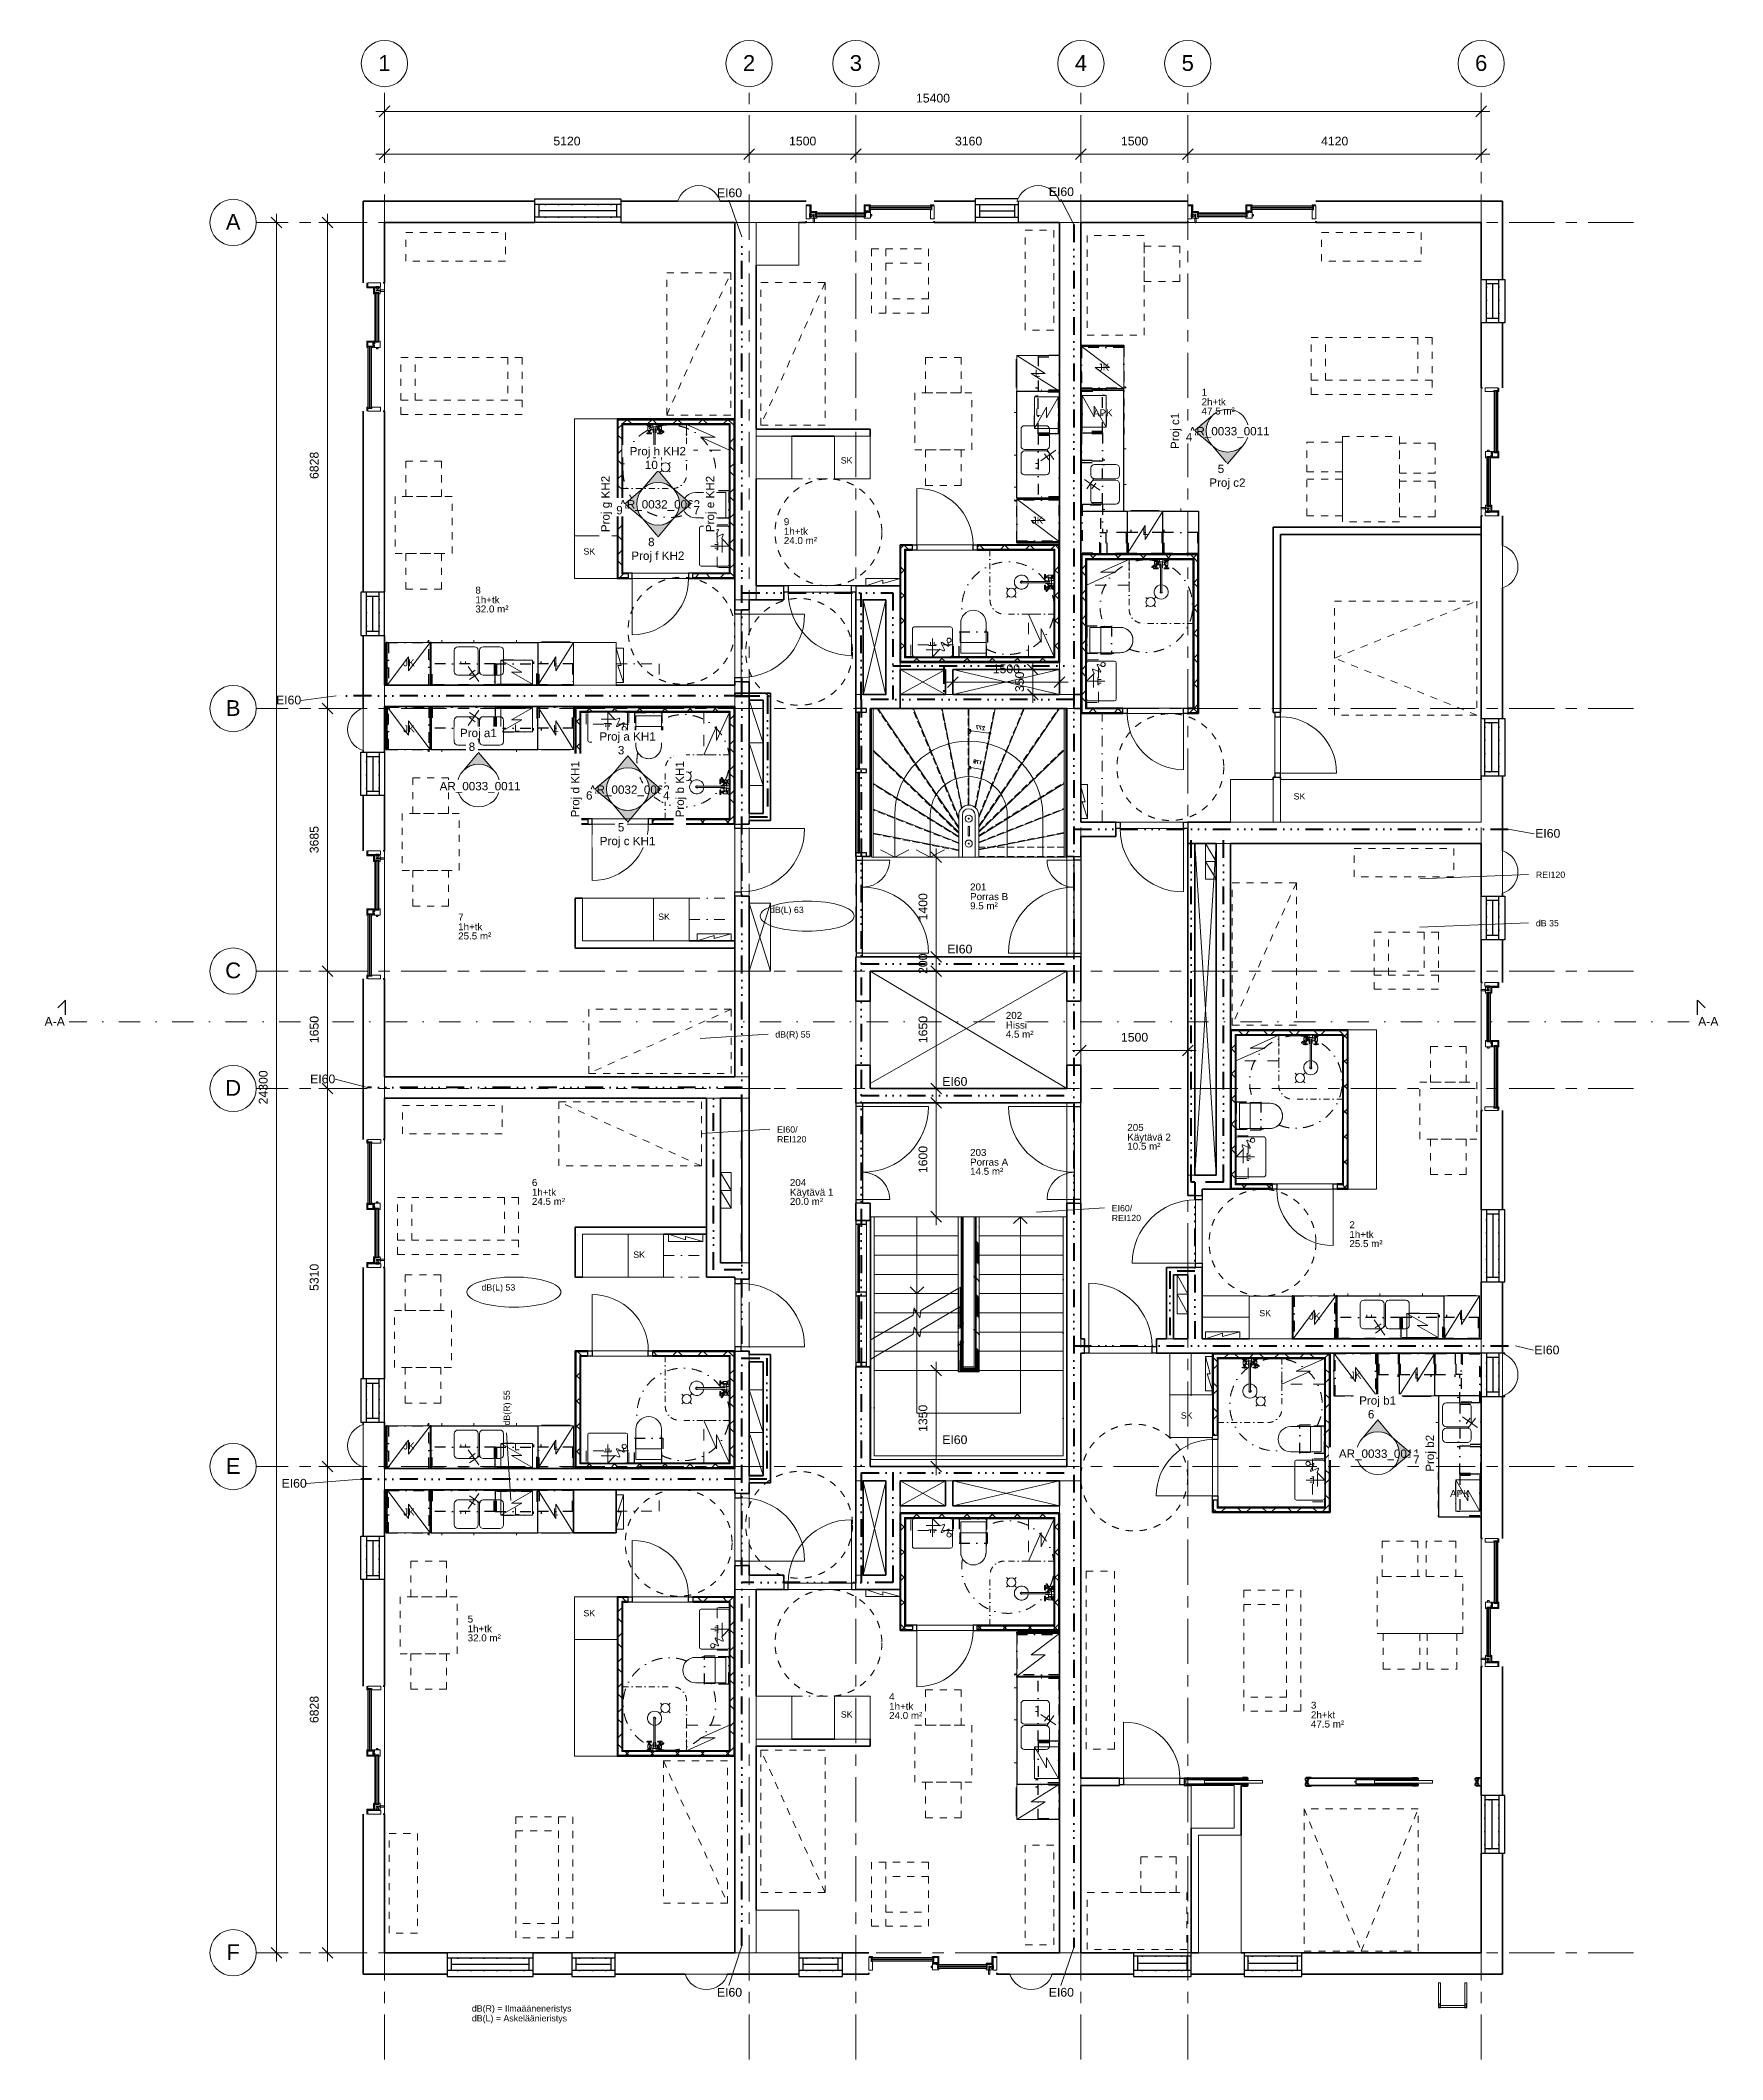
# Model space of a CAD drawing. Header units: millimetres. Extents: x -46592 to 140440, y -36427 to 76663.
# Drawn here: x 26763 to 50384, y 32118 to 60475 of the extents above; entities that cross this region are included whole.
import ezdxf

# ---------------------------------------------------------------- set-up
doc = ezdxf.new("R2010")
doc.units = ezdxf.units.MM
for name, pattern in [('Dash', [317.5, 158.75, -158.75]), ('Grid Line', [1111.25, 635, -158.75, 158.75, -158.75]), ('IMPORT-KVP _2_', [140, 100, -40]), ('Katkoviiva 2_2_mm', [200, 100, -100]), ('Katkoviiva 2mm', [200, 100, -100]), ('Katkoviiva 3mm', [300, 150, -150]), ('PALOALUE', [650, 250, -100, 0, -100, 0, -100, 0, -100]), ('Pistekatko 3_2_mm', [350, 150, -100, 0, -100]), ('Pistekatko 6_4_5_mm', [750, 300, -225, 0, -225]), ('Pistekatko tiheä', [185, 85, -50, 0, -50]), ('pistekatko tiheä_2_', [185, 85, -50, 0, -50])]:
    doc.linetypes.add(name, pattern=pattern)
for name, color, linetype, lineweight in [('0-1', 7, 'IMPORT-KVP _2_', 18), ('0-2', 7, 'Continuous', 18), ('AR-A_MERKINNÄT', 8, 'Continuous', 18), ('AR-A_MERKINNÄT-1', 8, 'Dash', 18), ('AR-A_MERKINNÄT-2', 8, 'Continuous', 25), ('AR-A_MERKINNÄT-3', 8, 'Pistekatko tiheä', 25), ('AR-A_MERKINNÄT-4', 8, 'PALOALUE', 50), ('AR-A_MERKINNÄT_TXT', 8, 'Continuous', 9), ('AR-C_APUVIIVA', 1, 'Continuous', 18), ('AR-C_APUVIIVA-1', 1, 'Pistekatko 3_2_mm', 18), ('AR-C_APUVIIVA-2', 1, 'pistekatko tiheä_2_', 18), ('AR-C_APUVIIVA-3', 1, 'Katkoviiva 2mm', 18), ('AR-D_MITTA', 8, 'Continuous', 9), ('AR-D_MITTA-50', 8, 'Continuous', 9), ('AR-J_LEIKKMERK', 6, 'Continuous', 9), ('AR-J_LEIKKMERK-1', 6, 'Continuous', 25), ('AR-J_LEIKKMERK-2', 6, 'Pistekatko 6_4_5_mm', 9), ('AR-T_TEKSTI-HNRO', 3, 'Continuous', 9), ('AR-V_ARKKIT_TXT-1', 7, 'Continuous', 9), ('AR-V_ARKKIT_TXT-2', 250, 'Continuous', 9), ('AR-X1_EROHUTVIIVA', 11, 'Continuous', 18), ('AR-X2_OHUTVIIVA', 9, 'Continuous', 18), ('AR-X4_KESKILEVEÄVIIVA', 2, 'Continuous', 35), ('AR-Y_MODVIIVA', 8, 'Continuous', 9), ('AR-Y_MODVIIVA-1', 8, 'Grid Line', 9), ('AR1235_VP', 6, 'Continuous', 18), ('AR1241_US-1', 1, 'Continuous', 35), ('AR1242_IKKUNA', 4, 'Continuous', 18), ('AR1242_IKKUNA-1', 4, 'Continuous', 25), ('AR1243_ULKOOVI', 3, 'Continuous', 18), ('AR1243_ULKOOVI-1', 3, 'Continuous', 25), ('AR1245_LASIUS', 231, 'Continuous', 18), ('AR1245_LASIUS-1', 231, 'Continuous', 25), ('AR1311_VS', 2, 'Continuous', 18), ('AR1311_VS-1', 2, 'Continuous', 35), ('AR1314_KAIDE', 3, 'Continuous', 18), ('AR1314_KAIDE-1', 3, 'Pistekatko 6_4_5_mm', 18), ('AR1317_TILAPORRAS', 3, 'Continuous', 18), ('AR1317_TILAPORRAS-1', 3, 'Pistekatko 6_4_5_mm', 18), ('AR1331_KIINTO', 3, 'Continuous', 18), ('AR1331_KIINTO-1', 3, 'Continuous', 25), ('AR1331_KIINTO-2', 3, 'Pistekatko 3_2_mm', 25), ('AR1331_KIINTO-3', 3, 'Pistekatko 3_2_mm', 18), ('AR19_MUURAK', 6, 'Continuous', 18), ('AR19_MUURAK-1', 6, 'Continuous', 25), ('AR19_MUURAK-2', 6, 'Dash', 18), ('AR21_PUTKIOSA', 6, 'Continuous', 18), ('AR23_SÄHKÖ-OSA', 6, 'Continuous', 18), ('AR23_SÄHKÖ-OSA-1', 6, 'Katkoviiva 2_2_mm', 18), ('AR23_SÄHKÖ-OSA-2', 6, 'Katkoviiva 3mm', 18), ('AR23_SÄHKÖ-OSA-3', 6, 'Continuous', 9), ('AR23_SÄHKÖ-OSA_TXT-1', 3, 'Continuous', 25), ('AR935_PA-HUONE', 2, 'Continuous', 18), ('Elemento 5_ pohja H_3000_ 17x176_5 mm_dwg-1', 7, 'Continuous', 18), ('Up Arrows', 7, 'Continuous', 18)]:
    doc.layers.add(name, color=color, linetype=linetype, lineweight=lineweight)
doc.styles.add('Arial', font='arial.ttf', dxfattribs={"height": 117.10189})
doc.styles.add('Arial_2', font='arial.ttf', dxfattribs={"height": 98.353293})
doc.styles.add('Arial_3', font='arial.ttf', dxfattribs={"height": 122.941617})
doc.styles.add('Arial_4', font='arial.ttf', dxfattribs={"height": 221.29491})
doc.styles.add('Arial_5', font='arial.ttf', dxfattribs={"height": 88.517964})
doc.styles.add('romans', font='romans__.ttf', dxfattribs={"height": 50})
doc.dimstyles.new('Diagonal_-_2_5mm_Arial', dxfattribs={"dimscale": 304.8, "dimtxt": 125, "dimasz": 0.492126, "dimexe": 0.393701, "dimexo": 0.0625, "dimgap": 0.287073, "dimtad": 1, "dimdec": 0, "dimzin": 0, "dimdsep": 46, "dimtxsty": 'Arial_3', "dimblk1": 'OBLIQUE', "dimblk2": 'OBLIQUE', "dimsah": 1, "dimcen": 0.09, "dimdle": 0.393701, "dimazin": 0, "dimtfac": 1, "dimtdec": 4, "dimtix": 1, "dimtmove": 0, "dimatfit": 3, "dimfxl": 0.393701, "dimfxlon": 1, "dimtvp": 1, "dimtolj": 1, "dimtzin": 0, "dimarcsym": 2})
pattern_1 = [(45, (0, 0), (-176.7767, 176.7767), []), (135, (0, 0), (-176.7767, -176.7767), [])]

msp = doc.modelspace()

# ---------------------------------------------------------------- texts
at = {"layer": 'AR-A_MERKINNÄT_TXT', "char_height": 122.94, "width": 421.5, "attachment_point": 1, "line_spacing_factor": 0.938532, "style": 'Arial_3'}
for insert in [(36262.8, 58395.9), (40922.8, 58411.8), (30072.1, 51273.3), (47752.3, 49400.8), (39496.2, 47775.3), (30550.6, 45951.8), (39426.4, 45916.1), (47740.1, 42145.8), (39426.4, 40884.8), (30149.9, 40273.3), (36262.8, 33125.2), (40922.8, 33125.2)]:
    msp.add_mtext('EI60', dxfattribs=dict(at, insert=insert))
at = {"layer": 'AR-T_TEKSTI-HNRO', "attachment_point": 1, "line_spacing_factor": 0.938532, "style": 'Arial_2'}
for s, insert, char_height, width in [('1', (43068.3, 55584.4), 98.4, 91.2), ('47.5 m²', (43068.3, 55319.7), 98.35, 554.4), ('2h+tk', (43068.3, 55448.8), 98.35, 404.4), ('9', (37202.2, 53765.5), 98.4, 91.2), ('1h+tk', (37202.2, 53629.9), 98.35, 404.4), ('24.0 m²', (37202.2, 53500.9), 98.35, 554.4), ('8', (32871, 52804.1), 98.4, 91.2), ('32.0 m²', (32871, 52539.4), 98.35, 554.4), ('1h+tk', (32871, 52668.5), 98.35, 404.4), ('201', (39817.8, 48635.6), 98.35, 273.6), ('Porras B', (39817.8, 48500), 98.35, 636), ('7', (32629.3, 48212.5), 98.4, 91.2), ('9.5 m²', (39817.8, 48371), 98.35, 463.2), ('25.5 m²', (32629.3, 47947.8), 98.35, 554.4), ('1h+tk', (32629.3, 48076.9), 98.35, 404.4), ('202', (40319.2, 46831.8), 98.35, 273.6), ('4.5 m²', (40319.2, 46567.2), 98.35, 463.2), ('Hissi', (40319.2, 46696.2), 98.35, 352.8), ('205', (42025.4, 45258.5), 98.35, 273.6), ('Käytävä 2', (42025.4, 45122.9), 98.35, 726), ('203', (39817.8, 44907.2), 98.35, 273.6), ('10.5 m²', (42025.4, 44993.9), 98.35, 554.4), ('14.5 m²', (39817.8, 44642.5), 98.35, 554.4), ('Porras A', (39817.8, 44771.6), 98.35, 636), ('6', (33664.5, 44484.1), 98.4, 91.2), ('1h+tk', (33664.5, 44348.5), 98.35, 404.4), ('204', (37287.3, 44484.1), 98.35, 273.6), ('Käytävä 1', (37287.3, 44348.5), 98.35, 726), ('24.5 m²', (33664.5, 44219.4), 98.35, 554.4), ('20.0 m²', (37287.3, 44219.4), 98.35, 554.4), ('2', (45143.7, 43891.7), 98.4, 91.2), ('1h+tk', (45143.7, 43756.1), 98.35, 404.4), ('25.5 m²', (45143.7, 43627.1), 98.35, 554.4), ('5', (32762.8, 38354.4), 98.4, 91.2), ('32.0 m²', (32762.8, 38089.8), 98.35, 554.4), ('1h+tk', (32762.8, 38218.8), 98.35, 404.4), ('4', (38681, 37264.9), 98.4, 91.2), ('24.0 m²', (38681, 37000.2), 98.35, 554.4), ('1h+tk', (38681, 37129.3), 98.35, 404.4), ('47.5 m²', (44603.7, 36880.2), 98.35, 554.4), ('3', (44603.7, 37144.9), 98.4, 91.2), ('2h+kt', (44603.7, 37009.3), 98.35, 404.4)]:
    msp.add_mtext(s, dxfattribs=dict(at, insert=insert, char_height=char_height, width=width))
at = {"layer": 'AR-V_ARKKIT_TXT-1', "line_spacing_factor": 0.938532, "style": 'Arial_5'}
for s, insert, char_height, width, attachment_point in [('SK', (38166.1, 54622.3), 88.52, 196.552, 3), ('SK', (34387.9, 53343.3), 88.52, 196.552, 1), ('SK', (44360.3, 49903.4), 88.52, 196.552, 1), ('REI120', (47762.1, 48802.3), 88.52, 491.381, 1), ('SK', (35437.3, 48213.3), 88.52, 196.552, 1), ('SK', (35437.3, 48213.3), 88.52, 196.552, 1), ('dB(L) 63', (37007.5, 48308.4), 88.52, 564.818, 1), ('dB 35', (47762.1, 48122.3), 88.52, 385.545, 1), ('dB(R) 55', (37082, 46560.2), 88.52, 588.577, 1), ('EI60/\\PREI120', (37107, 45225.2), 88.52, 491.381, 1), ('EI60/\\PREI120', (41805.8, 44119.9), 88.52, 491.381, 1), ('SK', (35087.3, 43466.9), 88.52, 196.552, 1), ('SK', (35087.3, 43466.9), 88.52, 196.552, 1), ('dB(L) 53', (32956.8, 43007.4), 88.52, 564.818, 1), ('SK', (43878.6, 42645.9), 88.52, 196.552, 1), ('SK', (42776.5, 41207.9), 88.52, 196.552, 1), ('SK', (34387.9, 38432.3), 88.52, 196.552, 1), ('SK', (34387.9, 38432.3), 88.52, 196.552, 1), ('SK', (38002.3, 37010), 88.52, 196.552, 1), ('dB(R) = Ilmaääneneristys\\PdB(L) = Askeläänieristys', (32821.6, 32881.5), 88.518, 1659.895, 1)]:
    msp.add_mtext(s, dxfattribs=dict(at, insert=insert, char_height=char_height, width=width, attachment_point=attachment_point))
at = {"layer": 'AR-V_ARKKIT_TXT-1', "insert": (33267, 41023.2), "char_height": 88.52, "width": 588.577, "attachment_point": 1, "rotation": 90, "line_spacing_factor": 0.938532, "style": 'Arial_5'}
msp.add_mtext('dB(R) 55', dxfattribs=at)
at = {"layer": 'AR23_SÄHKÖ-OSA_TXT-1', "attachment_point": 2, "line_spacing_factor": 0.938532, "style": 'Arial_2'}
for s, insert, char_height, width in [('JK', (41691.5, 55933.4), 98.35, 190.8), ('L', (40765.5, 55851.8), 98.4, 91.2), ('L', (40774.5, 55301.8), 98.4, 91.2), ('APK', (41681.5, 55293.4), 98.35, 327.6), ('JK', (40764.5, 53785.8), 98.35, 190.8), ('L', (42278.5, 53628.9), 98.4, 91.2), ('JK', (31938.1, 51784.8), 98.35, 190.8), ('L', (34004.1, 51783.9), 98.4, 91.2), ('JK', (31938.1, 50857.8), 98.35, 190.8), ('L', (33454.1, 50867.8), 98.4, 91.2), ('L', (34004.1, 50858.8), 98.4, 91.2), ('JK', (44658, 42607.3), 98.35, 190.8), ('L', (46724, 42606.4), 98.4, 91.2), ('JK', (45231.5, 41780.3), 98.35, 190.8), ('L', (46097.5, 41781.3), 98.4, 91.2), ('JK', (31938.1, 40784.8), 98.35, 190.8), ('L', (33454.1, 40774.8), 98.4, 91.2), ('L', (34004.1, 40783.9), 98.4, 91.2), ('APK', (46694.5, 40116.8), 98.35, 327.6), ('JK', (31938.1, 39857.8), 98.35, 190.8), ('L', (33454.1, 39867.8), 98.4, 91.2), ('L', (34004.1, 39858.8), 98.4, 91.2)]:
    msp.add_mtext(s, dxfattribs=dict(at, insert=insert, char_height=char_height, width=width))

# ---------------------------------------------------------------- blocks, each defined once
blk = doc.blocks.new('SD CLEAR SLIDING TYPE A - Black _RAL 9011__Ext_ _ Chestnut Stained Wood_Int_-1638419-04 2_ krs')
at = {"layer": 'AR-A_MERKINNÄT'}
for p, q in [((-735, -94), (-735, 81)), ((-733, 98), (-733, 91)), ((-666, 99), (-732, 99)), ((-732, 91), (-723, 91)), ((-732, 85), (-684, 85)), ((-731, 92), (-731, 97)), ((-724, 92), (-731, 92)), ((-730, 97), (-724, 97)), ((-724, 97), (-724, 92)), ((-722, 97), (-714, 97)), ((-722, 92), (-722, 97)), ((-714, 97), (-714, 88)), ((-713, 88), (-713, 97)), ((-713, 97), (-695, 97)), ((-695, 88), (-713, 88)), ((-713, 86), (-713, 85)), ((-694, 86), (-713, 86)), ((-706, 91), (-707, 93)), ((-707, 93), (-700, 93)), ((-706, 91), (-702, 91)), ((-706, 85), (-706, 91)), ((-702, 91), (-700, 93)), ((-702, 85), (-702, 91)), ((-695, 97), (-695, 88)), ((-694, 85), (-694, 86)), ((-693, 88), (-693, 97)), ((-692, 97), (-667, 97)), ((-681, 81), (-681, -31)), ((-677, 72), (-681, 72)), ((-681, 64), (-672, 64)), ((-681, 61), (-672, 61)), ((-681, 53), (-677, 53)), ((-677, 46), (-681, 46)), ((-681, 38), (-672, 38)), ((-681, 34), (-672, 34)), ((-681, 27), (-677, 27)), ((-677, 53), (-677, 72)), ((-677, 27), (-677, 46)), ((-677, 16), (-671, 16)), ((-677, 8), (-677, 16)), ((-676, 73), (-667, 73)), ((-676, 72), (-676, 54)), ((-667, 72), (-676, 72)), ((-676, 54), (-667, 54)), ((-667, 52), (-676, 52)), ((-676, 46), (-667, 46)), ((-676, 45), (-676, 27)), ((-667, 45), (-676, 45)), ((-676, 27), (-667, 27)), ((-667, 26), (-676, 26)), ((-665, 7), (-676, 7)), ((-667, 93), (-674, 93)), ((-674, 85), (-674, 93)), ((-667, 85), (-674, 85)), ((-673, -14), (-673, 2)), ((-673, 2), (-583, 2)), ((-672, 64), (-671, 66)), ((-672, 64), (-672, 61)), ((-672, 61), (-671, 59)), ((-672, 38), (-671, 40)), ((-672, 38), (-672, 34)), ((-672, 34), (-671, 32)), ((-671, 66), (-671, 59)), ((-671, 40), (-671, 32)), ((-671, 16), (-671, 9)), ((-670, 9), (-667, 9)), ((-668, 0), (-661, 0)), ((-666, 97), (-666, 93)), ((-666, 73), (-666, 85)), ((-666, 54), (-666, 71)), ((-666, 47), (-666, 52)), ((-666, 28), (-666, 45)), ((-666, 9), (-666, 25)), ((-665, 98), (-665, 8)), ((-659, -12), (-659, 0)), ((-659, 0), (-641, 0)), ((-644, 1), (-609, 1)), ((-641, -7), (-641, 2)), ((-641, 0), (-641, -12)), ((-613, 2), (-613, -7)), ((-613, 0), (-603, 0)), ((-603, 0), (-603, -12)), ((-601, 0), (-584, 0)), ((-601, -14), (-601, 0)), ((-584, 0), (-584, -8)), ((-582, -14), (-582, 1)), ((80, 99), (169, 99)), ((80, 7), (80, 98)), ((91, 7), (80, 7)), ((80, 2), (119, 2)), ((80, -12), (80, 1)), ((81, 91), (81, 88)), ((81, 91), (87, 91)), ((81, 88), (87, 88)), ((82, 97), (82, 93)), ((114, 97), (82, 97)), ((82, 93), (89, 93)), ((82, 85), (82, 73)), ((89, 85), (82, 85)), ((82, 73), (92, 73)), ((82, 54), (82, 72)), ((82, 72), (91, 72)), ((82, 54), (91, 54)), ((82, 47), (82, 52)), ((82, 52), (91, 52)), ((82, 46), (92, 46)), ((82, 45), (91, 45)), ((82, 27), (82, 44)), ((82, 27), (91, 27)), ((82, 26), (92, 26)), ((82, 9), (82, 25)), ((82, 9), (86, 9)), ((98, 0), (82, 0)), ((86, 59), (86, 66)), ((86, 66), (88, 64)), ((86, 59), (88, 61)), ((86, 32), (86, 40)), ((86, 40), (88, 38)), ((86, 32), (88, 34)), ((86, 16), (92, 16)), ((86, 9), (86, 16)), ((87, 88), (87, 91)), ((88, 64), (95, 64)), ((88, 61), (88, 64)), ((88, 61), (95, 61)), ((88, 38), (95, 38)), ((88, 34), (88, 38)), ((88, 34), (95, 34)), ((88, 14), (91, 14)), ((88, 9), (88, 14)), ((88, 9), (91, 9)), ((89, 93), (89, 85)), ((91, 54), (91, 72)), ((91, 27), (91, 45)), ((91, 9), (91, 14)), ((92, 53), (92, 73)), ((92, 72), (95, 72)), ((92, 53), (95, 53)), ((92, 46), (92, 26)), ((93, 45), (95, 45)), ((93, 26), (95, 26)), ((92, 8), (92, 16)), ((95, 82), (95, 11)), ((95, 11), (170, 11)), ((149, 84), (97, 84)), ((115, 0), (101, 0)), ((114, 86), (114, 97)), ((114, 86), (136, 86)), ((116, 97), (116, 88)), ((116, 97), (134, 97)), ((116, 88), (134, 88)), ((116, 84), (116, 86)), ((120, 0), (117, 0)), ((123, 91), (121, 93)), ((121, 93), (129, 93)), ((121, -16), (121, 0)), ((123, 91), (127, 91)), ((123, 84), (123, 91)), ((127, 91), (129, 93)), ((127, 84), (127, 91)), ((134, 97), (134, 88)), ((135, 84), (135, 86)), ((136, 97), (136, 86)), ((168, 97), (136, 97)), ((140, 1), (140, -11)), ((152, 29), (152, 81)), ((170, 29), (152, 29)), ((161, 93), (168, 93)), ((161, 86), (161, 93)), ((170, 86), (161, 86)), ((168, 93), (168, 97)), ((170, 98), (170, 86)), ((170, 11), (170, 29)), ((1011, 86), (1011, 98)), ((1011, 86), (1020, 86)), ((1011, 29), (1029, 29)), ((1011, -93), (1011, 29)), ((1012, 99), (1060, 99)), ((1013, 97), (1013, 93)), ((1039, 97), (1013, 97)), ((1013, 93), (1020, 93)), ((1013, 91), (1013, 88)), ((1018, 91), (1013, 91)), ((1013, 88), (1018, 88)), ((1018, 88), (1018, 91)), ((1020, 86), (1020, 93)), ((1029, 83), (1029, 29)), ((1062, 85), (1031, 85)), ((1039, 88), (1039, 97)), ((1040, 85), (1040, 86)), ((1041, 97), (1059, 97)), ((1041, 88), (1041, 97)), ((1059, 88), (1041, 88)), ((1046, 93), (1054, 93)), ((1048, 91), (1046, 93)), ((1048, 91), (1052, 91)), ((1048, 85), (1048, 91)), ((1052, 91), (1054, 93)), ((1052, 85), (1052, 91)), ((1059, 97), (1059, 88)), ((1059, 86), (1059, 85)), ((1060, 99), (1060, 90)), ((1060, 90), (1060, 88)), ((1065, -94), (1065, 81)), ((-684, -97), (-732, -97)), ((-685, -73), (-685, -31)), ((-681, -31), (-685, -31)), ((-685, -73), (-681, -73)), ((-681, -31), (-674, -31)), ((-681, -73), (-681, -31)), ((-674, -31), (-681, -31)), ((-681, -31), (-681, -73)), ((-681, -73), (-681, -94)), ((-674, -73), (-681, -73)), ((-681, -73), (-674, -73)), ((-674, -31), (-668, -35)), ((-668, -35), (-674, -31)), ((-668, -70), (-674, -73)), ((-674, -73), (-668, -70)), ((-673, -14), (-640, -14)), ((-672, -31), (-672, -19)), ((-664, -33), (-672, -31)), ((-664, -33), (-672, -31)), ((-672, -73), (-664, -71)), ((-672, -87), (-672, -73)), ((-671, -12), (-671, -7)), ((-671, -7), (-669, -7)), ((-660, -12), (-671, -12)), ((-591, -89), (-670, -89)), ((-591, -89), (-670, -89)), ((-669, -16), (-603, -16)), ((-668, -7), (-668, 0)), ((-668, -35), (-668, -70)), ((-668, -70), (-668, -35)), ((-657, -33), (-664, -33)), ((-657, -33), (-664, -33)), ((-664, -41), (-664, -36)), ((-664, -36), (-657, -36)), ((-664, -41), (-664, -36)), ((-664, -36), (-657, -36)), ((-642, -41), (-664, -41)), ((-664, -68), (-664, -63)), ((-664, -63), (-642, -63)), ((-657, -68), (-664, -68)), ((-664, -71), (-657, -71)), ((-660, 0), (-660, -12)), ((-641, -12), (-659, -12)), ((-659, -16), (-659, -14)), ((-657, -36), (-657, -33)), ((-657, -36), (-657, -33)), ((-657, -71), (-657, -68)), ((-654, -8), (-646, -8)), ((-652, -9), (-654, -8)), ((-652, -9), (-648, -9)), ((-652, -16), (-652, -9)), ((-648, -9), (-646, -8)), ((-648, -16), (-648, -9)), ((-644, -89), (-644, -92)), ((-609, -89), (-644, -89)), ((-642, -63), (-642, -41)), ((-641, -95), (-612, -95)), ((-640, -14), (-640, -9)), ((-640, -16), (-640, -14)), ((-637, -95), (-637, -145)), ((-622, -9), (-622, -14)), ((-622, -14), (-601, -14)), ((-621, -12), (-621, -9)), ((-603, -12), (-621, -12)), ((-621, -16), (-621, -14)), ((-617, -145), (-617, -95)), ((-616, -8), (-608, -8)), ((-614, -9), (-616, -8)), ((-614, -9), (-610, -9)), ((-614, -16), (-614, -9)), ((-610, -9), (-608, -8)), ((-610, -16), (-610, -9)), ((-609, -92), (-609, -89)), ((-602, -14), (-602, -16)), ((-591, -11), (-601, -11)), ((-601, -12), (-591, -12)), ((-600, -18), (-600, -71)), ((-600, -18), (-600, -71)), ((-600, -71), (-582, -71)), ((-591, -8), (-591, -11)), ((-584, -8), (-591, -8)), ((-591, -14), (-591, -12)), ((-591, -14), (-582, -14)), ((-584, -89), (-591, -89)), ((-584, -89), (-591, -89)), ((-590, -69), (-590, -71)), ((-582, -69), (-590, -69)), ((-582, -71), (-582, -69)), ((-582, -87), (-582, -71)), ((81, 0), (81, -7)), ((81, -10), (81, -12)), ((81, -12), (87, -12)), ((81, -14), (89, -14)), ((82, -8), (88, -8)), ((87, -9), (82, -9)), ((87, -12), (87, -9)), ((89, -9), (89, -10)), ((89, -11), (98, -11)), ((89, -14), (89, -12)), ((99, -12), (89, -12)), ((98, -71), (98, -18)), ((99, -10), (99, 0)), ((100, 0), (100, -12)), ((100, -12), (118, -12)), ((119, -14), (100, -14)), ((100, -14), (100, -16)), ((121, -16), (100, -16)), ((106, -8), (113, -8)), ((108, -9), (106, -8)), ((108, -9), (112, -9)), ((108, -16), (108, -9)), ((112, -9), (113, -8)), ((112, -16), (112, -9)), ((115, -7), (115, 0)), ((118, -7), (116, -7)), ((117, 0), (117, -6)), ((117, -6), (119, -6)), ((118, -12), (118, -7)), ((119, -16), (119, -14)), ((120, -7), (120, -13)), ((140, -11), (170, -11)), ((1062, -97), (1014, -97))]:
    blk.add_line(p, q, dxfattribs=at)
for centre, radius, start, end in [((-732, 81), 3, 90, 180), ((-732, 98), 0.5, 90, 180), ((-732, 91), 0.5, 180, 270), ((-730, 97), 0.5, 90, 180), ((-724, 97), 0.5, 0, 90), ((-723, 92), 1, 270, 0), ((-722, 97), 0.5, 90, 180), ((-714, 97), 0.5, 0, 89.6606), ((-713, 88), 1, 180, 270), ((-695, 97), 0.5, 0, 90), ((-694, 88), 1, 270, 0), ((-692, 97), 0.5, 90, 180), ((-684, 81), 3, 0, 90), ((-676, 72), 1, 90, 180), ((-676, 53), 1, 180, 270), ((-676, 45), 1, 90, 180), ((-676, 27), 1, 180, 270), ((-676, 8), 1, 180, 270), ((-670, 9), 0.5, 180, 270), ((-668, 0), 0.5, 90, 180), ((-667, 97), 0.5, 0, 90), ((-667, 93), 0.5, 270, 0), ((-667, 85), 0.5, 0, 90), ((-667, 73), 0.5, 270, 0), ((-667, 71), 0.5, 0, 90), ((-667, 54), 0.5, 270, 0), ((-667, 52), 0.5, 0, 90), ((-667, 47), 0.5, 270, 0), ((-667, 45), 0.5, 0, 90), ((-667, 28), 0.5, 270, 0), ((-667, 25), 0.5, 0, 90), ((-667, 9), 0.5, 270, 0), ((-666, 98), 1, 0, 90), ((-665, 8), 0.5, 270, 0), ((-661, 0), 0.5, 0, 90), ((-583, 1), 0.5, 0, 90), ((80, 98), 0.5, 90, 180), ((80, 7), 0.5, 180, 270), ((80, 1), 0.5, 90, 180), ((82, 0), 0.5, 90, 180), ((82, 97), 0.5, 90, 180), ((82, 54), 0.5, 180, 270), ((82, 52), 0.5, 90, 180), ((82, 47), 0.5, 180, 270), ((82, 44), 0.5, 90, 180), ((82, 27), 0.5, 180, 270), ((82, 25), 0.5, 90, 180), ((91, 53), 1, 270, 360), ((91, 8), 1, 270, 360), ((97, 82), 2, 90, 180), ((98, 0), 0.5, 0, 90), ((101, 0), 0.5, 90, 180), ((115, 0), 0.5, 360, 90), ((117, 0), 0.5, 90, 180), ((119, 1), 1, 330, 90), ((122, 0), 1, 90, 180), ((149, 81), 3, 0, 90), ((169, 98), 0.5, 0, 90), ((1012, 98), 1, 90, 180), ((1013, 97), 0.5, 90, 180), ((1013, 93), 0.5, 180, 270), ((1031, 83), 2, 91.03, 180), ((1039, 97), 0.5, 0, 90), ((1040, 88), 1, 180, 269.8625), ((1059, 88), 1, 269.8625, 0), ((1062, 81), 3, 0, 90), ((-732, -94), 3, 180, 270), ((-684, -94), 3, 270, 0), ((-669, -19), 3, 90, 180), ((-670, -87), 2, 180, 270), ((-669, -7), 0.5, 270, 0), ((-641, -92), 3, 180, 270), ((-627, -145), 10, 180, 360), ((-612, -92), 3, 270, 0), ((-603, -19), 3, 360, 90), ((-584, -87), 2, 270, 359.6744), ((81, -12), 1.5, 180, 270), ((82, -7), 0.5, 180, 270), ((82, -10), 0.5, 90, 180), ((88, -9), 1, 0, 90), ((89, -10), 0.5, 180, 270), ((98, -10), 0.5, 270, 0), ((100, -18), 2, 90, 180), ((101, -12), 1.5, 180, 253.7669), ((116, -7), 0.5, 180, 270), ((119, -7), 1, 360, 90), ((119, -13), 1, 270, 0), ((1014, -94), 3, 177.4374, 272.7395), ((1062, -94), 3, 270, 0)]:
    blk.add_arc(centre, radius, start, end, dxfattribs=at)
at = {"layer": 'AR-A_MERKINNÄT-1'}
for p, q in [((-643, 1), (-610, 1)), ((-643, 1), (-643, -2)), ((-610, 1), (-610, -2)), ((-643, -2), (-610, -2)), ((-631, -95), (-631, -33)), ((-623, -95), (-623, -33))]:
    blk.add_line(p, q, dxfattribs=at)
at = {"layer": 'AR-X2_OHUTVIIVA'}
for p, q in [((127, 1), (122, 1)), ((127, -5), (127, 1)), ((130, 1), (130, -5)), ((167, 1), (130, 1)), ((152, 31), (152, 83)), ((152, 83), (224, 83)), ((158, 77), (152, 77)), ((158, 59), (152, 59)), ((158, 55), (152, 55)), ((158, 37), (152, 37)), ((224, 31), (152, 31)), ((157, 77), (154, 74)), ((154, 74), (154, 62)), ((154, 62), (157, 59)), ((157, 55), (154, 52)), ((154, 52), (154, 40)), ((154, 40), (157, 37)), ((157, 76), (155, 74)), ((155, 74), (155, 63)), ((155, 67), (155, 65)), ((155, 63), (157, 60)), ((157, 54), (155, 52)), ((155, 52), (155, 41)), ((155, 41), (157, 38)), ((224, 77), (157, 77)), ((163, 76), (157, 76)), ((157, 60), (163, 60)), ((224, 59), (157, 59)), ((224, 55), (157, 55)), ((163, 54), (157, 54)), ((157, 38), (163, 38)), ((224, 37), (157, 37)), ((163, 60), (163, 76)), ((163, 38), (163, 54)), ((163, 38), (163, 42)), ((164, 59), (164, 77)), ((164, 37), (164, 55)), ((224, 83), (957, 83)), ((224, 77), (957, 77)), ((224, 59), (957, 59)), ((224, 55), (957, 55)), ((224, 37), (957, 37)), ((224, 31), (957, 31)), ((1029, 83), (957, 83)), ((957, 77), (1024, 77)), ((957, 59), (1024, 59)), ((957, 55), (1024, 55)), ((957, 37), (1024, 37)), ((957, 31), (1029, 31)), ((1017, 59), (1017, 77)), ((1017, 37), (1017, 55)), ((1018, 76), (1024, 76)), ((1018, 60), (1018, 76)), ((1024, 60), (1018, 60)), ((1018, 54), (1024, 54)), ((1018, 38), (1018, 54)), ((1018, 38), (1018, 42)), ((1024, 38), (1018, 38)), ((1023, 77), (1029, 77)), ((1023, 59), (1029, 59)), ((1023, 55), (1029, 55)), ((1023, 37), (1029, 37)), ((1024, 77), (1027, 74)), ((1024, 76), (1026, 74)), ((1026, 63), (1024, 60)), ((1027, 62), (1024, 59)), ((1024, 55), (1027, 52)), ((1024, 54), (1026, 52)), ((1026, 41), (1024, 38)), ((1027, 40), (1024, 37)), ((1026, 74), (1026, 63)), ((1026, 67), (1026, 65)), ((1026, 52), (1026, 41)), ((1027, 74), (1027, 62)), ((1027, 52), (1027, 40)), ((1029, 31), (1029, 83)), ((-600, -69), (-600, -17)), ((-600, -17), (-528, -17)), ((-594, -23), (-600, -23)), ((-594, -41), (-600, -41)), ((-594, -45), (-600, -45)), ((-594, -63), (-600, -63)), ((-528, -69), (-600, -69)), ((-595, -23), (-598, -26)), ((-598, -26), (-598, -38)), ((-598, -38), (-595, -41)), ((-595, -45), (-598, -48)), ((-598, -48), (-598, -60)), ((-598, -60), (-595, -63)), ((-595, -24), (-597, -26)), ((-597, -26), (-597, -37)), ((-597, -33), (-597, -35)), ((-597, -37), (-595, -40)), ((-595, -46), (-597, -48)), ((-597, -48), (-597, -59)), ((-597, -59), (-595, -62)), ((-528, -23), (-595, -23)), ((-589, -24), (-595, -24)), ((-595, -40), (-589, -40)), ((-528, -41), (-595, -41)), ((-528, -45), (-595, -45)), ((-589, -46), (-595, -46)), ((-595, -62), (-589, -62)), ((-528, -63), (-595, -63)), ((-589, -40), (-589, -24)), ((-589, -62), (-589, -46)), ((-589, -62), (-589, -58)), ((-588, -41), (-588, -23)), ((-588, -63), (-588, -45)), ((-528, -17), (26, -17)), ((-528, -23), (26, -23)), ((-528, -41), (26, -41)), ((-528, -45), (26, -45)), ((-528, -63), (26, -63)), ((-528, -69), (26, -69)), ((98, -17), (26, -17)), ((26, -23), (93, -23)), ((26, -41), (93, -41)), ((26, -45), (93, -45)), ((26, -63), (93, -63)), ((26, -69), (98, -69)), ((80, -69), (91, -69)), ((80, -71), (80, -69)), ((98, -71), (80, -71)), ((80, -87), (80, -71)), ((98, -71), (81, -71)), ((98, -71), (81, -71)), ((82, -89), (89, -89)), ((86, -41), (86, -23)), ((86, -63), (86, -45)), ((87, -24), (93, -24)), ((87, -40), (87, -24)), ((93, -40), (87, -40)), ((87, -46), (93, -46)), ((87, -62), (87, -46)), ((87, -62), (87, -58)), ((93, -62), (87, -62)), ((89, -89), (168, -89)), ((91, -69), (91, -71)), ((92, -23), (98, -23)), ((92, -41), (98, -41)), ((92, -45), (98, -45)), ((92, -63), (98, -63)), ((93, -23), (96, -26)), ((93, -24), (95, -26)), ((95, -37), (93, -40)), ((96, -38), (93, -41)), ((93, -45), (96, -48)), ((93, -46), (95, -48)), ((95, -59), (93, -62)), ((96, -60), (93, -63)), ((95, -26), (95, -37)), ((95, -33), (95, -35)), ((95, -48), (95, -59)), ((96, -26), (96, -38)), ((96, -48), (96, -60)), ((98, -69), (98, -17)), ((130, -5), (127, -5)), ((170, -87), (170, -2)), ((174, -27), (170, -27)), ((170, -71), (174, -71)), ((174, -39), (174, -27)), ((190, -39), (174, -39)), ((174, -59), (190, -59)), ((174, -71), (174, -59)), ((190, -59), (190, -39))]:
    blk.add_line(p, q, dxfattribs=at)
for centre, radius, start, end in [((167, -2), 3, 0, 90), ((82, -87), 2, 180.4803, 270), ((168, -87), 2, 270, 359.5856)]:
    blk.add_arc(centre, radius, start, end, dxfattribs=at)
blk = doc.blocks.new('SD CLEAR SLIDING TYPE A - Black _RAL 9011__Ext_ _ Chestnut Stained Wood_Int_-1707675-04 2_ krs')
at = {"layer": 'AR-A_MERKINNÄT'}
for p, q in [((-735, 93), (-735, -82)), ((-684, 96), (-732, 96)), ((-685, 73), (-685, 31)), ((-685, 73), (-681, 73)), ((-681, 31), (-685, 31)), ((-681, 73), (-681, 93)), ((-674, 73), (-681, 73)), ((-681, 73), (-681, 31)), ((-681, 73), (-674, 73)), ((-681, 31), (-681, 73)), ((-681, -82), (-681, 31)), ((-681, 31), (-674, 31)), ((-674, 31), (-681, 31)), ((-668, 70), (-674, 73)), ((-674, 73), (-668, 70)), ((-674, 31), (-668, 35)), ((-668, 35), (-674, 31)), ((-673, 14), (-640, 14)), ((-673, 14), (-673, -2)), ((-672, 87), (-672, 73)), ((-672, 73), (-664, 71)), ((-664, 33), (-672, 31)), ((-664, 33), (-672, 31)), ((-672, 31), (-672, 19)), ((-671, 12), (-671, 7)), ((-660, 12), (-671, 12)), ((-671, 7), (-669, 7)), ((-591, 89), (-670, 89)), ((-591, 89), (-670, 89)), ((-669, 16), (-603, 16)), ((-668, 35), (-668, 70)), ((-668, 70), (-668, 35)), ((-668, 7), (-668, 0)), ((-664, 71), (-657, 71)), ((-657, 68), (-664, 68)), ((-664, 68), (-664, 63)), ((-664, 63), (-642, 63)), ((-664, 41), (-664, 36)), ((-642, 41), (-664, 41)), ((-664, 41), (-664, 36)), ((-664, 36), (-657, 36)), ((-664, 36), (-657, 36)), ((-657, 33), (-664, 33)), ((-657, 33), (-664, 33)), ((-660, 0), (-660, 12)), ((-659, 16), (-659, 14)), ((-641, 12), (-659, 12)), ((-659, 12), (-659, 0)), ((-657, 71), (-657, 68)), ((-657, 36), (-657, 33)), ((-657, 36), (-657, 33)), ((-652, 9), (-654, 8)), ((-654, 8), (-646, 8)), ((-652, 16), (-652, 9)), ((-652, 9), (-648, 9)), ((-648, 16), (-648, 9)), ((-648, 9), (-646, 8)), ((-644, 89), (-644, 92)), ((-609, 89), (-644, 89)), ((-642, 63), (-642, 41)), ((-641, 95), (-612, 95)), ((-641, 0), (-641, 12)), ((-641, 7), (-641, -2)), ((-640, 16), (-640, 14)), ((-640, 14), (-640, 9)), ((-637, 95), (-637, 145)), ((-622, 9), (-622, 14)), ((-622, 14), (-601, 14)), ((-621, 16), (-621, 14)), ((-603, 12), (-621, 12)), ((-621, 12), (-621, 9)), ((-617, 145), (-617, 95)), ((-614, 9), (-616, 8)), ((-616, 8), (-608, 8)), ((-614, 16), (-614, 9)), ((-614, 9), (-610, 9)), ((-613, -2), (-613, 7)), ((-610, 16), (-610, 9)), ((-610, 9), (-608, 8)), ((-609, 92), (-609, 89)), ((-603, 0), (-603, 12)), ((-602, 14), (-602, 16)), ((-601, 14), (-601, 0)), ((-601, 12), (-591, 12)), ((-591, 11), (-601, 11)), ((-600, 18), (-600, 71)), ((-600, 18), (-600, 71)), ((-600, 71), (-582, 71)), ((-584, 89), (-591, 89)), ((-584, 89), (-591, 89)), ((-591, 14), (-591, 12)), ((-591, 14), (-582, 14)), ((-591, 8), (-591, 11)), ((-584, 8), (-591, 8)), ((-590, 69), (-590, 71)), ((-582, 69), (-590, 69)), ((-584, 0), (-584, 8)), ((-582, 87), (-582, 71)), ((-582, 71), (-582, 69)), ((-582, 14), (-582, -1)), ((80, 12), (80, -1)), ((81, 14), (89, 14)), ((81, 12), (87, 12)), ((81, 10), (81, 12)), ((81, 0), (81, 7)), ((87, 9), (82, 9)), ((82, 8), (88, 8)), ((87, 12), (87, 9)), ((89, 14), (89, 12)), ((99, 12), (89, 12)), ((89, 11), (98, 11)), ((89, 9), (89, 10)), ((98, 71), (98, 18)), ((99, 10), (99, 0)), ((100, 14), (100, 16)), ((121, 16), (100, 16)), ((119, 14), (100, 14)), ((100, 12), (118, 12)), ((100, 0), (100, 12)), ((108, 9), (106, 8)), ((106, 8), (113, 8)), ((108, 16), (108, 9)), ((108, 9), (112, 9)), ((112, 16), (112, 9)), ((112, 9), (113, 8)), ((115, 7), (115, 0)), ((118, 7), (116, 7)), ((117, 0), (117, 6)), ((117, 6), (119, 6)), ((118, 12), (118, 7)), ((119, 16), (119, 14)), ((120, 7), (120, 13)), ((121, 16), (121, 0)), ((140, 11), (170, 11)), ((140, -1), (140, 11)), ((1011, 93), (1011, -29)), ((1062, 96), (1014, 96)), ((1065, 93), (1065, -82)), ((-733, -99), (-733, -91)), ((-732, -85), (-684, -85)), ((-732, -91), (-723, -91)), ((-666, -99), (-732, -99)), ((-724, -92), (-731, -92)), ((-731, -92), (-731, -97)), ((-730, -97), (-724, -97)), ((-724, -97), (-724, -92)), ((-722, -92), (-722, -97)), ((-722, -97), (-714, -97)), ((-714, -97), (-714, -88)), ((-713, -87), (-713, -85)), ((-694, -87), (-713, -87)), ((-695, -88), (-713, -88)), ((-713, -88), (-713, -97)), ((-713, -97), (-695, -97)), ((-706, -91), (-707, -93)), ((-707, -93), (-700, -93)), ((-706, -85), (-706, -91)), ((-706, -91), (-702, -91)), ((-702, -85), (-702, -91)), ((-702, -91), (-700, -93)), ((-695, -97), (-695, -88)), ((-694, -85), (-694, -87)), ((-693, -88), (-693, -97)), ((-692, -97), (-667, -97)), ((-681, -27), (-677, -27)), ((-681, -34), (-672, -34)), ((-681, -38), (-672, -38)), ((-677, -46), (-681, -46)), ((-681, -53), (-677, -53)), ((-681, -61), (-672, -61)), ((-681, -64), (-672, -64)), ((-677, -72), (-681, -72)), ((-677, -8), (-677, -16)), ((-677, -16), (-671, -16)), ((-677, -27), (-677, -46)), ((-677, -53), (-677, -72)), ((-665, -7), (-676, -7)), ((-667, -26), (-676, -26)), ((-676, -45), (-676, -27)), ((-676, -27), (-667, -27)), ((-667, -45), (-676, -45)), ((-676, -46), (-667, -46)), ((-667, -52), (-676, -52)), ((-676, -72), (-676, -54)), ((-676, -54), (-667, -54)), ((-667, -72), (-676, -72)), ((-676, -73), (-667, -73)), ((-674, -85), (-674, -93)), ((-667, -85), (-674, -85)), ((-667, -93), (-674, -93)), ((-673, -2), (-583, -2)), ((-672, -34), (-671, -32)), ((-672, -38), (-672, -34)), ((-672, -38), (-671, -40)), ((-672, -61), (-671, -59)), ((-672, -64), (-672, -61)), ((-672, -64), (-671, -66)), ((-671, -16), (-671, -9)), ((-671, -40), (-671, -32)), ((-671, -66), (-671, -59)), ((-670, -9), (-667, -9)), ((-668, 0), (-661, 0)), ((-666, -9), (-666, -25)), ((-666, -28), (-666, -45)), ((-666, -47), (-666, -52)), ((-666, -54), (-666, -71)), ((-666, -73), (-666, -85)), ((-666, -97), (-666, -93)), ((-665, -98), (-665, -8)), ((-659, 0), (-641, 0)), ((-644, -1), (-609, -1)), ((-613, 0), (-603, 0)), ((-601, 0), (-584, 0)), ((80, -2), (119, -2)), ((80, -7), (80, -99)), ((91, -7), (80, -7)), ((80, -99), (169, -99)), ((81, -88), (87, -88)), ((81, -91), (81, -88)), ((81, -91), (87, -91)), ((98, 0), (82, 0)), ((82, -9), (86, -9)), ((82, -9), (82, -25)), ((82, -26), (92, -26)), ((82, -27), (82, -44)), ((82, -27), (91, -27)), ((82, -45), (91, -45)), ((82, -46), (92, -46)), ((82, -47), (82, -52)), ((82, -52), (91, -52)), ((82, -54), (82, -72)), ((82, -54), (91, -54)), ((82, -72), (91, -72)), ((82, -73), (92, -73)), ((82, -85), (82, -73)), ((89, -85), (82, -85)), ((82, -93), (89, -93)), ((82, -97), (82, -93)), ((114, -97), (82, -97)), ((86, -9), (86, -16)), ((86, -16), (92, -16)), ((86, -32), (86, -40)), ((86, -32), (88, -34)), ((86, -40), (88, -38)), ((86, -59), (88, -61)), ((86, -59), (86, -66)), ((86, -66), (88, -64)), ((87, -88), (87, -91)), ((88, -9), (91, -9)), ((88, -9), (88, -14)), ((88, -14), (91, -14)), ((88, -34), (95, -34)), ((88, -34), (88, -38)), ((88, -38), (95, -38)), ((88, -61), (88, -64)), ((88, -61), (95, -61)), ((88, -64), (95, -64)), ((89, -93), (89, -85)), ((91, -9), (91, -14)), ((91, -27), (91, -45)), ((91, -54), (91, -72)), ((92, -46), (92, -26)), ((92, -53), (95, -53)), ((92, -53), (92, -73)), ((92, -72), (95, -72)), ((92, -8), (92, -16)), ((93, -26), (95, -26)), ((93, -45), (95, -45)), ((95, -82), (95, -11)), ((95, -11), (170, -11)), ((149, -84), (97, -84)), ((115, 0), (101, 0)), ((114, -86), (114, -97)), ((114, -86), (136, -86)), ((116, -84), (116, -86)), ((116, -88), (134, -88)), ((116, -97), (116, -88)), ((116, -97), (134, -97)), ((120, 0), (117, 0)), ((123, -91), (121, -93)), ((121, -93), (129, -93)), ((123, -84), (123, -91)), ((123, -91), (127, -91)), ((127, -84), (127, -91)), ((127, -91), (129, -93)), ((134, -97), (134, -88)), ((135, -84), (135, -86)), ((136, -97), (136, -86)), ((168, -97), (136, -97)), ((152, -29), (152, -81)), ((170, -29), (152, -29)), ((161, -87), (161, -93)), ((170, -87), (161, -87)), ((161, -93), (168, -93)), ((168, -93), (168, -97)), ((170, -11), (170, -29)), ((170, -99), (170, -87)), ((1011, -29), (1029, -29)), ((1011, -87), (1020, -87)), ((1011, -87), (1011, -98)), ((1012, -99), (1060, -99)), ((1013, -88), (1018, -88)), ((1013, -91), (1013, -88)), ((1018, -91), (1013, -91)), ((1013, -93), (1020, -93)), ((1013, -97), (1013, -93)), ((1039, -97), (1013, -97)), ((1018, -88), (1018, -91)), ((1020, -87), (1020, -93)), ((1029, -83), (1029, -29)), ((1062, -85), (1031, -85)), ((1039, -88), (1039, -97)), ((1040, -85), (1040, -87)), ((1059, -88), (1041, -88)), ((1041, -88), (1041, -97)), ((1041, -97), (1059, -97)), ((1048, -91), (1046, -93)), ((1046, -93), (1054, -93)), ((1048, -85), (1048, -91)), ((1048, -91), (1052, -91)), ((1052, -85), (1052, -91)), ((1052, -91), (1054, -93)), ((1059, -87), (1059, -85)), ((1059, -97), (1059, -88)), ((1060, -90), (1060, -88)), ((1060, -99), (1060, -90))]:
    blk.add_line(p, q, dxfattribs=at)
for centre, radius, start, end in [((-732, 93), 3, 90, 180), ((-684, 93), 3, 0, 90), ((-670, 87), 2, 90, 180), ((-669, 19), 3, 180, 270), ((-669, 7), 0.5, 360, 90), ((-668, 0), 0.5, 180, 270), ((-661, 0), 0.5, 270, 0), ((-641, 92), 3, 90, 180), ((-627, 145), 10, 0, 180), ((-612, 92), 3, 0, 90), ((-603, 19), 3, 270, 0), ((-584, 87), 2, 0.3256, 90), ((81, 12), 1.5, 90, 180), ((82, 10), 0.5, 180, 270), ((82, 7), 0.5, 90, 180), ((82, 0), 0.5, 180, 270), ((88, 9), 1, 270, 0), ((89, 10), 0.5, 90, 180), ((100, 18), 2, 180, 270), ((98, 10), 0.5, 0, 90), ((98, 0), 0.5, 270, 360), ((101, 12), 1.5, 106.2331, 180), ((101, 0), 0.5, 180, 270), ((116, 7), 0.5, 90, 180), ((115, 0), 0.5, 270, 360), ((117, 0), 0.5, 180, 270), ((119, 13), 1, 360, 90), ((119, 7), 1, 270, 0), ((1014, 93), 3, 87.2605, 182.5626), ((1062, 93), 3, 0, 90), ((-732, -82), 3, 180, 270), ((-732, -91), 0.5, 90, 180), ((-732, -99), 0.5, 180, 270), ((-730, -97), 0.5, 180, 270), ((-724, -97), 0.5, 270, 0), ((-723, -92), 1, 0, 90), ((-722, -97), 0.5, 180, 270), ((-713, -88), 1, 90, 180), ((-714, -97), 0.5, 270.3394, 0), ((-695, -97), 0.5, 270, 0), ((-694, -88), 1, 0, 90), ((-692, -97), 0.5, 180, 270), ((-684, -82), 3, 270, 0), ((-676, -8), 1, 90, 180), ((-676, -27), 1, 90, 180), ((-676, -45), 1, 180, 270), ((-676, -53), 1, 90, 180), ((-676, -72), 1, 180, 270), ((-670, -9), 0.5, 90, 180), ((-667, -9), 0.5, 360, 90), ((-667, -25), 0.5, 270, 0), ((-667, -28), 0.5, 0, 90), ((-667, -45), 0.5, 270, 0), ((-667, -47), 0.5, 0, 90), ((-667, -52), 0.5, 270, 0), ((-667, -54), 0.5, 0, 90), ((-667, -71), 0.5, 270, 0), ((-667, -73), 0.5, 0, 90), ((-667, -85), 0.5, 270, 0), ((-667, -93), 0.5, 0, 90), ((-667, -97), 0.5, 270, 0), ((-666, -98), 1, 270, 0), ((-665, -8), 0.5, 0, 90), ((-583, -1), 0.5, 270, 0), ((80, -1), 0.5, 180, 270), ((80, -7), 0.5, 90, 180), ((80, -99), 0.5, 180, 270), ((82, -25), 0.5, 180, 270), ((82, -27), 0.5, 90, 180), ((82, -44), 0.5, 180, 270), ((82, -47), 0.5, 90, 180), ((82, -52), 0.5, 180, 270), ((82, -54), 0.5, 90, 180), ((82, -97), 0.5, 180, 270), ((91, -53), 1, 0, 90), ((91, -8), 1, 0, 90), ((97, -82), 2, 180, 270), ((119, -1), 1, 270, 30), ((122, 0), 1, 180, 270), ((149, -81), 3, 270, 360), ((169, -99), 0.5, 270, 0), ((1012, -98), 1, 180, 270), ((1013, -93), 0.5, 90, 180), ((1013, -97), 0.5, 180, 270), ((1031, -83), 2, 180, 268.97), ((1040, -88), 1, 90.1375, 180), ((1039, -97), 0.5, 270, 0), ((1059, -88), 1, 0, 90.1375), ((1062, -82), 3, 270, 360)]:
    blk.add_arc(centre, radius, start, end, dxfattribs=at)
at = {"layer": 'AR-A_MERKINNÄT-1'}
for p, q in [((-643, -1), (-643, 2)), ((-643, 2), (-610, 2)), ((-631, 95), (-631, 33)), ((-623, 95), (-623, 33)), ((-610, -1), (-610, 2)), ((-643, -1), (-610, -1))]:
    blk.add_line(p, q, dxfattribs=at)
at = {"layer": 'AR-X2_OHUTVIIVA'}
for p, q in [((-600, 69), (-600, 17)), ((-528, 69), (-600, 69)), ((-594, 63), (-600, 63)), ((-594, 45), (-600, 45)), ((-594, 41), (-600, 41)), ((-594, 23), (-600, 23)), ((-600, 17), (-528, 17)), ((-598, 60), (-595, 63)), ((-598, 48), (-598, 60)), ((-595, 45), (-598, 48)), ((-598, 38), (-595, 41)), ((-598, 26), (-598, 38)), ((-595, 23), (-598, 26)), ((-597, 59), (-595, 62)), ((-597, 48), (-597, 59)), ((-595, 46), (-597, 48)), ((-597, 37), (-595, 40)), ((-597, 26), (-597, 37)), ((-597, 33), (-597, 35)), ((-595, 24), (-597, 26)), ((-528, 63), (-595, 63)), ((-595, 62), (-589, 62)), ((-589, 46), (-595, 46)), ((-528, 45), (-595, 45)), ((-528, 41), (-595, 41)), ((-595, 40), (-589, 40)), ((-589, 24), (-595, 24)), ((-528, 23), (-595, 23)), ((-589, 62), (-589, 46)), ((-589, 62), (-589, 58)), ((-589, 40), (-589, 24)), ((-588, 63), (-588, 45)), ((-588, 41), (-588, 23)), ((-528, 69), (26, 69)), ((-528, 63), (26, 63)), ((-528, 45), (26, 45)), ((-528, 41), (26, 41)), ((-528, 23), (26, 23)), ((-528, 17), (26, 17)), ((26, 69), (98, 69)), ((26, 63), (93, 63)), ((26, 45), (93, 45)), ((26, 41), (93, 41)), ((26, 23), (93, 23)), ((98, 17), (26, 17)), ((80, 87), (80, 71)), ((98, 71), (80, 71)), ((80, 71), (80, 69)), ((80, 69), (91, 69)), ((98, 71), (81, 71)), ((98, 71), (81, 71)), ((82, 89), (89, 89)), ((86, 63), (86, 45)), ((86, 41), (86, 23)), ((87, 62), (87, 46)), ((87, 62), (87, 58)), ((93, 62), (87, 62)), ((87, 46), (93, 46)), ((93, 40), (87, 40)), ((87, 40), (87, 24)), ((87, 24), (93, 24)), ((89, 89), (168, 89)), ((91, 69), (91, 71)), ((92, 63), (98, 63)), ((92, 45), (98, 45)), ((92, 41), (98, 41)), ((92, 23), (98, 23)), ((96, 60), (93, 63)), ((95, 59), (93, 62)), ((93, 46), (95, 48)), ((93, 45), (96, 48)), ((96, 38), (93, 41)), ((95, 37), (93, 40)), ((93, 23), (96, 26)), ((93, 24), (95, 26)), ((95, 48), (95, 59)), ((95, 26), (95, 37)), ((95, 33), (95, 35)), ((96, 48), (96, 60)), ((96, 26), (96, 38)), ((98, 69), (98, 17)), ((127, 5), (127, -1)), ((130, 5), (127, 5)), ((130, -1), (130, 5)), ((170, 87), (170, 2)), ((170, 71), (174, 71)), ((174, 27), (170, 27)), ((174, 71), (174, 59)), ((174, 59), (190, 59)), ((174, 39), (174, 27)), ((190, 39), (174, 39)), ((190, 59), (190, 39)), ((127, -1), (122, -1)), ((167, -1), (130, -1)), ((152, -31), (152, -83)), ((224, -31), (152, -31)), ((158, -37), (152, -37)), ((158, -55), (152, -55)), ((158, -59), (152, -59)), ((158, -77), (152, -77)), ((152, -83), (224, -83)), ((154, -40), (157, -37)), ((154, -52), (154, -40)), ((157, -55), (154, -52)), ((154, -62), (157, -59)), ((154, -74), (154, -62)), ((157, -77), (154, -74)), ((155, -41), (157, -38)), ((155, -52), (155, -41)), ((157, -54), (155, -52)), ((155, -63), (157, -60)), ((155, -74), (155, -63)), ((155, -67), (155, -65)), ((157, -76), (155, -74)), ((224, -37), (157, -37)), ((157, -38), (163, -38)), ((163, -54), (157, -54)), ((224, -55), (157, -55)), ((224, -59), (157, -59)), ((157, -60), (163, -60)), ((163, -76), (157, -76)), ((224, -77), (157, -77)), ((163, -38), (163, -54)), ((163, -38), (163, -42)), ((163, -60), (163, -76)), ((164, -37), (164, -55)), ((164, -59), (164, -77)), ((224, -31), (957, -31)), ((224, -37), (957, -37)), ((224, -55), (957, -55)), ((224, -59), (957, -59)), ((224, -77), (957, -77)), ((224, -83), (957, -83)), ((957, -31), (1029, -31)), ((957, -37), (1024, -37)), ((957, -55), (1024, -55)), ((957, -59), (1024, -59)), ((957, -77), (1024, -77)), ((1029, -83), (957, -83)), ((1017, -37), (1017, -55)), ((1017, -59), (1017, -77)), ((1018, -38), (1018, -54)), ((1018, -38), (1018, -42)), ((1024, -38), (1018, -38)), ((1018, -54), (1024, -54)), ((1024, -60), (1018, -60)), ((1018, -60), (1018, -76)), ((1018, -76), (1024, -76)), ((1023, -37), (1029, -37)), ((1023, -55), (1029, -55)), ((1023, -59), (1029, -59)), ((1023, -77), (1029, -77)), ((1027, -40), (1024, -37)), ((1026, -41), (1024, -38)), ((1024, -54), (1026, -52)), ((1024, -55), (1027, -52)), ((1027, -62), (1024, -59)), ((1026, -63), (1024, -60)), ((1024, -77), (1027, -74)), ((1024, -76), (1026, -74)), ((1026, -52), (1026, -41)), ((1026, -74), (1026, -63)), ((1026, -67), (1026, -65)), ((1027, -52), (1027, -40)), ((1027, -74), (1027, -62)), ((1029, -31), (1029, -83))]:
    blk.add_line(p, q, dxfattribs=at)
for centre, radius, start, end in [((82, 87), 2, 90, 179.5197), ((167, 2), 3, 270, 360), ((168, 87), 2, 0.4144, 90)]:
    blk.add_arc(centre, radius, start, end, dxfattribs=at)
blk = doc.blocks.new('ARC_AO - dB sisäovi-puu asunnonovi - 10x21-1665506-04 2_ krs')
at = {"layer": 'AR1243_ULKOOVI'}
for p, q in [((445, 102), (-445, 102)), ((-445, 10), (445, 10)), ((445, 10), (445, -880))]:
    blk.add_line(p, q, dxfattribs=at)
blk.add_arc((445, 10), 890, 180, 270, dxfattribs=at)
at = {"layer": 'AR1243_ULKOOVI-1'}
for p, q in [((-505, 10), (-505, 102)), ((-505, 102), (-445, 102)), ((-445, 10), (-505, 10)), ((-445, 102), (-445, 10)), ((445, 10), (445, 102)), ((445, 102), (505, 102)), ((505, 10), (445, 10)), ((505, 102), (505, 10))]:
    blk.add_line(p, q, dxfattribs=at)
blk = doc.blocks.new('ARC_AO - dB sisäovi-puu asunnonovi - 10x21-1660619-04 2_ krs')
at = {"layer": 'AR1243_ULKOOVI'}
for p, q in [((445, -10), (445, 880)), ((-445, -10), (445, -10)), ((445, -102), (-445, -102))]:
    blk.add_line(p, q, dxfattribs=at)
blk.add_arc((445, -10), 890, 90, 180, dxfattribs=at)
at = {"layer": 'AR1243_ULKOOVI-1'}
for p, q in [((-445, -10), (-505, -10)), ((-505, -10), (-505, -102)), ((-505, -102), (-445, -102)), ((-445, -102), (-445, -10)), ((505, -10), (445, -10)), ((445, -10), (445, -102)), ((445, -102), (505, -102)), ((505, -102), (505, -10))]:
    blk.add_line(p, q, dxfattribs=at)
blk = doc.blocks.new('ARC_OK1 - kostean tilan sisäovi-puu - KPH-elementtiovi - 9x21-1650277-04 2_ krs')
at = {"layer": 'AR1243_ULKOOVI'}
for p, q in [((395, 37), (-395, 37)), ((-395, -38), (395, -38)), ((395, -38), (395, -828))]:
    blk.add_line(p, q, dxfattribs=at)
blk.add_arc((395, -38), 790, 180, 270, dxfattribs=at)
at = {"layer": 'AR1243_ULKOOVI-1'}
for p, q in [((-455, -38), (-455, 37)), ((-455, 37), (-395, 37)), ((-395, 37), (-395, -38)), ((395, -38), (395, 37)), ((395, 37), (455, 37)), ((455, 37), (455, -38)), ((-395, -38), (-455, -38)), ((455, -38), (395, -38))]:
    blk.add_line(p, q, dxfattribs=at)
blk = doc.blocks.new('Wc-istuin_2 - Wc-istuin-1650274-04 2_ krs')
at = {"layer": 'AR21_PUTKIOSA'}
for p, q in [((-178, 30), (-178, 456)), ((-178, 456), (-178, 30)), ((178, 456), (178, 30)), ((178, 30), (178, 456)), ((-178, 181), (178, 181)), ((178, 30), (-178, 30)), ((-178, 30), (178, 30))]:
    blk.add_line(p, q, dxfattribs=at)
for start in [0, 360]:
    blk.add_arc((0, 456), 178, start, 180, dxfattribs=at)
blk = doc.blocks.new('IKK1 - yksiaukkoinen - 6x20-1776328-04 2_ krs')
at = {"layer": 'AR-A_MERKINNÄT-2'}
for p, q in [((-305, 80), (305, 80)), ((-245, -95), (-245, 80)), ((245, -95), (245, 80)), ((-305, -95), (305, -95)), ((-245, -8), (245, -8))]:
    blk.add_line(p, q, dxfattribs=at)
at = {"layer": 'AR-A_MERKINNÄT-3'}
for p, q in [((-305, 80), (305, 80)), ((-245, -95), (-245, 80)), ((245, -95), (245, 80)), ((-305, -95), (305, -95))]:
    blk.add_line(p, q, dxfattribs=at)
at = {"layer": 'AR1242_IKKUNA-1'}
for p, q in [((-305, 155), (305, 155)), ((-305, -177), (-305, 155)), ((305, 155), (305, -177)), ((305, -177), (-305, -177))]:
    blk.add_line(p, q, dxfattribs=at)
blk = doc.blocks.new('IKK1 - yksiaukkoinen - 8x20-1776329-04 2_ krs')
at = {"layer": 'AR-A_MERKINNÄT-2'}
for p, q in [((-405, 105), (405, 105)), ((-345, -95), (-345, 105)), ((-345, 5), (345, 5)), ((345, -95), (345, 105)), ((-405, -95), (405, -95))]:
    blk.add_line(p, q, dxfattribs=at)
at = {"layer": 'AR-A_MERKINNÄT-3'}
for p, q in [((-405, 105), (405, 105)), ((-345, -95), (-345, 105)), ((345, -95), (345, 105)), ((-405, -95), (405, -95))]:
    blk.add_line(p, q, dxfattribs=at)
at = {"layer": 'AR1242_IKKUNA-1'}
for p, q in [((-405, 155), (405, 155)), ((-405, -177), (-405, 155)), ((405, 155), (405, -177)), ((405, -177), (-405, -177))]:
    blk.add_line(p, q, dxfattribs=at)
blk = doc.blocks.new('IKK1 - yksiaukkoinen - 12x20-1841886-04 2_ krs')
at = {"layer": 'AR-A_MERKINNÄT-2'}
for p, q in [((-605, 95), (605, 95)), ((-545, 95), (-545, -80)), ((-545, 8), (545, 8)), ((545, 95), (545, -80)), ((-605, -80), (605, -80))]:
    blk.add_line(p, q, dxfattribs=at)
at = {"layer": 'AR-A_MERKINNÄT-3'}
for p, q in [((-605, 95), (605, 95)), ((-545, 95), (-545, -80)), ((545, 95), (545, -80)), ((-605, -80), (605, -80))]:
    blk.add_line(p, q, dxfattribs=at)
at = {"layer": 'AR1242_IKKUNA-1'}
for p, q in [((605, 177), (-605, 177)), ((-605, 177), (-605, -155)), ((605, -155), (605, 177)), ((-605, -155), (605, -155))]:
    blk.add_line(p, q, dxfattribs=at)
blk = doc.blocks.new('IKK1 - yksiaukkoinen - 6x20-1776330-04 2_ krs')
at = {"layer": 'AR-A_MERKINNÄT-2'}
for p, q in [((-305, 95), (305, 95)), ((-245, 95), (-245, -80)), ((-245, 8), (245, 8)), ((245, 95), (245, -80)), ((-305, -80), (305, -80))]:
    blk.add_line(p, q, dxfattribs=at)
at = {"layer": 'AR-A_MERKINNÄT-3'}
for p, q in [((-305, 95), (305, 95)), ((-245, 95), (-245, -80)), ((245, 95), (245, -80)), ((-305, -80), (305, -80))]:
    blk.add_line(p, q, dxfattribs=at)
at = {"layer": 'AR1242_IKKUNA-1'}
for p, q in [((305, 177), (-305, 177)), ((-305, 177), (-305, -155)), ((305, -155), (305, 177)), ((-305, -155), (305, -155))]:
    blk.add_line(p, q, dxfattribs=at)
blk = doc.blocks.new('Railing - Railing-1733054-04 2_ krs')
at = {"layer": 'AR1314_KAIDE'}
for p, q in [((39651, 43956), (39691, 43956)), ((39651, 43956), (39651, 42946)), ((39691, 43956), (39704, 43956)), ((39691, 43956), (39691, 42969)), ((39704, 43956), (39704, 42976)), ((39651, 42946), (39672, 42958)), ((39672, 42958), (39691, 42969)), ((39691, 42969), (39704, 42976))]:
    blk.add_line(p, q, dxfattribs=at)
at = {"layer": 'AR1314_KAIDE-1'}
for p, q in [((39892, 43956), (39917, 43956)), ((39892, 41828), (39892, 43956)), ((39904, 43956), (39944, 43956)), ((39904, 41816), (39904, 43956)), ((39909, 43956), (39939, 43956)), ((39909, 41811), (39909, 43956)), ((39909, 43956), (39939, 43956)), ((39909, 41811), (39909, 43956)), ((39909, 43956), (39939, 43956)), ((39909, 41811), (39909, 43956)), ((39909, 43956), (39939, 43956)), ((39909, 41811), (39909, 43956)), ((39917, 41803), (39917, 43956)), ((39939, 41781), (39939, 43956)), ((39939, 41781), (39939, 43956)), ((39939, 41781), (39939, 43956)), ((39939, 41781), (39939, 43956)), ((39944, 41776), (39944, 43956)), ((39651, 42946), (39651, 41776)), ((39656, 42949), (39656, 42685)), ((39656, 42949), (39656, 41781)), ((39656, 42949), (39656, 41781)), ((39679, 42962), (39679, 41803)), ((39686, 42966), (39686, 41811)), ((39686, 42966), (39686, 41811)), ((39686, 42966), (39686, 41811)), ((39691, 42969), (39691, 41816)), ((39704, 42976), (39704, 41828)), ((39656, 42679), (39656, 41781)), ((39656, 42679), (39656, 41781)), ((39686, 42696), (39686, 41811)), ((39651, 41776), (39944, 41776)), ((39656, 41781), (39939, 41781)), ((39656, 41781), (39939, 41781)), ((39656, 41781), (39939, 41781)), ((39656, 41781), (39939, 41781)), ((39679, 41803), (39917, 41803)), ((39686, 41811), (39909, 41811)), ((39686, 41811), (39909, 41811)), ((39686, 41811), (39909, 41811)), ((39686, 41811), (39909, 41811)), ((39691, 41816), (39904, 41816)), ((39704, 41828), (39892, 41828))]:
    blk.add_line(p, q, dxfattribs=at)
blk = doc.blocks.new('IKK1 - yksiaukkoinen - 12x20-1776331-04 2_ krs')
at = {"layer": 'AR-A_MERKINNÄT-2'}
for p, q in [((-605, 80), (605, 80)), ((-545, -95), (-545, 80)), ((545, -95), (545, 80)), ((-605, -95), (605, -95)), ((-545, -8), (545, -8))]:
    blk.add_line(p, q, dxfattribs=at)
at = {"layer": 'AR-A_MERKINNÄT-3'}
for p, q in [((-605, 80), (605, 80)), ((-545, -95), (-545, 80)), ((545, -95), (545, 80)), ((-605, -95), (605, -95))]:
    blk.add_line(p, q, dxfattribs=at)
at = {"layer": 'AR1242_IKKUNA-1'}
for p, q in [((-605, 155), (605, 155)), ((-605, -177), (-605, 155)), ((605, 155), (605, -177)), ((605, -177), (-605, -177))]:
    blk.add_line(p, q, dxfattribs=at)
blk = doc.blocks.new('IKK1 - yksiaukkoinen - 8x20-1776327-04 2_ krs')
at = {"layer": 'AR-A_MERKINNÄT-2'}
for p, q in [((-405, 95), (405, 95)), ((-345, 95), (-345, -105)), ((345, 95), (345, -105)), ((-405, -105), (405, -105)), ((-345, -5), (345, -5))]:
    blk.add_line(p, q, dxfattribs=at)
at = {"layer": 'AR-A_MERKINNÄT-3'}
for p, q in [((-405, 95), (405, 95)), ((-345, 95), (-345, -105)), ((345, 95), (345, -105)), ((-405, -105), (405, -105))]:
    blk.add_line(p, q, dxfattribs=at)
at = {"layer": 'AR1242_IKKUNA-1'}
for p, q in [((405, 177), (-405, 177)), ((-405, 177), (-405, -155)), ((405, -155), (405, 177)), ((-405, -155), (405, -155))]:
    blk.add_line(p, q, dxfattribs=at)
blk = doc.blocks.new('ARC_OK1 - kostean tilan sisäovi-puu - KPH-elementtiovi - 9x21-1773931-04 2_ krs')
at = {"layer": 'AR1243_ULKOOVI'}
for p, q in [((395, 50), (395, 840)), ((-395, 50), (395, 50)), ((395, -25), (-395, -25))]:
    blk.add_line(p, q, dxfattribs=at)
blk.add_arc((395, 50), 790, 90, 180, dxfattribs=at)
at = {"layer": 'AR1243_ULKOOVI-1'}
for p, q in [((-395, 50), (-455, 50)), ((-455, 50), (-455, -25)), ((-395, -25), (-395, 50)), ((455, 50), (395, 50)), ((395, 50), (395, -25)), ((455, -25), (455, 50)), ((-455, -25), (-395, -25)), ((395, -25), (455, -25))]:
    blk.add_line(p, q, dxfattribs=at)
blk = doc.blocks.new('IKK1 - yksiaukkoinen - 6x4-2140750-04 2_ krs')
at = {"layer": 'AR-A_MERKINNÄT-2'}
for p, q in [((-305, 95), (305, 95)), ((-245, 95), (-245, -80)), ((-245, 8), (245, 8)), ((245, 95), (245, -80)), ((-305, -80), (305, -80))]:
    blk.add_line(p, q, dxfattribs=at)
at = {"layer": 'AR-A_MERKINNÄT-3'}
for p, q in [((-305, 95), (305, 95)), ((-245, 95), (-245, -80)), ((245, 95), (245, -80)), ((-305, -80), (305, -80))]:
    blk.add_line(p, q, dxfattribs=at)
at = {"layer": 'AR1242_IKKUNA-1'}
for p, q in [((-284, 177), (-305, 177)), ((-305, 177), (-305, -155)), ((305, 177), (284, 177)), ((305, -155), (305, 177)), ((-305, -155), (305, -155))]:
    blk.add_line(p, q, dxfattribs=at)
blk = doc.blocks.new('System Panel - Lasitettu-1924269-04 2_ krs')
at = {"layer": 'AR1245_LASIUS-1'}
for p, q in [((478, -24), (-478, -24)), ((-478, -24), (-478, -49)), ((-478, -49), (478, -49)), ((478, -49), (478, -24))]:
    blk.add_line(p, q, dxfattribs=at)
blk = doc.blocks.new('Rectangular Mullion - 50 x 150mm-1924270-04 2_ krs')
at = {"layer": 'AR1245_LASIUS-1'}
for p, q in [((0, 75), (-50, 75)), ((-50, 75), (-50, -75)), ((0, -75), (0, 75)), ((-50, -75), (0, -75))]:
    blk.add_line(p, q, dxfattribs=at)
blk = doc.blocks.new('Rectangular Mullion - 50 x 150mm-1924271-04 2_ krs')
at = {"layer": 'AR1245_LASIUS-1'}
for p, q in [((-50, 75), (0, 75)), ((-50, -75), (-50, 75)), ((0, 75), (0, -75)), ((0, -75), (-50, -75))]:
    blk.add_line(p, q, dxfattribs=at)
blk = doc.blocks.new('Rectangular Mullion - 50 x 150mm-1895701-04 2_ krs')
at = {"layer": 'AR1245_LASIUS'}
for p, q in [((38214, 42894), (38214, 43851)), ((38364, 42894), (38364, 43851))]:
    blk.add_line(p, q, dxfattribs=at)
blk = doc.blocks.new('System Panel - Lasitettu-1924272-04 2_ krs')
at = {"layer": 'AR1245_LASIUS-1'}
for p, q in [((468, -24), (-468, -24)), ((-468, -24), (-468, -49)), ((-468, -49), (468, -49)), ((468, -49), (468, -24))]:
    blk.add_line(p, q, dxfattribs=at)
blk = doc.blocks.new('Rectangular Mullion - 50 x 150mm-1841018-04 2_ krs')
at = {"layer": 'AR1245_LASIUS'}
for p, q in [((38214, 41908), (38214, 42844)), ((38364, 41908), (38364, 42844))]:
    blk.add_line(p, q, dxfattribs=at)
blk = doc.blocks.new('Rectangular Mullion - 50 x 150mm-1924268-04 2_ krs')
at = {"layer": 'AR1245_LASIUS-1'}
for p, q in [((-25, 75), (25, 75)), ((-25, -75), (-25, 75)), ((25, 75), (25, -75)), ((25, -75), (-25, -75))]:
    blk.add_line(p, q, dxfattribs=at)
blk = doc.blocks.new('System Panel - Lasitettu-1924273-04 2_ krs')
at = {"layer": 'AR1245_LASIUS-1'}
for p, q in [((399, -24), (-399, -24)), ((-399, -24), (-399, -49)), ((-399, -49), (399, -49)), ((399, -49), (399, -24))]:
    blk.add_line(p, q, dxfattribs=at)
blk = doc.blocks.new('Rectangular Mullion - 50 x 150mm-1924274-04 2_ krs')
at = {"layer": 'AR1245_LASIUS-1'}
for p, q in [((0, 75), (-50, 75)), ((-50, 75), (-50, -75)), ((0, -75), (0, 75)), ((-50, -75), (0, -75))]:
    blk.add_line(p, q, dxfattribs=at)
blk = doc.blocks.new('Rectangular Mullion - 50 x 150mm-1924275-04 2_ krs')
at = {"layer": 'AR1245_LASIUS-1'}
for p, q in [((-50, 75), (0, 75)), ((-50, -75), (-50, 75)), ((0, 75), (0, 73)), ((0, -75), (-50, -75)), ((0, -19), (0, -75))]:
    blk.add_line(p, q, dxfattribs=at)
blk = doc.blocks.new('System Panel - Lasitettu-2158233-04 2_ krs')
at = {"layer": 'AR1245_LASIUS-1'}
for p, q in [((563, -24), (-563, -24)), ((-563, -24), (-563, -49)), ((-563, -49), (563, -49)), ((563, -49), (563, -24))]:
    blk.add_line(p, q, dxfattribs=at)
blk = doc.blocks.new('Rectangular Mullion - 50 x 150mm-1924267-04 2_ krs')
at = {"layer": 'AR1245_LASIUS-1'}
for p, q in [((-25, 75), (25, 75)), ((-25, -75), (-25, 75)), ((25, 75), (25, -75)), ((25, -75), (-25, -75))]:
    blk.add_line(p, q, dxfattribs=at)
blk = doc.blocks.new('IKK1 - yksiaukkoinen - 10x20-1776260-04 2_ krs')
at = {"layer": 'AR-A_MERKINNÄT-2'}
for p, q in [((-505, 95), (505, 95)), ((-445, 95), (-445, -80)), ((-445, 8), (445, 8)), ((445, 95), (445, -80)), ((-505, -80), (505, -80))]:
    blk.add_line(p, q, dxfattribs=at)
at = {"layer": 'AR-A_MERKINNÄT-3'}
for p, q in [((-505, 95), (505, 95)), ((-445, 95), (-445, -80)), ((445, 95), (445, -80)), ((-505, -80), (505, -80))]:
    blk.add_line(p, q, dxfattribs=at)
at = {"layer": 'AR1242_IKKUNA-1'}
for p, q in [((505, 177), (-505, 177)), ((-505, 177), (-505, -155)), ((505, -155), (505, 177)), ((-505, -155), (505, -155))]:
    blk.add_line(p, q, dxfattribs=at)
blk = doc.blocks.new('Unico_Intonaco_sp90 - Clearance 600-1769936-04 2_ krs')
at = {"layer": 'AR1243_ULKOOVI'}
for p, q in [((-425, 44.3), (-450, 44.3)), ((-450, 44.3), (-450, 29.3)), ((-450, 29.3), (-425.7, 29.3)), ((-425.7, 27), (-441.5, 27)), ((-441.5, 27), (-441.5, -27)), ((-440.8, -26), (-440.8, 26)), ((-440.8, 26), (-425, 26)), ((-425.7, 29.3), (-425.7, 27)), ((-425, 26), (-425, 44.3)), ((200, 20), (1015, 20)), ((200, 20), (200, -20)), ((427, 45), (425, 45)), ((425, 45), (425, 27)), ((425, 27), (1275, 27)), ((427, 29), (427, 45)), ((1277, 29), (427, 29)), ((1015, -20), (1015, 20)), ((1275, 27), (1275, -27)), ((1277, 1), (1277, 29)), ((1302.1, 1), (1277, 1)), ((1302.1, -1), (1302.1, 1)), ((-425.7, -29.3), (-450, -29.3)), ((-450, -29.3), (-450, -44.3)), ((-450, -44.3), (-425, -44.3)), ((-441.5, -27), (-425.7, -27)), ((-425, -26), (-440.8, -26)), ((-425.7, -27), (-425.7, -29.3)), ((-425, -44.3), (-425, -26)), ((1015, -20), (200, -20)), ((1275, -27), (425, -27)), ((425, -27), (425, -45)), ((425, -45), (427, -45)), ((427, -45), (427, -29)), ((427, -29), (1277, -29)), ((1277, -29), (1277, -1)), ((1277, -1), (1302.1, -1))]:
    blk.add_line(p, q, dxfattribs=at)
at = {"layer": 'AR1243_ULKOOVI-1'}
for p, q in [((-412.5, 60.5), (-482.5, 60.5)), ((-482.5, 60.5), (-482.5, 50)), ((-482.5, 50), (-412.5, 50)), ((-425, 50), (-425, 44.3)), ((-400, 50), (-425, 50)), ((-425, 26), (-425, -26)), ((-412.5, 50), (-412.5, 60.5)), ((-410, -25), (-410, 25)), ((-410, 25), (-400, 25)), ((-400, 25), (-400, 50)), ((425, 50), (400, 50)), ((400, 50), (400, 31)), ((400, 31), (425, 31)), ((482.5, 60.5), (412.5, 60.5)), ((412.5, 60.5), (412.5, 50)), ((412.5, 50), (482.5, 50)), ((425, 45), (425, 50)), ((482.5, 50), (482.5, 60.5)), ((-412.5, -50), (-482.5, -50)), ((-482.5, -50), (-482.5, -60.5)), ((-482.5, -60.5), (-412.5, -60.5)), ((-425, -44.3), (-425, -50)), ((-425, -50), (-400, -50)), ((-412.5, -60.5), (-412.5, -50)), ((-400, -25), (-410, -25)), ((-400, -50), (-400, -25)), ((425, -31), (400, -31)), ((400, -31), (400, -50)), ((400, -50), (425, -50)), ((412.5, -50), (412.5, -60.5)), ((482.5, -50), (412.5, -50)), ((412.5, -60.5), (482.5, -60.5)), ((425, -50), (425, -45)), ((482.5, -60.5), (482.5, -50))]:
    blk.add_line(p, q, dxfattribs=at)
blk = doc.blocks.new('Unico_Intonaco_sp90 - Clearance 600-1841574-04 2_ krs')
at = {"layer": 'AR1243_ULKOOVI'}
for p, q in [((-425, 44.3), (-450, 44.3)), ((-450, 44.3), (-450, 29.3)), ((-450, 29.3), (-425.7, 29.3)), ((-425.7, 27), (-441.5, 27)), ((-441.5, 27), (-441.5, -27)), ((-440.8, -26), (-440.8, 26)), ((-440.8, 26), (-425, 26)), ((-425.7, 29.3), (-425.7, 27)), ((-425, 26), (-425, 44.3)), ((200, 20), (1015, 20)), ((200, 20), (200, -20)), ((427, 45), (425, 45)), ((425, 45), (425, 27)), ((425, 27), (1275, 27)), ((427, 29), (427, 45)), ((1277, 29), (427, 29)), ((1015, -20), (1015, 20)), ((1275, 27), (1275, -27)), ((1277, 1), (1277, 29)), ((1302.1, 1), (1277, 1)), ((1302.1, -1), (1302.1, 1)), ((-425.7, -29.3), (-450, -29.3)), ((-450, -29.3), (-450, -44.3)), ((-450, -44.3), (-425, -44.3)), ((-441.5, -27), (-425.7, -27)), ((-425, -26), (-440.8, -26)), ((-425.7, -27), (-425.7, -29.3)), ((-425, -44.3), (-425, -26)), ((1015, -20), (200, -20)), ((1275, -27), (425, -27)), ((425, -27), (425, -45)), ((425, -45), (427, -45)), ((427, -45), (427, -29)), ((427, -29), (1277, -29)), ((1277, -29), (1277, -1)), ((1277, -1), (1302.1, -1))]:
    blk.add_line(p, q, dxfattribs=at)
at = {"layer": 'AR1243_ULKOOVI-1'}
for p, q in [((-482.5, 60.5), (-412.5, 60.5)), ((-482.5, 50), (-482.5, 60.5)), ((-412.5, 50), (-482.5, 50)), ((-425, 50), (-400, 50)), ((-425, 44.3), (-425, 50)), ((-425, -26), (-425, 26)), ((-412.5, 60.5), (-412.5, 50)), ((-410, 25), (-410, -25)), ((-400, 25), (-410, 25)), ((-400, 50), (-400, 25)), ((400, 50), (425, 50)), ((400, 31), (400, 50)), ((425, 31), (400, 31)), ((412.5, 60.5), (482.5, 60.5)), ((412.5, 50), (412.5, 60.5)), ((482.5, 50), (412.5, 50)), ((425, 50), (425, 45)), ((482.5, 60.5), (482.5, 50)), ((-482.5, -50), (-412.5, -50)), ((-482.5, -60.5), (-482.5, -50)), ((-412.5, -60.5), (-482.5, -60.5)), ((-425, -50), (-425, -44.3)), ((-400, -50), (-425, -50)), ((-412.5, -50), (-412.5, -60.5)), ((-410, -25), (-400, -25)), ((-400, -25), (-400, -50)), ((400, -31), (425, -31)), ((400, -50), (400, -31)), ((425, -50), (400, -50)), ((412.5, -60.5), (412.5, -50)), ((412.5, -50), (482.5, -50)), ((482.5, -60.5), (412.5, -60.5)), ((425, -45), (425, -50)), ((482.5, -50), (482.5, -60.5))]:
    blk.add_line(p, q, dxfattribs=at)
blk = doc.blocks.new('IKK1 - yksiaukkoinen - 6x20-V1-04 2_ krs')
at = {"layer": 'AR-A_MERKINNÄT-2'}
for p, q in [((-305, 95), (305, 95)), ((-245, 95), (-245, -80)), ((-245, 8), (245, 8)), ((245, 95), (245, -80)), ((-305, -80), (305, -80))]:
    blk.add_line(p, q, dxfattribs=at)
at = {"layer": 'AR-A_MERKINNÄT-3'}
for p, q in [((-305, 95), (305, 95)), ((-245, 95), (-245, -80)), ((245, 95), (245, -80)), ((-305, -80), (305, -80))]:
    blk.add_line(p, q, dxfattribs=at)
at = {"layer": 'AR1242_IKKUNA-1'}
for p, q in [((296, 177), (-305, 177)), ((-305, 177), (-305, -155)), ((305, -155), (305, 145)), ((-305, -155), (305, -155))]:
    blk.add_line(p, q, dxfattribs=at)
blk = doc.blocks.new('Railing - Railing-1843030-04 2_ krs')
at = {"layer": 'AR1314_KAIDE'}
for p, q in [((39892, 43956), (39904, 43956)), ((39892, 41828), (39892, 43956)), ((39904, 43956), (39944, 43956)), ((39904, 41816), (39904, 43956)), ((39944, 41776), (39944, 43956)), ((39651, 42676), (39651, 41776)), ((39691, 42699), (39691, 41816)), ((39704, 42706), (39704, 41828)), ((39651, 41776), (39944, 41776)), ((39691, 41816), (39904, 41816)), ((39704, 41828), (39892, 41828))]:
    blk.add_line(p, q, dxfattribs=at)
blk = doc.blocks.new('Wc-istuin_2 - Wc-istuin-1643856-04 2_ krs')
at = {"layer": 'AR21_PUTKIOSA'}
for p, q in [((-178, -30), (-178, -456)), ((178, -30), (-178, -30)), ((-178, -456), (-178, -30)), ((-178, -30), (178, -30)), ((-178, -181), (178, -181)), ((178, -456), (178, -30)), ((178, -30), (178, -456))]:
    blk.add_line(p, q, dxfattribs=at)
for end in [360, 0]:
    blk.add_arc((0, -456), 178, 180, end, dxfattribs=at)
blk = doc.blocks.new('ARC_OK1 - kostean tilan sisäovi-puu - KPH-elementtiovi - 9x21-1650273-04 2_ krs')
at = {"layer": 'AR1243_ULKOOVI'}
for p, q in [((395, 38), (395, 828)), ((-395, 38), (395, 38)), ((395, -37), (-395, -37))]:
    blk.add_line(p, q, dxfattribs=at)
blk.add_arc((395, 38), 790, 90, 180, dxfattribs=at)
at = {"layer": 'AR1243_ULKOOVI-1'}
for p, q in [((-395, 38), (-455, 38)), ((-455, 38), (-455, -37)), ((-395, -37), (-395, 38)), ((455, 38), (395, 38)), ((395, 38), (395, -37)), ((455, -37), (455, 38)), ((-455, -37), (-395, -37)), ((395, -37), (455, -37))]:
    blk.add_line(p, q, dxfattribs=at)
blk = doc.blocks.new('ARC_AO - dB sisäovi-puu asunnonovi - 9x21-1934349-04 2_ krs')
at = {"layer": 'AR1243_ULKOOVI'}
for p, q in [((395, 42), (-395, 42)), ((-395, -50), (395, -50)), ((395, -50), (395, -840))]:
    blk.add_line(p, q, dxfattribs=at)
blk.add_arc((395, -50), 790, 180, 270, dxfattribs=at)
at = {"layer": 'AR1243_ULKOOVI-1'}
for p, q in [((-455, 1), (-455, 42)), ((-455, 42), (-395, 42)), ((-395, 42), (-395, -50)), ((395, -50), (395, 42)), ((395, 42), (455, 42)), ((455, 42), (455, -50)), ((-455, -50), (-455, -1)), ((-395, -50), (-455, -50)), ((455, -50), (395, -50))]:
    blk.add_line(p, q, dxfattribs=at)
blk = doc.blocks.new('IV-tulo-poisto - IV-tulo-poisto-2019596-04 2_ krs')
at = {"layer": 'AR19_MUURAK'}
blk.add_line((-298, 0), (298, 0), dxfattribs=at)
blk.add_arc((0, -96), 313, 17.8767, 162.1233, dxfattribs=at)
blk = doc.blocks.new('IV-tulo-poisto - IV-tulo-poisto-2019619-04 2_ krs')
at = {"layer": 'AR19_MUURAK'}
blk.add_line((298, 0), (-298, 0), dxfattribs=at)
blk.add_arc((0, 96), 313, 197.8767, 342.1233, dxfattribs=at)
blk = doc.blocks.new('Talotikas - Talotikas Penttilänkulma2-2069464-04 2_ krs')
at = {"layer": 'AR19_MUURAK'}
for p, q in [((-75, 280), (-75, 580)), ((-45, 630), (295, 630)), ((-45, 600), (295, 600)), ((-45, 580), (-45, 280)), ((295, 280), (295, 580)), ((325, 580), (325, 280)), ((-75, 280), (-45, 280)), ((295, 280), (325, 280))]:
    blk.add_line(p, q, dxfattribs=at)
at = {"layer": 'AR19_MUURAK-1'}
for p, q in [((-45, 630), (-75, 630)), ((-75, 630), (-75, 580)), ((-75, 580), (-45, 580)), ((-45, 580), (-45, 630)), ((325, 630), (295, 630)), ((295, 630), (295, 580)), ((295, 580), (325, 580)), ((325, 580), (325, 630))]:
    blk.add_line(p, q, dxfattribs=at)
blk = doc.blocks.new('Seinäkaappi - KY6-2140414-04 2_ krs')
at = {"layer": 'AR1331_KIINTO-1'}
blk.add_line((257, -150), (257, -185), dxfattribs=at)
at = {"layer": 'AR1331_KIINTO-2'}
for p, q in [((300, 150), (-300, 150)), ((-300, 150), (-300, -150)), ((-284, 145), (284, 145)), ((-284, -150), (-284, 145)), ((284, 145), (284, -150)), ((300, -150), (300, 150)), ((-300, -150), (300, -150))]:
    blk.add_line(p, q, dxfattribs=at)
blk = doc.blocks.new('APK - 600-2140421-04 2_ krs')
at = {"layer": 'AR23_SÄHKÖ-OSA-1'}
blk.add_line((-250, -605), (350, -605), dxfattribs=at)
blk = doc.blocks.new('Tiskipöytä - 1 1_2 600x30-2140422-04 2_ krs')
at = {"layer": 'AR1331_KIINTO'}
for p, q in [((1700, 0), (0, 0)), ((0, 0), (0, -600)), ((1700, -600), (1700, 0)), ((100, -190), (100, -490)), ((385, -140), (150, -140)), ((435, -490), (435, -190)), ((455, -490), (455, -190)), ((505, -140), (605, -140)), ((655, -190), (655, -490)), ((150, -540), (385, -540)), ((505, -540), (605, -540)), ((0, -600), (1700, -600))]:
    blk.add_line(p, q, dxfattribs=at)
for centre, start, end in [((150, -190), 90, 180), ((385, -190), 360, 90), ((505, -190), 90, 180), ((605, -190), 360, 90), ((150, -490), 180, 270), ((385, -490), 270, 0), ((505, -490), 180, 270), ((605, -490), 270, 360)]:
    blk.add_arc(centre, 50, start, end, dxfattribs=at)
at = {"layer": 'AR1331_KIINTO-1'}
for p, q in [((0, 0), (0, -600)), ((1700, 0), (0, 0)), ((1700, -600), (1700, 0)), ((0, -600), (1700, -600))]:
    blk.add_line(p, q, dxfattribs=at)
at = {"layer": 'AR21_PUTKIOSA'}
for p, q in [((445, -50), (296, -263)), ((312, -152), (394, -210)), ((314, -80), (461, -184))]:
    blk.add_line(p, q, dxfattribs=at)
blk = doc.blocks.new('Alakaappi_laatikot - 6M-2140423-04 2_ krs')
at = {"layer": 'AR1331_KIINTO'}
blk.add_line((75, -300), (75, -335), dxfattribs=at)
blk = doc.blocks.new('Jääkaappi - 600-2140488-04 2_ krs')
at = {"layer": 'AR23_SÄHKÖ-OSA'}
for p, q in [((-250, 0), (350, 0)), ((-250, -600), (-250, 0)), ((-250, 0), (50, -400)), ((50, -200), (350, -600)), ((50, -400), (50, -200)), ((350, -600), (-250, -600)), ((320, -625), (320, -600))]:
    blk.add_line(p, q, dxfattribs=at)
blk = doc.blocks.new('Seinäkaappi - KY6_Jääkaapin yläkaappi_K104-2140489-04 2_ krs')
at = {"layer": 'AR1331_KIINTO-1'}
blk.add_line((281.5, -450), (281.5, -485), dxfattribs=at)
at = {"layer": 'AR1331_KIINTO-2'}
for p, q in [((300, 150), (-300, 150)), ((-300, 150), (-300, -450)), ((-284, 145), (284, 145)), ((-284, -450), (-284, 145)), ((284, 145), (284, -450)), ((300, -450), (300, 150)), ((-300, -450), (300, -450))]:
    blk.add_line(p, q, dxfattribs=at)
blk = doc.blocks.new('Liesi - 500-2134473-04 2_ krs')
at = {"layer": 'AR23_SÄHKÖ-OSA'}
for p, q in [((250, 620), (-250, 620)), ((-200, 627.5), (200, 627.5)), ((0, 220), (250, 620)), ((-250, 20), (0, 420)), ((0, 420), (0, 220)), ((-250, 20), (250, 20))]:
    blk.add_line(p, q, dxfattribs=at)
blk = doc.blocks.new('Alakaappi_laatikot - 3M-2140492-04 2_ krs')
at = {"layer": 'AR1331_KIINTO'}
blk.add_line((-75, -300), (-75, -335), dxfattribs=at)
blk = doc.blocks.new('Pöytätaso suora - 600x30-2140578-04 2_ krs')
at = {"layer": 'AR1331_KIINTO-1'}
for p, q in [((-855, 0), (-855, 600)), ((-855, 600), (-555, 600)), ((-855, 0), (-855, 600)), ((-855, 600), (-555, 600)), ((-555, 0), (-855, 0)), ((-555, 0), (-855, 0))]:
    blk.add_line(p, q, dxfattribs=at)
blk = doc.blocks.new('Seinäkaappi - KY5 Maustekaappi_K104-2140579-04 2_ krs')
at = {"layer": 'AR1331_KIINTO-1'}
blk.add_line((195, -150), (195, -185), dxfattribs=at)
at = {"layer": 'AR1331_KIINTO-2'}
for p, q in [((250, 150), (-250, 150)), ((-250, 150), (-250, -150)), ((-234, 145), (234, 145)), ((-234, -150), (-234, 145)), ((234, 145), (234, -150)), ((250, -150), (250, 150)), ((-250, -150), (250, -150))]:
    blk.add_line(p, q, dxfattribs=at)
blk = doc.blocks.new('Päätylevy - 6M-2134474-04 2_ krs')
at = {"layer": 'AR1331_KIINTO-1'}
for p, q in [((53, 0), (37, 0)), ((37, 0), (37, -600)), ((53, -600), (53, 0)), ((37, -600), (53, -600))]:
    blk.add_line(p, q, dxfattribs=at)
blk = doc.blocks.new('Pöytätaso suora - 600x30-2140586-04 2_ krs')
at = {"layer": 'AR1331_KIINTO-1'}
for p, q in [((-855, 0), (-855, 600)), ((-855, 0), (-855, 600)), ((-255, 600), (-205, 600)), ((-255, 600), (-205, 600)), ((-205, 600), (-205, 0)), ((-205, 600), (-205, 0)), ((-205, 0), (-855, 0)), ((-205, 0), (-855, 0))]:
    blk.add_line(p, q, dxfattribs=at)
blk = doc.blocks.new('Alakaappi_laatikot - 4M_K104-2140587-04 2_ krs')
at = {"layer": 'AR1331_KIINTO'}
blk.add_line((-25, -300), (-25, -335), dxfattribs=at)
blk = doc.blocks.new('Päätylevy - 6M-2098429-04 2_ krs')
at = {"layer": 'AR1331_KIINTO-1'}
for p, q in [((37, -595), (37, -600)), ((37, -600), (53, -600)), ((53, -600), (53, -595))]:
    blk.add_line(p, q, dxfattribs=at)
blk = doc.blocks.new('Seinäkaappi - KY4_K104-2140643-04 2_ krs')
at = {"layer": 'AR1331_KIINTO-1'}
blk.add_line((181.5, 150), (181.5, 185), dxfattribs=at)
at = {"layer": 'AR1331_KIINTO-2'}
for p, q in [((-200, 150), (200, 150)), ((-200, -150), (-200, 150)), ((-184, 150), (-184, -145)), ((184, -145), (184, 150)), ((200, 150), (200, -150)), ((200, -150), (-200, -150)), ((-184, -145), (184, -145))]:
    blk.add_line(p, q, dxfattribs=at)
blk = doc.blocks.new('Peitelevy seinäkaappiin - 3M-2140646-04 2_ krs')
at = {"layer": 'AR1331_KIINTO-2'}
blk.add_line((90, 301), (160, 301), dxfattribs=at)
blk = doc.blocks.new('Seinäkaappi - KY3-2136051-04 2_ krs')
at = {"layer": 'AR1331_KIINTO-1'}
blk.add_line((131.5, -150), (131.5, -185), dxfattribs=at)
at = {"layer": 'AR1331_KIINTO-2'}
for p, q in [((150, 150), (-150, 150)), ((-150, 150), (-150, -150)), ((-134, 145), (134, 145)), ((-134, -150), (-134, 145)), ((134, 145), (134, -150)), ((150, -150), (150, 150)), ((-150, -150), (150, -150))]:
    blk.add_line(p, q, dxfattribs=at)
blk = doc.blocks.new('SKM - SK5M_K104 6M-2140649-04 2_ krs')
at = {"layer": 'AR1331_KIINTO-1'}
blk.add_line((-147, 336), (-147, 301), dxfattribs=at)
at = {"layer": 'AR1331_KIINTO-2'}
for p, q in [((375, 301), (-225, 301)), ((-225, 301), (-225, 1)), ((-209, 16), (-209, 301)), ((359, 301), (359, 16)), ((375, 301), (375, 1)), ((375, 1), (-225, 1)), ((359, 16), (-209, 16))]:
    blk.add_line(p, q, dxfattribs=at)
at = {"layer": 'AR23_SÄHKÖ-OSA'}
for p, q in [((297, 353), (-147, 353)), ((-147, 353), (-147, 16)), ((1, 185), (297, 353)), ((297, 353), (297, 16)), ((-147, 16), (149, 185)), ((297, 16), (-147, 16)), ((149, 185), (1, 185))]:
    blk.add_line(p, q, dxfattribs=at)
at = {"layer": 'AR23_SÄHKÖ-OSA-2'}
blk.add_line((267, 358), (-37, 358), dxfattribs=at)
blk = doc.blocks.new('SK-kulma - SK5H-2140655-04 2_ krs')
at = {"layer": 'AR1331_KIINTO'}
blk.add_line((3, 301), (3, 336), dxfattribs=at)
at = {"layer": 'AR1331_KIINTO-2'}
for p, q in [((-75, 301), (325, 301)), ((625, 281), (-75, 281)), ((-75, 0), (-75, 281)), ((-75, 0), (625, 0)), ((-59, 281), (-59, 17)), ((-59, 17), (609, 17)), ((325, 265), (325, 281)), ((609, 265), (325, 265)), ((609, 17), (609, 265)), ((625, 281), (625, 0))]:
    blk.add_line(p, q, dxfattribs=at)
blk = doc.blocks.new('Tiskipöytä - 1 1_2 600x30-V2-04 2_ krs')
at = {"layer": 'AR1331_KIINTO'}
for p, q in [((1700, 0), (0, 0)), ((0, 0), (0, -600)), ((100, -190), (100, -490)), ((385, -140), (150, -140)), ((435, -490), (435, -190)), ((455, -490), (455, -190)), ((505, -140), (605, -140)), ((655, -190), (655, -490)), ((150, -540), (385, -540)), ((505, -540), (605, -540)), ((0, -600), (1700, -600))]:
    blk.add_line(p, q, dxfattribs=at)
for centre, start, end in [((150, -190), 90, 180), ((385, -190), 360, 90), ((505, -190), 90, 180), ((605, -190), 360, 90), ((150, -490), 180, 270), ((385, -490), 270, 0), ((505, -490), 180, 270), ((605, -490), 270, 360)]:
    blk.add_arc(centre, 50, start, end, dxfattribs=at)
at = {"layer": 'AR1331_KIINTO-1'}
for p, q in [((0, 0), (0, -600)), ((1700, 0), (0, 0)), ((0, -600), (1700, -600))]:
    blk.add_line(p, q, dxfattribs=at)
at = {"layer": 'AR21_PUTKIOSA'}
for p, q in [((445, -50), (296, -263)), ((312, -152), (394, -210)), ((314, -80), (461, -184))]:
    blk.add_line(p, q, dxfattribs=at)
blk = doc.blocks.new('Jääkaappi - 600-2150952-04 2_ krs')
at = {"layer": 'AR23_SÄHKÖ-OSA'}
for p, q in [((350, 600), (-250, 600)), ((50, 200), (350, 600)), ((320, 625), (320, 600)), ((-250, 0), (50, 400)), ((50, 400), (50, 200)), ((-250, 0), (350, 0))]:
    blk.add_line(p, q, dxfattribs=at)
blk = doc.blocks.new('Seinäkaappi - KY6_Jääkaapin yläkaappi_K104-2150953-04 2_ krs')
at = {"layer": 'AR1331_KIINTO-1'}
blk.add_line((281.5, 450), (281.5, 485), dxfattribs=at)
at = {"layer": 'AR1331_KIINTO-2'}
for p, q in [((-300, 450), (300, 450)), ((-300, -150), (-300, 450)), ((-284, 450), (-284, -145)), ((284, -145), (284, 450)), ((300, 450), (300, -150)), ((300, -150), (-300, -150)), ((-284, -145), (284, -145))]:
    blk.add_line(p, q, dxfattribs=at)
blk = doc.blocks.new('Alakaappi_laatikot - 5M-2150955-04 2_ krs')
at = {"layer": 'AR1331_KIINTO'}
blk.add_line((25, -300), (25, -335), dxfattribs=at)
blk = doc.blocks.new('Pöytätaso suora - 600x30-2151020-04 2_ krs')
at = {"layer": 'AR1331_KIINTO-1'}
for p, q in [((-855, 0), (-855, 600)), ((-855, 600), (-355, 600)), ((-855, 0), (-855, 600)), ((-855, 600), (-355, 600)), ((-355, 600), (-355, 0)), ((-355, 600), (-355, 0)), ((-355, 0), (-855, 0)), ((-355, 0), (-855, 0))]:
    blk.add_line(p, q, dxfattribs=at)
blk = doc.blocks.new('Alakaappi_laatikot - 4M-2151021-04 2_ krs')
at = {"layer": 'AR1331_KIINTO'}
blk.add_line((-25, -300), (-25, -335), dxfattribs=at)
blk = doc.blocks.new('Seinäkaappi - KY5-2150840-04 2_ krs')
at = {"layer": 'AR1331_KIINTO-1'}
blk.add_line((231.5, -150), (231.5, -185), dxfattribs=at)
at = {"layer": 'AR1331_KIINTO-2'}
for p, q in [((250, 150), (-250, 150)), ((-250, 150), (-250, -150)), ((-234, 145), (234, 145)), ((-234, -150), (-234, 145)), ((234, 145), (234, -150)), ((250, -150), (250, 150)), ((-250, -150), (250, -150))]:
    blk.add_line(p, q, dxfattribs=at)
blk = doc.blocks.new('Päätylevy - 6M-2134127-04 2_ krs')
at = {"layer": 'AR1331_KIINTO-1'}
for p, q in [((37, 0), (37, 600)), ((37, 600), (53, 600)), ((53, 600), (53, 0)), ((53, 0), (37, 0))]:
    blk.add_line(p, q, dxfattribs=at)
blk = doc.blocks.new('Liesi - 500-2134125-04 2_ krs')
at = {"layer": 'AR23_SÄHKÖ-OSA'}
for p, q in [((-250, -20), (250, -20)), ((-250, -20), (0, -420)), ((0, -420), (0, -220)), ((0, -220), (250, -620)), ((250, -20), (250, -620)), ((250, -620), (-250, -620)), ((-200, -627.5), (200, -627.5))]:
    blk.add_line(p, q, dxfattribs=at)
blk = doc.blocks.new('Jääkaappi - 600-2134126-04 2_ krs')
at = {"layer": 'AR23_SÄHKÖ-OSA'}
for p, q in [((-250, 0), (350, 0)), ((-250, -600), (-250, 0)), ((-250, 0), (50, -400)), ((50, -200), (350, -600)), ((50, -400), (50, -200)), ((350, -600), (-250, -600)), ((320, -625), (320, -600))]:
    blk.add_line(p, q, dxfattribs=at)
blk = doc.blocks.new('Yläkaappi - kaksiovinen - Yläkomero_pariovi_syvyys 3M_K104 9M-2134128-04 2_ krs')
at = {"layer": 'AR1331_KIINTO'}
for p, q in [((-32, 150), (-32, 185)), ((32, 150), (32, 185))]:
    blk.add_line(p, q, dxfattribs=at)
at = {"layer": 'AR1331_KIINTO-2'}
for p, q in [((-450, 150), (450, 150)), ((-450, -150), (-450, 150)), ((-434, 150), (-434, -145)), ((434, -145), (434, 150)), ((450, -150), (450, 150)), ((-450, -150), (450, -150)), ((-434, -145), (434, -145))]:
    blk.add_line(p, q, dxfattribs=at)
blk = doc.blocks.new('Alakaappi_laatikot - 3M-2134137-04 2_ krs')
at = {"layer": 'AR1331_KIINTO'}
blk.add_line((-75, 300), (-75, 335), dxfattribs=at)
blk = doc.blocks.new('Seinäkaappi - KY6_Jääkaapin yläkaappi_K104-2134223-04 2_ krs')
at = {"layer": 'AR1331_KIINTO-1'}
blk.add_line((281.5, -450), (281.5, -485), dxfattribs=at)
at = {"layer": 'AR1331_KIINTO-2'}
for p, q in [((300, 150), (-300, 150)), ((-300, 150), (-300, -450)), ((-284, 145), (284, 145)), ((-284, -450), (-284, 145)), ((284, 145), (284, -450)), ((300, -450), (300, 150)), ((-300, -450), (300, -450))]:
    blk.add_line(p, q, dxfattribs=at)
blk = doc.blocks.new('Seinäkaappi - KY5 Maustekaappi_K104-2134227-04 2_ krs')
at = {"layer": 'AR1331_KIINTO-1'}
blk.add_line((206, 150), (206, 185), dxfattribs=at)
at = {"layer": 'AR1331_KIINTO-2'}
for p, q in [((-250, 150), (250, 150)), ((-250, -150), (-250, 150)), ((-234, 150), (-234, -145)), ((234, -145), (234, 150)), ((250, 150), (250, -150)), ((250, -150), (-250, -150)), ((-234, -145), (234, -145))]:
    blk.add_line(p, q, dxfattribs=at)
blk = doc.blocks.new('SKM - SK5M_K104 6M-2134233-04 2_ krs')
at = {"layer": 'AR1331_KIINTO-1'}
blk.add_line((-160, 336), (-160, 301), dxfattribs=at)
at = {"layer": 'AR1331_KIINTO-2'}
for p, q in [((375, 301), (-225, 301)), ((-225, 301), (-225, 1)), ((-209, 16), (-209, 301)), ((359, 301), (359, 16)), ((375, 301), (375, 1)), ((375, 1), (-225, 1)), ((359, 16), (-209, 16))]:
    blk.add_line(p, q, dxfattribs=at)
at = {"layer": 'AR23_SÄHKÖ-OSA'}
for p, q in [((297, 353), (-147, 353)), ((-147, 353), (-147, 16)), ((1, 185), (297, 353)), ((297, 353), (297, 16)), ((-147, 16), (149, 185)), ((297, 16), (-147, 16)), ((149, 185), (1, 185))]:
    blk.add_line(p, q, dxfattribs=at)
at = {"layer": 'AR23_SÄHKÖ-OSA-2'}
blk.add_line((267, 358), (-37, 358), dxfattribs=at)
blk = doc.blocks.new('Alakaappi_laatikot - 6M-2134241-04 2_ krs')
at = {"layer": 'AR1331_KIINTO'}
blk.add_line((75, -300), (75, -335), dxfattribs=at)
blk = doc.blocks.new('Tiskipöytä - 2 600x30 4-2151762-04 2_ krs')
at = {"layer": 'AR1331_KIINTO'}
for p, q in [((1500, 0), (0, 0)), ((1500, -600), (1500, 0)), ((325, -190), (325, -490)), ((610, -140), (375, -140)), ((660, -490), (660, -190)), ((680, -490), (680, -190)), ((730, -140), (965, -140)), ((1015, -190), (1015, -490)), ((375, -540), (610, -540)), ((730, -540), (965, -540)), ((0, -600), (1500, -600))]:
    blk.add_line(p, q, dxfattribs=at)
for centre, start, end in [((375, -190), 90, 180), ((610, -190), 360, 90), ((730, -190), 90, 180), ((965, -190), 360, 90), ((375, -490), 180, 270), ((610, -490), 270, 0), ((730, -490), 180, 270), ((965, -490), 270, 360)]:
    blk.add_arc(centre, 50, start, end, dxfattribs=at)
at = {"layer": 'AR1331_KIINTO-1'}
for p, q in [((1500, 0), (0, 0)), ((1500, -600), (1500, 0)), ((0, -600), (1500, -600))]:
    blk.add_line(p, q, dxfattribs=at)
at = {"layer": 'AR21_PUTKIOSA'}
for p, q in [((670, -50), (521, -263)), ((537, -152), (619, -210)), ((539, -80), (686, -184))]:
    blk.add_line(p, q, dxfattribs=at)
blk = doc.blocks.new('Liesi - 500-V3-04 2_ krs')
at = {"layer": 'AR23_SÄHKÖ-OSA'}
for p, q in [((250, 620), (-250, 620)), ((-200, 627.5), (200, 627.5)), ((0, 220), (250, 620)), ((250, 619), (250, 620)), ((-250, 20), (0, 420)), ((0, 420), (0, 220)), ((-250, 20), (250, 20))]:
    blk.add_line(p, q, dxfattribs=at)
blk = doc.blocks.new('Jääkaappi - 600-2098427-04 2_ krs')
at = {"layer": 'AR23_SÄHKÖ-OSA'}
for p, q in [((350, 600), (-250, 600)), ((-250, 600), (-250, 0)), ((50, 200), (350, 600)), ((320, 625), (320, 600)), ((-250, 0), (50, 400)), ((50, 400), (50, 200)), ((-250, 0), (350, 0))]:
    blk.add_line(p, q, dxfattribs=at)
blk = doc.blocks.new('Yläkaappi - kaksiovinen - Yläkomero_pariovi_syvyys 3M_K104 9M-2134475-04 2_ krs')
at = {"layer": 'AR1331_KIINTO'}
for p, q in [((-32, -150), (-32, -185)), ((32, -150), (32, -185))]:
    blk.add_line(p, q, dxfattribs=at)
at = {"layer": 'AR1331_KIINTO-2'}
for p, q in [((-450, 150), (-450, -150)), ((-450, 150), (450, 150)), ((-434, 145), (434, 145)), ((-434, -150), (-434, 145)), ((434, 145), (434, -150)), ((450, 150), (450, -150)), ((-450, -150), (450, -150))]:
    blk.add_line(p, q, dxfattribs=at)
blk = doc.blocks.new('Alakaappi_laatikot - 3M-2134480-04 2_ krs')
at = {"layer": 'AR1331_KIINTO'}
blk.add_line((-75, -300), (-75, -335), dxfattribs=at)
blk = doc.blocks.new('Seinäkaappi - KY6_Jääkaapin yläkaappi_K104-2134521-04 2_ krs')
at = {"layer": 'AR1331_KIINTO-1'}
blk.add_line((281.5, 450), (281.5, 485), dxfattribs=at)
at = {"layer": 'AR1331_KIINTO-2'}
for p, q in [((-300, 450), (300, 450)), ((-300, -150), (-300, 450)), ((-284, 450), (-284, -145)), ((284, -145), (284, 450)), ((300, 450), (300, -150)), ((300, -150), (-300, -150)), ((-284, -145), (284, -145))]:
    blk.add_line(p, q, dxfattribs=at)
blk = doc.blocks.new('Seinäkaappi - KY5 Maustekaappi_K104-2134524-04 2_ krs')
at = {"layer": 'AR1331_KIINTO-1'}
blk.add_line((206, -150), (206, -185), dxfattribs=at)
at = {"layer": 'AR1331_KIINTO-2'}
for p, q in [((250, 150), (-250, 150)), ((-234, 145), (234, 145)), ((-234, -150), (-234, 145)), ((234, 145), (234, -150)), ((250, -150), (250, 150)), ((-250, -150), (250, -150))]:
    blk.add_line(p, q, dxfattribs=at)
blk = doc.blocks.new('SKM - SK5M_K104 6M-2134529-04 2_ krs')
at = {"layer": 'AR1331_KIINTO-1'}
blk.add_line((-160, -336), (-160, -301), dxfattribs=at)
at = {"layer": 'AR1331_KIINTO-2'}
for p, q in [((375, -1), (-225, -1)), ((-225, -301), (-225, -1)), ((-209, -16), (-209, -301)), ((359, -16), (-209, -16)), ((359, -301), (359, -16)), ((375, -301), (375, -1)), ((375, -301), (-225, -301))]:
    blk.add_line(p, q, dxfattribs=at)
at = {"layer": 'AR23_SÄHKÖ-OSA'}
for p, q in [((-147, -16), (149, -185)), ((297, -16), (-147, -16)), ((-147, -353), (-147, -16)), ((1, -185), (297, -353)), ((149, -185), (1, -185)), ((297, -353), (297, -16)), ((297, -353), (-147, -353))]:
    blk.add_line(p, q, dxfattribs=at)
at = {"layer": 'AR23_SÄHKÖ-OSA-2'}
blk.add_line((267, -358), (-37, -358), dxfattribs=at)
blk = doc.blocks.new('Alakaappi_laatikot - 6M-2134536-04 2_ krs')
at = {"layer": 'AR1331_KIINTO'}
blk.add_line((75, 300), (75, 335), dxfattribs=at)
blk = doc.blocks.new('Tiskipöytä - 2 600x30 4-2152124-04 2_ krs')
at = {"layer": 'AR1331_KIINTO'}
for p, q in [((0, 600), (1500, 600)), ((1500, 600), (1500, 0)), ((325, 190), (325, 490)), ((375, 540), (610, 540)), ((660, 490), (660, 190)), ((680, 490), (680, 190)), ((730, 540), (965, 540)), ((1015, 190), (1015, 490)), ((1500, 0), (0, 0)), ((610, 140), (375, 140)), ((730, 140), (965, 140))]:
    blk.add_line(p, q, dxfattribs=at)
for centre, start, end in [((375, 490), 90, 180), ((610, 490), 360, 90), ((730, 490), 90, 180), ((965, 490), 0, 90), ((375, 190), 180, 270), ((610, 190), 270, 0), ((730, 190), 180, 270), ((965, 190), 270, 0)]:
    blk.add_arc(centre, 50, start, end, dxfattribs=at)
at = {"layer": 'AR1331_KIINTO-1'}
for p, q in [((0, 600), (1500, 600)), ((1500, 600), (1500, 0)), ((1500, 0), (0, 0))]:
    blk.add_line(p, q, dxfattribs=at)
at = {"layer": 'AR21_PUTKIOSA'}
for p, q in [((670, 50), (521, 263)), ((537, 152), (619, 210)), ((539, 80), (686, 184))]:
    blk.add_line(p, q, dxfattribs=at)
blk = doc.blocks.new('Liesi - 500-V4-04 2_ krs')
at = {"layer": 'AR23_SÄHKÖ-OSA'}
for p, q in [((250, 620), (-250, 620)), ((-200, 627.5), (200, 627.5)), ((0, 220), (250, 620)), ((250, 20), (250, 620)), ((-250, 20), (0, 420)), ((0, 420), (0, 220)), ((-250, 20), (250, 20))]:
    blk.add_line(p, q, dxfattribs=at)
blk = doc.blocks.new('Seinäkaappi - KY5 Maustekaappi_K104-V5-04 2_ krs')
at = {"layer": 'AR1331_KIINTO-1'}
blk.add_line((206, -150), (206, -185), dxfattribs=at)
at = {"layer": 'AR1331_KIINTO-2'}
for p, q in [((250, 150), (-250, 150)), ((-250, 150), (-250, -150)), ((-234, 145), (234, 145)), ((-234, -150), (-234, 145)), ((234, 145), (234, -150)), ((250, -150), (250, 150)), ((-250, -150), (250, -150))]:
    blk.add_line(p, q, dxfattribs=at)
blk = doc.blocks.new('OK9_1 - epäsymmetrinen pariovi korkealla lasiaukolla - 14x21-2157941-04 2_ krs')
at = {"layer": 'AR1243_ULKOOVI'}
for p, q in [((698, 4), (698, 929)), ((-608, 4), (-608, 385))]:
    blk.add_line(p, q, dxfattribs=at)
for centre, radius, start, end in [((698, 4), 925, 90, 180), ((-608, 4), 381, 360, 90)]:
    blk.add_arc(centre, radius, start, end, dxfattribs=at)
at = {"layer": 'AR1243_ULKOOVI-1'}
for p, q in [((-608, 4), (-660, 4)), ((-660, 4), (-660, -88)), ((-608, 4), (-660, 4)), ((-660, 4), (-660, -88)), ((698, 4), (-608, 4)), ((698, 4), (-608, 4)), ((-608, -88), (-608, 4)), ((-608, -88), (-608, 4)), ((698, 4), (698, -88)), ((750, 4), (698, 4)), ((750, 4), (698, 4)), ((698, 4), (698, -88)), ((750, -88), (750, 4)), ((750, -88), (750, 4)), ((-660, -88), (-608, -88)), ((-660, -88), (-608, -88)), ((-608, -88), (698, -88)), ((-608, -88), (698, -88)), ((698, -88), (750, -88)), ((698, -88), (750, -88))]:
    blk.add_line(p, q, dxfattribs=at)
blk = doc.blocks.new('OK9_1 - epäsymmetrinen pariovi korkealla lasiaukolla - 14x21-2158045-04 2_ krs')
at = {"layer": 'AR1243_ULKOOVI'}
for p, q in [((-608, -4), (-608, -385)), ((698, -4), (698, -929))]:
    blk.add_line(p, q, dxfattribs=at)
for centre, radius, start, end in [((-608, -4), 381, 270, 0), ((698, -4), 925, 180, 270)]:
    blk.add_arc(centre, radius, start, end, dxfattribs=at)
at = {"layer": 'AR1243_ULKOOVI-1'}
for p, q in [((-660, -4), (-660, 88)), ((-660, 88), (-608, 88)), ((-660, 88), (-608, 88)), ((-660, -4), (-660, 88)), ((-608, 88), (698, 88)), ((-608, 88), (698, 88)), ((-608, 88), (-608, -4)), ((-608, 88), (-608, -4)), ((698, 88), (750, 88)), ((698, -4), (698, 88)), ((698, 88), (750, 88)), ((698, -4), (698, 88)), ((750, 88), (750, -4)), ((750, 88), (750, -4)), ((-608, -4), (-660, -4)), ((-608, -4), (-660, -4)), ((698, -4), (-608, -4)), ((698, -4), (-608, -4)), ((750, -4), (698, -4)), ((750, -4), (698, -4))]:
    blk.add_line(p, q, dxfattribs=at)
blk = doc.blocks.new('Railing - Railing-2189368-04 2_ krs')
at = {"layer": 'AR1314_KAIDE'}
for p, q in [((39651, 43956), (39691, 43956)), ((39651, 43956), (39651, 42946)), ((39691, 43956), (39704, 43956)), ((39691, 43956), (39691, 42969)), ((39704, 43956), (39704, 42976)), ((39651, 42946), (39672, 42958)), ((39672, 42958), (39691, 42969)), ((39691, 42969), (39704, 42976))]:
    blk.add_line(p, q, dxfattribs=at)
at = {"layer": 'AR1314_KAIDE-1'}
for p, q in [((39892, 43956), (39917, 43956)), ((39892, 41828), (39892, 43956)), ((39904, 43956), (39944, 43956)), ((39904, 41816), (39904, 43956)), ((39909, 43956), (39939, 43956)), ((39909, 41811), (39909, 43956)), ((39909, 43956), (39939, 43956)), ((39909, 41811), (39909, 43956)), ((39909, 43956), (39939, 43956)), ((39909, 41811), (39909, 43956)), ((39909, 43956), (39939, 43956)), ((39909, 41811), (39909, 43956)), ((39917, 41803), (39917, 43956)), ((39939, 41781), (39939, 43956)), ((39939, 41781), (39939, 43956)), ((39939, 41781), (39939, 43956)), ((39939, 41781), (39939, 43956)), ((39944, 41776), (39944, 43956)), ((39651, 42946), (39651, 41776)), ((39656, 42949), (39656, 42685)), ((39656, 42949), (39656, 41781)), ((39656, 42949), (39656, 41781)), ((39679, 42962), (39679, 41803)), ((39686, 42966), (39686, 41811)), ((39686, 42966), (39686, 41811)), ((39686, 42966), (39686, 41811)), ((39691, 42969), (39691, 41816)), ((39704, 42976), (39704, 41828)), ((39656, 42679), (39656, 41781)), ((39656, 42679), (39656, 41781)), ((39686, 42696), (39686, 41811)), ((39651, 41776), (39944, 41776)), ((39656, 41781), (39939, 41781)), ((39656, 41781), (39939, 41781)), ((39656, 41781), (39939, 41781)), ((39656, 41781), (39939, 41781)), ((39679, 41803), (39917, 41803)), ((39686, 41811), (39909, 41811)), ((39686, 41811), (39909, 41811)), ((39686, 41811), (39909, 41811)), ((39686, 41811), (39909, 41811)), ((39691, 41816), (39904, 41816)), ((39704, 41828), (39892, 41828))]:
    blk.add_line(p, q, dxfattribs=at)
blk = doc.blocks.new('Railing - Railing-2189411-04 2_ krs')
at = {"layer": 'AR1314_KAIDE'}
for p, q in [((39651, 42946), (39651, 42676)), ((39691, 42969), (39691, 42699)), ((39704, 42976), (39704, 42706)), ((39651, 42676), (39672, 42688)), ((39672, 42688), (39691, 42699)), ((39691, 42699), (39704, 42706))]:
    blk.add_line(p, q, dxfattribs=at)
at = {"layer": 'AR1314_KAIDE-1'}
for p, q in [((39892, 43956), (39917, 43956)), ((39892, 41828), (39892, 43956)), ((39904, 43956), (39944, 43956)), ((39904, 41816), (39904, 43956)), ((39909, 43956), (39939, 43956)), ((39909, 41811), (39909, 43956)), ((39909, 43956), (39939, 43956)), ((39909, 41811), (39909, 43956)), ((39909, 43956), (39939, 43956)), ((39909, 41811), (39909, 43956)), ((39909, 43956), (39939, 43956)), ((39909, 41811), (39909, 43956)), ((39917, 41803), (39917, 43956)), ((39939, 41781), (39939, 43956)), ((39939, 41781), (39939, 43956)), ((39939, 41781), (39939, 43956)), ((39939, 41781), (39939, 43956)), ((39944, 41776), (39944, 43956)), ((39651, 42676), (39651, 41776)), ((39656, 42679), (39656, 41781)), ((39656, 42679), (39656, 41781)), ((39656, 42679), (39656, 41781)), ((39656, 42679), (39656, 41781)), ((39679, 42692), (39679, 41803)), ((39686, 42696), (39686, 41811)), ((39686, 42696), (39686, 41811)), ((39686, 42696), (39686, 41811)), ((39686, 42696), (39686, 41811)), ((39691, 42699), (39691, 41816)), ((39704, 42706), (39704, 41828)), ((39651, 41776), (39944, 41776)), ((39656, 41781), (39939, 41781)), ((39656, 41781), (39939, 41781)), ((39656, 41781), (39939, 41781)), ((39656, 41781), (39939, 41781)), ((39679, 41803), (39917, 41803)), ((39686, 41811), (39909, 41811)), ((39686, 41811), (39909, 41811)), ((39686, 41811), (39909, 41811)), ((39686, 41811), (39909, 41811)), ((39691, 41816), (39904, 41816)), ((39704, 41828), (39892, 41828))]:
    blk.add_line(p, q, dxfattribs=at)
blk = doc.blocks.new('Peilikaappi_ilman pistorasioita - 4_-2300346-04 2_ krs')
at = {"layer": 'AR1331_KIINTO'}
for p, q in [((-25, -244), (-25, -209)), ((25, -244), (25, -209))]:
    blk.add_line(p, q, dxfattribs=at)
at = {"layer": 'AR1331_KIINTO-3'}
for p, q in [((300, -39), (-300, -39)), ((-300, -39), (-300, -209)), ((-300, -209), (300, -209)), ((300, -209), (300, -39))]:
    blk.add_line(p, q, dxfattribs=at)
blk = doc.blocks.new('Seinäkaappi - Pyykkikaappi-2252976-04 2_ krs')
at = {"layer": 'AR1331_KIINTO-1'}
blk.add_line((181.5, 200), (181.5, 235), dxfattribs=at)
at = {"layer": 'AR1331_KIINTO-2'}
for p, q in [((-200, 200), (200, 200)), ((-200, -150), (-200, 200)), ((-184, 200), (-184, -145)), ((184, -145), (184, 200)), ((200, 200), (200, -150)), ((200, -150), (-200, -150)), ((-184, -145), (184, -145))]:
    blk.add_line(p, q, dxfattribs=at)
blk = doc.blocks.new('Peilikaappi_ilman pistorasioita - 4_-2299949-04 2_ krs')
at = {"layer": 'AR1331_KIINTO'}
for p, q in [((-25, 244), (-25, 209)), ((25, 244), (25, 209))]:
    blk.add_line(p, q, dxfattribs=at)
at = {"layer": 'AR1331_KIINTO-3'}
for p, q in [((-300, 39), (-300, 209)), ((-300, 209), (300, 209)), ((300, 39), (-300, 39)), ((300, 209), (300, 39))]:
    blk.add_line(p, q, dxfattribs=at)
blk = doc.blocks.new('Seinäkaappi - Pyykkikaappi-2251105-04 2_ krs')
at = {"layer": 'AR1331_KIINTO-1'}
blk.add_line((181.5, -200), (181.5, -235), dxfattribs=at)
at = {"layer": 'AR1331_KIINTO-2'}
for p, q in [((200, 150), (-200, 150)), ((-200, 150), (-200, -200)), ((-184, 145), (184, 145)), ((-184, -200), (-184, 145)), ((184, 145), (184, -200)), ((200, -200), (200, 150)), ((-200, -200), (200, -200))]:
    blk.add_line(p, q, dxfattribs=at)
blk = doc.blocks.new('Pesuallas Iso - 560 x 420-2261952-04 2_ krs')
at = {"layer": 'AR21_PUTKIOSA'}
for p, q in [((-200, -434), (-200, -64)), ((-200, -64), (-200, -434)), ((-175, -39), (335, -39)), ((335, -39), (-175, -39)), ((-152, -201), (-132, -251)), ((-57, -238), (-142, -190)), ((-88, -135), (-43, -231)), ((-26, -145), (-77, -124)), ((80, -39), (-26, -145)), ((170, -138), (-10, -138)), ((130, -198), (30, -198)), ((80, -39), (80, -298)), ((360, -64), (360, -434)), ((360, -434), (360, -64)), ((335, -459), (-175, -459)), ((-175, -459), (335, -459))]:
    blk.add_line(p, q, dxfattribs=at)
blk.add_circle((-153, -272), 30, dxfattribs=at)
for centre, radius, start, end in [((-175, -64), 25, 90, 180), ((-175, -64), 25, 90, 180), ((-146, -197), 7.54, 61, 209), ((-80, -132), 8.38, 68, 202), ((-51, -231), 8.17, 228.3289, 1.6711), ((335, -64), 25, 0, 90), ((335, -64), 25, 0, 90), ((-175, -434), 25, 180, 270), ((-175, -434), 25, 180, 270), ((335, -434), 25, 270, 0), ((335, -434), 25, 270, 0)]:
    blk.add_arc(centre, radius, start, end, dxfattribs=at)
blk = doc.blocks.new('Pesuallas Iso - 560 x 420-2262173-04 2_ krs')
at = {"layer": 'AR21_PUTKIOSA'}
for p, q in [((-200, 63), (-200, 433)), ((-200, 433), (-200, 63)), ((-175, 458), (335, 458)), ((335, 458), (-175, 458)), ((80, 39), (80, 298)), ((360, 433), (360, 63)), ((360, 63), (360, 433)), ((-175, 39), (335, 39)), ((335, 39), (-175, 39)), ((-152, 201), (-132, 251)), ((-57, 238), (-142, 190)), ((-88, 135), (-43, 231)), ((-26, 145), (-77, 124)), ((80, 39), (-26, 145)), ((170, 138), (-10, 138)), ((130, 198), (30, 198))]:
    blk.add_line(p, q, dxfattribs=at)
blk.add_circle((-153, 272), 30, dxfattribs=at)
for centre, radius, start, end in [((-175, 433), 25, 90, 180), ((-175, 433), 25, 90, 180), ((335, 433), 25, 360, 90), ((335, 433), 25, 360, 90), ((-175, 63), 25, 180, 270), ((-175, 63), 25, 180, 270), ((-146, 197), 7.54, 151, 299), ((-80, 132), 8.38, 158, 292), ((-51, 231), 8.17, 358.3289, 131.6711), ((335, 63), 25, 270, 360), ((335, 63), 25, 270, 360)]:
    blk.add_arc(centre, radius, start, end, dxfattribs=at)
blk = doc.blocks.new('ARC_OK1 - kostean tilan sisäovi-puu - KPH-elementtiovi - 9x21-V6-04 2_ krs')
at = {"layer": 'AR1243_ULKOOVI'}
for p, q in [((395, 37), (-395, 37)), ((-395, -38), (395, -38)), ((395, -38), (395, -828))]:
    blk.add_line(p, q, dxfattribs=at)
blk.add_arc((395, -38), 790, 180, 270, dxfattribs=at)
at = {"layer": 'AR1243_ULKOOVI-1'}
for p, q in [((-455, -38), (-455, 37)), ((-455, 37), (-395, 37)), ((-395, 37), (-395, -38)), ((395, -38), (395, 37)), ((395, 37), (455, 37)), ((455, 37), (455, -38)), ((-395, -38), (-423, -38)), ((455, -38), (395, -38))]:
    blk.add_line(p, q, dxfattribs=at)
blk = doc.blocks.new('Lattiakaivo 3D_ näkyy pohjissa altaiden päällä - Lattiakaivo 3D_ näkyy pohjissa altaiden päällä-1643861-04 2_ krs')
at = {"layer": 'AR21_PUTKIOSA'}
for p, q in [((-45, 45), (-67, 68)), ((45, 45), (67, 68)), ((-45, -45), (-67, -68)), ((45, -45), (67, -68))]:
    blk.add_line(p, q, dxfattribs=at)
blk.add_circle((0, 0), 63.5, dxfattribs=at)
blk = doc.blocks.new('Shower_columns_15486 - Xref_5A9743C00 - Torture_dwg_H_PIVOT-2256195-04 2_ krs')
at = {"layer": 'AR-C_APUVIIVA'}
for p, q in [((-20, -35), (-20, -39)), ((-20, -77), (-20, -92)), ((-20, -92), (-11, -92)), ((-20, -93), (-11, -93)), ((-20, -95), (-20, -114)), ((-11, -94), (-20, -94)), ((-20, -95), (-11, -95)), ((-20, -114), (-11, -114)), ((-20, -115), (-11, -115)), ((-20, -94), (-17, -94)), ((-18, -93), (-18, -94)), ((20, -92), (11, -92)), ((20, -93), (11, -93)), ((20, -94), (11, -94)), ((20, -95), (11, -95)), ((20, -114), (11, -114)), ((20, -115), (11, -115)), ((20, -93), (17, -93)), ((19, -94), (19, -93)), ((20, -38), (20, -35)), ((20, -92), (20, -78)), ((20, -114), (20, -95))]:
    blk.add_line(p, q, dxfattribs=at)
at = {"layer": 'AR-C_APUVIIVA', "flags": 128}
for points in [[(-17, -93), (-19, -93), (-20, -93)], [(-20, -93), (-16, -93), (-10, -93)], [(-10, -94), (-12, -94), (-19, -94), (-20, -94)], [(-10, -115), (-12, -115), (-19, -115), (-20, -115)], [(-20, -115), (-16, -115), (-10, -115)], [(10, -93), (12, -93), (19, -93), (20, -93)], [(20, -94), (16, -94), (10, -94)], [(10, -115), (12, -115), (19, -115), (20, -115)], [(20, -115), (16, -115), (10, -115)], [(17, -94), (19, -94), (20, -94)]]:
    blk.add_lwpolyline(points, dxfattribs=at)
blk = doc.blocks.new('Shower_columns_15486 - Xref_5A9743C00 - Torture_dwg_K_LINK-2256196-04 2_ krs')
at = {"layer": 'AR-C_APUVIIVA'}
for p, q in [((-20, -38), (-55, -38)), ((-55, -78), (-20, -78)), ((55, -38), (21, -38)), ((21, -78), (55, -78))]:
    blk.add_line(p, q, dxfattribs=at)
for points, knots in [([(-69, -62), (-69, -62), (-69, -61), (-70, -60), (-70, -59), (-71, -58)], [0.8920037, 0.8920037, 0.8920037, 0.8920037, 0.8928571, 0.9285714, 1, 1, 1, 1]), ([(-71, -58), (-70, -57), (-70, -56), (-69, -55), (-69, -54), (-69, -53), (-68, -53), (-68, -52), (-67, -51), (-66, -51), (-66, -50), (-65, -50), (-65, -49), (-64, -48), (-64, -47), (-63, -47), (-62, -46)], [0, 0, 0, 0, 0.0714286, 0.1071429, 0.125, 0.1428571, 0.1607143, 0.1785714, 0.2142857, 0.25, 0.2678571, 0.2857143, 0.3035714, 0.3214286, 0.3571429, 0.4285714, 0.4285714, 0.4285714, 0.4285714]), ([(-62, -46), (-62, -46), (-61, -45), (-60, -44), (-60, -44)], [0.42937628, 0.42937628, 0.42937628, 0.42937628, 0.5, 0.51848225, 0.51848225, 0.51848225, 0.51848225]), ([(-56, -39), (-56, -39), (-55, -39), (-55, -39), (-55, -39)], [0.79950586, 0.79950586, 0.79950586, 0.79950586, 0.82142857, 0.85714286, 0.85714286, 0.85714286, 0.85714286]), ([(-55, -78), (-55, -78), (-55, -78), (-55, -77), (-55, -77), (-56, -77), (-56, -77)], [0, 0, 0, 0, 0.0714286, 0.1428571, 0.1785714, 0.2008554, 0.2008554, 0.2008554, 0.2008554]), ([(55, -39), (55, -39), (55, -39), (56, -39), (56, -40), (57, -40), (57, -41), (58, -42), (59, -42), (59, -43), (60, -44), (60, -44), (60, -44)], [0.1428571, 0.1428571, 0.1428571, 0.1428571, 0.1785714, 0.2142857, 0.25, 0.2857143, 0.3214286, 0.3571429, 0.3928571, 0.4285714, 0.4642857, 0.4776194, 0.4776194, 0.4776194, 0.4776194]), ([(59, -74), (59, -74), (58, -74), (58, -74), (57, -75), (57, -76), (56, -76), (56, -77), (55, -77), (55, -77), (55, -78), (55, -78), (55, -78)], [0.6007011, 0.6007011, 0.6007011, 0.6007011, 0.6071429, 0.6428571, 0.6785714, 0.7142857, 0.75, 0.7857143, 0.8214286, 0.8571429, 0.9285714, 1, 1, 1, 1]), ([(62, -70), (61, -71), (61, -71), (60, -72), (60, -73), (59, -73)], [0.4456102, 0.4456102, 0.4456102, 0.4456102, 0.5, 0.5357143, 0.5714286, 0.5714286, 0.5714286, 0.5714286]), ([(60, -44), (60, -44), (61, -45), (62, -46), (62, -46)], [0.48207277, 0.48207277, 0.48207277, 0.48207277, 0.5, 0.57123168, 0.57123168, 0.57123168, 0.57123168]), ([(62, -46), (63, -47), (64, -47), (64, -48), (65, -49), (65, -50), (66, -50), (66, -51), (67, -51), (68, -52), (68, -53), (69, -53), (69, -54), (69, -55), (70, -56), (70, -57), (70, -58)], [0.5714286, 0.5714286, 0.5714286, 0.5714286, 0.6428571, 0.6785714, 0.6964286, 0.7142857, 0.7321429, 0.75, 0.7857143, 0.8214286, 0.8392857, 0.8571429, 0.875, 0.8928571, 0.9285714, 1, 1, 1, 1]), ([(70, -58), (70, -59), (70, -60), (69, -61), (69, -62), (69, -63), (68, -63), (68, -64), (67, -65), (66, -65), (66, -66), (65, -66), (65, -67), (64, -68), (64, -69), (63, -69), (62, -70)], [0, 0, 0, 0, 0.0714286, 0.1071429, 0.125, 0.1428571, 0.1607143, 0.1785714, 0.2142857, 0.25, 0.2678571, 0.2857143, 0.3035714, 0.3214286, 0.3571429, 0.4285714, 0.4285714, 0.4285714, 0.4285714])]:
    blk.add_open_spline(points, degree=3, knots=knots, dxfattribs=at)
blk = doc.blocks.new('Shower_columns_15486 - Xref_5A9743C00 - Torture_dwg_C_FIXED-2256197-04 2_ krs')
at = {"layer": 'AR-C_APUVIIVA'}
for p, q in [((-24, -1), (-24, -34)), ((-24, -1), (0, -1)), ((0, -34), (-24, -34)), ((0, 0), (-22, 0)), ((-22, -35), (0, -35)), ((-20, -36), (-20, -72)), ((0, -36), (-20, -36)), ((-10, -72), (-20, -72)), ((-19, -74), (-10, -74)), ((-7, 0), (0, 0)), ((0, -35), (-7, -35)), ((-7, -35), (0, -35)), ((0, -35), (-6, -35)), ((0, -35), (-6, -35)), ((0, 0), (23, 0)), ((6, 0), (0, 0)), ((0, -1), (24, -1)), ((0, -34), (24, -34)), ((4, -35), (0, -35)), ((0, -35), (5, -35)), ((6, -35), (0, -35)), ((0, -35), (23, -35)), ((5, -35), (0, -35)), ((0, -36), (20, -36)), ((10, -72), (20, -72)), ((10, -74), (13, -74)), ((14, -74), (19, -74)), ((20, -72), (20, -36)), ((23, -35), (21, -35)), ((24, -34), (24, -1))]:
    blk.add_line(p, q, dxfattribs=at)
at = {"layer": 'AR-C_APUVIIVA', "flags": 128}
for points in [[(0, 0), (-13, 0), (-21, 0), (-23, 0)], [(-23, 0), (-19, 0), (-8, 0), (0, 0)], [(0, 0), (13, 0), (21, 0), (23, 0)], [(23, 0), (19, 0), (8, 0), (0, 0)], [(-20, -35), (-21, -35), (-23, -35)], [(-23, -35), (-19, -35), (-8, -35), (0, -35)], [(-10, -74), (-12, -74), (-18, -74), (-19, -74)], [(-19, -74), (-15, -74), (-10, -74)], [(0, -35), (13, -35), (21, -35), (23, -35)], [(10, -74), (12, -74), (18, -74), (19, -74)], [(19, -74), (15, -74), (10, -74)]]:
    blk.add_lwpolyline(points, dxfattribs=at)
blk = doc.blocks.new('Shower_columns_15486 - Xref_5A9743C00 - Torture_dwg_D_FIXED-2256198-04 2_ krs')
at = {"layer": 'AR-C_APUVIIVA'}
for p, q in [((-60, 9), (-60, 18)), ((-60, 13), (-60, 9)), ((-20, 20), (-59, 20)), ((-59, 19), (-59, 9)), ((-59, 9), (-59, 10)), ((47, 20), (20, 20)), ((47, 0), (47, 20)), ((48, 19), (48, 0)), ((48, 0), (48, 4)), ((48, 0), (48, -4)), ((-60, -9), (-60, -18)), ((-60, -13), (-60, -9)), ((-59, -9), (-59, -19)), ((-59, -10), (-59, -9)), ((-59, -20), (-10, -20)), ((10, -20), (47, -20)), ((47, 0), (47, -20)), ((48, -19), (48, 0))]:
    blk.add_line(p, q, dxfattribs=at)
at = {"layer": 'AR-C_APUVIIVA', "flags": 128}
for points in [[(-60, 9), (-60, 18), (-60, 19)], [(-60, 19), (-60, 15), (-60, 9)], [(48, 0), (48, 12), (48, 18), (48, 19)], [(48, 19), (48, 15), (48, 5), (48, 0)], [(48, 0), (48, -12), (48, -18), (48, -19)], [(48, -19), (48, -15), (48, -5), (48, 0)], [(-60, -9), (-60, -18), (-60, -19)], [(-60, -19), (-60, -15), (-60, -9)]]:
    blk.add_lwpolyline(points, dxfattribs=at)
at = {"layer": 'AR-C_APUVIIVA'}
for points in [[(-60, 9), (-60, 9), (-60, 9), (-59, 9), (-59, 9), (-59, 9)], [(-59, 9), (-59, 9), (-59, 9), (-60, 9), (-60, 9), (-60, 9), (-60, 9)], [(-59, -9), (-59, -9), (-59, -9), (-60, -9), (-60, -9), (-60, -9)], [(-60, -9), (-60, -9), (-60, -9), (-60, -9), (-59, -9), (-59, -9), (-59, -9)]]:
    blk.add_open_spline(points, degree=3, dxfattribs=at)
blk = doc.blocks.new('Shower_columns_15486 - Xref_5A9743C00 - Torture_dwg_J_VALVE LEFT-2256199-04 2_ krs')
at = {"layer": 'AR-C_APUVIIVA'}
for p, q in [((-32, -121), (-32, -126)), ((-32, -126), (-32, -123)), ((-32, -126), (-32, -131)), ((-32, -131), (-32, -126)), ((-7, -120), (-31, -120)), ((-31, -120), (-31, -126)), ((-31, -133), (-31, -126)), ((-31, -133), (-9, -133)), ((-28, -1), (0, -1)), ((0, -19), (-28, -19)), ((-28, -1), (-28, -19)), ((-25, -20), (0, -20)), ((0, -35), (-20, -35)), ((-20, -36), (-20, -79)), ((-20, -36), (0, -36)), ((-17, -34), (-17, -20)), ((-17, -34), (-9, -34)), ((-14, -92), (-14, -100)), ((0, -100), (-14, -100)), ((-10, -34), (-10, -35)), ((-9, -34), (-9, -20)), ((-9, -34), (9, -34)), ((-9, -101), (0, -101)), ((-9, -133), (-9, -134)), ((0, -134), (-9, -134)), ((8, -20), (-8, -20)), ((0, -134), (-7, -134)), ((-7, -134), (0, -134)), ((-7, -101), (-7, -120)), ((-4, -35), (4, -35)), ((-4, -85), (0, -85)), ((-4, -85), (0, -85)), ((-4, -85), (4, -85)), ((0, -84), (-2, -84)), ((-2, -133), (0, -133)), ((-2, -133), (0, -133)), ((0, -133), (-2, -133)), ((-2, -133), (0, -133)), ((-2, -133), (0, -133)), ((0, -133), (-2, -133)), ((0, -1), (28, -1)), ((0, -19), (28, -19)), ((0, -20), (26, -20)), ((0, -35), (20, -35)), ((0, -36), (20, -36)), ((0, -84), (20, -84)), ((0, -85), (20, -85)), ((0, -100), (14, -100)), ((0, -101), (13, -101)), ((0, -133), (2, -133)), ((2, -133), (0, -133)), ((0, -133), (2, -133)), ((0, -133), (2, -133)), ((2, -133), (0, -133)), ((2, -133), (0, -133)), ((2, -133), (0, -133)), ((8, -134), (0, -134)), ((0, -134), (6, -134)), ((9, -134), (0, -134)), ((6, -120), (6, -101)), ((31, -120), (6, -120)), ((9, -34), (9, -20)), ((9, -34), (17, -34)), ((13, -101), (9, -101)), ((9, -133), (31, -133)), ((9, -134), (9, -133)), ((10, -35), (10, -34)), ((14, -100), (14, -85)), ((17, -20), (17, -34)), ((20, -39), (20, -36)), ((20, -84), (20, -77)), ((28, -19), (28, -1)), ((31, -126), (31, -120)), ((31, -126), (31, -133)), ((32, -121), (32, -126)), ((32, -126), (32, -123)), ((32, -126), (32, -131)), ((32, -131), (32, -126))]:
    blk.add_line(p, q, dxfattribs=at)
at = {"layer": 'AR-C_APUVIIVA', "flags": 128}
for points in [[(-32, -126), (-32, -122), (-32, -121)], [(-32, -121), (-32, -124), (-32, -126)], [(-32, -126), (-32, -131), (-32, -132)], [(-32, -132), (-32, -129), (-32, -126)], [(-17, -20), (-24, -20), (-26, -20)], [(-26, -20), (-22, -20), (-12, -20), (0, -20)], [(0, -35), (-12, -35), (-19, -35), (-20, -35)], [(-20, -35), (-16, -35), (-10, -35)], [(-7, -101), (-9, -101), (-13, -101)], [(-13, -101), (-9, -101), (0, -101)], [(0, -134), (-7, -134), (-8, -134)], [(-8, -134), (-4, -134), (0, -134)], [(6, -126), (4, -121), (-3, -121), (-6, -126), (-7, -126)], [(-7, -126), (-4, -132), (3, -132), (6, -127), (6, -126)], [(0, -20), (14, -20), (24, -20), (26, -20)], [(20, -35), (16, -35), (5, -35), (0, -35)], [(0, -85), (12, -85), (19, -85), (20, -85)], [(0, -101), (9, -101), (13, -101)], [(0, -134), (7, -134), (8, -134)], [(8, -134), (4, -134), (0, -134)], [(13, -101), (9, -101), (6, -101)], [(10, -35), (12, -35), (19, -35), (20, -35)], [(20, -85), (16, -85), (14, -85)], [(26, -20), (22, -20), (17, -20)], [(32, -126), (32, -122), (32, -121)], [(32, -121), (32, -124), (32, -126)], [(32, -126), (32, -131), (32, -132)], [(32, -132), (32, -129), (32, -126)]]:
    blk.add_lwpolyline(points, dxfattribs=at)
at = {"layer": 'AR-C_APUVIIVA'}
for radius, start, end in [(6.5, 180, 270), (6.5, 90, 180), (5.5, 90, 180), (6.5, 135, 179.224), (6.5, 181.1114, 223.6893), (5.5, 180, 0), (6.5, 360, 90), (5.5, 360, 90), (6.5, 270, 360), (6.5, 0.7824, 45), (6.5, 316.3109, 358.8807)]:
    blk.add_arc((0, -126), radius, start, end, dxfattribs=at)
for points, knots in [([(-9, -133), (-9, -133), (-9, -133), (-9, -133), (-9, -132), (-9, -132), (-8, -132), (-8, -132), (-8, -132), (-8, -131), (-8, -131), (-8, -131), (-8, -131), (-7, -131), (-7, -130), (-7, -130), (-7, -130), (-7, -130), (-7, -129), (-7, -129), (-7, -128), (-6, -128), (-6, -128)], [0, 0, 0, 0, 0.166667, 0.25, 0.291667, 0.333333, 0.375, 0.416667, 0.458333, 0.5, 0.541667, 0.583333, 0.625, 0.666667, 0.6875, 0.708333, 0.75, 0.791667, 0.833333, 0.875, 0.916667, 1, 1, 1, 1]), ([(-6, -128), (-6, -128), (-7, -127), (-7, -126), (-6, -125), (-6, -125), (-6, -124), (-6, -124), (-6, -123), (-5, -123), (-5, -122), (-5, -122), (-5, -122)], [0, 0, 0, 0, 0.125, 0.25, 0.375, 0.5, 0.5625, 0.625, 0.6875, 0.75, 0.875, 1, 1, 1, 1]), ([(-5, -122), (-5, -122), (-5, -121), (-6, -121), (-6, -121), (-6, -120), (-6, -120), (-6, -120), (-6, -120), (-7, -120), (-7, -120)], [0, 0, 0, 0, 0.166667, 0.333333, 0.5, 0.583333, 0.666667, 0.75, 0.833333, 1, 1, 1, 1]), ([(-6, -129), (-6, -129), (-6, -129), (-6, -128), (-6, -128), (-6, -128)], [0.8333333, 0.8333333, 0.8333333, 0.8333333, 0.875, 0.9166667, 1, 1, 1, 1]), ([(-6, -128), (-6, -128), (-6, -128), (-6, -129), (-6, -129), (-6, -130), (-6, -130), (-5, -130), (-5, -130), (-5, -130), (-5, -131), (-5, -131), (-5, -131), (-4, -131), (-4, -131), (-4, -132), (-4, -132), (-3, -132), (-3, -132), (-3, -132), (-2, -133), (-1, -133), (-1, -133), (0, -133)], [0, 0, 0, 0, 0.083333, 0.125, 0.166667, 0.208333, 0.25, 0.291667, 0.3125, 0.333333, 0.354167, 0.375, 0.416667, 0.458333, 0.5, 0.541667, 0.583333, 0.625, 0.666667, 0.708333, 0.75, 0.833333, 1, 1, 1, 1]), ([(0, -120), (0, -120), (-1, -120), (-2, -120), (-3, -121), (-3, -121), (-3, -121), (-4, -121), (-4, -122), (-5, -122)], [0, 0, 0, 0, 0.25, 0.375, 0.5, 0.5625, 0.625, 0.75, 1, 1, 1, 1]), ([(-3, -121), (-3, -121), (-3, -121), (-2, -120), (-2, -120), (-2, -120)], [0.3851469, 0.3851469, 0.3851469, 0.3851469, 0.5, 0.5833333, 0.6070939, 0.6070939, 0.6070939, 0.6070939]), ([(0, -133), (0, -133), (-1, -133), (-1, -133), (-2, -133)], [0, 0, 0, 0, 0.125, 0.2336759, 0.2336759, 0.2336759, 0.2336759]), ([(-1, -133), (-1, -133), (-1, -133), (0, -133), (0, -133)], [0.7797307, 0.7797307, 0.7797307, 0.7797307, 0.875, 1, 1, 1, 1]), ([(0, -120), (0, -120), (1, -120), (1, -120), (2, -120), (2, -120), (3, -121), (3, -121), (4, -121), (4, -122), (5, -122)], [0, 0, 0, 0, 0.166667, 0.25, 0.333333, 0.416667, 0.5, 0.666667, 0.833333, 1, 1, 1, 1]), ([(6, -128), (6, -128), (6, -129), (6, -130), (5, -131), (4, -132), (3, -132), (2, -133), (1, -133), (0, -133)], [0, 0, 0, 0, 0.166667, 0.25, 0.333333, 0.5, 0.666667, 0.833333, 1, 1, 1, 1]), ([(2, -133), (1, -133), (1, -133), (0, -133), (0, -133)], [0.7654135, 0.7654135, 0.7654135, 0.7654135, 0.875, 1, 1, 1, 1]), ([(0, -133), (0, -133), (1, -133), (1, -133), (1, -133)], [0, 0, 0, 0, 0.125, 0.2198053, 0.2198053, 0.2198053, 0.2198053]), ([(6, -120), (6, -120), (6, -120), (6, -120), (6, -121), (6, -121), (6, -121), (5, -121), (5, -122), (5, -122)], [0, 0, 0, 0, 0.25, 0.375, 0.5, 0.5625, 0.625, 0.75, 1, 1, 1, 1]), ([(5, -122), (5, -122), (5, -122), (5, -123), (6, -123), (6, -124), (6, -124), (6, -125), (6, -125), (6, -126), (6, -127), (6, -128), (6, -128)], [0, 0, 0, 0, 0.125, 0.25, 0.3125, 0.375, 0.4375, 0.5, 0.625, 0.75, 0.875, 1, 1, 1, 1]), ([(5, -130), (5, -130), (6, -130), (6, -129), (6, -128), (6, -128)], [0.6945532, 0.6945532, 0.6945532, 0.6945532, 0.75, 0.8333333, 1, 1, 1, 1]), ([(6, -128), (6, -128), (7, -128), (7, -129), (7, -129), (7, -130), (7, -130), (7, -130), (7, -130), (7, -130), (7, -131), (8, -131), (8, -131), (8, -131), (8, -131), (8, -132), (8, -132), (8, -132), (9, -132), (9, -132), (9, -133), (9, -133), (9, -133), (9, -133)], [0, 0, 0, 0, 0.083333, 0.125, 0.166667, 0.208333, 0.25, 0.291667, 0.3125, 0.333333, 0.354167, 0.375, 0.416667, 0.458333, 0.5, 0.541667, 0.583333, 0.625, 0.666667, 0.708333, 0.75, 0.833333, 1, 1, 1, 1])]:
    blk.add_open_spline(points, degree=3, knots=knots, dxfattribs=at)
for points in [[(-9, -133), (-9, -133), (-9, -133), (-9, -133)], [(0, -133), (0, -133), (-1, -133), (-1, -133)], [(0, -133), (0, -133), (-1, -133), (-1, -133)], [(0, -133), (0, -133), (-1, -133), (-1, -133)], [(0, -133), (0, -133), (1, -133), (1, -133)], [(0, -133), (0, -133), (1, -133), (1, -133)], [(1, -133), (1, -133), (0, -133), (0, -133)], [(9, -133), (9, -133), (9, -133), (9, -133)]]:
    blk.add_open_spline(points, degree=3, dxfattribs=at)
blk = doc.blocks.new('Shower_columns_15486 - Xref_5A9743C00 - Torture_dwg_J_VALVE RIGHT-2256200-04 2_ krs')
at = {"layer": 'AR-C_APUVIIVA'}
for p, q in [((-32, -121), (-32, -126)), ((-32, -126), (-32, -123)), ((-32, -126), (-32, -131)), ((-32, -131), (-32, -126)), ((-7, -120), (-31, -120)), ((-31, -120), (-31, -126)), ((-31, -133), (-31, -126)), ((-31, -133), (-9, -133)), ((-28, -1), (0, -1)), ((0, -19), (-28, -19)), ((-28, -1), (-28, -19)), ((-25, -20), (0, -20)), ((0, -35), (-20, -35)), ((-20, -36), (-20, -39)), ((-20, -36), (0, -36)), ((-20, -76), (-20, -84)), ((0, -84), (-20, -84)), ((-20, -85), (0, -85)), ((-17, -34), (-17, -20)), ((-17, -34), (-9, -34)), ((-14, -85), (-14, -100)), ((0, -100), (-14, -100)), ((-10, -34), (-10, -35)), ((-9, -34), (-9, -20)), ((-9, -34), (9, -34)), ((-9, -101), (0, -101)), ((-9, -133), (-9, -134)), ((0, -134), (-9, -134)), ((8, -20), (-8, -20)), ((0, -134), (-7, -134)), ((-7, -134), (0, -134)), ((-7, -101), (-7, -120)), ((-4, -35), (4, -35)), ((-4, -85), (4, -85)), ((-2, -133), (0, -133)), ((-2, -133), (0, -133)), ((0, -133), (-2, -133)), ((-2, -133), (0, -133)), ((-2, -133), (0, -133)), ((0, -133), (-2, -133)), ((0, -1), (28, -1)), ((0, -19), (28, -19)), ((0, -20), (26, -20)), ((0, -35), (20, -35)), ((0, -36), (20, -36)), ((0, -84), (20, -84)), ((0, -85), (20, -85)), ((0, -100), (14, -100)), ((0, -101), (13, -101)), ((0, -133), (2, -133)), ((2, -133), (0, -133)), ((0, -133), (2, -133)), ((0, -133), (2, -133)), ((2, -133), (0, -133)), ((2, -133), (0, -133)), ((2, -133), (0, -133)), ((8, -134), (0, -134)), ((0, -134), (6, -134)), ((9, -134), (0, -134)), ((6, -120), (6, -101)), ((31, -120), (6, -120)), ((9, -34), (9, -20)), ((9, -34), (17, -34)), ((13, -101), (9, -101)), ((9, -133), (31, -133)), ((9, -134), (9, -133)), ((10, -35), (10, -34)), ((14, -100), (14, -85)), ((17, -20), (17, -34)), ((20, -84), (20, -36)), ((28, -19), (28, -1)), ((31, -126), (31, -120)), ((31, -126), (31, -133)), ((32, -121), (32, -126)), ((32, -126), (32, -123)), ((32, -126), (32, -131)), ((32, -131), (32, -126))]:
    blk.add_line(p, q, dxfattribs=at)
at = {"layer": 'AR-C_APUVIIVA', "flags": 128}
for points in [[(-32, -126), (-32, -122), (-32, -121)], [(-32, -121), (-32, -124), (-32, -126)], [(-32, -126), (-32, -131), (-32, -132)], [(-32, -132), (-32, -129), (-32, -126)], [(-17, -20), (-24, -20), (-26, -20)], [(-26, -20), (-22, -20), (-12, -20), (0, -20)], [(0, -35), (-12, -35), (-19, -35), (-20, -35)], [(-20, -35), (-16, -35), (-10, -35)], [(-14, -85), (-19, -85), (-20, -85)], [(-20, -85), (-16, -85), (-5, -85), (0, -85)], [(-7, -101), (-9, -101), (-13, -101)], [(-13, -101), (-9, -101), (0, -101)], [(0, -134), (-7, -134), (-8, -134)], [(-8, -134), (-4, -134), (0, -134)], [(6, -126), (4, -121), (-3, -121), (-6, -126), (-7, -126)], [(-7, -126), (-4, -132), (3, -132), (6, -127), (6, -126)], [(0, -20), (14, -20), (24, -20), (26, -20)], [(20, -35), (16, -35), (5, -35), (0, -35)], [(0, -85), (12, -85), (19, -85), (20, -85)], [(0, -101), (9, -101), (13, -101)], [(0, -134), (7, -134), (8, -134)], [(8, -134), (4, -134), (0, -134)], [(13, -101), (9, -101), (6, -101)], [(10, -35), (12, -35), (19, -35), (20, -35)], [(20, -85), (16, -85), (14, -85)], [(26, -20), (22, -20), (17, -20)], [(32, -126), (32, -122), (32, -121)], [(32, -121), (32, -124), (32, -126)], [(32, -126), (32, -131), (32, -132)], [(32, -132), (32, -129), (32, -126)]]:
    blk.add_lwpolyline(points, dxfattribs=at)
at = {"layer": 'AR-C_APUVIIVA'}
for radius, start, end in [(6.5, 180, 270), (6.5, 90, 180), (5.5, 90, 180), (6.5, 135, 179.224), (6.5, 181.1114, 223.6893), (5.5, 180, 0), (6.5, 360, 90), (5.5, 360, 90), (6.5, 270, 360), (6.5, 0.7824, 45), (6.5, 316.3109, 358.8807)]:
    blk.add_arc((0, -126), radius, start, end, dxfattribs=at)
for points, knots in [([(-9, -133), (-9, -133), (-9, -133), (-9, -133), (-9, -132), (-9, -132), (-8, -132), (-8, -132), (-8, -132), (-8, -131), (-8, -131), (-8, -131), (-8, -131), (-7, -131), (-7, -130), (-7, -130), (-7, -130), (-7, -130), (-7, -129), (-7, -129), (-7, -128), (-6, -128), (-6, -128)], [0, 0, 0, 0, 0.166667, 0.25, 0.291667, 0.333333, 0.375, 0.416667, 0.458333, 0.5, 0.541667, 0.583333, 0.625, 0.666667, 0.6875, 0.708333, 0.75, 0.791667, 0.833333, 0.875, 0.916667, 1, 1, 1, 1]), ([(-6, -128), (-6, -128), (-7, -127), (-7, -126), (-6, -125), (-6, -125), (-6, -124), (-6, -124), (-6, -123), (-5, -123), (-5, -122), (-5, -122), (-5, -122)], [0, 0, 0, 0, 0.125, 0.25, 0.375, 0.5, 0.5625, 0.625, 0.6875, 0.75, 0.875, 1, 1, 1, 1]), ([(-5, -122), (-5, -122), (-5, -121), (-6, -121), (-6, -121), (-6, -120), (-6, -120), (-6, -120), (-6, -120), (-7, -120), (-7, -120)], [0, 0, 0, 0, 0.166667, 0.333333, 0.5, 0.583333, 0.666667, 0.75, 0.833333, 1, 1, 1, 1]), ([(-6, -129), (-6, -129), (-6, -129), (-6, -128), (-6, -128), (-6, -128)], [0.8333333, 0.8333333, 0.8333333, 0.8333333, 0.875, 0.9166667, 1, 1, 1, 1]), ([(-6, -128), (-6, -128), (-6, -128), (-6, -129), (-6, -129), (-6, -130), (-6, -130), (-5, -130), (-5, -130), (-5, -130), (-5, -131), (-5, -131), (-5, -131), (-4, -131), (-4, -131), (-4, -132), (-4, -132), (-3, -132), (-3, -132), (-3, -132), (-2, -133), (-1, -133), (-1, -133), (0, -133)], [0, 0, 0, 0, 0.083333, 0.125, 0.166667, 0.208333, 0.25, 0.291667, 0.3125, 0.333333, 0.354167, 0.375, 0.416667, 0.458333, 0.5, 0.541667, 0.583333, 0.625, 0.666667, 0.708333, 0.75, 0.833333, 1, 1, 1, 1]), ([(0, -120), (0, -120), (-1, -120), (-2, -120), (-3, -121), (-3, -121), (-3, -121), (-4, -121), (-4, -122), (-5, -122)], [0, 0, 0, 0, 0.25, 0.375, 0.5, 0.5625, 0.625, 0.75, 1, 1, 1, 1]), ([(-3, -121), (-3, -121), (-3, -121), (-2, -120), (-2, -120), (-2, -120)], [0.3851469, 0.3851469, 0.3851469, 0.3851469, 0.5, 0.5833333, 0.6070939, 0.6070939, 0.6070939, 0.6070939]), ([(0, -133), (0, -133), (-1, -133), (-1, -133), (-2, -133)], [0, 0, 0, 0, 0.125, 0.2336759, 0.2336759, 0.2336759, 0.2336759]), ([(-1, -133), (-1, -133), (-1, -133), (0, -133), (0, -133)], [0.7797307, 0.7797307, 0.7797307, 0.7797307, 0.875, 1, 1, 1, 1]), ([(0, -120), (0, -120), (1, -120), (1, -120), (2, -120), (2, -120), (3, -121), (3, -121), (4, -121), (4, -122), (5, -122)], [0, 0, 0, 0, 0.166667, 0.25, 0.333333, 0.416667, 0.5, 0.666667, 0.833333, 1, 1, 1, 1]), ([(6, -128), (6, -128), (6, -129), (6, -130), (5, -131), (4, -132), (3, -132), (2, -133), (1, -133), (0, -133)], [0, 0, 0, 0, 0.166667, 0.25, 0.333333, 0.5, 0.666667, 0.833333, 1, 1, 1, 1]), ([(2, -133), (1, -133), (1, -133), (0, -133), (0, -133)], [0.7654135, 0.7654135, 0.7654135, 0.7654135, 0.875, 1, 1, 1, 1]), ([(0, -133), (0, -133), (1, -133), (1, -133), (1, -133)], [0, 0, 0, 0, 0.125, 0.2198053, 0.2198053, 0.2198053, 0.2198053]), ([(6, -120), (6, -120), (6, -120), (6, -120), (6, -121), (6, -121), (6, -121), (5, -121), (5, -122), (5, -122)], [0, 0, 0, 0, 0.25, 0.375, 0.5, 0.5625, 0.625, 0.75, 1, 1, 1, 1]), ([(5, -122), (5, -122), (5, -122), (5, -123), (6, -123), (6, -124), (6, -124), (6, -125), (6, -125), (6, -126), (6, -127), (6, -128), (6, -128)], [0, 0, 0, 0, 0.125, 0.25, 0.3125, 0.375, 0.4375, 0.5, 0.625, 0.75, 0.875, 1, 1, 1, 1]), ([(5, -130), (5, -130), (6, -130), (6, -129), (6, -128), (6, -128)], [0.6945532, 0.6945532, 0.6945532, 0.6945532, 0.75, 0.8333333, 1, 1, 1, 1]), ([(6, -128), (6, -128), (7, -128), (7, -129), (7, -129), (7, -130), (7, -130), (7, -130), (7, -130), (7, -130), (7, -131), (8, -131), (8, -131), (8, -131), (8, -131), (8, -132), (8, -132), (8, -132), (9, -132), (9, -132), (9, -133), (9, -133), (9, -133), (9, -133)], [0, 0, 0, 0, 0.083333, 0.125, 0.166667, 0.208333, 0.25, 0.291667, 0.3125, 0.333333, 0.354167, 0.375, 0.416667, 0.458333, 0.5, 0.541667, 0.583333, 0.625, 0.666667, 0.708333, 0.75, 0.833333, 1, 1, 1, 1])]:
    blk.add_open_spline(points, degree=3, knots=knots, dxfattribs=at)
for points in [[(-9, -133), (-9, -133), (-9, -133), (-9, -133)], [(0, -133), (0, -133), (-1, -133), (-1, -133)], [(0, -133), (0, -133), (-1, -133), (-1, -133)], [(0, -133), (0, -133), (-1, -133), (-1, -133)], [(0, -133), (0, -133), (1, -133), (1, -133)], [(0, -133), (0, -133), (1, -133), (1, -133)], [(1, -133), (1, -133), (0, -133), (0, -133)], [(9, -133), (9, -133), (9, -133), (9, -133)]]:
    blk.add_open_spline(points, degree=3, dxfattribs=at)
blk = doc.blocks.new('Shower_columns_15486 - Xref_5A9743C00 - Torture_dwg_L_FLEXO-2256201-04 2_ krs')
at = {"layer": 'AR-C_APUVIIVA'}
for p, q in [((-128, -99), (-129, -100)), ((-121, -112), (-120, -112))]:
    blk.add_line(p, q, dxfattribs=at)
at = {"layer": 'AR-C_APUVIIVA', "flags": 128}
for points in [[(-131, -110), (-132, -103), (-129, -100)], [(-121, -112), (-128, -113), (-131, -110)], [(-129, -100), (-125, -97), (-122, -95)], [(-103, -83), (-119, -94), (-128, -99)], [(-122, -95), (-115, -90), (-101, -82), (-95, -78)], [(-114, -108), (-120, -112), (-121, -112)], [(-120, -112), (-111, -106), (-95, -96)], [(-110, -105), (-111, -106), (-114, -108)], [(-89, -92), (-100, -99), (-104, -101)], [(-103, -83), (-81, -69), (-65, -59), (-63, -57)], [(-60, -73), (-77, -84), (-95, -96)], [(-33, -38), (-28, -35), (-24, -32)]]:
    blk.add_lwpolyline(points, dxfattribs=at)
at = {"layer": 'AR-C_APUVIIVA'}
for centre, ratio, start_param, end_param in [((-124, -106), 0.995925, 6.058193, 7.853982), ((-124, -106), 0.995925, 1.570796, 2.143264), ((-124, -106), 0.995925, 2.143264, 3.427827), ((-118, -102), 0.961314, 3.141593, 3.321632), ((-99, -90), 0.95754, 5.872537, 7.853982), ((-99, -90), 0.95754, 1.570796, 2.143264), ((-99, -90), 0.95754, 2.143264, 3.427827), ((-19, -38), 0.953292, 0.106998, 1.018943)]:
    blk.add_ellipse(centre, major_axis=(-4.06, 6.3), ratio=ratio, start_param=start_param, end_param=end_param, dxfattribs=at)
blk = doc.blocks.new('Shower_columns_15486 - Xref_5A9743C00 - Torture_dwg_E_SORTIDA-2256202-04 2_ krs')
at = {"layer": 'AR-C_APUVIIVA', "flags": 128}
blk.add_lwpolyline([(-8, -1), (-7, -2), (-7, -2), (-6, -2), (-5, -1)], dxfattribs=at)
at = {"layer": 'AR-C_APUVIIVA'}
for centre, major_axis, start_param, end_param in [((-7, -1), (1.5, 0), 3.141593, 3.83428), ((-7, -1), (1.5, 0), 0, 3.141593), ((-7, -2), (-0.5, 0), 0, 3.141593), ((-7, -2), (0.5, 0), 0, 3.141593), ((-7, -1), (1.5, 0), 5.590498, 6.283185)]:
    blk.add_ellipse(centre, major_axis=major_axis, ratio=0.173648, start_param=start_param, end_param=end_param, dxfattribs=at)
blk = doc.blocks.new('Shower_columns_15486 - Xref_5A9743C00 - Torture_dwg_E_SORTIDA-V7-04 2_ krs')
at = {"layer": 'AR-C_APUVIIVA', "flags": 128}
blk.add_lwpolyline([(-7, -7), (-6, -8), (-6, -8), (-5, -8), (-4, -7)], dxfattribs=at)
at = {"layer": 'AR-C_APUVIIVA'}
for centre, major_axis, start_param, end_param in [((-6, -7), (1.5, 0), 3.141593, 3.83428), ((-6, -7), (1.5, 0), 0, 3.141593), ((-6, -8), (-0.5, 0), 0, 3.141593), ((-6, -8), (-0.5, 0), 3.141593, 6.283185), ((-6, -7), (1.5, 0), 5.956953, 6.283185)]:
    blk.add_ellipse(centre, major_axis=major_axis, ratio=0.173648, start_param=start_param, end_param=end_param, dxfattribs=at)
blk = doc.blocks.new('Shower_columns_15486 - Xref_5A9743C00 - Torture_dwg_E_SORTIDA-V8-04 2_ krs')
at = {"layer": 'AR-C_APUVIIVA', "flags": 128}
blk.add_lwpolyline([(3, -8), (4, -9), (4, -9), (5, -9), (6, -8)], dxfattribs=at)
at = {"layer": 'AR-C_APUVIIVA'}
for centre, major_axis, start_param, end_param in [((4, -8), (1.5, 0), 3.141593, 3.457), ((4, -8), (-1.5, 0), 3.141593, 6.283185), ((4, -9), (-0.5, 0), 0, 3.141593), ((4, -9), (-0.5, 0), 3.141593, 6.283185), ((4, -8), (1.5, 0), 5.590498, 6.283185)]:
    blk.add_ellipse(centre, major_axis=major_axis, ratio=0.173648, start_param=start_param, end_param=end_param, dxfattribs=at)
blk = doc.blocks.new('Shower_columns_15486 - Xref_5A9743C00 - Torture_dwg_E_SORTIDA-V9-04 2_ krs')
at = {"layer": 'AR-C_APUVIIVA', "flags": 128}
blk.add_lwpolyline([(-6, -8), (-5, -9), (-5, -9), (-4, -9), (-3, -8)], dxfattribs=at)
at = {"layer": 'AR-C_APUVIIVA'}
for centre, major_axis, start_param, end_param in [((-4, -8), (1.5, 0), 3.141593, 3.83428), ((-4, -8), (-1.5, 0), 4.712389, 6.283185), ((-4, -9), (0.5, 0), 3.141593, 6.283185), ((-4, -9), (-0.5, 0), 3.141593, 6.283185), ((-4, -8), (-1.5, 0), 3.141593, 4.515022), ((-4, -8), (1.5, 0), 5.590498, 6.283185)]:
    blk.add_ellipse(centre, major_axis=major_axis, ratio=0.173648, start_param=start_param, end_param=end_param, dxfattribs=at)
blk = doc.blocks.new('Shower_columns_15486 - Xref_5A9743C00 - Torture_dwg_E_SORTIDA-V10-04 2_ krs')
at = {"layer": 'AR-C_APUVIIVA', "flags": 128}
blk.add_lwpolyline([(2, -9), (3, -10), (4, -10), (4, -10), (5, -9)], dxfattribs=at)
at = {"layer": 'AR-C_APUVIIVA'}
for centre, major_axis, start_param, end_param in [((4, -9), (1.5, 0), 1.988427, 3.141593), ((4, -9), (1.5, 0), 3.141593, 3.83428), ((4, -10), (-0.5, 0), 0, 3.141593), ((4, -10), (-0.5, 0), 3.141593, 6.283185), ((4, -9), (1.5, 0), 0, 1.570796), ((4, -9), (1.5, 0), 5.590498, 6.283185)]:
    blk.add_ellipse(centre, major_axis=major_axis, ratio=0.173648, start_param=start_param, end_param=end_param, dxfattribs=at)
blk = doc.blocks.new('Shower_columns_15486 - Xref_5A9743C00 - Torture_dwg_F_SORTIDA ARRAY-2256203-04 2_ krs')
for name, p in [('Shower_columns_15486 - Xref_5A9743C00 - Torture_dwg_E_SORTIDA-2256202-04 2_ krs', (0, -2)), ('Shower_columns_15486 - Xref_5A9743C00 - Torture_dwg_E_SORTIDA-2256202-04 2_ krs', (0, -3)), ('Shower_columns_15486 - Xref_5A9743C00 - Torture_dwg_E_SORTIDA-2256202-04 2_ krs', (0, -4)), ('Shower_columns_15486 - Xref_5A9743C00 - Torture_dwg_E_SORTIDA-2256202-04 2_ krs', (0, 0)), ('Shower_columns_15486 - Xref_5A9743C00 - Torture_dwg_E_SORTIDA-2256202-04 2_ krs', (0, -1)), ('Shower_columns_15486 - Xref_5A9743C00 - Torture_dwg_E_SORTIDA-2256202-04 2_ krs', (0, -5)), ('Shower_columns_15486 - Xref_5A9743C00 - Torture_dwg_E_SORTIDA-V7-04 2_ krs', (0, 0)), ('Shower_columns_15486 - Xref_5A9743C00 - Torture_dwg_E_SORTIDA-V9-04 2_ krs', (0, 0)), ('Shower_columns_15486 - Xref_5A9743C00 - Torture_dwg_E_SORTIDA-2256202-04 2_ krs', (3, -8)), ('Shower_columns_15486 - Xref_5A9743C00 - Torture_dwg_E_SORTIDA-2256202-04 2_ krs', (4, 0)), ('Shower_columns_15486 - Xref_5A9743C00 - Torture_dwg_E_SORTIDA-2256202-04 2_ krs', (4, -1)), ('Shower_columns_15486 - Xref_5A9743C00 - Torture_dwg_E_SORTIDA-2256202-04 2_ krs', (4, -2)), ('Shower_columns_15486 - Xref_5A9743C00 - Torture_dwg_E_SORTIDA-2256202-04 2_ krs', (4, -3)), ('Shower_columns_15486 - Xref_5A9743C00 - Torture_dwg_E_SORTIDA-2256202-04 2_ krs', (4, -4)), ('Shower_columns_15486 - Xref_5A9743C00 - Torture_dwg_E_SORTIDA-2256202-04 2_ krs', (4, -5)), ('Shower_columns_15486 - Xref_5A9743C00 - Torture_dwg_E_SORTIDA-2256202-04 2_ krs', (4, -9)), ('Shower_columns_15486 - Xref_5A9743C00 - Torture_dwg_E_SORTIDA-2256202-04 2_ krs', (7, -6)), ('Shower_columns_15486 - Xref_5A9743C00 - Torture_dwg_E_SORTIDA-2256202-04 2_ krs', (7, -7)), ('Shower_columns_15486 - Xref_5A9743C00 - Torture_dwg_E_SORTIDA-2256202-04 2_ krs', (7, -8)), ('Shower_columns_15486 - Xref_5A9743C00 - Torture_dwg_E_SORTIDA-2256202-04 2_ krs', (7, -9)), ('Shower_columns_15486 - Xref_5A9743C00 - Torture_dwg_E_SORTIDA-2256202-04 2_ krs', (9, 0)), ('Shower_columns_15486 - Xref_5A9743C00 - Torture_dwg_E_SORTIDA-2256202-04 2_ krs', (9, -1)), ('Shower_columns_15486 - Xref_5A9743C00 - Torture_dwg_E_SORTIDA-2256202-04 2_ krs', (9, -2)), ('Shower_columns_15486 - Xref_5A9743C00 - Torture_dwg_E_SORTIDA-2256202-04 2_ krs', (9, -3)), ('Shower_columns_15486 - Xref_5A9743C00 - Torture_dwg_E_SORTIDA-2256202-04 2_ krs', (9, -4)), ('Shower_columns_15486 - Xref_5A9743C00 - Torture_dwg_E_SORTIDA-2256202-04 2_ krs', (9, -5)), ('Shower_columns_15486 - Xref_5A9743C00 - Torture_dwg_E_SORTIDA-2256202-04 2_ krs', (9, -9)), ('Shower_columns_15486 - Xref_5A9743C00 - Torture_dwg_E_SORTIDA-V10-04 2_ krs', (0, 0)), ('Shower_columns_15486 - Xref_5A9743C00 - Torture_dwg_E_SORTIDA-V8-04 2_ krs', (0, 0)), ('Shower_columns_15486 - Xref_5A9743C00 - Torture_dwg_E_SORTIDA-2256202-04 2_ krs', (12, -6)), ('Shower_columns_15486 - Xref_5A9743C00 - Torture_dwg_E_SORTIDA-2256202-04 2_ krs', (13, 0)), ('Shower_columns_15486 - Xref_5A9743C00 - Torture_dwg_E_SORTIDA-2256202-04 2_ krs', (13, -1)), ('Shower_columns_15486 - Xref_5A9743C00 - Torture_dwg_E_SORTIDA-2256202-04 2_ krs', (14, -2)), ('Shower_columns_15486 - Xref_5A9743C00 - Torture_dwg_E_SORTIDA-2256202-04 2_ krs', (14, -3)), ('Shower_columns_15486 - Xref_5A9743C00 - Torture_dwg_E_SORTIDA-2256202-04 2_ krs', (14, -4)), ('Shower_columns_15486 - Xref_5A9743C00 - Torture_dwg_E_SORTIDA-2256202-04 2_ krs', (13, -5))]:
    blk.add_blockref(name, p)
blk = doc.blocks.new('Shower_columns_15486 - Xref_5A9743C00 - Torture_dwg_G_TELEPHONE-2256204-04 2_ krs')
at = {"layer": 'AR-C_APUVIIVA'}
for p, q in [((-11, 1), (-12, 1)), ((-11, 1), (-11, 0)), ((11, 1), (-11, 1)), ((11, 0), (11, 1)), ((12, 1), (11, 1)), ((-11, 0), (11, 0))]:
    blk.add_line(p, q, dxfattribs=at)
at = {"layer": 'AR-C_APUVIIVA', "flags": 128}
blk.add_lwpolyline([(12, 1), (8, 10), (-2, 12), (-10, 7), (-12, 1)], dxfattribs=at)
at = {"layer": 'AR-C_APUVIIVA'}
for radius, start, end in [(12.5, 90, 175.8157), (11.5, 4.1843, 175.8157), (12.5, 4.1843, 90)]:
    blk.add_arc((0, 0), radius, start, end, dxfattribs=at)
for points, knots in [([(-5, -11), (-6, -11), (-6, -11), (-7, -11), (-7, -10), (-8, -10), (-8, -10), (-9, -9), (-9, -9), (-9, -8), (-10, -8), (-11, -7), (-11, -5), (-12, -4), (-12, -2), (-13, -1), (-13, 0), (-12, 1)], [-0.8804498, -0.8804498, -0.8804498, -0.8804498, -0.8611111, -0.8333333, -0.8055556, -0.7777778, -0.75, -0.7222222, -0.6944444, -0.6666667, -0.6111111, -0.5555556, -0.4444444, -0.3333333, -0.2222222, -0.1111111, 0, 0, 0, 0]), ([(5, -11), (6, -11), (6, -11), (7, -11), (7, -10), (8, -10), (8, -10), (9, -9), (9, -9), (9, -8), (10, -8), (11, -7), (11, -5), (12, -4), (12, -2), (13, -1), (13, 0), (12, 1)], [0.1195502, 0.1195502, 0.1195502, 0.1195502, 0.1388889, 0.1666667, 0.1944444, 0.2222222, 0.25, 0.2777778, 0.3055556, 0.3333333, 0.3888889, 0.4444444, 0.5555556, 0.6666667, 0.7777778, 0.8888889, 1, 1, 1, 1]), ([(3, -12), (3, -12), (3, -12), (2, -12), (1, -12), (1, -12), (0, -12), (0, -12), (0, -12), (-1, -12), (-1, -12), (-2, -12), (-3, -12), (-4, -12), (-4, -12), (-5, -11), (-5, -11), (-6, -11), (-6, -11), (-7, -10), (-8, -10), (-8, -9), (-9, -8), (-10, -7), (-10, -7), (-11, -6), (-11, -5), (-11, -4), (-11, -3), (-11, -2), (-12, -1), (-11, 0), (-11, 0)], [0.4677893, 0.4677893, 0.4677893, 0.4677893, 0.4732143, 0.4821429, 0.4866071, 0.4910714, 0.4955357, 0.5, 0.5044643, 0.5089286, 0.5133929, 0.5178571, 0.5267857, 0.5357143, 0.5446429, 0.5535714, 0.5714286, 0.5803571, 0.5892857, 0.6071429, 0.625, 0.6428571, 0.6785714, 0.7142857, 0.75, 0.7857143, 0.8214286, 0.8571429, 0.8928571, 0.9285714, 0.9642857, 1, 1, 1, 1]), ([(11, 0), (12, -1), (11, -3), (11, -6), (10, -7), (9, -8), (8, -9), (8, -10), (7, -10), (6, -11), (6, -11), (6, -11), (5, -11), (5, -11), (4, -12), (4, -12), (4, -12)], [0, 0, 0, 0, 0.1428571, 0.2142857, 0.2857143, 0.3214286, 0.3571429, 0.375, 0.3928571, 0.4107143, 0.4196429, 0.4285714, 0.4375, 0.4464286, 0.4553571, 0.4642857, 0.4642857, 0.4642857, 0.4642857])]:
    blk.add_open_spline(points, degree=3, knots=knots, dxfattribs=at)
for points in [[(-11, 0), (-12, 0), (-12, 0), (-12, 0), (-12, 1), (-12, 1)], [(12, 1), (12, 1), (12, 0), (12, 0), (12, 0), (11, 0)], [(-5, -12), (-5, -12), (-5, -11), (-5, -11)], [(5, -12), (5, -12), (5, -11), (5, -11)]]:
    blk.add_open_spline(points, degree=3, dxfattribs=at)
blk.add_blockref('Shower_columns_15486 - Xref_5A9743C00 - Torture_dwg_F_SORTIDA ARRAY-2256203-04 2_ krs', (0, 0))
blk = doc.blocks.new('Shower_columns_15486 - Xref_5A9743C00 - Torture_dwg-2256194-04 2_ krs')
for name, p in [('Shower_columns_15486 - Xref_5A9743C00 - Torture_dwg_C_FIXED-2256197-04 2_ krs', (0, 0)), ('Shower_columns_15486 - Xref_5A9743C00 - Torture_dwg_L_FLEXO-2256201-04 2_ krs', (0, 0)), ('Shower_columns_15486 - Xref_5A9743C00 - Torture_dwg_J_VALVE LEFT-2256199-04 2_ krs', (-75, 0)), ('Shower_columns_15486 - Xref_5A9743C00 - Torture_dwg_K_LINK-2256196-04 2_ krs', (0, 0)), ('Shower_columns_15486 - Xref_5A9743C00 - Torture_dwg_G_TELEPHONE-2256204-04 2_ krs', (-50, -58)), ('Shower_columns_15486 - Xref_5A9743C00 - Torture_dwg_D_FIXED-2256198-04 2_ krs', (0, -58)), ('Shower_columns_15486 - Xref_5A9743C00 - Torture_dwg_H_PIVOT-2256195-04 2_ krs', (0, 0)), ('Shower_columns_15486 - Xref_5A9743C00 - Torture_dwg_J_VALVE RIGHT-2256200-04 2_ krs', (75, 0))]:
    blk.add_blockref(name, p)
blk = doc.blocks.new('Shower_columns_15486 - Suihku-2256353-04 2_ krs')
at = {"layer": 'AR-C_APUVIIVA-2'}
for p, q in [((450, 900), (-250, 900)), ((-450, 0), (-450, 700))]:
    blk.add_line(p, q, dxfattribs=at)
blk.add_arc((-250, 700), 200, 90, 180, dxfattribs=at)
at = {"layer": 'AR21_PUTKIOSA'}
for p, q in [((-10, 408), (-10, 108)), ((10, 108), (10, 408))]:
    blk.add_line(p, q, dxfattribs=at)
at = {"layer": 'AR21_PUTKIOSA', "flags": 128}
for points in [[(0, 558), (-28, 554), (-54, 542), (-76, 523), (-91, 499), (-99, 471), (-99, 443), (-90, 415), (-75, 391), (-53, 373), (-26, 362), (-10, 359)], [(-10, 458), (-10, 454), (-10, 442), (-10, 425), (-10, 408)], [(10, 359), (28, 362), (54, 374), (76, 393), (91, 417), (99, 445), (99, 473), (90, 501), (75, 525), (53, 543), (26, 554), (0, 558)], [(10, 408), (10, 428), (10, 444), (10, 455), (10, 458)], [(-10, 108), (-10, 88), (-10, 72), (-10, 61), (-10, 58)], [(10, 58), (10, 62), (10, 74), (10, 91), (10, 108)]]:
    blk.add_lwpolyline(points, dxfattribs=at)
at = {"layer": 'AR21_PUTKIOSA'}
for radius, start, end in [(16, 90, 230.2252), (11.5, 90, 180), (16, 309.7748, 90), (11.5, 349.8867, 90)]:
    blk.add_arc((0, 458), radius, start, end, dxfattribs=at)
at = {"extrusion": (0, 0, -1), "zscale": -1, "rotation": 180}
blk.add_blockref('Shower_columns_15486 - Xref_5A9743C00 - Torture_dwg-2256194-04 2_ krs', (0, 0), dxfattribs=at)
blk = doc.blocks.new('LTO600x360x700 - LTO600x360x700-2263839-04 2_ krs')
at = {"layer": 'AR19_MUURAK'}
for p, q in [((-400, -180), (0, 0)), ((-600, -360), (-200, -180)), ((-200, -180), (-400, -180))]:
    blk.add_line(p, q, dxfattribs=at)
at = {"layer": 'AR19_MUURAK-2'}
for p, q in [((-600, -360), (-600, 0)), ((-600, 0), (0, 0)), ((0, 0), (0, -360)), ((0, -360), (-600, -360))]:
    blk.add_line(p, q, dxfattribs=at)
blk = doc.blocks.new('Shower_columns_15486 - Xref_5A9743C00 - Torture_dwg_H_PIVOT-V11-04 2_ krs')
at = {"layer": 'AR-C_APUVIIVA'}
for p, q in [((-20, -35), (-20, -39)), ((-20, -77), (-20, -92)), ((-20, -92), (-11, -92)), ((-20, -93), (-11, -93)), ((-20, -95), (-20, -114)), ((-11, -94), (-20, -94)), ((-20, -95), (-11, -95)), ((-20, -114), (-11, -114)), ((-20, -115), (-11, -115)), ((-20, -94), (-17, -94)), ((-18, -93), (-18, -94)), ((20, -92), (11, -92)), ((20, -93), (11, -93)), ((20, -94), (11, -94)), ((20, -95), (11, -95)), ((20, -114), (11, -114)), ((20, -115), (11, -115)), ((20, -93), (17, -93)), ((19, -94), (19, -93)), ((20, -38), (20, -35)), ((20, -92), (20, -78)), ((20, -114), (20, -95))]:
    blk.add_line(p, q, dxfattribs=at)
at = {"layer": 'AR-C_APUVIIVA', "flags": 128}
for points in [[(-17, -93), (-19, -93), (-20, -93)], [(-20, -93), (-16, -93), (-10, -93)], [(-10, -94), (-12, -94), (-19, -94), (-20, -94)], [(-10, -115), (-12, -115), (-19, -115), (-20, -115)], [(-20, -115), (-16, -115), (-10, -115)], [(10, -93), (12, -93), (19, -93), (20, -93)], [(20, -94), (16, -94), (10, -94)], [(10, -115), (12, -115), (19, -115), (20, -115)], [(20, -115), (16, -115), (10, -115)], [(17, -94), (19, -94), (20, -94)]]:
    blk.add_lwpolyline(points, dxfattribs=at)
blk = doc.blocks.new('Shower_columns_15486 - Xref_5A9743C00 - Torture_dwg_K_LINK-V12-04 2_ krs')
at = {"layer": 'AR-C_APUVIIVA'}
for p, q in [((-20, -38), (-55, -38)), ((-55, -78), (-20, -78)), ((55, -38), (21, -38)), ((21, -78), (55, -78))]:
    blk.add_line(p, q, dxfattribs=at)
for points, knots in [([(-69, -62), (-69, -62), (-69, -61), (-70, -60), (-70, -59), (-71, -58)], [0.8920037, 0.8920037, 0.8920037, 0.8920037, 0.8928571, 0.9285714, 1, 1, 1, 1]), ([(-71, -58), (-70, -57), (-70, -56), (-69, -55), (-69, -54), (-69, -53), (-68, -53), (-68, -52), (-67, -51), (-66, -51), (-66, -50), (-65, -50), (-65, -49), (-64, -48), (-64, -47), (-63, -47), (-62, -46)], [0, 0, 0, 0, 0.0714286, 0.1071429, 0.125, 0.1428571, 0.1607143, 0.1785714, 0.2142857, 0.25, 0.2678571, 0.2857143, 0.3035714, 0.3214286, 0.3571429, 0.4285714, 0.4285714, 0.4285714, 0.4285714]), ([(-62, -46), (-62, -46), (-61, -45), (-60, -44), (-60, -44)], [0.42937628, 0.42937628, 0.42937628, 0.42937628, 0.5, 0.51848225, 0.51848225, 0.51848225, 0.51848225]), ([(-56, -39), (-56, -39), (-55, -39), (-55, -39), (-55, -39)], [0.79950586, 0.79950586, 0.79950586, 0.79950586, 0.82142857, 0.85714286, 0.85714286, 0.85714286, 0.85714286]), ([(-55, -78), (-55, -78), (-55, -78), (-55, -77), (-55, -77), (-56, -77), (-56, -77)], [0, 0, 0, 0, 0.0714286, 0.1428571, 0.1785714, 0.2008554, 0.2008554, 0.2008554, 0.2008554]), ([(55, -39), (55, -39), (55, -39), (56, -39), (56, -40), (57, -40), (57, -41), (58, -42), (59, -42), (59, -43), (60, -44), (60, -44), (60, -44)], [0.1428571, 0.1428571, 0.1428571, 0.1428571, 0.1785714, 0.2142857, 0.25, 0.2857143, 0.3214286, 0.3571429, 0.3928571, 0.4285714, 0.4642857, 0.4776194, 0.4776194, 0.4776194, 0.4776194]), ([(59, -74), (59, -74), (58, -74), (58, -74), (57, -75), (57, -76), (56, -76), (56, -77), (55, -77), (55, -77), (55, -78), (55, -78), (55, -78)], [0.6007011, 0.6007011, 0.6007011, 0.6007011, 0.6071429, 0.6428571, 0.6785714, 0.7142857, 0.75, 0.7857143, 0.8214286, 0.8571429, 0.9285714, 1, 1, 1, 1]), ([(70, -58), (70, -59), (70, -60), (69, -61), (69, -62), (69, -63), (68, -63), (68, -64), (67, -65), (66, -65), (66, -66), (65, -66), (65, -67), (64, -68), (64, -69), (62, -70), (61, -71), (60, -72), (60, -73), (59, -73)], [0, 0, 0, 0, 0.0714286, 0.1071429, 0.125, 0.1428571, 0.1607143, 0.1785714, 0.2142857, 0.25, 0.2678571, 0.2857143, 0.3035714, 0.3214286, 0.3571429, 0.4285714, 0.5, 0.5357143, 0.5714286, 0.5714286, 0.5714286, 0.5714286]), ([(60, -44), (60, -44), (61, -45), (62, -46), (62, -46)], [0.48207277, 0.48207277, 0.48207277, 0.48207277, 0.5, 0.57123168, 0.57123168, 0.57123168, 0.57123168]), ([(62, -46), (63, -47), (64, -47), (64, -48), (65, -49), (65, -50), (66, -50), (66, -51), (67, -51), (68, -52), (68, -53), (69, -53), (69, -54), (69, -55), (70, -56), (70, -57), (70, -58)], [0.5714286, 0.5714286, 0.5714286, 0.5714286, 0.6428571, 0.6785714, 0.6964286, 0.7142857, 0.7321429, 0.75, 0.7857143, 0.8214286, 0.8392857, 0.8571429, 0.875, 0.8928571, 0.9285714, 1, 1, 1, 1])]:
    blk.add_open_spline(points, degree=3, knots=knots, dxfattribs=at)
blk = doc.blocks.new('Shower_columns_15486 - Xref_5A9743C00 - Torture_dwg_C_FIXED-V13-04 2_ krs')
at = {"layer": 'AR-C_APUVIIVA'}
for p, q in [((-24, -1), (-24, -34)), ((-24, -1), (0, -1)), ((0, -34), (-24, -34)), ((0, 0), (-22, 0)), ((-22, -35), (0, -35)), ((-20, -36), (-20, -72)), ((0, -36), (-20, -36)), ((-10, -72), (-20, -72)), ((-19, -74), (-10, -74)), ((-7, 0), (0, 0)), ((0, -35), (-7, -35)), ((-7, -35), (0, -35)), ((0, -35), (-6, -35)), ((0, -35), (-6, -35)), ((0, 0), (23, 0)), ((6, 0), (0, 0)), ((0, -1), (24, -1)), ((0, -34), (24, -34)), ((4, -35), (0, -35)), ((0, -35), (5, -35)), ((6, -35), (0, -35)), ((0, -35), (23, -35)), ((5, -35), (0, -35)), ((0, -36), (20, -36)), ((10, -72), (20, -72)), ((10, -74), (19, -74)), ((20, -72), (20, -36)), ((23, -35), (21, -35)), ((24, -34), (24, -1))]:
    blk.add_line(p, q, dxfattribs=at)
at = {"layer": 'AR-C_APUVIIVA', "flags": 128}
for points in [[(0, 0), (-13, 0), (-21, 0), (-23, 0)], [(-23, 0), (-19, 0), (-8, 0), (0, 0)], [(0, 0), (13, 0), (21, 0), (23, 0)], [(23, 0), (19, 0), (8, 0), (0, 0)], [(-20, -35), (-21, -35), (-23, -35)], [(-23, -35), (-19, -35), (-8, -35), (0, -35)], [(-10, -74), (-12, -74), (-18, -74), (-19, -74)], [(-19, -74), (-15, -74), (-10, -74)], [(0, -35), (13, -35), (21, -35), (23, -35)], [(10, -74), (12, -74), (18, -74), (19, -74)], [(19, -74), (15, -74), (10, -74)]]:
    blk.add_lwpolyline(points, dxfattribs=at)
blk = doc.blocks.new('Shower_columns_15486 - Xref_5A9743C00 - Torture_dwg_J_VALVE LEFT-V14-04 2_ krs')
at = {"layer": 'AR-C_APUVIIVA'}
for p, q in [((-32, -121), (-32, -126)), ((-32, -126), (-32, -123)), ((-32, -126), (-32, -131)), ((-32, -131), (-32, -126)), ((-7, -120), (-31, -120)), ((-31, -120), (-31, -126)), ((-31, -133), (-31, -126)), ((-31, -133), (-9, -133)), ((-28, -1), (0, -1)), ((0, -19), (-28, -19)), ((-28, -1), (-28, -19)), ((-25, -20), (0, -20)), ((0, -35), (-20, -35)), ((-20, -36), (-20, -79)), ((-20, -36), (0, -36)), ((-17, -34), (-17, -20)), ((-17, -34), (-9, -34)), ((-14, -92), (-14, -100)), ((0, -100), (-14, -100)), ((-10, -34), (-10, -35)), ((-9, -34), (-9, -20)), ((-9, -34), (9, -34)), ((-9, -101), (0, -101)), ((-9, -133), (-9, -134)), ((0, -134), (-9, -134)), ((8, -20), (-8, -20)), ((0, -134), (-7, -134)), ((-7, -134), (0, -134)), ((-7, -101), (-7, -120)), ((-4, -35), (4, -35)), ((-4, -85), (0, -85)), ((-4, -85), (0, -85)), ((-4, -85), (4, -85)), ((0, -84), (-2, -84)), ((-2, -133), (0, -133)), ((-2, -133), (0, -133)), ((0, -133), (-2, -133)), ((-2, -133), (0, -133)), ((-2, -133), (0, -133)), ((0, -133), (-2, -133)), ((0, -1), (28, -1)), ((0, -19), (28, -19)), ((0, -20), (26, -20)), ((0, -35), (20, -35)), ((0, -36), (20, -36)), ((0, -84), (20, -84)), ((0, -85), (20, -85)), ((0, -100), (14, -100)), ((0, -101), (13, -101)), ((0, -133), (2, -133)), ((2, -133), (0, -133)), ((0, -133), (2, -133)), ((0, -133), (2, -133)), ((2, -133), (0, -133)), ((2, -133), (0, -133)), ((2, -133), (0, -133)), ((8, -134), (0, -134)), ((0, -134), (6, -134)), ((9, -134), (0, -134)), ((6, -120), (6, -101)), ((31, -120), (6, -120)), ((9, -34), (9, -20)), ((9, -34), (17, -34)), ((13, -101), (9, -101)), ((9, -133), (31, -133)), ((9, -134), (9, -133)), ((10, -35), (10, -34)), ((14, -100), (14, -85)), ((17, -20), (17, -34)), ((20, -39), (20, -36)), ((20, -84), (20, -77)), ((28, -19), (28, -1)), ((31, -126), (31, -120)), ((31, -126), (31, -133)), ((32, -121), (32, -126)), ((32, -126), (32, -123)), ((32, -126), (32, -131)), ((32, -131), (32, -126))]:
    blk.add_line(p, q, dxfattribs=at)
at = {"layer": 'AR-C_APUVIIVA', "flags": 128}
for points in [[(-32, -126), (-32, -122), (-32, -121)], [(-32, -121), (-32, -124), (-32, -126)], [(-32, -126), (-32, -131), (-32, -132)], [(-32, -132), (-32, -129), (-32, -126)], [(-17, -20), (-24, -20), (-26, -20)], [(-26, -20), (-22, -20), (-12, -20), (0, -20)], [(0, -35), (-12, -35), (-19, -35), (-20, -35)], [(-20, -35), (-16, -35), (-10, -35)], [(-7, -101), (-9, -101), (-13, -101)], [(-13, -101), (-9, -101), (0, -101)], [(0, -134), (-7, -134), (-8, -134)], [(-8, -134), (-4, -134), (0, -134)], [(6, -126), (4, -121), (-3, -121), (-6, -126), (-7, -126)], [(-7, -126), (-4, -132), (3, -132), (6, -127), (6, -126)], [(0, -20), (14, -20), (24, -20), (26, -20)], [(20, -35), (16, -35), (5, -35), (0, -35)], [(0, -85), (12, -85), (19, -85), (20, -85)], [(0, -101), (9, -101), (13, -101)], [(0, -134), (7, -134), (8, -134)], [(8, -134), (4, -134), (0, -134)], [(13, -101), (9, -101), (6, -101)], [(10, -35), (12, -35), (19, -35), (20, -35)], [(20, -85), (16, -85), (14, -85)], [(26, -20), (22, -20), (17, -20)], [(32, -126), (32, -122), (32, -121)], [(32, -121), (32, -124), (32, -126)], [(32, -126), (32, -131), (32, -132)], [(32, -132), (32, -129), (32, -126)]]:
    blk.add_lwpolyline(points, dxfattribs=at)
at = {"layer": 'AR-C_APUVIIVA'}
for radius, start, end in [(6.5, 180, 270), (6.5, 90, 180), (5.5, 90, 180), (6.5, 135, 179.224), (6.5, 181.1114, 223.6893), (5.5, 180, 0), (6.5, 360, 90), (5.5, 360, 90), (6.5, 270, 360), (6.5, 3.3166, 45), (6.5, 316.3109, 356.6834)]:
    blk.add_arc((0, -126), radius, start, end, dxfattribs=at)
for points, knots in [([(-9, -133), (-9, -133), (-9, -133), (-9, -133), (-9, -132), (-9, -132), (-8, -132), (-8, -132), (-8, -132), (-8, -131), (-8, -131), (-8, -131), (-8, -131), (-7, -131), (-7, -130), (-7, -130), (-7, -130), (-7, -130), (-7, -129), (-7, -129), (-7, -128), (-6, -128), (-6, -128)], [0, 0, 0, 0, 0.166667, 0.25, 0.291667, 0.333333, 0.375, 0.416667, 0.458333, 0.5, 0.541667, 0.583333, 0.625, 0.666667, 0.6875, 0.708333, 0.75, 0.791667, 0.833333, 0.875, 0.916667, 1, 1, 1, 1]), ([(-6, -128), (-6, -128), (-7, -127), (-7, -126), (-6, -125), (-6, -125), (-6, -124), (-6, -124), (-6, -123), (-5, -123), (-5, -122), (-5, -122), (-5, -122)], [0, 0, 0, 0, 0.125, 0.25, 0.375, 0.5, 0.5625, 0.625, 0.6875, 0.75, 0.875, 1, 1, 1, 1]), ([(-5, -122), (-5, -122), (-5, -121), (-6, -121), (-6, -121), (-6, -120), (-6, -120), (-6, -120), (-6, -120), (-7, -120), (-7, -120)], [0, 0, 0, 0, 0.166667, 0.333333, 0.5, 0.583333, 0.666667, 0.75, 0.833333, 1, 1, 1, 1]), ([(-6, -129), (-6, -129), (-6, -129), (-6, -128), (-6, -128), (-6, -128)], [0.8333333, 0.8333333, 0.8333333, 0.8333333, 0.875, 0.9166667, 1, 1, 1, 1]), ([(-6, -128), (-6, -128), (-6, -128), (-6, -129), (-6, -129), (-6, -130), (-6, -130), (-5, -130), (-5, -130), (-5, -130), (-5, -131), (-5, -131), (-5, -131), (-4, -131), (-4, -131), (-4, -132), (-4, -132), (-3, -132), (-3, -132), (-3, -132), (-2, -133), (-1, -133), (-1, -133), (0, -133)], [0, 0, 0, 0, 0.083333, 0.125, 0.166667, 0.208333, 0.25, 0.291667, 0.3125, 0.333333, 0.354167, 0.375, 0.416667, 0.458333, 0.5, 0.541667, 0.583333, 0.625, 0.666667, 0.708333, 0.75, 0.833333, 1, 1, 1, 1]), ([(0, -120), (0, -120), (-1, -120), (-2, -120), (-3, -121), (-3, -121), (-3, -121), (-4, -121), (-4, -122), (-5, -122)], [0, 0, 0, 0, 0.25, 0.375, 0.5, 0.5625, 0.625, 0.75, 1, 1, 1, 1]), ([(-3, -121), (-3, -121), (-3, -121), (-3, -121), (-3, -121)], [0.3851469, 0.3851469, 0.3851469, 0.3851469, 0.5, 0.524878, 0.524878, 0.524878, 0.524878]), ([(0, -133), (0, -133), (-1, -133), (-1, -133), (-2, -133)], [0, 0, 0, 0, 0.125, 0.2336759, 0.2336759, 0.2336759, 0.2336759]), ([(-1, -133), (-1, -133), (-1, -133), (0, -133), (0, -133)], [0.7797307, 0.7797307, 0.7797307, 0.7797307, 0.875, 1, 1, 1, 1]), ([(0, -120), (0, -120), (1, -120), (1, -120), (2, -120), (2, -120), (3, -121), (3, -121), (4, -121), (4, -122), (5, -122)], [0, 0, 0, 0, 0.166667, 0.25, 0.333333, 0.416667, 0.5, 0.666667, 0.833333, 1, 1, 1, 1]), ([(6, -128), (6, -128), (6, -129), (6, -130), (5, -131), (4, -132), (3, -132), (2, -133), (1, -133), (0, -133)], [0, 0, 0, 0, 0.166667, 0.25, 0.333333, 0.5, 0.666667, 0.833333, 1, 1, 1, 1]), ([(2, -133), (1, -133), (1, -133), (0, -133), (0, -133)], [0.7654135, 0.7654135, 0.7654135, 0.7654135, 0.875, 1, 1, 1, 1]), ([(0, -133), (0, -133), (1, -133), (1, -133), (1, -133)], [0, 0, 0, 0, 0.125, 0.2198053, 0.2198053, 0.2198053, 0.2198053]), ([(6, -120), (6, -120), (6, -120), (6, -120), (6, -121), (6, -121), (6, -121), (5, -121), (5, -122), (5, -122)], [0, 0, 0, 0, 0.25, 0.375, 0.5, 0.5625, 0.625, 0.75, 1, 1, 1, 1]), ([(5, -122), (5, -122), (5, -122), (5, -123), (6, -123), (6, -124), (6, -124), (6, -125), (6, -125), (6, -126), (6, -127), (6, -128), (6, -128)], [0, 0, 0, 0, 0.125, 0.25, 0.3125, 0.375, 0.4375, 0.5, 0.625, 0.75, 0.875, 1, 1, 1, 1]), ([(5, -130), (5, -130), (6, -130), (6, -129), (6, -128), (6, -128)], [0.6945532, 0.6945532, 0.6945532, 0.6945532, 0.75, 0.8333333, 0.9984764, 0.9984764, 0.9984764, 0.9984764]), ([(6, -120), (6, -120), (6, -120), (6, -120), (6, -120)], [0, 0, 0, 0, 0.1666667, 0.1838292, 0.1838292, 0.1838292, 0.1838292]), ([(6, -128), (6, -128), (7, -128), (7, -129), (7, -129), (7, -130), (7, -130), (7, -130), (7, -130), (7, -130), (7, -131), (8, -131), (8, -131), (8, -131), (8, -131), (8, -132), (8, -132), (8, -132), (9, -132), (9, -132), (9, -133), (9, -133), (9, -133), (9, -133)], [0, 0, 0, 0, 0.083333, 0.125, 0.166667, 0.208333, 0.25, 0.291667, 0.3125, 0.333333, 0.354167, 0.375, 0.416667, 0.458333, 0.5, 0.541667, 0.583333, 0.625, 0.666667, 0.708333, 0.75, 0.833333, 1, 1, 1, 1])]:
    blk.add_open_spline(points, degree=3, knots=knots, dxfattribs=at)
for points in [[(-9, -133), (-9, -133), (-9, -133), (-9, -133)], [(0, -133), (0, -133), (-1, -133), (-1, -133)], [(0, -133), (0, -133), (-1, -133), (-1, -133)], [(0, -133), (0, -133), (-1, -133), (-1, -133)], [(0, -133), (0, -133), (1, -133), (1, -133)], [(0, -133), (0, -133), (1, -133), (1, -133)], [(1, -133), (1, -133), (0, -133), (0, -133)], [(9, -133), (9, -133), (9, -133), (9, -133)]]:
    blk.add_open_spline(points, degree=3, dxfattribs=at)
blk = doc.blocks.new('Shower_columns_15486 - Xref_5A9743C00 - Torture_dwg_J_VALVE RIGHT-V15-04 2_ krs')
at = {"layer": 'AR-C_APUVIIVA'}
for p, q in [((-32, -121), (-32, -126)), ((-32, -126), (-32, -123)), ((-32, -126), (-32, -131)), ((-32, -131), (-32, -126)), ((-7, -120), (-31, -120)), ((-31, -120), (-31, -126)), ((-31, -133), (-31, -126)), ((-31, -133), (-9, -133)), ((-28, -1), (0, -1)), ((0, -19), (-28, -19)), ((-28, -1), (-28, -19)), ((-25, -20), (0, -20)), ((0, -35), (-20, -35)), ((-20, -36), (-20, -39)), ((-20, -36), (0, -36)), ((-20, -76), (-20, -84)), ((0, -84), (-20, -84)), ((-20, -85), (0, -85)), ((-17, -34), (-17, -20)), ((-17, -34), (-9, -34)), ((-14, -85), (-14, -100)), ((0, -100), (-14, -100)), ((-10, -34), (-10, -35)), ((-9, -34), (-9, -20)), ((-9, -34), (9, -34)), ((-9, -101), (0, -101)), ((-9, -133), (-9, -134)), ((0, -134), (-9, -134)), ((8, -20), (-8, -20)), ((0, -134), (-7, -134)), ((-7, -134), (0, -134)), ((-7, -101), (-7, -120)), ((-4, -35), (4, -35)), ((-4, -85), (4, -85)), ((-2, -133), (0, -133)), ((-2, -133), (0, -133)), ((0, -133), (-2, -133)), ((-2, -133), (0, -133)), ((-2, -133), (0, -133)), ((0, -133), (-2, -133)), ((0, -1), (28, -1)), ((0, -19), (28, -19)), ((0, -20), (26, -20)), ((0, -35), (20, -35)), ((0, -36), (20, -36)), ((0, -84), (20, -84)), ((0, -85), (20, -85)), ((0, -100), (14, -100)), ((0, -101), (13, -101)), ((0, -133), (2, -133)), ((2, -133), (0, -133)), ((0, -133), (2, -133)), ((0, -133), (2, -133)), ((2, -133), (0, -133)), ((2, -133), (0, -133)), ((2, -133), (0, -133)), ((8, -134), (0, -134)), ((0, -134), (6, -134)), ((9, -134), (0, -134)), ((6, -120), (6, -101)), ((31, -120), (6, -120)), ((9, -34), (9, -20)), ((9, -34), (17, -34)), ((13, -101), (9, -101)), ((9, -133), (31, -133)), ((9, -134), (9, -133)), ((10, -35), (10, -34)), ((14, -100), (14, -85)), ((17, -20), (17, -34)), ((20, -84), (20, -36)), ((28, -19), (28, -1)), ((31, -126), (31, -120)), ((31, -126), (31, -133)), ((32, -121), (32, -126)), ((32, -126), (32, -123)), ((32, -126), (32, -131)), ((32, -131), (32, -126))]:
    blk.add_line(p, q, dxfattribs=at)
at = {"layer": 'AR-C_APUVIIVA', "flags": 128}
for points in [[(-32, -126), (-32, -122), (-32, -121)], [(-32, -121), (-32, -124), (-32, -126)], [(-32, -126), (-32, -131), (-32, -132)], [(-32, -132), (-32, -129), (-32, -126)], [(-17, -20), (-24, -20), (-26, -20)], [(-26, -20), (-22, -20), (-12, -20), (0, -20)], [(0, -35), (-12, -35), (-19, -35), (-20, -35)], [(-20, -35), (-16, -35), (-10, -35)], [(-14, -85), (-19, -85), (-20, -85)], [(-20, -85), (-16, -85), (-5, -85), (0, -85)], [(-7, -101), (-9, -101), (-13, -101)], [(-13, -101), (-9, -101), (0, -101)], [(0, -134), (-7, -134), (-8, -134)], [(-8, -134), (-4, -134), (0, -134)], [(6, -126), (4, -121), (-3, -121), (-6, -126), (-7, -126)], [(-7, -126), (-4, -132), (3, -132), (6, -127), (6, -126)], [(0, -20), (14, -20), (24, -20), (26, -20)], [(20, -35), (16, -35), (5, -35), (0, -35)], [(0, -85), (12, -85), (19, -85), (20, -85)], [(0, -101), (9, -101), (13, -101)], [(0, -134), (7, -134), (8, -134)], [(8, -134), (4, -134), (0, -134)], [(13, -101), (9, -101), (6, -101)], [(10, -35), (12, -35), (19, -35), (20, -35)], [(20, -85), (16, -85), (14, -85)], [(26, -20), (22, -20), (17, -20)], [(32, -126), (32, -122), (32, -121)], [(32, -121), (32, -124), (32, -126)], [(32, -126), (32, -131), (32, -132)], [(32, -132), (32, -129), (32, -126)]]:
    blk.add_lwpolyline(points, dxfattribs=at)
at = {"layer": 'AR-C_APUVIIVA'}
for radius, start, end in [(6.5, 180, 270), (6.5, 90, 180), (5.5, 90, 180), (6.5, 135, 179.224), (6.5, 181.1114, 223.6893), (5.5, 180, 0), (6.5, 360, 90), (5.5, 360, 90), (6.5, 270, 360), (6.5, 0.7824, 45), (6.5, 316.3109, 358.8807)]:
    blk.add_arc((0, -126), radius, start, end, dxfattribs=at)
for points, knots in [([(-9, -133), (-9, -133), (-9, -133), (-9, -133), (-9, -132), (-9, -132), (-8, -132), (-8, -132), (-8, -132), (-8, -131), (-8, -131), (-8, -131), (-8, -131), (-7, -131), (-7, -130), (-7, -130), (-7, -130), (-7, -130), (-7, -129), (-7, -129), (-7, -128), (-6, -128), (-6, -128)], [0, 0, 0, 0, 0.166667, 0.25, 0.291667, 0.333333, 0.375, 0.416667, 0.458333, 0.5, 0.541667, 0.583333, 0.625, 0.666667, 0.6875, 0.708333, 0.75, 0.791667, 0.833333, 0.875, 0.916667, 1, 1, 1, 1]), ([(-6, -128), (-6, -128), (-7, -127), (-7, -126), (-6, -125), (-6, -125), (-6, -124), (-6, -124), (-6, -123), (-5, -123), (-5, -122), (-5, -122), (-5, -122)], [0, 0, 0, 0, 0.125, 0.25, 0.375, 0.5, 0.5625, 0.625, 0.6875, 0.75, 0.875, 1, 1, 1, 1]), ([(-5, -122), (-5, -122), (-5, -121), (-6, -121), (-6, -121), (-6, -120), (-6, -120), (-6, -120), (-6, -120), (-7, -120), (-7, -120)], [0, 0, 0, 0, 0.166667, 0.333333, 0.5, 0.583333, 0.666667, 0.75, 0.833333, 1, 1, 1, 1]), ([(-6, -129), (-6, -129), (-6, -129), (-6, -128), (-6, -128), (-6, -128)], [0.8333333, 0.8333333, 0.8333333, 0.8333333, 0.875, 0.9166667, 1, 1, 1, 1]), ([(-6, -128), (-6, -128), (-6, -128), (-6, -129), (-6, -129), (-6, -130), (-6, -130), (-5, -130), (-5, -130), (-5, -130), (-5, -131), (-5, -131), (-5, -131), (-4, -131), (-4, -131), (-4, -132), (-4, -132), (-3, -132), (-3, -132), (-3, -132), (-2, -133), (-1, -133), (-1, -133), (0, -133)], [0, 0, 0, 0, 0.083333, 0.125, 0.166667, 0.208333, 0.25, 0.291667, 0.3125, 0.333333, 0.354167, 0.375, 0.416667, 0.458333, 0.5, 0.541667, 0.583333, 0.625, 0.666667, 0.708333, 0.75, 0.833333, 1, 1, 1, 1]), ([(0, -120), (0, -120), (-1, -120), (-2, -120), (-3, -121), (-3, -121), (-3, -121), (-4, -121), (-4, -122), (-5, -122)], [0, 0, 0, 0, 0.25, 0.375, 0.5, 0.5625, 0.625, 0.75, 1, 1, 1, 1]), ([(-3, -121), (-3, -121), (-3, -121), (-3, -121), (-3, -121)], [0.3851469, 0.3851469, 0.3851469, 0.3851469, 0.5, 0.524878, 0.524878, 0.524878, 0.524878]), ([(0, -133), (0, -133), (-1, -133), (-1, -133), (-2, -133)], [0, 0, 0, 0, 0.125, 0.2336759, 0.2336759, 0.2336759, 0.2336759]), ([(-1, -133), (-1, -133), (-1, -133), (0, -133), (0, -133)], [0.7797307, 0.7797307, 0.7797307, 0.7797307, 0.875, 1, 1, 1, 1]), ([(0, -120), (0, -120), (1, -120), (1, -120), (2, -120), (2, -120), (3, -121), (3, -121), (4, -121), (4, -122), (5, -122)], [0, 0, 0, 0, 0.166667, 0.25, 0.333333, 0.416667, 0.5, 0.666667, 0.833333, 1, 1, 1, 1]), ([(6, -128), (6, -128), (6, -129), (6, -130), (5, -131), (4, -132), (3, -132), (2, -133), (1, -133), (0, -133)], [0, 0, 0, 0, 0.166667, 0.25, 0.333333, 0.5, 0.666667, 0.833333, 1, 1, 1, 1]), ([(2, -133), (1, -133), (1, -133), (0, -133), (0, -133)], [0.7654135, 0.7654135, 0.7654135, 0.7654135, 0.875, 1, 1, 1, 1]), ([(0, -133), (0, -133), (1, -133), (1, -133), (1, -133)], [0, 0, 0, 0, 0.125, 0.2198053, 0.2198053, 0.2198053, 0.2198053]), ([(6, -120), (6, -120), (6, -120), (6, -120), (6, -121), (6, -121), (6, -121), (5, -121), (5, -122), (5, -122)], [0, 0, 0, 0, 0.25, 0.375, 0.5, 0.5625, 0.625, 0.75, 1, 1, 1, 1]), ([(5, -122), (5, -122), (5, -122), (5, -123), (6, -123), (6, -124), (6, -124), (6, -125), (6, -125), (6, -126), (6, -127), (6, -128), (6, -128)], [0, 0, 0, 0, 0.125, 0.25, 0.3125, 0.375, 0.4375, 0.5, 0.625, 0.75, 0.875, 1, 1, 1, 1]), ([(5, -130), (5, -130), (6, -130), (6, -129), (6, -128), (6, -128)], [0.6945532, 0.6945532, 0.6945532, 0.6945532, 0.75, 0.8333333, 1, 1, 1, 1]), ([(6, -128), (6, -128), (7, -128), (7, -129), (7, -129), (7, -130), (7, -130), (7, -130), (7, -130), (7, -130), (7, -131), (8, -131), (8, -131), (8, -131), (8, -131), (8, -132), (8, -132), (8, -132), (9, -132), (9, -132), (9, -133), (9, -133), (9, -133), (9, -133)], [0, 0, 0, 0, 0.083333, 0.125, 0.166667, 0.208333, 0.25, 0.291667, 0.3125, 0.333333, 0.354167, 0.375, 0.416667, 0.458333, 0.5, 0.541667, 0.583333, 0.625, 0.666667, 0.708333, 0.75, 0.833333, 1, 1, 1, 1])]:
    blk.add_open_spline(points, degree=3, knots=knots, dxfattribs=at)
for points in [[(-9, -133), (-9, -133), (-9, -133), (-9, -133)], [(0, -133), (0, -133), (-1, -133), (-1, -133)], [(0, -133), (0, -133), (-1, -133), (-1, -133)], [(0, -133), (0, -133), (-1, -133), (-1, -133)], [(0, -133), (0, -133), (1, -133), (1, -133)], [(0, -133), (0, -133), (1, -133), (1, -133)], [(1, -133), (1, -133), (0, -133), (0, -133)], [(9, -133), (9, -133), (9, -133), (9, -133)]]:
    blk.add_open_spline(points, degree=3, dxfattribs=at)
blk = doc.blocks.new('Shower_columns_15486 - Xref_5A9743C00 - Torture_dwg_L_FLEXO-V16-04 2_ krs')
at = {"layer": 'AR-C_APUVIIVA'}
for p, q in [((-128, -99), (-129, -100)), ((-121, -112), (-120, -112))]:
    blk.add_line(p, q, dxfattribs=at)
at = {"layer": 'AR-C_APUVIIVA', "flags": 128}
for points in [[(-131, -110), (-132, -103), (-129, -100)], [(-121, -112), (-128, -113), (-131, -110)], [(-129, -100), (-125, -97), (-122, -95)], [(-103, -83), (-119, -94), (-128, -99)], [(-122, -95), (-115, -90), (-101, -82), (-95, -78)], [(-114, -108), (-120, -112), (-121, -112)], [(-120, -112), (-111, -106), (-95, -96)], [(-110, -105), (-111, -106), (-114, -108)], [(-89, -92), (-100, -99), (-104, -101)], [(-103, -83), (-81, -69), (-65, -59), (-63, -57)], [(-60, -73), (-77, -84), (-95, -96)], [(-33, -38), (-28, -35), (-24, -32)]]:
    blk.add_lwpolyline(points, dxfattribs=at)
at = {"layer": 'AR-C_APUVIIVA'}
for centre, ratio, start_param, end_param in [((-124, -106), 0.995925, 6.058193, 7.853982), ((-124, -106), 0.995925, 1.570796, 2.143264), ((-124, -106), 0.995925, 2.143264, 3.427827), ((-118, -102), 0.961314, 6.265769, 6.283185), ((-118, -102), 0.961314, 3.141593, 3.321632), ((-99, -90), 0.95754, 5.872537, 7.853982), ((-99, -90), 0.95754, 1.570796, 2.143264), ((-99, -90), 0.95754, 2.143264, 3.427827), ((-19, -38), 0.953292, 0.106998, 1.018943)]:
    blk.add_ellipse(centre, major_axis=(-4.06, 6.3), ratio=ratio, start_param=start_param, end_param=end_param, dxfattribs=at)
blk = doc.blocks.new('Shower_columns_15486 - Xref_5A9743C00 - Torture_dwg_E_SORTIDA-V17-04 2_ krs')
at = {"layer": 'AR-C_APUVIIVA', "flags": 128}
blk.add_lwpolyline([(-4, -1), (-3, -2), (-3, -2), (-2, -2), (-1, -1)], dxfattribs=at)
at = {"layer": 'AR-C_APUVIIVA'}
for centre, major_axis, start_param, end_param in [((-2, -1), (1.5, 0), 3.141593, 3.83428), ((-2, -1), (1.5, 0), 2.072686, 3.141593), ((-2, -2), (-0.5, 0), 0, 3.141593), ((-2, -2), (0.5, 0), 0, 3.141593), ((-2, -1), (1.5, 0), 0, 1.570796), ((-2, -1), (1.5, 0), 5.590498, 6.283185)]:
    blk.add_ellipse(centre, major_axis=major_axis, ratio=0.173648, start_param=start_param, end_param=end_param, dxfattribs=at)
blk = doc.blocks.new('Shower_columns_15486 - Xref_5A9743C00 - Torture_dwg_E_SORTIDA-V18-04 2_ krs')
at = {"layer": 'AR-C_APUVIIVA', "flags": 128}
blk.add_lwpolyline([(4, -7), (5, -8), (5, -8), (6, -8), (7, -7)], dxfattribs=at)
at = {"layer": 'AR-C_APUVIIVA'}
for centre, major_axis, start_param, end_param in [((6, -7), (1.5, 0), 3.141593, 3.804941), ((6, -7), (1.5, 0), 0, 3.141593), ((6, -8), (-0.5, 0), 0, 3.141593), ((6, -8), (-0.5, 0), 3.141593, 6.283185), ((6, -7), (1.5, 0), 5.590498, 6.283185)]:
    blk.add_ellipse(centre, major_axis=major_axis, ratio=0.173648, start_param=start_param, end_param=end_param, dxfattribs=at)
blk = doc.blocks.new('Shower_columns_15486 - Xref_5A9743C00 - Torture_dwg_E_SORTIDA-V19-04 2_ krs')
at = {"layer": 'AR-C_APUVIIVA', "flags": 128}
blk.add_lwpolyline([(2, -9), (3, -10), (4, -10), (4, -10), (5, -9)], dxfattribs=at)
at = {"layer": 'AR-C_APUVIIVA'}
for centre, major_axis, start_param, end_param in [((4, -9), (1.5, 0), 0, 3.141593), ((4, -9), (1.5, 0), 3.141593, 3.83428), ((4, -10), (-0.5, 0), 0, 3.141593), ((4, -10), (-0.5, 0), 3.141593, 6.283185)]:
    blk.add_ellipse(centre, major_axis=major_axis, ratio=0.173648, start_param=start_param, end_param=end_param, dxfattribs=at)
blk = doc.blocks.new('Shower_columns_15486 - Xref_5A9743C00 - Torture_dwg_F_SORTIDA ARRAY-V20-04 2_ krs')
for name, p in [('Shower_columns_15486 - Xref_5A9743C00 - Torture_dwg_E_SORTIDA-2256202-04 2_ krs', (0, -2)), ('Shower_columns_15486 - Xref_5A9743C00 - Torture_dwg_E_SORTIDA-2256202-04 2_ krs', (0, -3)), ('Shower_columns_15486 - Xref_5A9743C00 - Torture_dwg_E_SORTIDA-2256202-04 2_ krs', (0, -4)), ('Shower_columns_15486 - Xref_5A9743C00 - Torture_dwg_E_SORTIDA-2256202-04 2_ krs', (0, 0)), ('Shower_columns_15486 - Xref_5A9743C00 - Torture_dwg_E_SORTIDA-2256202-04 2_ krs', (0, -1)), ('Shower_columns_15486 - Xref_5A9743C00 - Torture_dwg_E_SORTIDA-2256202-04 2_ krs', (0, -5)), ('Shower_columns_15486 - Xref_5A9743C00 - Torture_dwg_E_SORTIDA-2256202-04 2_ krs', (1, -6)), ('Shower_columns_15486 - Xref_5A9743C00 - Torture_dwg_E_SORTIDA-2256202-04 2_ krs', (2, -7)), ('Shower_columns_15486 - Xref_5A9743C00 - Torture_dwg_E_SORTIDA-2256202-04 2_ krs', (3, -8)), ('Shower_columns_15486 - Xref_5A9743C00 - Torture_dwg_E_SORTIDA-V17-04 2_ krs', (0, 0)), ('Shower_columns_15486 - Xref_5A9743C00 - Torture_dwg_E_SORTIDA-V17-04 2_ krs', (0, -1)), ('Shower_columns_15486 - Xref_5A9743C00 - Torture_dwg_E_SORTIDA-V17-04 2_ krs', (0, -2)), ('Shower_columns_15486 - Xref_5A9743C00 - Torture_dwg_E_SORTIDA-V17-04 2_ krs', (0, -3)), ('Shower_columns_15486 - Xref_5A9743C00 - Torture_dwg_E_SORTIDA-V17-04 2_ krs', (0, -4)), ('Shower_columns_15486 - Xref_5A9743C00 - Torture_dwg_E_SORTIDA-V17-04 2_ krs', (0, -5)), ('Shower_columns_15486 - Xref_5A9743C00 - Torture_dwg_E_SORTIDA-V17-04 2_ krs', (0, -9)), ('Shower_columns_15486 - Xref_5A9743C00 - Torture_dwg_E_SORTIDA-2256202-04 2_ krs', (7, -6)), ('Shower_columns_15486 - Xref_5A9743C00 - Torture_dwg_E_SORTIDA-2256202-04 2_ krs', (7, -7)), ('Shower_columns_15486 - Xref_5A9743C00 - Torture_dwg_E_SORTIDA-2256202-04 2_ krs', (7, -8)), ('Shower_columns_15486 - Xref_5A9743C00 - Torture_dwg_E_SORTIDA-2256202-04 2_ krs', (7, -9)), ('Shower_columns_15486 - Xref_5A9743C00 - Torture_dwg_E_SORTIDA-2256202-04 2_ krs', (9, 0)), ('Shower_columns_15486 - Xref_5A9743C00 - Torture_dwg_E_SORTIDA-2256202-04 2_ krs', (9, -1)), ('Shower_columns_15486 - Xref_5A9743C00 - Torture_dwg_E_SORTIDA-2256202-04 2_ krs', (9, -2)), ('Shower_columns_15486 - Xref_5A9743C00 - Torture_dwg_E_SORTIDA-2256202-04 2_ krs', (9, -3)), ('Shower_columns_15486 - Xref_5A9743C00 - Torture_dwg_E_SORTIDA-2256202-04 2_ krs', (9, -4)), ('Shower_columns_15486 - Xref_5A9743C00 - Torture_dwg_E_SORTIDA-2256202-04 2_ krs', (9, -5)), ('Shower_columns_15486 - Xref_5A9743C00 - Torture_dwg_E_SORTIDA-2256202-04 2_ krs', (9, -9)), ('Shower_columns_15486 - Xref_5A9743C00 - Torture_dwg_E_SORTIDA-V19-04 2_ krs', (0, 0)), ('Shower_columns_15486 - Xref_5A9743C00 - Torture_dwg_E_SORTIDA-2256202-04 2_ krs', (11, -7)), ('Shower_columns_15486 - Xref_5A9743C00 - Torture_dwg_E_SORTIDA-V18-04 2_ krs', (0, 0)), ('Shower_columns_15486 - Xref_5A9743C00 - Torture_dwg_E_SORTIDA-2256202-04 2_ krs', (13, 0)), ('Shower_columns_15486 - Xref_5A9743C00 - Torture_dwg_E_SORTIDA-2256202-04 2_ krs', (13, -1)), ('Shower_columns_15486 - Xref_5A9743C00 - Torture_dwg_E_SORTIDA-2256202-04 2_ krs', (14, -2)), ('Shower_columns_15486 - Xref_5A9743C00 - Torture_dwg_E_SORTIDA-2256202-04 2_ krs', (14, -3)), ('Shower_columns_15486 - Xref_5A9743C00 - Torture_dwg_E_SORTIDA-2256202-04 2_ krs', (14, -4)), ('Shower_columns_15486 - Xref_5A9743C00 - Torture_dwg_E_SORTIDA-2256202-04 2_ krs', (13, -5))]:
    blk.add_blockref(name, p)
blk = doc.blocks.new('Shower_columns_15486 - Xref_5A9743C00 - Torture_dwg_G_TELEPHONE-V21-04 2_ krs')
at = {"layer": 'AR-C_APUVIIVA'}
for p, q in [((-11, 1), (-12, 1)), ((-11, 1), (-11, 0)), ((11, 1), (-11, 1)), ((11, 0), (11, 1)), ((12, 1), (11, 1)), ((12, 1), (12, 1)), ((-11, 0), (11, 0))]:
    blk.add_line(p, q, dxfattribs=at)
at = {"layer": 'AR-C_APUVIIVA', "flags": 128}
blk.add_lwpolyline([(12, 1), (8, 10), (-2, 12), (-10, 7), (-12, 1)], dxfattribs=at)
at = {"layer": 'AR-C_APUVIIVA'}
for radius, start, end in [(12.5, 90, 175.8157), (11.5, 4.1843, 175.8157), (12.5, 4.1843, 90)]:
    blk.add_arc((0, 0), radius, start, end, dxfattribs=at)
for points, knots in [([(-5, -11), (-6, -11), (-6, -11), (-7, -11), (-7, -10), (-8, -10), (-8, -10), (-9, -9), (-9, -9), (-9, -8), (-10, -8), (-11, -7), (-11, -5), (-12, -4), (-12, -2), (-13, -1), (-13, 0), (-12, 1)], [-0.8804498, -0.8804498, -0.8804498, -0.8804498, -0.8611111, -0.8333333, -0.8055556, -0.7777778, -0.75, -0.7222222, -0.6944444, -0.6666667, -0.6111111, -0.5555556, -0.4444444, -0.3333333, -0.2222222, -0.1111111, 0, 0, 0, 0]), ([(5, -11), (6, -11), (6, -11), (7, -11), (7, -10), (8, -10), (8, -10), (9, -9), (9, -9), (9, -8), (10, -8), (11, -7), (11, -5), (12, -4), (12, -2), (13, -1), (13, 0), (12, 1)], [0.1195502, 0.1195502, 0.1195502, 0.1195502, 0.1388889, 0.1666667, 0.1944444, 0.2222222, 0.25, 0.2777778, 0.3055556, 0.3333333, 0.3888889, 0.4444444, 0.5555556, 0.6666667, 0.7777778, 0.8888889, 1, 1, 1, 1]), ([(11, 0), (12, -1), (11, -3), (11, -6), (10, -7), (9, -8), (8, -9), (8, -10), (7, -10), (6, -11), (6, -11), (6, -11), (5, -11), (5, -11), (4, -12), (4, -12), (3, -12), (2, -12), (1, -12), (1, -12), (0, -12), (0, -12), (0, -12), (-1, -12), (-1, -12), (-2, -12), (-3, -12), (-4, -12), (-4, -12), (-5, -11), (-5, -11), (-6, -11), (-6, -11), (-7, -10), (-8, -10), (-8, -9), (-9, -8), (-10, -7), (-10, -7), (-11, -6), (-11, -5), (-11, -4), (-11, -3), (-11, -2), (-12, -1), (-11, 0), (-11, 0)], [0, 0, 0, 0, 0.142857, 0.214286, 0.285714, 0.321429, 0.357143, 0.375, 0.392857, 0.410714, 0.419643, 0.428571, 0.4375, 0.446429, 0.455357, 0.464286, 0.473214, 0.482143, 0.486607, 0.491071, 0.495536, 0.5, 0.504464, 0.508929, 0.513393, 0.517857, 0.526786, 0.535714, 0.544643, 0.553571, 0.571429, 0.580357, 0.589286, 0.607143, 0.625, 0.642857, 0.678571, 0.714286, 0.75, 0.785714, 0.821429, 0.857143, 0.892857, 0.928571, 0.964286, 1, 1, 1, 1])]:
    blk.add_open_spline(points, degree=3, knots=knots, dxfattribs=at)
for points in [[(-11, 0), (-12, 0), (-12, 0), (-12, 0), (-12, 1), (-12, 1)], [(12, 1), (12, 1), (12, 0), (12, 0), (12, 0), (11, 0)], [(-5, -12), (-5, -12), (-5, -11), (-5, -11)]]:
    blk.add_open_spline(points, degree=3, dxfattribs=at)
blk.add_blockref('Shower_columns_15486 - Xref_5A9743C00 - Torture_dwg_F_SORTIDA ARRAY-V20-04 2_ krs', (0, 0))
blk = doc.blocks.new('Shower_columns_15486 - Xref_5A9743C00 - Torture_dwg-V22-04 2_ krs')
for name, p in [('Shower_columns_15486 - Xref_5A9743C00 - Torture_dwg_C_FIXED-V13-04 2_ krs', (0, 0)), ('Shower_columns_15486 - Xref_5A9743C00 - Torture_dwg_L_FLEXO-V16-04 2_ krs', (0, 0)), ('Shower_columns_15486 - Xref_5A9743C00 - Torture_dwg_J_VALVE LEFT-V14-04 2_ krs', (-75, 0)), ('Shower_columns_15486 - Xref_5A9743C00 - Torture_dwg_K_LINK-V12-04 2_ krs', (0, 0)), ('Shower_columns_15486 - Xref_5A9743C00 - Torture_dwg_G_TELEPHONE-V21-04 2_ krs', (-50, -58)), ('Shower_columns_15486 - Xref_5A9743C00 - Torture_dwg_D_FIXED-2256198-04 2_ krs', (0, -58)), ('Shower_columns_15486 - Xref_5A9743C00 - Torture_dwg_H_PIVOT-V11-04 2_ krs', (0, 0)), ('Shower_columns_15486 - Xref_5A9743C00 - Torture_dwg_J_VALVE RIGHT-V15-04 2_ krs', (75, 0))]:
    blk.add_blockref(name, p)
blk = doc.blocks.new('Shower_columns_15486 - Suihku-V23-04 2_ krs')
at = {"layer": 'AR-C_APUVIIVA-2'}
for p, q in [((450, 900), (-250, 900)), ((-450, 0), (-450, 700))]:
    blk.add_line(p, q, dxfattribs=at)
blk.add_arc((-250, 700), 200, 90, 180, dxfattribs=at)
at = {"layer": 'AR21_PUTKIOSA'}
for p, q in [((-10, 408), (-10, 108)), ((10, 108), (10, 408))]:
    blk.add_line(p, q, dxfattribs=at)
at = {"layer": 'AR21_PUTKIOSA', "flags": 128}
for points in [[(0, 558), (-28, 554), (-54, 542), (-76, 523), (-91, 499), (-99, 471), (-99, 443), (-90, 415), (-75, 391), (-53, 373), (-26, 362), (-10, 359)], [(-10, 458), (-10, 454), (-10, 442), (-10, 425), (-10, 408)], [(10, 359), (28, 362), (54, 374), (76, 393), (91, 417), (99, 445), (99, 473), (90, 501), (75, 525), (53, 543), (26, 554), (0, 558)], [(10, 408), (10, 428), (10, 444), (10, 455), (10, 458)], [(-10, 108), (-10, 88), (-10, 72), (-10, 61), (-10, 58)], [(10, 58), (10, 62), (10, 74), (10, 91), (10, 108)]]:
    blk.add_lwpolyline(points, dxfattribs=at)
at = {"layer": 'AR21_PUTKIOSA'}
for radius, start, end in [(16, 90, 230.2252), (11.5, 90, 180), (16, 309.7748, 90), (11.5, 349.8867, 90)]:
    blk.add_arc((0, 458), radius, start, end, dxfattribs=at)
at = {"extrusion": (0, 0, -1), "zscale": -1, "rotation": 180}
blk.add_blockref('Shower_columns_15486 - Xref_5A9743C00 - Torture_dwg-V22-04 2_ krs', (0, 0), dxfattribs=at)
blk = doc.blocks.new('Lattiakaivo 3D_ näkyy pohjissa altaiden päällä - Lattiakaivo 3D_ näkyy pohjissa altaiden päällä-1650279-04 2_ krs')
at = {"layer": 'AR21_PUTKIOSA'}
for p, q in [((-45, 45), (-67, 68)), ((45, 45), (67, 68)), ((-45, -45), (-67, -68)), ((45, -45), (67, -68))]:
    blk.add_line(p, q, dxfattribs=at)
blk.add_circle((0, 0), 63.5, dxfattribs=at)
blk = doc.blocks.new('Shower_columns_15486 - Xref_5A9743C00 - Torture_dwg_C_FIXED-V24-04 2_ krs')
at = {"layer": 'AR-C_APUVIIVA'}
for p, q in [((-24, -1), (-24, -34)), ((-24, -1), (-12, -1)), ((-12, -34), (-24, -34)), ((0, 0), (-22, 0)), ((-22, -35), (0, -35)), ((-20, -36), (-20, -72)), ((0, -36), (-20, -36)), ((-10, -72), (-20, -72)), ((-19, -74), (-10, -74)), ((-12, -1), (0, -1)), ((0, -34), (-12, -34)), ((-7, 0), (0, 0)), ((0, -35), (-7, -35)), ((-7, -35), (0, -35)), ((0, -35), (-6, -35)), ((0, -35), (-6, -35)), ((0, 0), (23, 0)), ((6, 0), (0, 0)), ((0, -1), (24, -1)), ((0, -34), (24, -34)), ((4, -35), (0, -35)), ((0, -35), (5, -35)), ((6, -35), (0, -35)), ((0, -35), (23, -35)), ((5, -35), (0, -35)), ((0, -36), (20, -36)), ((10, -72), (20, -72)), ((10, -74), (19, -74)), ((20, -72), (20, -36)), ((23, -35), (21, -35)), ((24, -34), (24, -1))]:
    blk.add_line(p, q, dxfattribs=at)
at = {"layer": 'AR-C_APUVIIVA', "flags": 128}
for points in [[(0, 0), (-13, 0), (-21, 0), (-23, 0)], [(-23, 0), (-19, 0), (-8, 0), (0, 0)], [(0, 0), (13, 0), (21, 0), (23, 0)], [(23, 0), (19, 0), (8, 0), (0, 0)], [(-20, -35), (-21, -35), (-23, -35)], [(-23, -35), (-19, -35), (-8, -35), (0, -35)], [(-10, -74), (-12, -74), (-18, -74), (-19, -74)], [(-19, -74), (-15, -74), (-10, -74)], [(0, -35), (13, -35), (21, -35), (23, -35)], [(10, -74), (12, -74), (18, -74), (19, -74)], [(19, -74), (15, -74), (10, -74)]]:
    blk.add_lwpolyline(points, dxfattribs=at)
blk = doc.blocks.new('Shower_columns_15486 - Xref_5A9743C00 - Torture_dwg_J_VALVE LEFT-V25-04 2_ krs')
at = {"layer": 'AR-C_APUVIIVA'}
for p, q in [((-32, -121), (-32, -126)), ((-32, -126), (-32, -123)), ((-32, -126), (-32, -131)), ((-32, -131), (-32, -126)), ((-7, -120), (-31, -120)), ((-31, -120), (-31, -126)), ((-31, -133), (-31, -126)), ((-31, -133), (-9, -133)), ((-28, -1), (-28, -19)), ((-28, -1), (0, -1)), ((0, -19), (-28, -19)), ((-25, -20), (0, -20)), ((-21, -36), (-21, -79)), ((0, -35), (-20, -35)), ((-21, -36), (0, -36)), ((-17, -34), (-17, -20)), ((-17, -34), (-9, -34)), ((-14, -92), (-14, -100)), ((0, -100), (-14, -100)), ((-10, -34), (-10, -35)), ((-9, -34), (-9, -20)), ((-9, -34), (9, -34)), ((-9, -101), (0, -101)), ((-9, -133), (-9, -134)), ((0, -134), (-9, -134)), ((8, -20), (-8, -20)), ((-7, -101), (-7, -120)), ((0, -134), (-7, -134)), ((-7, -134), (0, -134)), ((-4, -35), (4, -35)), ((-4, -85), (0, -85)), ((-4, -85), (0, -85)), ((-4, -85), (4, -85)), ((0, -84), (-2, -84)), ((-2, -133), (0, -133)), ((-2, -133), (0, -133)), ((0, -133), (-2, -133)), ((-2, -133), (0, -133)), ((-2, -133), (0, -133)), ((0, -133), (-2, -133)), ((0, -1), (27, -1)), ((0, -19), (27, -19)), ((0, -20), (26, -20)), ((0, -35), (19, -35)), ((0, -36), (20, -36)), ((0, -84), (20, -84)), ((0, -85), (19, -85)), ((0, -100), (14, -100)), ((0, -101), (13, -101)), ((0, -133), (2, -133)), ((2, -133), (0, -133)), ((0, -133), (2, -133)), ((0, -133), (2, -133)), ((2, -133), (0, -133)), ((2, -133), (0, -133)), ((2, -133), (0, -133)), ((8, -134), (0, -134)), ((0, -134), (6, -134)), ((9, -134), (0, -134)), ((6, -120), (6, -101)), ((31, -120), (6, -120)), ((9, -34), (9, -20)), ((9, -34), (17, -34)), ((13, -101), (9, -101)), ((9, -133), (31, -133)), ((9, -134), (9, -133)), ((10, -35), (10, -34)), ((14, -100), (14, -85)), ((17, -20), (17, -34)), ((20, -39), (20, -36)), ((20, -84), (20, -77)), ((27, -19), (27, -1)), ((31, -126), (31, -120)), ((31, -126), (31, -133)), ((32, -121), (32, -126)), ((32, -126), (32, -123)), ((32, -126), (32, -131)), ((32, -131), (32, -126))]:
    blk.add_line(p, q, dxfattribs=at)
at = {"layer": 'AR-C_APUVIIVA', "flags": 128}
for points in [[(-32, -126), (-32, -122), (-32, -121)], [(-32, -121), (-32, -124), (-32, -126)], [(-32, -126), (-32, -131), (-32, -132)], [(-32, -132), (-32, -129), (-32, -126)], [(-17, -20), (-24, -20), (-27, -20)], [(-27, -20), (-22, -20), (-12, -20), (0, -20)], [(0, -35), (-12, -35), (-19, -35), (-20, -35)], [(-20, -35), (-16, -35), (-10, -35)], [(-7, -101), (-9, -101), (-13, -101)], [(-13, -101), (-9, -101), (0, -101)], [(0, -134), (-7, -134), (-8, -134)], [(-8, -134), (-4, -134), (0, -134)], [(6, -126), (4, -121), (-3, -121), (-6, -126), (-7, -126)], [(-7, -126), (-4, -132), (3, -132), (6, -127), (6, -126)], [(0, -20), (14, -20), (24, -20), (26, -20)], [(19, -35), (16, -35), (5, -35), (0, -35)], [(0, -85), (12, -85), (19, -85), (19, -85)], [(0, -101), (9, -101), (13, -101)], [(0, -134), (7, -134), (8, -134)], [(8, -134), (4, -134), (0, -134)], [(13, -101), (9, -101), (6, -101)], [(10, -35), (12, -35), (19, -35), (19, -35)], [(19, -85), (16, -85), (14, -85)], [(26, -20), (22, -20), (17, -20)], [(32, -126), (32, -122), (32, -121)], [(32, -121), (32, -124), (32, -126)], [(32, -126), (32, -131), (32, -132)], [(32, -132), (32, -129), (32, -126)]]:
    blk.add_lwpolyline(points, dxfattribs=at)
at = {"layer": 'AR-C_APUVIIVA'}
for radius, start, end in [(6.5, 180, 270), (6.5, 90, 180), (5.5, 90, 180), (6.5, 135, 179.224), (6.5, 181.1114, 223.6893), (5.5, 180, 0), (6.5, 360, 90), (5.5, 360, 90), (6.5, 270, 360), (6.5, 0.7824, 45), (6.5, 316.3109, 358.8807)]:
    blk.add_arc((0, -126), radius, start, end, dxfattribs=at)
for points, knots in [([(-9, -133), (-9, -133), (-9, -133), (-9, -133), (-9, -132), (-9, -132), (-8, -132), (-8, -132), (-8, -132), (-8, -131), (-8, -131), (-8, -131), (-8, -131), (-7, -131), (-7, -130), (-7, -130), (-7, -130), (-7, -130), (-7, -129), (-7, -129), (-7, -128), (-6, -128), (-6, -128)], [0, 0, 0, 0, 0.166667, 0.25, 0.291667, 0.333333, 0.375, 0.416667, 0.458333, 0.5, 0.541667, 0.583333, 0.625, 0.666667, 0.6875, 0.708333, 0.75, 0.791667, 0.833333, 0.875, 0.916667, 1, 1, 1, 1]), ([(-6, -128), (-6, -128), (-7, -127), (-7, -126), (-6, -125), (-6, -125), (-6, -124), (-6, -124), (-6, -123), (-5, -123), (-5, -122), (-5, -122), (-5, -122)], [0, 0, 0, 0, 0.125, 0.25, 0.375, 0.5, 0.5625, 0.625, 0.6875, 0.75, 0.875, 1, 1, 1, 1]), ([(-5, -122), (-5, -122), (-5, -121), (-6, -121), (-6, -121), (-6, -120), (-6, -120), (-6, -120), (-6, -120), (-7, -120), (-7, -120)], [0, 0, 0, 0, 0.166667, 0.333333, 0.5, 0.583333, 0.666667, 0.75, 0.833333, 1, 1, 1, 1]), ([(-6, -129), (-6, -129), (-6, -129), (-6, -128), (-6, -128), (-6, -128)], [0.8333333, 0.8333333, 0.8333333, 0.8333333, 0.875, 0.9166667, 1, 1, 1, 1]), ([(-6, -128), (-6, -128), (-6, -128), (-6, -129), (-6, -129), (-6, -130), (-6, -130), (-5, -130), (-5, -130), (-5, -130), (-5, -131), (-5, -131), (-5, -131), (-4, -131), (-4, -131), (-4, -132), (-4, -132), (-3, -132), (-3, -132), (-3, -132), (-2, -133), (-1, -133), (-1, -133), (0, -133)], [0, 0, 0, 0, 0.083333, 0.125, 0.166667, 0.208333, 0.25, 0.291667, 0.3125, 0.333333, 0.354167, 0.375, 0.416667, 0.458333, 0.5, 0.541667, 0.583333, 0.625, 0.666667, 0.708333, 0.75, 0.833333, 1, 1, 1, 1]), ([(0, -120), (0, -120), (-1, -120), (-2, -120), (-3, -121), (-3, -121), (-3, -121), (-4, -121), (-4, -122), (-5, -122)], [0, 0, 0, 0, 0.25, 0.375, 0.5, 0.5625, 0.625, 0.75, 1, 1, 1, 1]), ([(-3, -121), (-3, -121), (-3, -121), (-2, -120), (-2, -120), (-2, -120)], [0.3851469, 0.3851469, 0.3851469, 0.3851469, 0.5, 0.5833333, 0.6070939, 0.6070939, 0.6070939, 0.6070939]), ([(0, -133), (0, -133), (-1, -133), (-1, -133), (-2, -133)], [0, 0, 0, 0, 0.125, 0.2336759, 0.2336759, 0.2336759, 0.2336759]), ([(-1, -133), (-1, -133), (-1, -133), (0, -133), (0, -133)], [0.7797307, 0.7797307, 0.7797307, 0.7797307, 0.875, 1, 1, 1, 1]), ([(0, -120), (0, -120), (1, -120), (1, -120), (2, -120), (2, -120), (3, -121), (3, -121), (4, -121), (4, -122), (5, -122)], [0, 0, 0, 0, 0.166667, 0.25, 0.333333, 0.416667, 0.5, 0.666667, 0.833333, 1, 1, 1, 1]), ([(6, -128), (6, -128), (6, -129), (6, -130), (5, -131), (4, -132), (3, -132), (2, -133), (1, -133), (0, -133)], [0, 0, 0, 0, 0.166667, 0.25, 0.333333, 0.5, 0.666667, 0.833333, 1, 1, 1, 1]), ([(2, -133), (1, -133), (1, -133), (0, -133), (0, -133)], [0.7654135, 0.7654135, 0.7654135, 0.7654135, 0.875, 1, 1, 1, 1]), ([(0, -133), (0, -133), (1, -133), (1, -133), (1, -133)], [0, 0, 0, 0, 0.125, 0.2198053, 0.2198053, 0.2198053, 0.2198053]), ([(6, -120), (6, -120), (6, -120), (6, -120), (6, -121), (6, -121), (6, -121), (5, -121), (5, -122), (5, -122)], [0, 0, 0, 0, 0.25, 0.375, 0.5, 0.5625, 0.625, 0.75, 1, 1, 1, 1]), ([(5, -122), (5, -122), (5, -122), (5, -123), (6, -123), (6, -124), (6, -124), (6, -125), (6, -125), (6, -126), (6, -127), (6, -128), (6, -128)], [0, 0, 0, 0, 0.125, 0.25, 0.3125, 0.375, 0.4375, 0.5, 0.625, 0.75, 0.875, 1, 1, 1, 1]), ([(5, -130), (5, -130), (6, -130), (6, -129), (6, -128), (6, -128)], [0.6945532, 0.6945532, 0.6945532, 0.6945532, 0.75, 0.8333333, 1, 1, 1, 1]), ([(6, -128), (6, -128), (7, -128), (7, -129), (7, -129), (7, -130), (7, -130), (7, -130), (7, -130), (7, -130), (7, -131), (8, -131), (8, -131), (8, -131), (8, -131), (8, -132), (8, -132), (8, -132), (9, -132), (9, -132), (9, -133), (9, -133), (9, -133), (9, -133)], [0, 0, 0, 0, 0.083333, 0.125, 0.166667, 0.208333, 0.25, 0.291667, 0.3125, 0.333333, 0.354167, 0.375, 0.416667, 0.458333, 0.5, 0.541667, 0.583333, 0.625, 0.666667, 0.708333, 0.75, 0.833333, 1, 1, 1, 1])]:
    blk.add_open_spline(points, degree=3, knots=knots, dxfattribs=at)
for points in [[(-9, -133), (-9, -133), (-9, -133), (-9, -133)], [(0, -133), (0, -133), (-1, -133), (-1, -133)], [(0, -133), (0, -133), (-1, -133), (-1, -133)], [(0, -133), (0, -133), (-1, -133), (-1, -133)], [(0, -133), (0, -133), (1, -133), (1, -133)], [(0, -133), (0, -133), (1, -133), (1, -133)], [(1, -133), (1, -133), (0, -133), (0, -133)], [(9, -133), (9, -133), (9, -133), (9, -133)]]:
    blk.add_open_spline(points, degree=3, dxfattribs=at)
blk = doc.blocks.new('Shower_columns_15486 - Xref_5A9743C00 - Torture_dwg_J_VALVE RIGHT-V26-04 2_ krs')
at = {"layer": 'AR-C_APUVIIVA'}
for p, q in [((-32, -121), (-32, -126)), ((-32, -126), (-32, -123)), ((-32, -126), (-32, -131)), ((-32, -131), (-32, -126)), ((-7, -120), (-31, -120)), ((-31, -120), (-31, -126)), ((-31, -133), (-31, -126)), ((-31, -133), (-9, -133)), ((-28, -1), (-28, -19)), ((-28, -1), (0, -1)), ((0, -19), (-28, -19)), ((-25, -20), (0, -20)), ((-21, -36), (-21, -39)), ((-21, -76), (-21, -84)), ((0, -35), (-20, -35)), ((-21, -36), (0, -36)), ((0, -84), (-21, -84)), ((-20, -85), (0, -85)), ((-17, -34), (-17, -20)), ((-17, -34), (-9, -34)), ((-14, -85), (-14, -100)), ((0, -100), (-14, -100)), ((-10, -34), (-10, -35)), ((-9, -34), (-9, -20)), ((-9, -34), (9, -34)), ((-9, -101), (0, -101)), ((-9, -133), (-9, -134)), ((0, -134), (-9, -134)), ((8, -20), (-8, -20)), ((-7, -101), (-7, -120)), ((0, -134), (-7, -134)), ((-7, -134), (0, -134)), ((-4, -35), (4, -35)), ((-4, -85), (4, -85)), ((-2, -133), (0, -133)), ((-2, -133), (0, -133)), ((0, -133), (-2, -133)), ((-2, -133), (0, -133)), ((-2, -133), (0, -133)), ((0, -133), (-2, -133)), ((0, -1), (27, -1)), ((0, -19), (27, -19)), ((0, -20), (26, -20)), ((0, -35), (19, -35)), ((0, -36), (20, -36)), ((0, -84), (20, -84)), ((0, -85), (19, -85)), ((0, -100), (14, -100)), ((0, -101), (13, -101)), ((0, -133), (2, -133)), ((2, -133), (0, -133)), ((0, -133), (2, -133)), ((0, -133), (2, -133)), ((2, -133), (0, -133)), ((2, -133), (0, -133)), ((2, -133), (0, -133)), ((8, -134), (0, -134)), ((0, -134), (6, -134)), ((9, -134), (0, -134)), ((6, -120), (6, -101)), ((31, -120), (6, -120)), ((9, -34), (9, -20)), ((9, -34), (17, -34)), ((13, -101), (9, -101)), ((9, -133), (31, -133)), ((9, -134), (9, -133)), ((10, -35), (10, -34)), ((14, -100), (14, -85)), ((17, -20), (17, -34)), ((20, -84), (20, -36)), ((27, -19), (27, -1)), ((31, -126), (31, -120)), ((31, -126), (31, -133)), ((32, -121), (32, -126)), ((32, -126), (32, -123)), ((32, -126), (32, -131)), ((32, -131), (32, -126))]:
    blk.add_line(p, q, dxfattribs=at)
at = {"layer": 'AR-C_APUVIIVA', "flags": 128}
for points in [[(-32, -126), (-32, -122), (-32, -121)], [(-32, -121), (-32, -124), (-32, -126)], [(-32, -126), (-32, -131), (-32, -132)], [(-32, -132), (-32, -129), (-32, -126)], [(-17, -20), (-24, -20), (-27, -20)], [(-27, -20), (-22, -20), (-12, -20), (0, -20)], [(0, -35), (-12, -35), (-19, -35), (-20, -35)], [(-20, -35), (-16, -35), (-10, -35)], [(-14, -85), (-19, -85), (-20, -85)], [(-20, -85), (-16, -85), (-5, -85), (0, -85)], [(-7, -101), (-9, -101), (-13, -101)], [(-13, -101), (-9, -101), (0, -101)], [(0, -134), (-7, -134), (-8, -134)], [(-8, -134), (-4, -134), (0, -134)], [(6, -126), (4, -121), (-3, -121), (-6, -126), (-7, -126)], [(-7, -126), (-4, -132), (3, -132), (6, -127), (6, -126)], [(0, -20), (14, -20), (24, -20), (26, -20)], [(19, -35), (16, -35), (5, -35), (0, -35)], [(0, -85), (12, -85), (19, -85), (19, -85)], [(0, -101), (9, -101), (13, -101)], [(0, -134), (7, -134), (8, -134)], [(8, -134), (4, -134), (0, -134)], [(13, -101), (9, -101), (6, -101)], [(10, -35), (12, -35), (19, -35), (19, -35)], [(19, -85), (16, -85), (14, -85)], [(26, -20), (22, -20), (17, -20)], [(32, -126), (32, -122), (32, -121)], [(32, -121), (32, -124), (32, -126)], [(32, -126), (32, -131), (32, -132)], [(32, -132), (32, -129), (32, -126)]]:
    blk.add_lwpolyline(points, dxfattribs=at)
at = {"layer": 'AR-C_APUVIIVA'}
for radius, start, end in [(6.5, 180, 270), (6.5, 90, 180), (5.5, 90, 180), (6.5, 135, 179.224), (6.5, 181.1114, 223.6893), (5.5, 180, 0), (6.5, 360, 90), (5.5, 360, 90), (6.5, 270, 310.2996), (6.5, 0.7824, 45), (6.5, 315, 360), (6.5, 316.3109, 358.8807)]:
    blk.add_arc((0, -126), radius, start, end, dxfattribs=at)
for points, knots in [([(-9, -133), (-9, -133), (-9, -133), (-9, -133), (-9, -132), (-9, -132), (-8, -132), (-8, -132), (-8, -132), (-8, -131), (-8, -131), (-8, -131), (-8, -131), (-7, -131), (-7, -130), (-7, -130), (-7, -130), (-7, -130), (-7, -129), (-7, -129), (-7, -128), (-6, -128), (-6, -128)], [0, 0, 0, 0, 0.166667, 0.25, 0.291667, 0.333333, 0.375, 0.416667, 0.458333, 0.5, 0.541667, 0.583333, 0.625, 0.666667, 0.6875, 0.708333, 0.75, 0.791667, 0.833333, 0.875, 0.916667, 1, 1, 1, 1]), ([(-6, -128), (-6, -128), (-7, -127), (-7, -126), (-6, -125), (-6, -125), (-6, -124), (-6, -124), (-6, -123), (-5, -123), (-5, -122), (-5, -122), (-5, -122)], [0, 0, 0, 0, 0.125, 0.25, 0.375, 0.5, 0.5625, 0.625, 0.6875, 0.75, 0.875, 1, 1, 1, 1]), ([(-5, -122), (-5, -122), (-5, -121), (-6, -121), (-6, -121), (-6, -120), (-6, -120), (-6, -120), (-6, -120), (-7, -120), (-7, -120)], [0, 0, 0, 0, 0.166667, 0.333333, 0.5, 0.583333, 0.666667, 0.75, 0.833333, 1, 1, 1, 1]), ([(-6, -129), (-6, -129), (-6, -129), (-6, -128), (-6, -128), (-6, -128)], [0.8333333, 0.8333333, 0.8333333, 0.8333333, 0.875, 0.9166667, 1, 1, 1, 1]), ([(-6, -128), (-6, -128), (-6, -128), (-6, -129), (-6, -129), (-6, -130), (-6, -130), (-5, -130), (-5, -130), (-5, -130), (-5, -131), (-5, -131), (-5, -131), (-4, -131), (-4, -131), (-4, -132), (-4, -132), (-3, -132), (-3, -132), (-3, -132), (-2, -133), (-1, -133), (-1, -133), (0, -133)], [0, 0, 0, 0, 0.083333, 0.125, 0.166667, 0.208333, 0.25, 0.291667, 0.3125, 0.333333, 0.354167, 0.375, 0.416667, 0.458333, 0.5, 0.541667, 0.583333, 0.625, 0.666667, 0.708333, 0.75, 0.833333, 1, 1, 1, 1]), ([(0, -120), (0, -120), (-1, -120), (-2, -120), (-3, -121), (-3, -121), (-3, -121), (-4, -121), (-4, -122), (-5, -122)], [0, 0, 0, 0, 0.25, 0.375, 0.5, 0.5625, 0.625, 0.75, 1, 1, 1, 1]), ([(-3, -121), (-3, -121), (-3, -121), (-2, -120), (-2, -120), (-2, -120)], [0.3851469, 0.3851469, 0.3851469, 0.3851469, 0.5, 0.5833333, 0.6070939, 0.6070939, 0.6070939, 0.6070939]), ([(0, -133), (0, -133), (-1, -133), (-1, -133), (-2, -133)], [0, 0, 0, 0, 0.125, 0.2336759, 0.2336759, 0.2336759, 0.2336759]), ([(-1, -133), (-1, -133), (-1, -133), (0, -133), (0, -133)], [0.7797307, 0.7797307, 0.7797307, 0.7797307, 0.875, 1, 1, 1, 1]), ([(0, -120), (0, -120), (1, -120), (1, -120), (2, -120), (2, -120), (3, -121), (3, -121), (4, -121), (4, -122), (5, -122)], [0, 0, 0, 0, 0.166667, 0.25, 0.333333, 0.416667, 0.5, 0.666667, 0.833333, 1, 1, 1, 1]), ([(6, -128), (6, -128), (6, -129), (6, -130), (5, -131), (4, -132), (3, -132), (2, -133), (1, -133), (0, -133)], [0, 0, 0, 0, 0.166667, 0.25, 0.333333, 0.5, 0.666667, 0.833333, 1, 1, 1, 1]), ([(2, -133), (1, -133), (1, -133), (0, -133), (0, -133)], [0.7654135, 0.7654135, 0.7654135, 0.7654135, 0.875, 1, 1, 1, 1]), ([(0, -133), (0, -133), (1, -133), (1, -133), (1, -133)], [0, 0, 0, 0, 0.125, 0.2198053, 0.2198053, 0.2198053, 0.2198053]), ([(6, -120), (6, -120), (6, -120), (6, -120), (6, -121), (6, -121), (6, -121), (5, -121), (5, -122), (5, -122)], [0, 0, 0, 0, 0.25, 0.375, 0.5, 0.5625, 0.625, 0.75, 1, 1, 1, 1]), ([(5, -122), (5, -122), (5, -122), (5, -123), (6, -123), (6, -124), (6, -124), (6, -125), (6, -125), (6, -126), (6, -127), (6, -128), (6, -128)], [0, 0, 0, 0, 0.125, 0.25, 0.3125, 0.375, 0.4375, 0.5, 0.625, 0.75, 0.875, 1, 1, 1, 1]), ([(5, -130), (5, -130), (6, -130), (6, -129), (6, -128), (6, -128)], [0.6945532, 0.6945532, 0.6945532, 0.6945532, 0.75, 0.8333333, 1, 1, 1, 1]), ([(6, -128), (6, -128), (7, -128), (7, -129), (7, -129), (7, -130), (7, -130), (7, -130), (7, -130), (7, -130), (7, -131), (8, -131), (8, -131), (8, -131), (8, -131), (8, -132), (8, -132), (8, -132), (9, -132), (9, -132), (9, -133), (9, -133), (9, -133), (9, -133)], [0, 0, 0, 0, 0.083333, 0.125, 0.166667, 0.208333, 0.25, 0.291667, 0.3125, 0.333333, 0.354167, 0.375, 0.416667, 0.458333, 0.5, 0.541667, 0.583333, 0.625, 0.666667, 0.708333, 0.75, 0.833333, 1, 1, 1, 1])]:
    blk.add_open_spline(points, degree=3, knots=knots, dxfattribs=at)
for points in [[(-9, -133), (-9, -133), (-9, -133), (-9, -133)], [(0, -133), (0, -133), (-1, -133), (-1, -133)], [(0, -133), (0, -133), (-1, -133), (-1, -133)], [(0, -133), (0, -133), (-1, -133), (-1, -133)], [(0, -133), (0, -133), (1, -133), (1, -133)], [(0, -133), (0, -133), (1, -133), (1, -133)], [(1, -133), (1, -133), (0, -133), (0, -133)], [(9, -133), (9, -133), (9, -133), (9, -133)]]:
    blk.add_open_spline(points, degree=3, dxfattribs=at)
blk = doc.blocks.new('Shower_columns_15486 - Xref_5A9743C00 - Torture_dwg_L_FLEXO-V27-04 2_ krs')
at = {"layer": 'AR-C_APUVIIVA'}
for p, q in [((-128, -99), (-129, -100)), ((-121, -112), (-120, -112))]:
    blk.add_line(p, q, dxfattribs=at)
at = {"layer": 'AR-C_APUVIIVA', "flags": 128}
for points in [[(-131, -110), (-132, -103), (-129, -100)], [(-121, -112), (-128, -113), (-131, -110)], [(-129, -100), (-125, -97), (-122, -95)], [(-103, -83), (-119, -94), (-128, -99)], [(-122, -95), (-115, -90), (-101, -82), (-96, -78)], [(-114, -108), (-120, -112), (-121, -112)], [(-120, -112), (-111, -106), (-95, -96)], [(-110, -105), (-111, -106), (-114, -108)], [(-89, -92), (-100, -99), (-104, -101)], [(-103, -83), (-81, -69), (-65, -59), (-63, -57)], [(-60, -73), (-77, -84), (-95, -96)], [(-33, -38), (-28, -35), (-24, -32)]]:
    blk.add_lwpolyline(points, dxfattribs=at)
at = {"layer": 'AR-C_APUVIIVA'}
for centre, ratio, start_param, end_param in [((-124, -106), 0.995925, 6.058193, 7.853982), ((-124, -106), 0.995925, 1.570796, 2.143264), ((-124, -106), 0.995925, 2.143264, 3.427827), ((-118, -102), 0.961314, 6.265769, 6.283185), ((-118, -102), 0.961314, 3.141593, 3.321632), ((-99, -90), 0.95754, 5.872537, 7.853982), ((-99, -90), 0.95754, 1.570796, 2.143264), ((-99, -90), 0.95754, 2.143264, 3.427827), ((-19, -38), 0.953292, 0.106998, 1.018943)]:
    blk.add_ellipse(centre, major_axis=(-4.06, 6.3), ratio=ratio, start_param=start_param, end_param=end_param, dxfattribs=at)
blk = doc.blocks.new('Shower_columns_15486 - Xref_5A9743C00 - Torture_dwg_E_SORTIDA-V28-04 2_ krs')
at = {"layer": 'AR-C_APUVIIVA', "flags": 128}
blk.add_lwpolyline([(-8, -1), (-7, -2), (-7, -2), (-6, -2), (-5, -1)], dxfattribs=at)
at = {"layer": 'AR-C_APUVIIVA'}
for centre, major_axis, start_param, end_param in [((-7, -1), (1.5, 0), 3.141593, 3.677093), ((-7, -1), (1.5, 0), 0, 3.141593), ((-7, -2), (-0.5, 0), 0, 3.141593), ((-7, -2), (0.5, 0), 0, 3.141593), ((-7, -1), (1.5, 0), 5.590498, 6.283185)]:
    blk.add_ellipse(centre, major_axis=major_axis, ratio=0.173648, start_param=start_param, end_param=end_param, dxfattribs=at)
blk = doc.blocks.new('Shower_columns_15486 - Xref_5A9743C00 - Torture_dwg_E_SORTIDA-V29-04 2_ krs')
at = {"layer": 'AR-C_APUVIIVA', "flags": 128}
blk.add_lwpolyline([(5, -1), (6, -2), (6, -2), (7, -2), (8, -1)], dxfattribs=at)
at = {"layer": 'AR-C_APUVIIVA'}
for centre, major_axis, start_param, end_param in [((7, -1), (1.5, 0), 3.141593, 3.83428), ((7, -1), (1.5, 0), 0, 3.141593), ((7, -2), (-0.5, 0), 0, 3.141593), ((7, -2), (0.5, 0), 0, 3.141593), ((7, -1), (1.5, 0), 6.009951, 6.283185)]:
    blk.add_ellipse(centre, major_axis=major_axis, ratio=0.173648, start_param=start_param, end_param=end_param, dxfattribs=at)
blk = doc.blocks.new('Shower_columns_15486 - Xref_5A9743C00 - Torture_dwg_E_SORTIDA-V30-04 2_ krs')
at = {"layer": 'AR-C_APUVIIVA', "flags": 128}
blk.add_lwpolyline([(-9, -3), (-8, -4), (-7, -4), (-6, -4), (-6, -3)], dxfattribs=at)
at = {"layer": 'AR-C_APUVIIVA'}
for centre, major_axis, start_param, end_param in [((-7, -3), (1.5, 0), 3.141593, 3.83428), ((-7, -3), (1.5, 0), 2.082493, 3.141593), ((-7, -4), (-0.5, 0), 0, 3.141593), ((-7, -4), (0.5, 0), 0, 3.141593), ((-7, -3), (1.5, 0), 0, 1.570796), ((-7, -3), (1.5, 0), 5.590498, 6.283185)]:
    blk.add_ellipse(centre, major_axis=major_axis, ratio=0.173648, start_param=start_param, end_param=end_param, dxfattribs=at)
blk = doc.blocks.new('Shower_columns_15486 - Xref_5A9743C00 - Torture_dwg_F_SORTIDA ARRAY-V31-04 2_ krs')
for name, p in [('Shower_columns_15486 - Xref_5A9743C00 - Torture_dwg_E_SORTIDA-V30-04 2_ krs', (0, 0)), ('Shower_columns_15486 - Xref_5A9743C00 - Torture_dwg_E_SORTIDA-V30-04 2_ krs', (0, -1)), ('Shower_columns_15486 - Xref_5A9743C00 - Torture_dwg_E_SORTIDA-V30-04 2_ krs', (0, -2)), ('Shower_columns_15486 - Xref_5A9743C00 - Torture_dwg_E_SORTIDA-V28-04 2_ krs', (0, 0)), ('Shower_columns_15486 - Xref_5A9743C00 - Torture_dwg_E_SORTIDA-V28-04 2_ krs', (0, -1)), ('Shower_columns_15486 - Xref_5A9743C00 - Torture_dwg_E_SORTIDA-V28-04 2_ krs', (0, -5)), ('Shower_columns_15486 - Xref_5A9743C00 - Torture_dwg_E_SORTIDA-2256202-04 2_ krs', (1, -6)), ('Shower_columns_15486 - Xref_5A9743C00 - Torture_dwg_E_SORTIDA-2256202-04 2_ krs', (2, -7)), ('Shower_columns_15486 - Xref_5A9743C00 - Torture_dwg_E_SORTIDA-2256202-04 2_ krs', (3, -8)), ('Shower_columns_15486 - Xref_5A9743C00 - Torture_dwg_E_SORTIDA-2256202-04 2_ krs', (4, 0)), ('Shower_columns_15486 - Xref_5A9743C00 - Torture_dwg_E_SORTIDA-2256202-04 2_ krs', (4, -1)), ('Shower_columns_15486 - Xref_5A9743C00 - Torture_dwg_E_SORTIDA-2256202-04 2_ krs', (4, -2)), ('Shower_columns_15486 - Xref_5A9743C00 - Torture_dwg_E_SORTIDA-2256202-04 2_ krs', (4, -3)), ('Shower_columns_15486 - Xref_5A9743C00 - Torture_dwg_E_SORTIDA-2256202-04 2_ krs', (4, -4)), ('Shower_columns_15486 - Xref_5A9743C00 - Torture_dwg_E_SORTIDA-2256202-04 2_ krs', (4, -5)), ('Shower_columns_15486 - Xref_5A9743C00 - Torture_dwg_E_SORTIDA-2256202-04 2_ krs', (4, -9)), ('Shower_columns_15486 - Xref_5A9743C00 - Torture_dwg_E_SORTIDA-2256202-04 2_ krs', (7, -6)), ('Shower_columns_15486 - Xref_5A9743C00 - Torture_dwg_E_SORTIDA-2256202-04 2_ krs', (7, -7)), ('Shower_columns_15486 - Xref_5A9743C00 - Torture_dwg_E_SORTIDA-2256202-04 2_ krs', (7, -8)), ('Shower_columns_15486 - Xref_5A9743C00 - Torture_dwg_E_SORTIDA-2256202-04 2_ krs', (7, -9)), ('Shower_columns_15486 - Xref_5A9743C00 - Torture_dwg_E_SORTIDA-2256202-04 2_ krs', (9, 0)), ('Shower_columns_15486 - Xref_5A9743C00 - Torture_dwg_E_SORTIDA-2256202-04 2_ krs', (9, -1)), ('Shower_columns_15486 - Xref_5A9743C00 - Torture_dwg_E_SORTIDA-2256202-04 2_ krs', (9, -2)), ('Shower_columns_15486 - Xref_5A9743C00 - Torture_dwg_E_SORTIDA-2256202-04 2_ krs', (9, -3)), ('Shower_columns_15486 - Xref_5A9743C00 - Torture_dwg_E_SORTIDA-2256202-04 2_ krs', (9, -4)), ('Shower_columns_15486 - Xref_5A9743C00 - Torture_dwg_E_SORTIDA-2256202-04 2_ krs', (9, -5)), ('Shower_columns_15486 - Xref_5A9743C00 - Torture_dwg_E_SORTIDA-2256202-04 2_ krs', (9, -9)), ('Shower_columns_15486 - Xref_5A9743C00 - Torture_dwg_E_SORTIDA-2256202-04 2_ krs', (10, -8)), ('Shower_columns_15486 - Xref_5A9743C00 - Torture_dwg_E_SORTIDA-2256202-04 2_ krs', (11, -7)), ('Shower_columns_15486 - Xref_5A9743C00 - Torture_dwg_E_SORTIDA-2256202-04 2_ krs', (12, -6)), ('Shower_columns_15486 - Xref_5A9743C00 - Torture_dwg_E_SORTIDA-V29-04 2_ krs', (0, 0)), ('Shower_columns_15486 - Xref_5A9743C00 - Torture_dwg_E_SORTIDA-V29-04 2_ krs', (0, -1)), ('Shower_columns_15486 - Xref_5A9743C00 - Torture_dwg_E_SORTIDA-2256202-04 2_ krs', (14, -2)), ('Shower_columns_15486 - Xref_5A9743C00 - Torture_dwg_E_SORTIDA-2256202-04 2_ krs', (14, -3)), ('Shower_columns_15486 - Xref_5A9743C00 - Torture_dwg_E_SORTIDA-2256202-04 2_ krs', (14, -4)), ('Shower_columns_15486 - Xref_5A9743C00 - Torture_dwg_E_SORTIDA-V29-04 2_ krs', (0, -5))]:
    blk.add_blockref(name, p)
blk = doc.blocks.new('Shower_columns_15486 - Xref_5A9743C00 - Torture_dwg_G_TELEPHONE-V32-04 2_ krs')
at = {"layer": 'AR-C_APUVIIVA'}
for p, q in [((-11, 1), (-12, 1)), ((-11, 1), (-11, 0)), ((11, 1), (-11, 1)), ((11, 0), (11, 1)), ((12, 1), (11, 1)), ((-11, 0), (11, 0))]:
    blk.add_line(p, q, dxfattribs=at)
at = {"layer": 'AR-C_APUVIIVA', "flags": 128}
blk.add_lwpolyline([(12, 1), (8, 10), (-2, 12), (-10, 7), (-12, 1)], dxfattribs=at)
at = {"layer": 'AR-C_APUVIIVA'}
for radius, start, end in [(12.5, 90, 175.8157), (11.5, 4.1843, 175.8157), (12.5, 4.1843, 90)]:
    blk.add_arc((0, 0), radius, start, end, dxfattribs=at)
for points, knots in [([(-8, -10), (-8, -10), (-8, -10), (-9, -9), (-9, -9), (-9, -8), (-10, -8), (-11, -7), (-11, -5), (-12, -4), (-12, -2), (-13, -1), (-13, 0), (-12, 1)], [-0.7777778, -0.7777778, -0.7777778, -0.7777778, -0.75, -0.7222222, -0.6944444, -0.6666667, -0.6111111, -0.5555556, -0.4444444, -0.3333333, -0.2222222, -0.1111111, 0, 0, 0, 0]), ([(5, -11), (6, -11), (6, -11), (7, -11), (7, -10), (8, -10), (8, -10), (9, -9), (9, -9), (9, -8), (10, -8), (11, -7), (11, -5), (12, -4), (12, -2), (13, -1), (13, 0), (12, 1)], [0.1195502, 0.1195502, 0.1195502, 0.1195502, 0.1388889, 0.1666667, 0.1944444, 0.2222222, 0.25, 0.2777778, 0.3055556, 0.3333333, 0.3888889, 0.4444444, 0.5555556, 0.6666667, 0.7777778, 0.8888889, 1, 1, 1, 1]), ([(11, 0), (12, -1), (11, -3), (11, -6), (10, -7), (9, -8), (8, -9), (8, -10), (7, -10), (6, -11), (6, -11), (6, -11), (5, -11), (5, -11), (4, -12), (4, -12), (3, -12), (2, -12), (1, -12), (1, -12), (0, -12), (0, -12), (0, -12), (-1, -12), (-1, -12), (-2, -12), (-3, -12), (-4, -12), (-4, -12), (-5, -11), (-5, -11), (-6, -11), (-6, -11), (-7, -10), (-8, -10), (-8, -9), (-9, -8), (-10, -7), (-10, -7), (-11, -6), (-11, -5), (-11, -4), (-11, -3), (-11, -2), (-12, -1), (-11, 0), (-11, 0)], [0, 0, 0, 0, 0.142857, 0.214286, 0.285714, 0.321429, 0.357143, 0.375, 0.392857, 0.410714, 0.419643, 0.428571, 0.4375, 0.446429, 0.455357, 0.464286, 0.473214, 0.482143, 0.486607, 0.491071, 0.495536, 0.5, 0.504464, 0.508929, 0.513393, 0.517857, 0.526786, 0.535714, 0.544643, 0.553571, 0.571429, 0.580357, 0.589286, 0.607143, 0.625, 0.642857, 0.678571, 0.714286, 0.75, 0.785714, 0.821429, 0.857143, 0.892857, 0.928571, 0.964286, 1, 1, 1, 1]), ([(-5, -11), (-6, -11), (-6, -11), (-7, -11), (-7, -10), (-7, -10), (-8, -10)], [-0.88044983, -0.88044983, -0.88044983, -0.88044983, -0.86111111, -0.83333333, -0.80555556, -0.78430137, -0.78430137, -0.78430137, -0.78430137])]:
    blk.add_open_spline(points, degree=3, knots=knots, dxfattribs=at)
for points in [[(-11, 0), (-12, 0), (-12, 0), (-12, 0), (-12, 1), (-12, 1)], [(12, 1), (12, 1), (12, 0), (12, 0), (12, 0), (11, 0)], [(-5, -12), (-5, -12), (-5, -11), (-5, -11)], [(5, -12), (5, -12), (5, -11), (5, -11)]]:
    blk.add_open_spline(points, degree=3, dxfattribs=at)
blk.add_blockref('Shower_columns_15486 - Xref_5A9743C00 - Torture_dwg_F_SORTIDA ARRAY-V31-04 2_ krs', (0, 0))
blk = doc.blocks.new('Shower_columns_15486 - Xref_5A9743C00 - Torture_dwg-V33-04 2_ krs')
for name, p in [('Shower_columns_15486 - Xref_5A9743C00 - Torture_dwg_C_FIXED-V24-04 2_ krs', (0, 0)), ('Shower_columns_15486 - Xref_5A9743C00 - Torture_dwg_L_FLEXO-V27-04 2_ krs', (0, 0)), ('Shower_columns_15486 - Xref_5A9743C00 - Torture_dwg_J_VALVE LEFT-V25-04 2_ krs', (-75, 0)), ('Shower_columns_15486 - Xref_5A9743C00 - Torture_dwg_K_LINK-V12-04 2_ krs', (0, 0)), ('Shower_columns_15486 - Xref_5A9743C00 - Torture_dwg_G_TELEPHONE-V32-04 2_ krs', (-50, -58)), ('Shower_columns_15486 - Xref_5A9743C00 - Torture_dwg_D_FIXED-2256198-04 2_ krs', (0, -58)), ('Shower_columns_15486 - Xref_5A9743C00 - Torture_dwg_H_PIVOT-V11-04 2_ krs', (0, 0)), ('Shower_columns_15486 - Xref_5A9743C00 - Torture_dwg_J_VALVE RIGHT-V26-04 2_ krs', (75, 0))]:
    blk.add_blockref(name, p)
blk = doc.blocks.new('Shower_columns_15486 - Suihku-2254303-04 2_ krs')
at = {"layer": 'AR-C_APUVIIVA-2'}
for p, q in [((-450, 0), (-450, -700)), ((450, -900), (-250, -900))]:
    blk.add_line(p, q, dxfattribs=at)
blk.add_arc((-250, -700), 200, 180, 270, dxfattribs=at)
at = {"layer": 'AR21_PUTKIOSA'}
for p, q in [((-10, -108), (-10, -408)), ((10, -408), (10, -108))]:
    blk.add_line(p, q, dxfattribs=at)
at = {"layer": 'AR21_PUTKIOSA', "flags": 128}
for points in [[(-10, -58), (-10, -62), (-10, -74), (-10, -91), (-10, -108)], [(10, -108), (10, -88), (10, -72), (10, -61), (10, -58)], [(-10, -359), (-28, -362), (-54, -374), (-76, -393), (-91, -417), (-99, -445), (-99, -473), (-90, -501), (-75, -525), (-53, -543), (-26, -554), (0, -558)], [(-10, -408), (-10, -428), (-10, -444), (-10, -455), (-10, -458)], [(0, -558), (28, -554), (54, -542), (76, -523), (91, -499), (99, -471), (99, -443), (90, -415), (75, -391), (53, -373), (26, -362), (10, -359)], [(10, -458), (10, -454), (10, -442), (10, -425), (10, -408)]]:
    blk.add_lwpolyline(points, dxfattribs=at)
at = {"layer": 'AR21_PUTKIOSA'}
for radius, start, end in [(16, 129.7748, 270), (11.5, 180, 270), (16, 270, 50.2252), (11.5, 270, 10.1133)]:
    blk.add_arc((0, -458), radius, start, end, dxfattribs=at)
blk.add_blockref('Shower_columns_15486 - Xref_5A9743C00 - Torture_dwg-V33-04 2_ krs', (0, 0))
blk = doc.blocks.new('LTO600x360x700 - LTO600x360x700-2267141-04 2_ krs')
at = {"layer": 'AR19_MUURAK'}
for p, q in [((-600, 360), (-200, 180)), ((-400, 180), (0, 0)), ((-200, 180), (-400, 180))]:
    blk.add_line(p, q, dxfattribs=at)
at = {"layer": 'AR19_MUURAK-2'}
for p, q in [((0, 360), (-600, 360)), ((-600, 360), (-600, 0)), ((0, 0), (0, 360)), ((-600, 0), (0, 0))]:
    blk.add_line(p, q, dxfattribs=at)
blk = doc.blocks.new('Shower_columns_15486 - Xref_5A9743C00 - Torture_dwg_H_PIVOT-V34-04 2_ krs')
at = {"layer": 'AR-C_APUVIIVA'}
for p, q in [((-21, -35), (-21, -39)), ((-21, -77), (-21, -92)), ((-21, -95), (-21, -114)), ((-21, -92), (-11, -92)), ((-20, -94), (-17, -94)), ((-20, -93), (-15, -93)), ((-15, -94), (-20, -94)), ((-21, -95), (-11, -95)), ((-21, -114), (-11, -114)), ((-20, -115), (-11, -115)), ((-19, -93), (-19, -94)), ((-14, -93), (-11, -93)), ((-11, -94), (-14, -94)), ((20, -92), (11, -92)), ((19, -93), (11, -93)), ((19, -94), (11, -94)), ((20, -95), (11, -95)), ((20, -114), (11, -114)), ((19, -115), (11, -115)), ((19, -93), (17, -93)), ((18, -94), (18, -93)), ((20, -38), (20, -35)), ((20, -92), (20, -78)), ((20, -114), (20, -95))]:
    blk.add_line(p, q, dxfattribs=at)
at = {"layer": 'AR-C_APUVIIVA', "flags": 128}
for points in [[(-17, -93), (-19, -93), (-20, -93)], [(-20, -93), (-16, -93), (-10, -93)], [(-10, -94), (-12, -94), (-19, -94), (-20, -94)], [(-10, -115), (-12, -115), (-19, -115), (-20, -115)], [(-20, -115), (-16, -115), (-10, -115)], [(10, -93), (12, -93), (19, -93), (19, -93)], [(19, -94), (16, -94), (10, -94)], [(10, -115), (12, -115), (19, -115), (19, -115)], [(19, -115), (16, -115), (10, -115)], [(17, -94), (19, -94), (19, -94)]]:
    blk.add_lwpolyline(points, dxfattribs=at)
blk = doc.blocks.new('Shower_columns_15486 - Xref_5A9743C00 - Torture_dwg_K_LINK-V35-04 2_ krs')
at = {"layer": 'AR-C_APUVIIVA'}
for p, q in [((-21, -38), (-55, -38)), ((-55, -78), (-21, -78)), ((54, -38), (20, -38)), ((20, -78), (54, -78))]:
    blk.add_line(p, q, dxfattribs=at)
for points, knots in [([(-69, -62), (-69, -62), (-69, -61), (-70, -60), (-70, -59), (-71, -58)], [0.8920037, 0.8920037, 0.8920037, 0.8920037, 0.8928571, 0.9285714, 1, 1, 1, 1]), ([(-71, -58), (-70, -57), (-70, -56), (-69, -55), (-69, -54), (-69, -53), (-68, -53), (-68, -52), (-67, -51), (-66, -51), (-66, -50), (-65, -50), (-65, -49), (-64, -48), (-64, -47), (-62, -46), (-61, -45), (-60, -44), (-60, -44)], [0, 0, 0, 0, 0.0714286, 0.1071429, 0.125, 0.1428571, 0.1607143, 0.1785714, 0.2142857, 0.25, 0.2678571, 0.2857143, 0.3035714, 0.3214286, 0.3571429, 0.4285714, 0.5, 0.5184822, 0.5184822, 0.5184822, 0.5184822]), ([(-56, -39), (-56, -39), (-55, -39), (-55, -39), (-55, -39)], [0.79950586, 0.79950586, 0.79950586, 0.79950586, 0.82142857, 0.85714286, 0.85714286, 0.85714286, 0.85714286]), ([(-55, -78), (-55, -78), (-55, -78), (-55, -77), (-55, -77), (-56, -77), (-56, -77)], [0, 0, 0, 0, 0.0714286, 0.1428571, 0.1785714, 0.2008554, 0.2008554, 0.2008554, 0.2008554]), ([(55, -39), (55, -39), (55, -39), (56, -39), (56, -40), (57, -40), (57, -41), (58, -42), (59, -42), (59, -43), (60, -44), (60, -44), (60, -44)], [0.1428571, 0.1428571, 0.1428571, 0.1428571, 0.1785714, 0.2142857, 0.25, 0.2857143, 0.3214286, 0.3571429, 0.3928571, 0.4285714, 0.4642857, 0.4776194, 0.4776194, 0.4776194, 0.4776194]), ([(59, -74), (59, -74), (58, -74), (58, -74), (57, -75), (57, -76), (56, -76), (56, -77), (55, -77), (55, -77), (55, -78), (54, -78), (54, -78)], [0.6007011, 0.6007011, 0.6007011, 0.6007011, 0.6071429, 0.6428571, 0.6785714, 0.7142857, 0.75, 0.7857143, 0.8214286, 0.8571429, 0.9285714, 1, 1, 1, 1]), ([(62, -70), (61, -71), (61, -71), (60, -72), (60, -73), (59, -73)], [0.4456102, 0.4456102, 0.4456102, 0.4456102, 0.5, 0.5357143, 0.5714286, 0.5714286, 0.5714286, 0.5714286]), ([(60, -44), (60, -44), (61, -45), (62, -46), (62, -46)], [0.48207277, 0.48207277, 0.48207277, 0.48207277, 0.5, 0.57123168, 0.57123168, 0.57123168, 0.57123168]), ([(62, -46), (63, -47), (64, -47), (64, -48), (65, -49), (65, -50), (66, -50), (66, -51), (67, -51), (68, -52), (68, -53), (69, -53), (69, -54), (69, -55), (70, -56), (70, -57), (70, -58)], [0.5714286, 0.5714286, 0.5714286, 0.5714286, 0.6428571, 0.6785714, 0.6964286, 0.7142857, 0.7321429, 0.75, 0.7857143, 0.8214286, 0.8392857, 0.8571429, 0.875, 0.8928571, 0.9285714, 1, 1, 1, 1]), ([(70, -58), (70, -59), (70, -60), (69, -61), (69, -62), (69, -63), (68, -63), (68, -64), (67, -65), (66, -65), (66, -66), (65, -66), (65, -67), (64, -68), (64, -69), (63, -69), (62, -70)], [0, 0, 0, 0, 0.0714286, 0.1071429, 0.125, 0.1428571, 0.1607143, 0.1785714, 0.2142857, 0.25, 0.2678571, 0.2857143, 0.3035714, 0.3214286, 0.3571429, 0.4285714, 0.4285714, 0.4285714, 0.4285714])]:
    blk.add_open_spline(points, degree=3, knots=knots, dxfattribs=at)
blk = doc.blocks.new('Shower_columns_15486 - Xref_5A9743C00 - Torture_dwg_C_FIXED-V36-04 2_ krs')
at = {"layer": 'AR-C_APUVIIVA'}
for p, q in [((-24, -1), (-24, -34)), ((-24, -1), (0, -1)), ((0, -34), (-24, -34)), ((0, 0), (-22, 0)), ((-22, -35), (0, -35)), ((-20, -36), (-20, -72)), ((-14, -36), (-20, -36)), ((-10, -72), (-20, -72)), ((-19, -74), (-10, -74)), ((0, -36), (-14, -36)), ((-7, 0), (0, 0)), ((0, -35), (-7, -35)), ((-7, -35), (0, -35)), ((0, -35), (-6, -35)), ((0, -35), (-6, -35)), ((0, 0), (23, 0)), ((6, 0), (0, 0)), ((0, -1), (24, -1)), ((0, -34), (24, -34)), ((4, -35), (0, -35)), ((0, -35), (5, -35)), ((6, -35), (0, -35)), ((0, -35), (23, -35)), ((5, -35), (0, -35)), ((0, -36), (20, -36)), ((10, -72), (20, -72)), ((10, -74), (19, -74)), ((20, -72), (20, -36)), ((23, -35), (21, -35)), ((24, -34), (24, -1))]:
    blk.add_line(p, q, dxfattribs=at)
at = {"layer": 'AR-C_APUVIIVA', "flags": 128}
for points in [[(0, 0), (-13, 0), (-21, 0), (-23, 0)], [(-23, 0), (-19, 0), (-8, 0), (0, 0)], [(0, 0), (13, 0), (21, 0), (23, 0)], [(23, 0), (19, 0), (8, 0), (0, 0)], [(-20, -35), (-21, -35), (-23, -35)], [(-23, -35), (-19, -35), (-8, -35), (0, -35)], [(-10, -74), (-12, -74), (-18, -74), (-19, -74)], [(-19, -74), (-15, -74), (-10, -74)], [(0, -35), (13, -35), (21, -35), (23, -35)], [(10, -74), (12, -74), (18, -74), (19, -74)], [(19, -74), (15, -74), (10, -74)]]:
    blk.add_lwpolyline(points, dxfattribs=at)
blk = doc.blocks.new('Shower_columns_15486 - Xref_5A9743C00 - Torture_dwg_J_VALVE LEFT-V37-04 2_ krs')
at = {"layer": 'AR-C_APUVIIVA'}
for p, q in [((-32, -121), (-32, -126)), ((-32, -126), (-32, -123)), ((-32, -126), (-32, -131)), ((-32, -131), (-32, -126)), ((-7, -120), (-31, -120)), ((-31, -120), (-31, -126)), ((-31, -133), (-31, -126)), ((-31, -133), (-9, -133)), ((-28, -1), (-28, -19)), ((-28, -1), (0, -1)), ((0, -19), (-28, -19)), ((-25, -20), (0, -20)), ((-21, -36), (-21, -79)), ((0, -35), (-20, -35)), ((-21, -36), (0, -36)), ((-17, -34), (-17, -20)), ((-17, -34), (-9, -34)), ((-14, -92), (-14, -100)), ((0, -100), (-14, -100)), ((-10, -34), (-10, -35)), ((-9, -34), (-9, -20)), ((-9, -34), (9, -34)), ((-9, -101), (0, -101)), ((-9, -133), (-9, -134)), ((0, -134), (-9, -134)), ((8, -20), (-8, -20)), ((-7, -101), (-7, -120)), ((0, -134), (-7, -134)), ((-7, -134), (0, -134)), ((-4, -35), (4, -35)), ((-4, -85), (0, -85)), ((-4, -85), (0, -85)), ((-4, -85), (4, -85)), ((0, -84), (-2, -84)), ((-2, -133), (0, -133)), ((-2, -133), (0, -133)), ((0, -133), (-2, -133)), ((-2, -133), (0, -133)), ((-2, -133), (0, -133)), ((0, -133), (-2, -133)), ((0, -1), (27, -1)), ((0, -19), (27, -19)), ((0, -20), (26, -20)), ((0, -35), (19, -35)), ((0, -36), (20, -36)), ((0, -84), (20, -84)), ((0, -85), (19, -85)), ((0, -100), (14, -100)), ((0, -101), (13, -101)), ((0, -133), (2, -133)), ((2, -133), (0, -133)), ((0, -133), (2, -133)), ((0, -133), (2, -133)), ((2, -133), (0, -133)), ((2, -133), (0, -133)), ((2, -133), (0, -133)), ((8, -134), (0, -134)), ((0, -134), (6, -134)), ((9, -134), (0, -134)), ((6, -120), (6, -101)), ((31, -120), (6, -120)), ((9, -34), (9, -20)), ((9, -34), (17, -34)), ((13, -101), (9, -101)), ((9, -133), (31, -133)), ((9, -134), (9, -133)), ((10, -35), (10, -34)), ((14, -100), (14, -85)), ((17, -20), (17, -34)), ((20, -39), (20, -36)), ((20, -84), (20, -77)), ((27, -19), (27, -1)), ((31, -126), (31, -120)), ((31, -126), (31, -133)), ((32, -121), (32, -126)), ((32, -126), (32, -123)), ((32, -126), (32, -131)), ((32, -131), (32, -126))]:
    blk.add_line(p, q, dxfattribs=at)
at = {"layer": 'AR-C_APUVIIVA', "flags": 128}
for points in [[(-32, -126), (-32, -122), (-32, -121)], [(-32, -121), (-32, -124), (-32, -126)], [(-32, -126), (-32, -131), (-32, -132)], [(-32, -132), (-32, -129), (-32, -126)], [(-17, -20), (-24, -20), (-27, -20)], [(-27, -20), (-22, -20), (-12, -20), (0, -20)], [(0, -35), (-12, -35), (-19, -35), (-20, -35)], [(-20, -35), (-16, -35), (-10, -35)], [(-7, -101), (-9, -101), (-13, -101)], [(-13, -101), (-9, -101), (0, -101)], [(0, -134), (-7, -134), (-8, -134)], [(-8, -134), (-4, -134), (0, -134)], [(6, -126), (4, -121), (-3, -121), (-6, -126), (-7, -126)], [(-7, -126), (-4, -132), (3, -132), (6, -127), (6, -126)], [(0, -20), (14, -20), (24, -20), (26, -20)], [(19, -35), (16, -35), (5, -35), (0, -35)], [(0, -85), (12, -85), (19, -85), (19, -85)], [(0, -101), (9, -101), (13, -101)], [(0, -134), (7, -134), (8, -134)], [(8, -134), (4, -134), (0, -134)], [(13, -101), (9, -101), (6, -101)], [(10, -35), (12, -35), (19, -35), (19, -35)], [(19, -85), (16, -85), (14, -85)], [(26, -20), (22, -20), (17, -20)], [(32, -126), (32, -122), (32, -121)], [(32, -121), (32, -124), (32, -126)], [(32, -126), (32, -131), (32, -132)], [(32, -132), (32, -129), (32, -126)]]:
    blk.add_lwpolyline(points, dxfattribs=at)
at = {"layer": 'AR-C_APUVIIVA'}
for radius, start, end in [(6.5, 180, 270), (6.5, 90, 180), (5.5, 90, 180), (6.5, 135, 179.224), (6.5, 181.1114, 223.6893), (5.5, 180, 0), (6.5, 360, 90), (5.5, 360, 90), (6.5, 270, 360), (6.5, 0.7824, 45), (6.5, 316.3109, 358.8807)]:
    blk.add_arc((0, -126), radius, start, end, dxfattribs=at)
for points, knots in [([(-9, -133), (-9, -133), (-9, -133), (-9, -133), (-9, -132), (-9, -132), (-8, -132), (-8, -132), (-8, -132), (-8, -131), (-8, -131), (-8, -131), (-8, -131), (-7, -131), (-7, -130), (-7, -130), (-7, -130), (-7, -130), (-7, -129), (-7, -129), (-7, -128), (-6, -128), (-6, -128)], [0, 0, 0, 0, 0.166667, 0.25, 0.291667, 0.333333, 0.375, 0.416667, 0.458333, 0.5, 0.541667, 0.583333, 0.625, 0.666667, 0.6875, 0.708333, 0.75, 0.791667, 0.833333, 0.875, 0.916667, 1, 1, 1, 1]), ([(-6, -128), (-6, -128), (-7, -127), (-7, -126), (-6, -125), (-6, -125), (-6, -124), (-6, -124), (-6, -123), (-5, -123), (-5, -122), (-5, -122), (-5, -122)], [0, 0, 0, 0, 0.125, 0.25, 0.375, 0.5, 0.5625, 0.625, 0.6875, 0.75, 0.875, 1, 1, 1, 1]), ([(-5, -122), (-5, -122), (-5, -121), (-6, -121), (-6, -121), (-6, -120), (-6, -120), (-6, -120), (-6, -120), (-7, -120), (-7, -120)], [0, 0, 0, 0, 0.166667, 0.333333, 0.5, 0.583333, 0.666667, 0.75, 0.833333, 1, 1, 1, 1]), ([(-6, -129), (-6, -129), (-6, -129), (-6, -128), (-6, -128), (-6, -128)], [0.8333333, 0.8333333, 0.8333333, 0.8333333, 0.875, 0.9166667, 1, 1, 1, 1]), ([(-6, -128), (-6, -128), (-6, -128), (-6, -129), (-6, -129), (-6, -130), (-6, -130), (-5, -130), (-5, -130), (-5, -130), (-5, -131), (-5, -131), (-5, -131), (-4, -131), (-4, -131), (-4, -132), (-4, -132), (-3, -132), (-3, -132), (-3, -132), (-2, -133), (-1, -133), (-1, -133), (0, -133)], [0, 0, 0, 0, 0.083333, 0.125, 0.166667, 0.208333, 0.25, 0.291667, 0.3125, 0.333333, 0.354167, 0.375, 0.416667, 0.458333, 0.5, 0.541667, 0.583333, 0.625, 0.666667, 0.708333, 0.75, 0.833333, 1, 1, 1, 1]), ([(0, -120), (0, -120), (-1, -120), (-2, -120), (-3, -121), (-3, -121), (-3, -121), (-4, -121), (-4, -122), (-4, -122)], [0, 0, 0, 0, 0.25, 0.375, 0.5, 0.5625, 0.625, 0.75, 0.9324235, 0.9324235, 0.9324235, 0.9324235]), ([(-3, -121), (-3, -121), (-3, -121), (-2, -120), (-2, -120), (-2, -120)], [0.3851469, 0.3851469, 0.3851469, 0.3851469, 0.5, 0.5833333, 0.6028718, 0.6028718, 0.6028718, 0.6028718]), ([(0, -133), (0, -133), (-1, -133), (-1, -133), (-2, -133)], [0, 0, 0, 0, 0.125, 0.2336759, 0.2336759, 0.2336759, 0.2336759]), ([(-1, -133), (-1, -133), (-1, -133), (0, -133), (0, -133)], [0.7797307, 0.7797307, 0.7797307, 0.7797307, 0.875, 1, 1, 1, 1]), ([(0, -120), (0, -120), (1, -120), (1, -120), (2, -120), (2, -120), (3, -121), (3, -121), (4, -121), (4, -122), (4, -122)], [0, 0, 0, 0, 0.1666667, 0.25, 0.3333333, 0.4166667, 0.5, 0.6666667, 0.8333333, 0.9304941, 0.9304941, 0.9304941, 0.9304941]), ([(6, -128), (6, -128), (6, -129), (6, -130), (5, -131), (4, -132), (3, -132), (2, -133), (1, -133), (0, -133)], [0, 0, 0, 0, 0.166667, 0.25, 0.333333, 0.5, 0.666667, 0.833333, 1, 1, 1, 1]), ([(2, -133), (1, -133), (1, -133), (0, -133), (0, -133)], [0.7654135, 0.7654135, 0.7654135, 0.7654135, 0.875, 1, 1, 1, 1]), ([(0, -133), (0, -133), (1, -133), (1, -133), (1, -133)], [0, 0, 0, 0, 0.125, 0.2198053, 0.2198053, 0.2198053, 0.2198053]), ([(6, -120), (6, -120), (6, -120), (6, -120), (6, -121), (6, -121), (6, -121), (5, -121), (5, -122), (5, -122)], [0, 0, 0, 0, 0.25, 0.375, 0.5, 0.5625, 0.625, 0.75, 1, 1, 1, 1]), ([(5, -122), (5, -122), (5, -122), (5, -123), (6, -123), (6, -124), (6, -124), (6, -125), (6, -125), (6, -126), (6, -127), (6, -128), (6, -128)], [0, 0, 0, 0, 0.125, 0.25, 0.3125, 0.375, 0.4375, 0.5, 0.625, 0.75, 0.875, 1, 1, 1, 1]), ([(5, -130), (5, -130), (6, -130), (6, -129), (6, -128), (6, -128)], [0.6945532, 0.6945532, 0.6945532, 0.6945532, 0.75, 0.8333333, 1, 1, 1, 1]), ([(6, -128), (6, -128), (7, -128), (7, -129), (7, -129), (7, -130), (7, -130), (7, -130), (7, -130), (7, -130), (7, -131), (8, -131), (8, -131), (8, -131), (8, -131), (8, -132), (8, -132), (8, -132), (9, -132), (9, -132), (9, -133), (9, -133), (9, -133), (9, -133)], [0, 0, 0, 0, 0.083333, 0.125, 0.166667, 0.208333, 0.25, 0.291667, 0.3125, 0.333333, 0.354167, 0.375, 0.416667, 0.458333, 0.5, 0.541667, 0.583333, 0.625, 0.666667, 0.708333, 0.75, 0.833333, 1, 1, 1, 1])]:
    blk.add_open_spline(points, degree=3, knots=knots, dxfattribs=at)
for points in [[(-9, -133), (-9, -133), (-9, -133), (-9, -133)], [(0, -133), (0, -133), (-1, -133), (-1, -133)], [(0, -133), (0, -133), (-1, -133), (-1, -133)], [(0, -133), (0, -133), (-1, -133), (-1, -133)], [(0, -133), (0, -133), (1, -133), (1, -133)], [(0, -133), (0, -133), (1, -133), (1, -133)], [(1, -133), (1, -133), (0, -133), (0, -133)], [(9, -133), (9, -133), (9, -133), (9, -133)]]:
    blk.add_open_spline(points, degree=3, dxfattribs=at)
blk = doc.blocks.new('Shower_columns_15486 - Xref_5A9743C00 - Torture_dwg_J_VALVE RIGHT-V38-04 2_ krs')
at = {"layer": 'AR-C_APUVIIVA'}
for p, q in [((-32, -121), (-32, -126)), ((-32, -126), (-32, -123)), ((-32, -126), (-32, -131)), ((-32, -131), (-32, -126)), ((-7, -120), (-31, -120)), ((-31, -120), (-31, -126)), ((-31, -133), (-31, -126)), ((-31, -133), (-9, -133)), ((-28, -1), (-28, -19)), ((-28, -1), (0, -1)), ((0, -19), (-28, -19)), ((-25, -20), (0, -20)), ((-21, -36), (-21, -39)), ((-21, -76), (-21, -84)), ((0, -35), (-20, -35)), ((-21, -36), (0, -36)), ((0, -84), (-21, -84)), ((-20, -85), (0, -85)), ((-17, -34), (-17, -20)), ((-17, -34), (-9, -34)), ((-14, -85), (-14, -100)), ((0, -100), (-14, -100)), ((-10, -34), (-10, -35)), ((-9, -34), (-9, -20)), ((-9, -34), (9, -34)), ((-9, -101), (0, -101)), ((-9, -133), (-9, -134)), ((0, -134), (-9, -134)), ((8, -20), (-8, -20)), ((-7, -101), (-7, -120)), ((0, -134), (-7, -134)), ((-7, -134), (0, -134)), ((-4, -35), (4, -35)), ((-4, -85), (4, -85)), ((-2, -133), (0, -133)), ((-2, -133), (0, -133)), ((0, -133), (-2, -133)), ((-2, -133), (0, -133)), ((-2, -133), (0, -133)), ((0, -133), (-2, -133)), ((0, -1), (27, -1)), ((0, -19), (27, -19)), ((0, -20), (26, -20)), ((0, -35), (19, -35)), ((0, -36), (20, -36)), ((0, -84), (20, -84)), ((0, -85), (19, -85)), ((0, -100), (14, -100)), ((0, -101), (13, -101)), ((0, -133), (2, -133)), ((2, -133), (0, -133)), ((0, -133), (2, -133)), ((0, -133), (2, -133)), ((2, -133), (0, -133)), ((2, -133), (0, -133)), ((2, -133), (0, -133)), ((8, -134), (0, -134)), ((0, -134), (6, -134)), ((9, -134), (0, -134)), ((6, -120), (6, -101)), ((31, -120), (6, -120)), ((9, -34), (9, -20)), ((9, -34), (17, -34)), ((13, -101), (9, -101)), ((9, -133), (31, -133)), ((9, -134), (9, -133)), ((10, -35), (10, -34)), ((14, -100), (14, -85)), ((17, -20), (17, -34)), ((20, -84), (20, -36)), ((27, -19), (27, -1)), ((31, -126), (31, -120)), ((31, -126), (31, -133)), ((32, -121), (32, -126)), ((32, -126), (32, -123)), ((32, -126), (32, -131)), ((32, -131), (32, -126))]:
    blk.add_line(p, q, dxfattribs=at)
at = {"layer": 'AR-C_APUVIIVA', "flags": 128}
for points in [[(-32, -126), (-32, -122), (-32, -121)], [(-32, -121), (-32, -124), (-32, -126)], [(-32, -126), (-32, -131), (-32, -132)], [(-32, -132), (-32, -129), (-32, -126)], [(-17, -20), (-24, -20), (-27, -20)], [(-27, -20), (-22, -20), (-12, -20), (0, -20)], [(0, -35), (-12, -35), (-19, -35), (-20, -35)], [(-20, -35), (-16, -35), (-10, -35)], [(-14, -85), (-19, -85), (-20, -85)], [(-20, -85), (-16, -85), (-5, -85), (0, -85)], [(-7, -101), (-9, -101), (-13, -101)], [(-13, -101), (-9, -101), (0, -101)], [(0, -134), (-7, -134), (-8, -134)], [(-8, -134), (-4, -134), (0, -134)], [(6, -126), (4, -121), (-3, -121), (-6, -126), (-7, -126)], [(-7, -126), (-4, -132), (3, -132), (6, -127), (6, -126)], [(0, -20), (14, -20), (24, -20), (26, -20)], [(19, -35), (16, -35), (5, -35), (0, -35)], [(0, -85), (12, -85), (19, -85), (19, -85)], [(0, -101), (9, -101), (13, -101)], [(0, -134), (7, -134), (8, -134)], [(8, -134), (4, -134), (0, -134)], [(13, -101), (9, -101), (6, -101)], [(10, -35), (12, -35), (19, -35), (19, -35)], [(19, -85), (16, -85), (14, -85)], [(26, -20), (22, -20), (17, -20)], [(32, -126), (32, -122), (32, -121)], [(32, -121), (32, -124), (32, -126)], [(32, -126), (32, -131), (32, -132)], [(32, -132), (32, -129), (32, -126)]]:
    blk.add_lwpolyline(points, dxfattribs=at)
at = {"layer": 'AR-C_APUVIIVA'}
for radius, start, end in [(6.5, 180, 270), (6.5, 90, 180), (5.5, 90, 180), (6.5, 135, 179.224), (6.5, 181.1114, 223.6893), (5.5, 180, 0), (6.5, 360, 90), (5.5, 360, 90), (6.5, 270, 360), (6.5, 0.7824, 45), (6.5, 316.3109, 358.8807)]:
    blk.add_arc((0, -126), radius, start, end, dxfattribs=at)
for points, knots in [([(-9, -133), (-9, -133), (-9, -133), (-9, -133), (-9, -132), (-9, -132), (-8, -132), (-8, -132), (-8, -132), (-8, -131), (-8, -131), (-8, -131), (-8, -131), (-7, -131), (-7, -130), (-7, -130), (-7, -130), (-7, -130), (-7, -129), (-7, -129), (-7, -128), (-6, -128), (-6, -128)], [0, 0, 0, 0, 0.166667, 0.25, 0.291667, 0.333333, 0.375, 0.416667, 0.458333, 0.5, 0.541667, 0.583333, 0.625, 0.666667, 0.6875, 0.708333, 0.75, 0.791667, 0.833333, 0.875, 0.916667, 1, 1, 1, 1]), ([(-6, -128), (-6, -128), (-7, -127), (-7, -126), (-6, -125), (-6, -125), (-6, -124), (-6, -124), (-6, -123), (-5, -123), (-5, -122), (-5, -122), (-5, -122)], [0, 0, 0, 0, 0.125, 0.25, 0.375, 0.5, 0.5625, 0.625, 0.6875, 0.75, 0.875, 1, 1, 1, 1]), ([(-5, -122), (-5, -122), (-5, -121), (-6, -121), (-6, -121), (-6, -120), (-6, -120), (-6, -120), (-6, -120), (-7, -120), (-7, -120)], [0, 0, 0, 0, 0.166667, 0.333333, 0.5, 0.583333, 0.666667, 0.75, 0.833333, 1, 1, 1, 1]), ([(-6, -129), (-6, -129), (-6, -129), (-6, -128), (-6, -128), (-6, -128)], [0.8333333, 0.8333333, 0.8333333, 0.8333333, 0.875, 0.9166667, 1, 1, 1, 1]), ([(-6, -128), (-6, -128), (-6, -128), (-6, -129), (-6, -129), (-6, -130), (-6, -130), (-5, -130), (-5, -130), (-5, -130), (-5, -131), (-5, -131), (-5, -131), (-4, -131), (-4, -131), (-4, -132), (-4, -132), (-3, -132), (-3, -132), (-3, -132), (-2, -133), (-1, -133), (-1, -133), (0, -133)], [0, 0, 0, 0, 0.083333, 0.125, 0.166667, 0.208333, 0.25, 0.291667, 0.3125, 0.333333, 0.354167, 0.375, 0.416667, 0.458333, 0.5, 0.541667, 0.583333, 0.625, 0.666667, 0.708333, 0.75, 0.833333, 1, 1, 1, 1]), ([(0, -120), (0, -120), (-1, -120), (-2, -120), (-3, -121), (-3, -121), (-3, -121), (-4, -121), (-4, -122), (-4, -122)], [0, 0, 0, 0, 0.25, 0.375, 0.5, 0.5625, 0.625, 0.75, 0.9324235, 0.9324235, 0.9324235, 0.9324235]), ([(-3, -121), (-3, -121), (-3, -121), (-2, -120), (-2, -120), (-2, -120)], [0.3851469, 0.3851469, 0.3851469, 0.3851469, 0.5, 0.5833333, 0.6070939, 0.6070939, 0.6070939, 0.6070939]), ([(0, -133), (0, -133), (-1, -133), (-1, -133), (-2, -133)], [0, 0, 0, 0, 0.125, 0.2336759, 0.2336759, 0.2336759, 0.2336759]), ([(-1, -133), (-1, -133), (-1, -133), (0, -133), (0, -133)], [0.7797307, 0.7797307, 0.7797307, 0.7797307, 0.875, 1, 1, 1, 1]), ([(0, -120), (0, -120), (1, -120), (1, -120), (2, -120), (2, -120), (3, -121), (3, -121), (4, -121), (4, -122), (4, -122)], [0, 0, 0, 0, 0.1666667, 0.25, 0.3333333, 0.4166667, 0.5, 0.6666667, 0.8333333, 0.9304941, 0.9304941, 0.9304941, 0.9304941]), ([(6, -128), (6, -128), (6, -129), (6, -130), (5, -131), (4, -132), (3, -132), (2, -133), (1, -133), (0, -133)], [0, 0, 0, 0, 0.166667, 0.25, 0.333333, 0.5, 0.666667, 0.833333, 1, 1, 1, 1]), ([(2, -133), (1, -133), (1, -133), (0, -133), (0, -133)], [0.7654135, 0.7654135, 0.7654135, 0.7654135, 0.875, 1, 1, 1, 1]), ([(0, -133), (0, -133), (1, -133), (1, -133), (1, -133)], [0, 0, 0, 0, 0.125, 0.2198053, 0.2198053, 0.2198053, 0.2198053]), ([(6, -120), (6, -120), (6, -120), (6, -120), (6, -121), (6, -121), (6, -121), (5, -121), (5, -122), (5, -122)], [0, 0, 0, 0, 0.25, 0.375, 0.5, 0.5625, 0.625, 0.75, 1, 1, 1, 1]), ([(5, -122), (5, -122), (5, -122), (5, -123), (6, -123), (6, -124), (6, -124), (6, -125), (6, -125), (6, -126), (6, -127), (6, -128), (6, -128)], [0, 0, 0, 0, 0.125, 0.25, 0.3125, 0.375, 0.4375, 0.5, 0.625, 0.75, 0.875, 1, 1, 1, 1]), ([(5, -130), (5, -130), (6, -130), (6, -129), (6, -128), (6, -128)], [0.6945532, 0.6945532, 0.6945532, 0.6945532, 0.75, 0.8333333, 1, 1, 1, 1]), ([(6, -128), (6, -128), (7, -128), (7, -129), (7, -129), (7, -130), (7, -130), (7, -130), (7, -130), (7, -130), (7, -131), (8, -131), (8, -131), (8, -131), (8, -131), (8, -132), (8, -132), (8, -132), (9, -132), (9, -132), (9, -133), (9, -133), (9, -133), (9, -133)], [0, 0, 0, 0, 0.083333, 0.125, 0.166667, 0.208333, 0.25, 0.291667, 0.3125, 0.333333, 0.354167, 0.375, 0.416667, 0.458333, 0.5, 0.541667, 0.583333, 0.625, 0.666667, 0.708333, 0.75, 0.833333, 1, 1, 1, 1])]:
    blk.add_open_spline(points, degree=3, knots=knots, dxfattribs=at)
for points in [[(-9, -133), (-9, -133), (-9, -133), (-9, -133)], [(0, -133), (0, -133), (-1, -133), (-1, -133)], [(0, -133), (0, -133), (-1, -133), (-1, -133)], [(0, -133), (0, -133), (-1, -133), (-1, -133)], [(0, -133), (0, -133), (1, -133), (1, -133)], [(0, -133), (0, -133), (1, -133), (1, -133)], [(1, -133), (1, -133), (0, -133), (0, -133)], [(9, -133), (9, -133), (9, -133), (9, -133)]]:
    blk.add_open_spline(points, degree=3, dxfattribs=at)
blk = doc.blocks.new('Shower_columns_15486 - Xref_5A9743C00 - Torture_dwg_L_FLEXO-V39-04 2_ krs')
at = {"layer": 'AR-C_APUVIIVA'}
for p, q in [((-128, -99), (-129, -100)), ((-121, -112), (-120, -112))]:
    blk.add_line(p, q, dxfattribs=at)
at = {"layer": 'AR-C_APUVIIVA', "flags": 128}
for points in [[(-131, -110), (-132, -103), (-129, -100)], [(-121, -112), (-128, -113), (-131, -110)], [(-129, -100), (-125, -97), (-122, -95)], [(-103, -83), (-119, -94), (-128, -99)], [(-122, -95), (-115, -90), (-101, -82), (-96, -78)], [(-114, -108), (-120, -112), (-121, -112)], [(-120, -112), (-111, -106), (-95, -96)], [(-110, -105), (-111, -106), (-114, -108)], [(-89, -92), (-100, -99), (-104, -101)], [(-103, -83), (-81, -69), (-65, -59), (-63, -57)], [(-60, -73), (-77, -84), (-95, -96)], [(-33, -38), (-28, -35), (-24, -32)]]:
    blk.add_lwpolyline(points, dxfattribs=at)
at = {"layer": 'AR-C_APUVIIVA'}
for centre, ratio, start_param, end_param in [((-124, -106), 0.995925, 6.058193, 7.853982), ((-124, -106), 0.995925, 1.570796, 2.143264), ((-124, -106), 0.995925, 2.143264, 3.427827), ((-118, -102), 0.961314, 3.141593, 3.321632), ((-99, -90), 0.95754, 5.872537, 7.853982), ((-99, -90), 0.95754, 1.570796, 2.143251), ((-99, -90), 0.95754, 2.143264, 3.427827), ((-19, -38), 0.953292, 0.106998, 1.018943)]:
    blk.add_ellipse(centre, major_axis=(-4.06, 6.3), ratio=ratio, start_param=start_param, end_param=end_param, dxfattribs=at)
blk = doc.blocks.new('Shower_columns_15486 - Xref_5A9743C00 - Torture_dwg_E_SORTIDA-V40-04 2_ krs')
at = {"layer": 'AR-C_APUVIIVA', "flags": 128}
blk.add_lwpolyline([(-4, -1), (-3, -2), (-3, -2), (-2, -2), (-1, -1)], dxfattribs=at)
at = {"layer": 'AR-C_APUVIIVA'}
for centre, major_axis, start_param, end_param in [((-2, -1), (1.5, 0), 3.141593, 3.83428), ((-2, -1), (1.5, 0), 0, 3.141593), ((-2, -2), (-0.5, 0), 0, 3.141593), ((-2, -2), (0.5, 0), 0, 3.141593), ((-2, -1), (1.5, 0), 5.704771, 6.283185)]:
    blk.add_ellipse(centre, major_axis=major_axis, ratio=0.173648, start_param=start_param, end_param=end_param, dxfattribs=at)
blk = doc.blocks.new('Shower_columns_15486 - Xref_5A9743C00 - Torture_dwg_E_SORTIDA-V41-04 2_ krs')
at = {"layer": 'AR-C_APUVIIVA', "flags": 128}
blk.add_lwpolyline([(-4, -3), (-3, -4), (-3, -4), (-2, -4), (-1, -3)], dxfattribs=at)
at = {"layer": 'AR-C_APUVIIVA'}
for centre, major_axis, start_param, end_param in [((-2, -3), (1.5, 0), 3.141593, 3.83428), ((-2, -3), (1.5, 0), 1.834969, 3.141593), ((-2, -4), (-0.5, 0), 0, 3.141593), ((-2, -4), (-0.5, 0), 3.141593, 6.283185), ((-2, -3), (1.5, 0), 0, 1.306624), ((-2, -3), (1.5, 0), 5.704771, 6.283185)]:
    blk.add_ellipse(centre, major_axis=major_axis, ratio=0.173648, start_param=start_param, end_param=end_param, dxfattribs=at)
blk = doc.blocks.new('Shower_columns_15486 - Xref_5A9743C00 - Torture_dwg_E_SORTIDA-V42-04 2_ krs')
at = {"layer": 'AR-C_APUVIIVA', "flags": 128}
blk.add_lwpolyline([(1, -3), (2, -4), (2, -4), (3, -4), (4, -3)], dxfattribs=at)
at = {"layer": 'AR-C_APUVIIVA'}
for centre, major_axis, start_param, end_param in [((2, -3), (1.5, 0), 3.141593, 3.83428), ((2, -3), (1.5, 0), 1.834969, 3.141593), ((2, -4), (-0.5, 0), 0, 3.141593), ((2, -4), (-0.5, 0), 3.141593, 6.283185), ((2, -3), (1.5, 0), 0, 1.306624), ((2, -3), (1.5, 0), 5.590498, 6.283185)]:
    blk.add_ellipse(centre, major_axis=major_axis, ratio=0.173648, start_param=start_param, end_param=end_param, dxfattribs=at)
blk = doc.blocks.new('Shower_columns_15486 - Xref_5A9743C00 - Torture_dwg_F_SORTIDA ARRAY-V43-04 2_ krs')
for name, p in [('Shower_columns_15486 - Xref_5A9743C00 - Torture_dwg_E_SORTIDA-2256202-04 2_ krs', (0, -2)), ('Shower_columns_15486 - Xref_5A9743C00 - Torture_dwg_E_SORTIDA-2256202-04 2_ krs', (0, -3)), ('Shower_columns_15486 - Xref_5A9743C00 - Torture_dwg_E_SORTIDA-2256202-04 2_ krs', (0, -4)), ('Shower_columns_15486 - Xref_5A9743C00 - Torture_dwg_E_SORTIDA-2256202-04 2_ krs', (0, 0)), ('Shower_columns_15486 - Xref_5A9743C00 - Torture_dwg_E_SORTIDA-2256202-04 2_ krs', (0, -1)), ('Shower_columns_15486 - Xref_5A9743C00 - Torture_dwg_E_SORTIDA-2256202-04 2_ krs', (0, -5)), ('Shower_columns_15486 - Xref_5A9743C00 - Torture_dwg_E_SORTIDA-2256202-04 2_ krs', (1, -6)), ('Shower_columns_15486 - Xref_5A9743C00 - Torture_dwg_E_SORTIDA-2256202-04 2_ krs', (2, -7)), ('Shower_columns_15486 - Xref_5A9743C00 - Torture_dwg_E_SORTIDA-2256202-04 2_ krs', (3, -8)), ('Shower_columns_15486 - Xref_5A9743C00 - Torture_dwg_E_SORTIDA-V40-04 2_ krs', (0, 0)), ('Shower_columns_15486 - Xref_5A9743C00 - Torture_dwg_E_SORTIDA-V40-04 2_ krs', (0, -1)), ('Shower_columns_15486 - Xref_5A9743C00 - Torture_dwg_E_SORTIDA-V41-04 2_ krs', (0, 0)), ('Shower_columns_15486 - Xref_5A9743C00 - Torture_dwg_E_SORTIDA-V40-04 2_ krs', (0, -3)), ('Shower_columns_15486 - Xref_5A9743C00 - Torture_dwg_E_SORTIDA-V40-04 2_ krs', (0, -4)), ('Shower_columns_15486 - Xref_5A9743C00 - Torture_dwg_E_SORTIDA-V40-04 2_ krs', (0, -5)), ('Shower_columns_15486 - Xref_5A9743C00 - Torture_dwg_E_SORTIDA-V40-04 2_ krs', (0, -9)), ('Shower_columns_15486 - Xref_5A9743C00 - Torture_dwg_E_SORTIDA-2256202-04 2_ krs', (7, -6)), ('Shower_columns_15486 - Xref_5A9743C00 - Torture_dwg_E_SORTIDA-2256202-04 2_ krs', (7, -7)), ('Shower_columns_15486 - Xref_5A9743C00 - Torture_dwg_E_SORTIDA-2256202-04 2_ krs', (7, -8)), ('Shower_columns_15486 - Xref_5A9743C00 - Torture_dwg_E_SORTIDA-2256202-04 2_ krs', (7, -9)), ('Shower_columns_15486 - Xref_5A9743C00 - Torture_dwg_E_SORTIDA-2256202-04 2_ krs', (9, 0)), ('Shower_columns_15486 - Xref_5A9743C00 - Torture_dwg_E_SORTIDA-2256202-04 2_ krs', (9, -1)), ('Shower_columns_15486 - Xref_5A9743C00 - Torture_dwg_E_SORTIDA-V42-04 2_ krs', (0, 0)), ('Shower_columns_15486 - Xref_5A9743C00 - Torture_dwg_E_SORTIDA-2256202-04 2_ krs', (9, -3)), ('Shower_columns_15486 - Xref_5A9743C00 - Torture_dwg_E_SORTIDA-2256202-04 2_ krs', (9, -4)), ('Shower_columns_15486 - Xref_5A9743C00 - Torture_dwg_E_SORTIDA-2256202-04 2_ krs', (9, -5)), ('Shower_columns_15486 - Xref_5A9743C00 - Torture_dwg_E_SORTIDA-2256202-04 2_ krs', (9, -9)), ('Shower_columns_15486 - Xref_5A9743C00 - Torture_dwg_E_SORTIDA-2256202-04 2_ krs', (10, -8)), ('Shower_columns_15486 - Xref_5A9743C00 - Torture_dwg_E_SORTIDA-2256202-04 2_ krs', (11, -7)), ('Shower_columns_15486 - Xref_5A9743C00 - Torture_dwg_E_SORTIDA-2256202-04 2_ krs', (12, -6)), ('Shower_columns_15486 - Xref_5A9743C00 - Torture_dwg_E_SORTIDA-2256202-04 2_ krs', (13, 0)), ('Shower_columns_15486 - Xref_5A9743C00 - Torture_dwg_E_SORTIDA-2256202-04 2_ krs', (13, -1)), ('Shower_columns_15486 - Xref_5A9743C00 - Torture_dwg_E_SORTIDA-2256202-04 2_ krs', (14, -2)), ('Shower_columns_15486 - Xref_5A9743C00 - Torture_dwg_E_SORTIDA-2256202-04 2_ krs', (14, -3)), ('Shower_columns_15486 - Xref_5A9743C00 - Torture_dwg_E_SORTIDA-2256202-04 2_ krs', (14, -4)), ('Shower_columns_15486 - Xref_5A9743C00 - Torture_dwg_E_SORTIDA-2256202-04 2_ krs', (13, -5))]:
    blk.add_blockref(name, p)
blk = doc.blocks.new('Shower_columns_15486 - Xref_5A9743C00 - Torture_dwg_G_TELEPHONE-V44-04 2_ krs')
at = {"layer": 'AR-C_APUVIIVA'}
for p, q in [((-11, 1), (-12, 1)), ((-11, 1), (-11, 0)), ((11, 1), (-11, 1)), ((11, 0), (11, 1)), ((12, 1), (11, 1)), ((-11, 0), (11, 0))]:
    blk.add_line(p, q, dxfattribs=at)
at = {"layer": 'AR-C_APUVIIVA', "flags": 128}
blk.add_lwpolyline([(12, 1), (8, 10), (-2, 12), (-10, 7), (-12, 1)], dxfattribs=at)
at = {"layer": 'AR-C_APUVIIVA'}
for radius, start, end in [(12.5, 90, 175.8157), (11.5, 4.1843, 175.8157), (12.5, 4.1843, 90)]:
    blk.add_arc((0, 0), radius, start, end, dxfattribs=at)
for points, knots in [([(-5, -11), (-6, -11), (-6, -11), (-7, -11), (-7, -10), (-8, -10), (-8, -10), (-9, -9), (-9, -9), (-9, -8), (-10, -8), (-11, -7), (-11, -5), (-12, -4), (-12, -2), (-13, -1), (-13, 0), (-12, 1)], [-0.8804498, -0.8804498, -0.8804498, -0.8804498, -0.8611111, -0.8333333, -0.8055556, -0.7777778, -0.75, -0.7222222, -0.6944444, -0.6666667, -0.6111111, -0.5555556, -0.4444444, -0.3333333, -0.2222222, -0.1111111, 0, 0, 0, 0]), ([(5, -11), (6, -11), (6, -11), (7, -11), (7, -10), (8, -10), (8, -10), (9, -9), (9, -9), (9, -8), (10, -8), (11, -7), (11, -5), (12, -4), (12, -2), (13, -1), (13, 0), (12, 1)], [0.1195502, 0.1195502, 0.1195502, 0.1195502, 0.1388889, 0.1666667, 0.1944444, 0.2222222, 0.25, 0.2777778, 0.3055556, 0.3333333, 0.3888889, 0.4444444, 0.5555556, 0.6666667, 0.7777778, 0.8888889, 1, 1, 1, 1]), ([(11, 0), (12, -1), (11, -3), (11, -6), (10, -7), (9, -8), (8, -9), (8, -10), (7, -10), (6, -11), (6, -11), (6, -11), (5, -11), (5, -11), (4, -12), (4, -12), (3, -12), (2, -12), (1, -12), (1, -12), (0, -12), (0, -12), (0, -12), (-1, -12), (-1, -12), (-2, -12), (-3, -12), (-4, -12), (-4, -12), (-5, -11), (-5, -11), (-6, -11), (-6, -11), (-7, -10), (-8, -10), (-8, -9), (-9, -8), (-10, -7), (-10, -7), (-11, -6), (-11, -5), (-11, -4), (-11, -3), (-11, -2), (-12, -1), (-11, 0), (-11, 0)], [0, 0, 0, 0, 0.142857, 0.214286, 0.285714, 0.321429, 0.357143, 0.375, 0.392857, 0.410714, 0.419643, 0.428571, 0.4375, 0.446429, 0.455357, 0.464286, 0.473214, 0.482143, 0.486607, 0.491071, 0.495536, 0.5, 0.504464, 0.508929, 0.513393, 0.517857, 0.526786, 0.535714, 0.544643, 0.553571, 0.571429, 0.580357, 0.589286, 0.607143, 0.625, 0.642857, 0.678571, 0.714286, 0.75, 0.785714, 0.821429, 0.857143, 0.892857, 0.928571, 0.964286, 1, 1, 1, 1])]:
    blk.add_open_spline(points, degree=3, knots=knots, dxfattribs=at)
for points in [[(-11, 0), (-12, 0), (-12, 0), (-12, 0), (-12, 1), (-12, 1)], [(12, 1), (12, 1), (12, 0), (12, 0), (12, 0), (11, 0)], [(-5, -12), (-5, -12), (-5, -11), (-5, -11)], [(5, -12), (5, -12), (5, -11), (5, -11)]]:
    blk.add_open_spline(points, degree=3, dxfattribs=at)
blk.add_blockref('Shower_columns_15486 - Xref_5A9743C00 - Torture_dwg_F_SORTIDA ARRAY-V43-04 2_ krs', (0, 0))
blk = doc.blocks.new('Shower_columns_15486 - Xref_5A9743C00 - Torture_dwg-V45-04 2_ krs')
for name, p in [('Shower_columns_15486 - Xref_5A9743C00 - Torture_dwg_C_FIXED-V36-04 2_ krs', (0, 0)), ('Shower_columns_15486 - Xref_5A9743C00 - Torture_dwg_L_FLEXO-V39-04 2_ krs', (0, 0)), ('Shower_columns_15486 - Xref_5A9743C00 - Torture_dwg_J_VALVE LEFT-V37-04 2_ krs', (-75, 0)), ('Shower_columns_15486 - Xref_5A9743C00 - Torture_dwg_K_LINK-V35-04 2_ krs', (0, 0)), ('Shower_columns_15486 - Xref_5A9743C00 - Torture_dwg_G_TELEPHONE-V44-04 2_ krs', (-50, -58)), ('Shower_columns_15486 - Xref_5A9743C00 - Torture_dwg_D_FIXED-2256198-04 2_ krs', (0, -58)), ('Shower_columns_15486 - Xref_5A9743C00 - Torture_dwg_H_PIVOT-V34-04 2_ krs', (0, 0)), ('Shower_columns_15486 - Xref_5A9743C00 - Torture_dwg_J_VALVE RIGHT-V38-04 2_ krs', (75, 0))]:
    blk.add_blockref(name, p)
blk = doc.blocks.new('Shower_columns_15486 - Suihku-V46-04 2_ krs')
at = {"layer": 'AR-C_APUVIIVA-2'}
for p, q in [((450, 900), (-250, 900)), ((-450, 0), (-450, 700))]:
    blk.add_line(p, q, dxfattribs=at)
blk.add_arc((-250, 700), 200, 90, 180, dxfattribs=at)
at = {"layer": 'AR21_PUTKIOSA'}
for p, q in [((-10, 408), (-10, 108)), ((10, 108), (10, 408))]:
    blk.add_line(p, q, dxfattribs=at)
at = {"layer": 'AR21_PUTKIOSA', "flags": 128}
for points in [[(0, 558), (-28, 554), (-54, 542), (-76, 523), (-91, 499), (-99, 471), (-99, 443), (-90, 415), (-75, 391), (-53, 373), (-26, 362), (-10, 359)], [(-10, 458), (-10, 454), (-10, 442), (-10, 425), (-10, 408)], [(10, 359), (28, 362), (54, 374), (76, 393), (91, 417), (99, 445), (99, 473), (90, 501), (75, 525), (53, 543), (26, 554), (0, 558)], [(10, 408), (10, 428), (10, 444), (10, 455), (10, 458)], [(-10, 108), (-10, 88), (-10, 72), (-10, 61), (-10, 58)], [(10, 58), (10, 62), (10, 74), (10, 91), (10, 108)]]:
    blk.add_lwpolyline(points, dxfattribs=at)
at = {"layer": 'AR21_PUTKIOSA'}
for radius, start, end in [(16, 90, 230.2252), (11.5, 90, 180), (16, 309.7748, 90), (11.5, 349.8867, 90)]:
    blk.add_arc((0, 458), radius, start, end, dxfattribs=at)
at = {"extrusion": (0, 0, -1), "zscale": -1, "rotation": 180}
blk.add_blockref('Shower_columns_15486 - Xref_5A9743C00 - Torture_dwg-V45-04 2_ krs', (0, 0), dxfattribs=at)
blk = doc.blocks.new('Shower_columns_15486 - Xref_5A9743C00 - Torture_dwg_H_PIVOT-V47-04 2_ krs')
at = {"layer": 'AR-C_APUVIIVA'}
for p, q in [((-21, -35), (-21, -38)), ((-21, -77), (-21, -92)), ((-21, -95), (-21, -114)), ((-21, -92), (-11, -92)), ((-20, -94), (-17, -94)), ((-20, -93), (-11, -93)), ((-11, -94), (-20, -94)), ((-21, -95), (-11, -95)), ((-21, -114), (-11, -114)), ((-20, -115), (-11, -115)), ((-19, -93), (-19, -94)), ((20, -92), (11, -92)), ((19, -93), (11, -93)), ((19, -94), (11, -94)), ((20, -95), (11, -95)), ((20, -114), (11, -114)), ((19, -115), (11, -115)), ((19, -93), (17, -93)), ((18, -94), (18, -93)), ((20, -38), (20, -35)), ((20, -92), (20, -78)), ((20, -114), (20, -95))]:
    blk.add_line(p, q, dxfattribs=at)
at = {"layer": 'AR-C_APUVIIVA', "flags": 128}
for points in [[(-17, -93), (-19, -93), (-20, -93)], [(-20, -93), (-16, -93), (-10, -93)], [(-10, -94), (-12, -94), (-19, -94), (-20, -94)], [(-10, -115), (-12, -115), (-19, -115), (-20, -115)], [(-20, -115), (-16, -115), (-10, -115)], [(10, -93), (12, -93), (19, -93), (19, -93)], [(19, -94), (16, -94), (10, -94)], [(10, -115), (12, -115), (19, -115), (19, -115)], [(19, -115), (16, -115), (10, -115)], [(17, -94), (19, -94), (19, -94)]]:
    blk.add_lwpolyline(points, dxfattribs=at)
blk = doc.blocks.new('Shower_columns_15486 - Xref_5A9743C00 - Torture_dwg_K_LINK-V48-04 2_ krs')
at = {"layer": 'AR-C_APUVIIVA'}
for p, q in [((-21, -38), (-55, -38)), ((-55, -78), (-21, -78)), ((54, -38), (20, -38)), ((20, -78), (54, -78))]:
    blk.add_line(p, q, dxfattribs=at)
for points, knots in [([(-69, -62), (-69, -62), (-69, -61), (-70, -60), (-70, -59), (-71, -58)], [0.8920037, 0.8920037, 0.8920037, 0.8920037, 0.8928571, 0.9285714, 1, 1, 1, 1]), ([(-71, -58), (-70, -57), (-70, -56), (-69, -55), (-69, -54), (-69, -53), (-68, -53), (-68, -52), (-67, -51), (-66, -51), (-66, -50), (-65, -50), (-65, -49), (-64, -48), (-64, -47), (-63, -47), (-62, -46)], [0, 0, 0, 0, 0.0714286, 0.1071429, 0.125, 0.1428571, 0.1607143, 0.1785714, 0.2142857, 0.25, 0.2678571, 0.2857143, 0.3035714, 0.3214286, 0.3571429, 0.4285714, 0.4285714, 0.4285714, 0.4285714]), ([(-62, -46), (-62, -46), (-61, -45), (-60, -44), (-60, -44)], [0.42937628, 0.42937628, 0.42937628, 0.42937628, 0.5, 0.51848225, 0.51848225, 0.51848225, 0.51848225]), ([(-56, -39), (-56, -39), (-55, -39), (-55, -39), (-55, -38), (-55, -38), (-55, -38)], [0.7995059, 0.7995059, 0.7995059, 0.7995059, 0.8214286, 0.8571429, 0.9285714, 1, 1, 1, 1]), ([(-55, -78), (-55, -78), (-55, -78), (-55, -77), (-55, -77), (-56, -77), (-56, -77)], [0, 0, 0, 0, 0.0714286, 0.1428571, 0.1785714, 0.2008554, 0.2008554, 0.2008554, 0.2008554]), ([(55, -39), (55, -39), (55, -39), (56, -39), (56, -40), (57, -40), (57, -41), (58, -42), (59, -42), (59, -43), (60, -44), (60, -44), (60, -44)], [0.1428571, 0.1428571, 0.1428571, 0.1428571, 0.1785714, 0.2142857, 0.25, 0.2857143, 0.3214286, 0.3571429, 0.3928571, 0.4285714, 0.4642857, 0.4776194, 0.4776194, 0.4776194, 0.4776194]), ([(59, -74), (59, -74), (58, -74), (58, -74), (57, -75), (57, -76), (56, -76), (56, -77), (55, -77), (55, -77), (55, -78), (54, -78), (54, -78)], [0.6007011, 0.6007011, 0.6007011, 0.6007011, 0.6071429, 0.6428571, 0.6785714, 0.7142857, 0.75, 0.7857143, 0.8214286, 0.8571429, 0.9285714, 1, 1, 1, 1]), ([(62, -70), (61, -71), (61, -71), (60, -72), (60, -73), (59, -73)], [0.4456102, 0.4456102, 0.4456102, 0.4456102, 0.5, 0.5357143, 0.5714286, 0.5714286, 0.5714286, 0.5714286]), ([(60, -44), (60, -44), (61, -45), (62, -46), (62, -46)], [0.48207277, 0.48207277, 0.48207277, 0.48207277, 0.5, 0.57123168, 0.57123168, 0.57123168, 0.57123168]), ([(62, -46), (63, -47), (64, -47), (64, -48), (65, -49), (65, -50), (66, -50), (66, -51), (67, -51), (68, -52), (68, -53), (69, -53), (69, -54), (69, -55), (70, -56), (70, -57), (70, -58)], [0.5714286, 0.5714286, 0.5714286, 0.5714286, 0.6428571, 0.6785714, 0.6964286, 0.7142857, 0.7321429, 0.75, 0.7857143, 0.8214286, 0.8392857, 0.8571429, 0.875, 0.8928571, 0.9285714, 1, 1, 1, 1]), ([(70, -58), (70, -59), (70, -60), (69, -61), (69, -62), (69, -63), (68, -63), (68, -64), (67, -65), (66, -65), (66, -66), (65, -66), (65, -67), (64, -68), (64, -69), (63, -69), (62, -70)], [0, 0, 0, 0, 0.0714286, 0.1071429, 0.125, 0.1428571, 0.1607143, 0.1785714, 0.2142857, 0.25, 0.2678571, 0.2857143, 0.3035714, 0.3214286, 0.3571429, 0.4285714, 0.4285714, 0.4285714, 0.4285714])]:
    blk.add_open_spline(points, degree=3, knots=knots, dxfattribs=at)
blk = doc.blocks.new('Shower_columns_15486 - Xref_5A9743C00 - Torture_dwg_C_FIXED-V49-04 2_ krs')
at = {"layer": 'AR-C_APUVIIVA'}
for p, q in [((-24, -1), (-24, -34)), ((-24, -1), (0, -1)), ((0, -34), (-24, -34)), ((0, 0), (-22, 0)), ((-22, -35), (-14, -35)), ((-20, -36), (-20, -72)), ((0, -36), (-20, -36)), ((-10, -72), (-20, -72)), ((-19, -74), (-10, -74)), ((-13, -35), (0, -35)), ((-7, 0), (0, 0)), ((0, -35), (-7, -35)), ((-7, -35), (0, -35)), ((0, -35), (-6, -35)), ((0, -35), (-6, -35)), ((0, 0), (23, 0)), ((6, 0), (0, 0)), ((0, -1), (24, -1)), ((0, -34), (24, -34)), ((4, -35), (0, -35)), ((0, -35), (5, -35)), ((6, -35), (0, -35)), ((0, -35), (23, -35)), ((5, -35), (0, -35)), ((0, -36), (20, -36)), ((10, -72), (20, -72)), ((10, -74), (19, -74)), ((20, -72), (20, -36)), ((23, -35), (21, -35)), ((24, -34), (24, -1))]:
    blk.add_line(p, q, dxfattribs=at)
at = {"layer": 'AR-C_APUVIIVA', "flags": 128}
for points in [[(0, 0), (-13, 0), (-21, 0), (-23, 0)], [(-23, 0), (-19, 0), (-8, 0), (0, 0)], [(0, 0), (13, 0), (21, 0), (23, 0)], [(23, 0), (19, 0), (8, 0), (0, 0)], [(-20, -35), (-21, -35), (-23, -35)], [(-23, -35), (-19, -35), (-8, -35), (0, -35)], [(-10, -74), (-12, -74), (-18, -74), (-19, -74)], [(-19, -74), (-15, -74), (-10, -74)], [(0, -35), (13, -35), (21, -35), (23, -35)], [(10, -74), (12, -74), (18, -74), (19, -74)], [(19, -74), (15, -74), (10, -74)]]:
    blk.add_lwpolyline(points, dxfattribs=at)
blk = doc.blocks.new('Shower_columns_15486 - Xref_5A9743C00 - Torture_dwg_J_VALVE RIGHT-V50-04 2_ krs')
at = {"layer": 'AR-C_APUVIIVA'}
for p, q in [((-32, -121), (-32, -126)), ((-32, -126), (-32, -123)), ((-32, -126), (-32, -131)), ((-32, -131), (-32, -126)), ((-7, -120), (-31, -120)), ((-31, -120), (-31, -126)), ((-31, -133), (-31, -126)), ((-31, -133), (-9, -133)), ((-28, -1), (-28, -19)), ((-28, -1), (0, -1)), ((0, -19), (-28, -19)), ((-25, -20), (0, -20)), ((-21, -36), (-21, -39)), ((-21, -76), (-21, -84)), ((0, -35), (-20, -35)), ((-21, -36), (0, -36)), ((0, -84), (-21, -84)), ((-20, -85), (0, -85)), ((-17, -34), (-17, -20)), ((-17, -34), (-9, -34)), ((-14, -85), (-14, -100)), ((0, -100), (-14, -100)), ((-10, -34), (-10, -35)), ((-9, -34), (-9, -20)), ((-9, -34), (9, -34)), ((-9, -101), (0, -101)), ((-9, -133), (-9, -134)), ((0, -134), (-9, -134)), ((8, -20), (-8, -20)), ((-7, -101), (-7, -120)), ((0, -134), (-7, -134)), ((-7, -134), (0, -134)), ((-4, -35), (4, -35)), ((-4, -85), (4, -85)), ((-2, -133), (0, -133)), ((-2, -133), (0, -133)), ((0, -133), (-2, -133)), ((-2, -133), (0, -133)), ((-2, -133), (0, -133)), ((0, -133), (-2, -133)), ((0, -1), (27, -1)), ((0, -19), (27, -19)), ((0, -20), (26, -20)), ((0, -35), (19, -35)), ((0, -36), (20, -36)), ((0, -84), (20, -84)), ((0, -85), (19, -85)), ((0, -100), (14, -100)), ((0, -101), (13, -101)), ((0, -133), (2, -133)), ((2, -133), (0, -133)), ((0, -133), (2, -133)), ((0, -133), (2, -133)), ((2, -133), (0, -133)), ((2, -133), (0, -133)), ((2, -133), (0, -133)), ((8, -134), (0, -134)), ((0, -134), (6, -134)), ((9, -134), (0, -134)), ((6, -120), (6, -101)), ((31, -120), (6, -120)), ((9, -34), (9, -20)), ((9, -34), (17, -34)), ((13, -101), (9, -101)), ((9, -133), (31, -133)), ((9, -134), (9, -133)), ((10, -35), (10, -34)), ((14, -100), (14, -85)), ((17, -20), (17, -34)), ((20, -84), (20, -36)), ((27, -19), (27, -1)), ((31, -126), (31, -120)), ((31, -126), (31, -133)), ((32, -121), (32, -126)), ((32, -126), (32, -123)), ((32, -126), (32, -131)), ((32, -131), (32, -126))]:
    blk.add_line(p, q, dxfattribs=at)
at = {"layer": 'AR-C_APUVIIVA', "flags": 128}
for points in [[(-32, -126), (-32, -122), (-32, -121)], [(-32, -121), (-32, -124), (-32, -126)], [(-32, -126), (-32, -131), (-32, -132)], [(-32, -132), (-32, -129), (-32, -126)], [(-17, -20), (-24, -20), (-27, -20)], [(-27, -20), (-22, -20), (-12, -20), (0, -20)], [(0, -35), (-12, -35), (-19, -35), (-20, -35)], [(-20, -35), (-16, -35), (-10, -35)], [(-14, -85), (-19, -85), (-20, -85)], [(-20, -85), (-16, -85), (-5, -85), (0, -85)], [(-7, -101), (-9, -101), (-13, -101)], [(-13, -101), (-9, -101), (0, -101)], [(0, -134), (-7, -134), (-8, -134)], [(-8, -134), (-4, -134), (0, -134)], [(6, -126), (4, -121), (-3, -121), (-6, -126), (-7, -126)], [(-7, -126), (-4, -132), (3, -132), (6, -127), (6, -126)], [(0, -20), (14, -20), (24, -20), (26, -20)], [(19, -35), (16, -35), (5, -35), (0, -35)], [(0, -85), (12, -85), (19, -85), (19, -85)], [(0, -101), (9, -101), (13, -101)], [(0, -134), (7, -134), (8, -134)], [(8, -134), (4, -134), (0, -134)], [(13, -101), (9, -101), (6, -101)], [(10, -35), (12, -35), (19, -35), (19, -35)], [(19, -85), (16, -85), (14, -85)], [(26, -20), (22, -20), (17, -20)], [(32, -126), (32, -122), (32, -121)], [(32, -121), (32, -124), (32, -126)], [(32, -126), (32, -131), (32, -132)], [(32, -132), (32, -129), (32, -126)]]:
    blk.add_lwpolyline(points, dxfattribs=at)
at = {"layer": 'AR-C_APUVIIVA'}
for radius, start, end in [(6.5, 180, 270), (6.5, 90, 180), (5.5, 90, 180), (6.5, 135, 179.224), (6.5, 181.1114, 223.6893), (5.5, 180, 0), (6.5, 360, 90), (5.5, 360, 90), (6.5, 270, 360), (6.5, 0.7824, 45), (6.5, 316.3109, 358.8807)]:
    blk.add_arc((0, -126), radius, start, end, dxfattribs=at)
for points, knots in [([(-9, -133), (-9, -133), (-9, -133), (-9, -133), (-9, -132), (-9, -132), (-8, -132), (-8, -132), (-8, -132), (-8, -131), (-8, -131), (-8, -131), (-8, -131), (-7, -131), (-7, -130), (-7, -130), (-7, -130), (-7, -130), (-7, -129), (-7, -129), (-7, -128), (-6, -128), (-6, -128)], [0, 0, 0, 0, 0.166667, 0.25, 0.291667, 0.333333, 0.375, 0.416667, 0.458333, 0.5, 0.541667, 0.583333, 0.625, 0.666667, 0.6875, 0.708333, 0.75, 0.791667, 0.833333, 0.875, 0.916667, 1, 1, 1, 1]), ([(-6, -128), (-6, -128), (-7, -127), (-7, -126), (-6, -125), (-6, -125), (-6, -124), (-6, -124), (-6, -123), (-5, -123), (-5, -122), (-5, -122), (-5, -122)], [0, 0, 0, 0, 0.125, 0.25, 0.375, 0.5, 0.5625, 0.625, 0.6875, 0.75, 0.875, 1, 1, 1, 1]), ([(-5, -122), (-5, -122), (-5, -121), (-6, -121), (-6, -121), (-6, -120), (-6, -120), (-6, -120), (-6, -120), (-7, -120), (-7, -120)], [0, 0, 0, 0, 0.166667, 0.333333, 0.5, 0.583333, 0.666667, 0.75, 0.833333, 1, 1, 1, 1]), ([(-6, -129), (-6, -129), (-6, -129), (-6, -128), (-6, -128), (-6, -128)], [0.8333333, 0.8333333, 0.8333333, 0.8333333, 0.875, 0.9166667, 1, 1, 1, 1]), ([(-6, -128), (-6, -128), (-6, -128), (-6, -129), (-6, -129), (-6, -130), (-6, -130), (-5, -130), (-5, -130), (-5, -130), (-5, -131), (-5, -131), (-5, -131), (-4, -131), (-4, -131), (-4, -132), (-4, -132), (-3, -132), (-3, -132), (-3, -132), (-2, -133), (-1, -133), (-1, -133), (0, -133)], [0, 0, 0, 0, 0.083333, 0.125, 0.166667, 0.208333, 0.25, 0.291667, 0.3125, 0.333333, 0.354167, 0.375, 0.416667, 0.458333, 0.5, 0.541667, 0.583333, 0.625, 0.666667, 0.708333, 0.75, 0.833333, 1, 1, 1, 1]), ([(0, -120), (0, -120), (-1, -120), (-2, -120), (-3, -121), (-3, -121), (-3, -121), (-4, -121), (-4, -122), (-5, -122)], [0, 0, 0, 0, 0.25, 0.375, 0.5, 0.5625, 0.625, 0.75, 1, 1, 1, 1]), ([(-3, -121), (-3, -121), (-3, -121), (-2, -120), (-2, -120), (-2, -120)], [0.3851469, 0.3851469, 0.3851469, 0.3851469, 0.5, 0.5833333, 0.6070939, 0.6070939, 0.6070939, 0.6070939]), ([(0, -133), (0, -133), (-1, -133), (-1, -133), (-2, -133)], [0, 0, 0, 0, 0.125, 0.2336759, 0.2336759, 0.2336759, 0.2336759]), ([(-1, -133), (-1, -133), (-1, -133), (0, -133), (0, -133)], [0.7797307, 0.7797307, 0.7797307, 0.7797307, 0.875, 1, 1, 1, 1]), ([(0, -120), (0, -120), (1, -120), (1, -120), (2, -120), (2, -120), (3, -121), (3, -121), (4, -121), (4, -122), (5, -122)], [0, 0, 0, 0, 0.166667, 0.25, 0.333333, 0.416667, 0.5, 0.666667, 0.833333, 1, 1, 1, 1]), ([(6, -128), (6, -128), (6, -129), (6, -130), (5, -131), (4, -132), (3, -132), (2, -133), (1, -133), (0, -133)], [0, 0, 0, 0, 0.166667, 0.25, 0.333333, 0.5, 0.666667, 0.833333, 1, 1, 1, 1]), ([(2, -133), (1, -133), (1, -133), (0, -133), (0, -133)], [0.7654135, 0.7654135, 0.7654135, 0.7654135, 0.875, 1, 1, 1, 1]), ([(0, -133), (0, -133), (1, -133), (1, -133), (1, -133)], [0, 0, 0, 0, 0.125, 0.2198053, 0.2198053, 0.2198053, 0.2198053]), ([(6, -120), (6, -120), (6, -120), (6, -120), (6, -121), (6, -121), (6, -121), (5, -121), (5, -122), (5, -122)], [0, 0, 0, 0, 0.25, 0.375, 0.5, 0.5625, 0.625, 0.75, 1, 1, 1, 1]), ([(5, -122), (5, -122), (5, -122), (5, -123), (6, -123), (6, -124), (6, -124), (6, -125), (6, -125), (6, -126), (6, -127), (6, -128), (6, -128)], [0, 0, 0, 0, 0.125, 0.25, 0.3125, 0.375, 0.4375, 0.5, 0.625, 0.75, 0.875, 1, 1, 1, 1]), ([(5, -130), (5, -130), (6, -130), (6, -129), (6, -128), (6, -128)], [0.6945532, 0.6945532, 0.6945532, 0.6945532, 0.75, 0.8333333, 1, 1, 1, 1]), ([(6, -128), (6, -128), (7, -128), (7, -129), (7, -129), (7, -130), (7, -130), (7, -130), (7, -130), (7, -130), (7, -131), (8, -131), (8, -131), (8, -131), (8, -131), (8, -132), (8, -132), (8, -132), (9, -132), (9, -132), (9, -133), (9, -133), (9, -133), (9, -133)], [0, 0, 0, 0, 0.083333, 0.125, 0.166667, 0.208333, 0.25, 0.291667, 0.3125, 0.333333, 0.354167, 0.375, 0.416667, 0.458333, 0.5, 0.541667, 0.583333, 0.625, 0.666667, 0.708333, 0.75, 0.833333, 1, 1, 1, 1])]:
    blk.add_open_spline(points, degree=3, knots=knots, dxfattribs=at)
for points in [[(-9, -133), (-9, -133), (-9, -133), (-9, -133)], [(0, -133), (0, -133), (-1, -133), (-1, -133)], [(0, -133), (0, -133), (-1, -133), (-1, -133)], [(0, -133), (0, -133), (-1, -133), (-1, -133)], [(0, -133), (0, -133), (1, -133), (1, -133)], [(0, -133), (0, -133), (1, -133), (1, -133)], [(1, -133), (1, -133), (0, -133), (0, -133)], [(9, -133), (9, -133), (9, -133), (9, -133)]]:
    blk.add_open_spline(points, degree=3, dxfattribs=at)
blk = doc.blocks.new('Shower_columns_15486 - Xref_5A9743C00 - Torture_dwg_L_FLEXO-V51-04 2_ krs')
at = {"layer": 'AR-C_APUVIIVA'}
for p, q in [((-128, -99), (-129, -100)), ((-121, -112), (-120, -112))]:
    blk.add_line(p, q, dxfattribs=at)
at = {"layer": 'AR-C_APUVIIVA', "flags": 128}
for points in [[(-131, -110), (-132, -103), (-129, -100)], [(-121, -112), (-128, -113), (-131, -110)], [(-129, -100), (-125, -97), (-122, -95)], [(-103, -83), (-119, -94), (-128, -99)], [(-122, -95), (-115, -90), (-101, -82), (-96, -78)], [(-114, -108), (-120, -112), (-121, -112)], [(-120, -112), (-111, -106), (-95, -96)], [(-110, -105), (-111, -106), (-114, -108)], [(-89, -92), (-100, -99), (-104, -101)], [(-103, -83), (-81, -69), (-65, -59), (-63, -57)], [(-60, -73), (-77, -84), (-95, -96)], [(-33, -38), (-28, -35), (-24, -32)]]:
    blk.add_lwpolyline(points, dxfattribs=at)
at = {"layer": 'AR-C_APUVIIVA'}
for centre, ratio, start_param, end_param in [((-124, -106), 0.995925, 6.058193, 7.853982), ((-124, -106), 0.995925, 1.570796, 2.143264), ((-124, -106), 0.995925, 2.143264, 3.427827), ((-118, -102), 0.961314, 3.141593, 3.321632), ((-99, -90), 0.95754, 5.910974, 7.853982), ((-99, -90), 0.95754, 1.570796, 2.143264), ((-99, -90), 0.95754, 2.143264, 3.427827), ((-19, -38), 0.953292, 0.106998, 1.018943)]:
    blk.add_ellipse(centre, major_axis=(-4.06, 6.3), ratio=ratio, start_param=start_param, end_param=end_param, dxfattribs=at)
blk = doc.blocks.new('Shower_columns_15486 - Xref_5A9743C00 - Torture_dwg_E_SORTIDA-V52-04 2_ krs')
at = {"layer": 'AR-C_APUVIIVA', "flags": 128}
blk.add_lwpolyline([(-2, -7), (-1, -8), (0, -8), (1, -8), (1, -7)], dxfattribs=at)
at = {"layer": 'AR-C_APUVIIVA'}
for centre, major_axis, start_param, end_param in [((0, -7), (1.5, 0), 3.141593, 3.83428), ((0, -7), (1.5, 0), 1.789916, 3.141593), ((0, -8), (-0.5, 0), 0, 3.141593), ((0, -8), (-0.5, 0), 3.141593, 6.283185), ((0, -7), (1.5, 0), 0, 1.570796), ((0, -7), (1.5, 0), 5.590498, 6.283185)]:
    blk.add_ellipse(centre, major_axis=major_axis, ratio=0.173648, start_param=start_param, end_param=end_param, dxfattribs=at)
blk = doc.blocks.new('Shower_columns_15486 - Xref_5A9743C00 - Torture_dwg_F_SORTIDA ARRAY-V53-04 2_ krs')
for name, p in [('Shower_columns_15486 - Xref_5A9743C00 - Torture_dwg_E_SORTIDA-2256202-04 2_ krs', (0, -2)), ('Shower_columns_15486 - Xref_5A9743C00 - Torture_dwg_E_SORTIDA-2256202-04 2_ krs', (0, -3)), ('Shower_columns_15486 - Xref_5A9743C00 - Torture_dwg_E_SORTIDA-2256202-04 2_ krs', (0, -4)), ('Shower_columns_15486 - Xref_5A9743C00 - Torture_dwg_E_SORTIDA-2256202-04 2_ krs', (0, 0)), ('Shower_columns_15486 - Xref_5A9743C00 - Torture_dwg_E_SORTIDA-2256202-04 2_ krs', (0, -1)), ('Shower_columns_15486 - Xref_5A9743C00 - Torture_dwg_E_SORTIDA-2256202-04 2_ krs', (0, -5)), ('Shower_columns_15486 - Xref_5A9743C00 - Torture_dwg_E_SORTIDA-2256202-04 2_ krs', (1, -6)), ('Shower_columns_15486 - Xref_5A9743C00 - Torture_dwg_E_SORTIDA-2256202-04 2_ krs', (2, -7)), ('Shower_columns_15486 - Xref_5A9743C00 - Torture_dwg_E_SORTIDA-2256202-04 2_ krs', (3, -8)), ('Shower_columns_15486 - Xref_5A9743C00 - Torture_dwg_E_SORTIDA-2256202-04 2_ krs', (4, 0)), ('Shower_columns_15486 - Xref_5A9743C00 - Torture_dwg_E_SORTIDA-2256202-04 2_ krs', (4, -1)), ('Shower_columns_15486 - Xref_5A9743C00 - Torture_dwg_E_SORTIDA-2256202-04 2_ krs', (4, -2)), ('Shower_columns_15486 - Xref_5A9743C00 - Torture_dwg_E_SORTIDA-2256202-04 2_ krs', (4, -3)), ('Shower_columns_15486 - Xref_5A9743C00 - Torture_dwg_E_SORTIDA-2256202-04 2_ krs', (4, -4)), ('Shower_columns_15486 - Xref_5A9743C00 - Torture_dwg_E_SORTIDA-2256202-04 2_ krs', (4, -5)), ('Shower_columns_15486 - Xref_5A9743C00 - Torture_dwg_E_SORTIDA-2256202-04 2_ krs', (4, -9)), ('Shower_columns_15486 - Xref_5A9743C00 - Torture_dwg_E_SORTIDA-V52-04 2_ krs', (0, 0)), ('Shower_columns_15486 - Xref_5A9743C00 - Torture_dwg_E_SORTIDA-V52-04 2_ krs', (0, -1)), ('Shower_columns_15486 - Xref_5A9743C00 - Torture_dwg_E_SORTIDA-V52-04 2_ krs', (0, -2)), ('Shower_columns_15486 - Xref_5A9743C00 - Torture_dwg_E_SORTIDA-V52-04 2_ krs', (0, -3)), ('Shower_columns_15486 - Xref_5A9743C00 - Torture_dwg_E_SORTIDA-2256202-04 2_ krs', (9, 0)), ('Shower_columns_15486 - Xref_5A9743C00 - Torture_dwg_E_SORTIDA-2256202-04 2_ krs', (9, -1)), ('Shower_columns_15486 - Xref_5A9743C00 - Torture_dwg_E_SORTIDA-2256202-04 2_ krs', (9, -2)), ('Shower_columns_15486 - Xref_5A9743C00 - Torture_dwg_E_SORTIDA-2256202-04 2_ krs', (9, -3)), ('Shower_columns_15486 - Xref_5A9743C00 - Torture_dwg_E_SORTIDA-2256202-04 2_ krs', (9, -4)), ('Shower_columns_15486 - Xref_5A9743C00 - Torture_dwg_E_SORTIDA-2256202-04 2_ krs', (9, -5)), ('Shower_columns_15486 - Xref_5A9743C00 - Torture_dwg_E_SORTIDA-2256202-04 2_ krs', (9, -9)), ('Shower_columns_15486 - Xref_5A9743C00 - Torture_dwg_E_SORTIDA-2256202-04 2_ krs', (10, -8)), ('Shower_columns_15486 - Xref_5A9743C00 - Torture_dwg_E_SORTIDA-2256202-04 2_ krs', (11, -7)), ('Shower_columns_15486 - Xref_5A9743C00 - Torture_dwg_E_SORTIDA-2256202-04 2_ krs', (12, -6)), ('Shower_columns_15486 - Xref_5A9743C00 - Torture_dwg_E_SORTIDA-2256202-04 2_ krs', (13, 0)), ('Shower_columns_15486 - Xref_5A9743C00 - Torture_dwg_E_SORTIDA-2256202-04 2_ krs', (13, -1)), ('Shower_columns_15486 - Xref_5A9743C00 - Torture_dwg_E_SORTIDA-2256202-04 2_ krs', (14, -2)), ('Shower_columns_15486 - Xref_5A9743C00 - Torture_dwg_E_SORTIDA-2256202-04 2_ krs', (14, -3)), ('Shower_columns_15486 - Xref_5A9743C00 - Torture_dwg_E_SORTIDA-2256202-04 2_ krs', (14, -4)), ('Shower_columns_15486 - Xref_5A9743C00 - Torture_dwg_E_SORTIDA-2256202-04 2_ krs', (13, -5))]:
    blk.add_blockref(name, p)
blk = doc.blocks.new('Shower_columns_15486 - Xref_5A9743C00 - Torture_dwg_G_TELEPHONE-V54-04 2_ krs')
at = {"layer": 'AR-C_APUVIIVA'}
for p, q in [((-11, 1), (-12, 1)), ((-11, 1), (-11, 0)), ((11, 1), (-11, 1)), ((11, 0), (11, 1)), ((12, 1), (11, 1)), ((-11, 0), (11, 0))]:
    blk.add_line(p, q, dxfattribs=at)
at = {"layer": 'AR-C_APUVIIVA', "flags": 128}
blk.add_lwpolyline([(12, 1), (8, 10), (-2, 12), (-10, 7), (-12, 1)], dxfattribs=at)
at = {"layer": 'AR-C_APUVIIVA'}
for radius, start, end in [(12.5, 90, 175.8157), (11.5, 4.1843, 175.8157), (12.5, 4.1843, 90)]:
    blk.add_arc((0, 0), radius, start, end, dxfattribs=at)
for points, knots in [([(-5, -11), (-6, -11), (-6, -11), (-7, -11), (-7, -10), (-8, -10), (-8, -10), (-9, -9), (-9, -9), (-9, -8), (-10, -8), (-11, -7), (-11, -5), (-12, -4), (-12, -2), (-13, -1), (-13, 0), (-12, 1)], [-0.8804498, -0.8804498, -0.8804498, -0.8804498, -0.8611111, -0.8333333, -0.8055556, -0.7777778, -0.75, -0.7222222, -0.6944444, -0.6666667, -0.6111111, -0.5555556, -0.4444444, -0.3333333, -0.2222222, -0.1111111, 0, 0, 0, 0]), ([(5, -11), (6, -11), (6, -11), (7, -11), (7, -10), (8, -10), (8, -10), (9, -9), (9, -9), (9, -8), (10, -8), (11, -7), (11, -5), (12, -4), (12, -2), (13, -1), (13, 0), (12, 1)], [0.1195502, 0.1195502, 0.1195502, 0.1195502, 0.1388889, 0.1666667, 0.1944444, 0.2222222, 0.25, 0.2777778, 0.3055556, 0.3333333, 0.3888889, 0.4444444, 0.5555556, 0.6666667, 0.7777778, 0.8888889, 1, 1, 1, 1]), ([(11, 0), (12, -1), (11, -3), (11, -6), (10, -7), (9, -8), (8, -9), (8, -10), (7, -10), (6, -11), (6, -11), (6, -11), (5, -11), (5, -11), (4, -12), (4, -12), (3, -12), (2, -12), (1, -12), (1, -12), (0, -12), (0, -12), (0, -12), (-1, -12), (-1, -12), (-2, -12), (-3, -12), (-4, -12), (-4, -12), (-5, -11), (-5, -11), (-6, -11), (-6, -11), (-7, -10), (-8, -10), (-8, -9), (-9, -8), (-10, -7), (-10, -7), (-11, -6), (-11, -5), (-11, -4), (-11, -3), (-11, -2), (-12, -1), (-11, 0), (-11, 0)], [0, 0, 0, 0, 0.142857, 0.214286, 0.285714, 0.321429, 0.357143, 0.375, 0.392857, 0.410714, 0.419643, 0.428571, 0.4375, 0.446429, 0.455357, 0.464286, 0.473214, 0.482143, 0.486607, 0.491071, 0.495536, 0.5, 0.504464, 0.508929, 0.513393, 0.517857, 0.526786, 0.535714, 0.544643, 0.553571, 0.571429, 0.580357, 0.589286, 0.607143, 0.625, 0.642857, 0.678571, 0.714286, 0.75, 0.785714, 0.821429, 0.857143, 0.892857, 0.928571, 0.964286, 1, 1, 1, 1])]:
    blk.add_open_spline(points, degree=3, knots=knots, dxfattribs=at)
for points in [[(-11, 0), (-12, 0), (-12, 0), (-12, 0), (-12, 1), (-12, 1)], [(12, 1), (12, 1), (12, 0), (12, 0), (12, 0), (11, 0)], [(-5, -12), (-5, -12), (-5, -11), (-5, -11)], [(5, -12), (5, -12), (5, -11), (5, -11)]]:
    blk.add_open_spline(points, degree=3, dxfattribs=at)
blk.add_blockref('Shower_columns_15486 - Xref_5A9743C00 - Torture_dwg_F_SORTIDA ARRAY-V53-04 2_ krs', (0, 0))
blk = doc.blocks.new('Shower_columns_15486 - Xref_5A9743C00 - Torture_dwg-V55-04 2_ krs')
for name, p in [('Shower_columns_15486 - Xref_5A9743C00 - Torture_dwg_C_FIXED-V49-04 2_ krs', (0, 0)), ('Shower_columns_15486 - Xref_5A9743C00 - Torture_dwg_L_FLEXO-V51-04 2_ krs', (0, 0)), ('Shower_columns_15486 - Xref_5A9743C00 - Torture_dwg_J_VALVE LEFT-2256199-04 2_ krs', (-75, 0)), ('Shower_columns_15486 - Xref_5A9743C00 - Torture_dwg_K_LINK-V48-04 2_ krs', (0, 0)), ('Shower_columns_15486 - Xref_5A9743C00 - Torture_dwg_G_TELEPHONE-V54-04 2_ krs', (-50, -58)), ('Shower_columns_15486 - Xref_5A9743C00 - Torture_dwg_D_FIXED-2256198-04 2_ krs', (0, -58)), ('Shower_columns_15486 - Xref_5A9743C00 - Torture_dwg_H_PIVOT-V47-04 2_ krs', (0, 0)), ('Shower_columns_15486 - Xref_5A9743C00 - Torture_dwg_J_VALVE RIGHT-V50-04 2_ krs', (75, 0))]:
    blk.add_blockref(name, p)
blk = doc.blocks.new('Shower_columns_15486 - Suihku-V56-04 2_ krs')
at = {"layer": 'AR-C_APUVIIVA-2'}
for p, q in [((450, 900), (-250, 900)), ((-450, 1), (-450, 700))]:
    blk.add_line(p, q, dxfattribs=at)
blk.add_arc((-250, 700), 200, 90, 180, dxfattribs=at)
at = {"layer": 'AR21_PUTKIOSA'}
for p, q in [((-10, 408), (-10, 108)), ((10, 108), (10, 408))]:
    blk.add_line(p, q, dxfattribs=at)
at = {"layer": 'AR21_PUTKIOSA', "flags": 128}
for points in [[(0, 558), (-28, 554), (-54, 542), (-76, 523), (-91, 499), (-99, 471), (-99, 443), (-90, 415), (-75, 391), (-53, 373), (-26, 362), (-10, 359)], [(-10, 458), (-10, 454), (-10, 442), (-10, 425), (-10, 408)], [(10, 359), (28, 362), (54, 374), (76, 393), (91, 417), (99, 445), (99, 473), (90, 501), (75, 525), (53, 543), (26, 554), (0, 558)], [(10, 408), (10, 428), (10, 444), (10, 455), (10, 458)], [(-10, 108), (-10, 88), (-10, 72), (-10, 61), (-10, 58)], [(10, 58), (10, 62), (10, 74), (10, 91), (10, 108)]]:
    blk.add_lwpolyline(points, dxfattribs=at)
at = {"layer": 'AR21_PUTKIOSA'}
for radius, start, end in [(16, 90, 230.2252), (11.5, 90, 180), (16, 309.7748, 90), (11.5, 349.8867, 90)]:
    blk.add_arc((0, 458), radius, start, end, dxfattribs=at)
at = {"extrusion": (0, 0, -1), "zscale": -1, "rotation": 180}
blk.add_blockref('Shower_columns_15486 - Xref_5A9743C00 - Torture_dwg-V55-04 2_ krs', (0, 0), dxfattribs=at)
blk = doc.blocks.new('Shower_columns_15486 - Xref_5A9743C00 - Torture_dwg_K_LINK-V57-04 2_ krs')
at = {"layer": 'AR-C_APUVIIVA'}
for p, q in [((-21, -38), (-55, -38)), ((-55, -78), (-21, -78)), ((54, -38), (20, -38)), ((20, -78), (54, -78))]:
    blk.add_line(p, q, dxfattribs=at)
for points, knots in [([(-69, -62), (-69, -62), (-69, -61), (-70, -60), (-70, -59), (-71, -58)], [0.8920037, 0.8920037, 0.8920037, 0.8920037, 0.8928571, 0.9285714, 1, 1, 1, 1]), ([(-71, -58), (-70, -57), (-70, -56), (-69, -55), (-69, -54), (-69, -53), (-68, -53), (-68, -52), (-67, -51), (-66, -51), (-66, -50), (-65, -50), (-65, -49), (-64, -48), (-64, -47), (-62, -46), (-61, -45), (-60, -44), (-60, -44)], [0, 0, 0, 0, 0.0714286, 0.1071429, 0.125, 0.1428571, 0.1607143, 0.1785714, 0.2142857, 0.25, 0.2678571, 0.2857143, 0.3035714, 0.3214286, 0.3571429, 0.4285714, 0.5, 0.5184822, 0.5184822, 0.5184822, 0.5184822]), ([(-56, -39), (-56, -39), (-55, -39), (-55, -39), (-55, -38), (-55, -38), (-55, -38)], [0.7995059, 0.7995059, 0.7995059, 0.7995059, 0.8214286, 0.8571429, 0.9285714, 1, 1, 1, 1]), ([(-55, -77), (-55, -77), (-55, -77), (-56, -77), (-56, -77)], [0.14285714, 0.14285714, 0.14285714, 0.14285714, 0.17857143, 0.20085545, 0.20085545, 0.20085545, 0.20085545]), ([(54, -38), (54, -38), (55, -38), (55, -39), (55, -39), (56, -39), (56, -40), (57, -40), (57, -41), (58, -42), (58, -42), (59, -42)], [0, 0, 0, 0, 0.0714286, 0.1428571, 0.1785714, 0.2142857, 0.25, 0.2857143, 0.3214286, 0.3571429, 0.3859519, 0.3859519, 0.3859519, 0.3859519]), ([(59, -74), (59, -74), (58, -74), (58, -74), (57, -75), (57, -76), (56, -76), (56, -77), (55, -77), (55, -77), (55, -77)], [0.6007011, 0.6007011, 0.6007011, 0.6007011, 0.6071429, 0.6428571, 0.6785714, 0.7142857, 0.75, 0.7857143, 0.8214286, 0.8571429, 0.8571429, 0.8571429, 0.8571429]), ([(59, -43), (60, -43), (60, -44), (60, -44), (60, -44)], [0.42857143, 0.42857143, 0.42857143, 0.42857143, 0.46428571, 0.47761938, 0.47761938, 0.47761938, 0.47761938]), ([(62, -70), (61, -71), (61, -71), (60, -72), (60, -73), (59, -73)], [0.4456102, 0.4456102, 0.4456102, 0.4456102, 0.5, 0.5357143, 0.5714286, 0.5714286, 0.5714286, 0.5714286]), ([(60, -44), (60, -44), (61, -45), (62, -46), (64, -47), (64, -48), (65, -49), (65, -50), (66, -50), (66, -51), (67, -51), (68, -52), (68, -53), (69, -53), (69, -54), (69, -55), (70, -56), (70, -57), (70, -58)], [0.4820728, 0.4820728, 0.4820728, 0.4820728, 0.5, 0.5714286, 0.6428571, 0.6785714, 0.6964286, 0.7142857, 0.7321429, 0.75, 0.7857143, 0.8214286, 0.8392857, 0.8571429, 0.875, 0.8928571, 0.9285714, 1, 1, 1, 1]), ([(70, -58), (70, -59), (70, -60), (69, -61), (69, -62), (69, -63), (68, -63), (68, -64), (67, -65), (66, -65), (66, -66), (65, -66), (65, -67), (64, -68), (64, -69), (63, -69), (62, -70)], [0, 0, 0, 0, 0.0714286, 0.1071429, 0.125, 0.1428571, 0.1607143, 0.1785714, 0.2142857, 0.25, 0.2678571, 0.2857143, 0.3035714, 0.3214286, 0.3571429, 0.4285714, 0.4285714, 0.4285714, 0.4285714])]:
    blk.add_open_spline(points, degree=3, knots=knots, dxfattribs=at)
blk = doc.blocks.new('Shower_columns_15486 - Xref_5A9743C00 - Torture_dwg_D_FIXED-V58-04 2_ krs')
at = {"layer": 'AR-C_APUVIIVA'}
for p, q in [((-60, 9), (-60, 18)), ((-60, 13), (-60, 9)), ((-20, 20), (-59, 20)), ((-59, 19), (-59, 9)), ((-59, 9), (-59, 10)), ((47, 20), (20, 20)), ((47, 0), (47, 20)), ((48, 19), (48, 0)), ((48, 0), (48, 4)), ((-60, -9), (-60, -18)), ((-60, -13), (-60, -9)), ((-59, -9), (-59, -19)), ((-59, -10), (-59, -9)), ((-59, -20), (-10, -20)), ((10, -20), (47, -20)), ((47, 0), (47, -20)), ((48, 0), (48, -4)), ((48, -19), (48, 0))]:
    blk.add_line(p, q, dxfattribs=at)
at = {"layer": 'AR-C_APUVIIVA', "flags": 128}
for points in [[(-60, 9), (-60, 18), (-60, 19)], [(-60, 19), (-60, 15), (-60, 9)], [(48, 0), (48, 12), (48, 18), (48, 19)], [(48, 19), (48, 15), (48, 5), (48, 0)], [(-60, -9), (-60, -18), (-60, -19)], [(-60, -19), (-60, -15), (-60, -9)], [(48, 0), (48, -12), (48, -18), (48, -19)], [(48, -19), (48, -15), (48, -5), (48, 0)]]:
    blk.add_lwpolyline(points, dxfattribs=at)
at = {"layer": 'AR-C_APUVIIVA'}
for points in [[(-60, 9), (-60, 9), (-60, 9), (-59, 9), (-59, 9), (-59, 9)], [(-59, 9), (-59, 9), (-59, 9), (-60, 9), (-60, 9), (-60, 9), (-60, 9)], [(-59, -9), (-59, -9), (-59, -9), (-60, -9), (-60, -9), (-60, -9)], [(-60, -9), (-60, -9), (-60, -9), (-60, -9), (-59, -9), (-59, -9), (-59, -9)]]:
    blk.add_open_spline(points, degree=3, dxfattribs=at)
blk = doc.blocks.new('Shower_columns_15486 - Xref_5A9743C00 - Torture_dwg_J_VALVE RIGHT-V59-04 2_ krs')
at = {"layer": 'AR-C_APUVIIVA'}
for p, q in [((-32, -121), (-32, -127)), ((-32, -127), (-32, -123)), ((-32, -127), (-32, -131)), ((-32, -131), (-32, -127)), ((-7, -120), (-31, -120)), ((-31, -120), (-31, -127)), ((-31, -133), (-31, -127)), ((-31, -133), (-9, -133)), ((-28, -1), (-28, -19)), ((-28, -1), (0, -1)), ((0, -19), (-28, -19)), ((-25, -20), (0, -20)), ((-21, -36), (-21, -40)), ((-21, -77), (-21, -84)), ((0, -35), (-20, -35)), ((-21, -36), (0, -36)), ((0, -84), (-21, -84)), ((-20, -85), (0, -85)), ((-17, -34), (-17, -20)), ((-17, -34), (-9, -34)), ((-14, -85), (-14, -100)), ((0, -100), (-14, -100)), ((-10, -34), (-10, -35)), ((-9, -34), (-9, -20)), ((-9, -34), (9, -34)), ((-9, -101), (0, -101)), ((-9, -133), (-9, -134)), ((0, -134), (-9, -134)), ((8, -20), (-8, -20)), ((-7, -101), (-7, -120)), ((0, -135), (-7, -135)), ((-7, -135), (0, -135)), ((-4, -35), (4, -35)), ((-4, -85), (0, -85)), ((-2, -133), (0, -133)), ((-2, -133), (0, -133)), ((0, -133), (-2, -133)), ((-2, -133), (0, -133)), ((-2, -133), (0, -133)), ((0, -133), (-2, -133)), ((0, -1), (27, -1)), ((0, -19), (27, -19)), ((0, -20), (26, -20)), ((0, -35), (19, -35)), ((0, -36), (20, -36)), ((0, -84), (20, -84)), ((0, -85), (19, -85)), ((0, -85), (4, -85)), ((0, -100), (14, -100)), ((0, -101), (13, -101)), ((0, -133), (2, -133)), ((2, -133), (0, -133)), ((0, -133), (2, -133)), ((0, -133), (2, -133)), ((2, -133), (0, -133)), ((2, -133), (0, -133)), ((2, -133), (0, -133)), ((8, -135), (0, -135)), ((0, -135), (6, -135)), ((9, -134), (0, -134)), ((6, -120), (6, -101)), ((31, -120), (6, -120)), ((9, -34), (9, -20)), ((9, -34), (17, -34)), ((13, -101), (9, -101)), ((9, -133), (31, -133)), ((9, -134), (9, -133)), ((10, -35), (10, -34)), ((14, -100), (14, -85)), ((17, -20), (17, -34)), ((20, -84), (20, -36)), ((27, -19), (27, -1)), ((31, -127), (31, -120)), ((31, -127), (31, -133)), ((32, -121), (32, -127)), ((32, -127), (32, -123)), ((32, -127), (32, -131)), ((32, -131), (32, -127))]:
    blk.add_line(p, q, dxfattribs=at)
at = {"layer": 'AR-C_APUVIIVA', "flags": 128}
for points in [[(-32, -127), (-32, -122), (-32, -121)], [(-32, -121), (-32, -124), (-32, -127)], [(-32, -127), (-32, -131), (-32, -132)], [(-32, -132), (-32, -129), (-32, -127)], [(-17, -20), (-24, -20), (-27, -20)], [(-27, -20), (-22, -20), (-12, -20), (0, -20)], [(0, -35), (-12, -35), (-19, -35), (-20, -35)], [(-20, -35), (-16, -35), (-10, -35)], [(-14, -85), (-19, -85), (-20, -85)], [(-20, -85), (-16, -85), (-5, -85), (0, -85)], [(-7, -101), (-9, -101), (-13, -101)], [(-13, -101), (-9, -101), (0, -101)], [(0, -135), (-7, -135), (-8, -135)], [(-8, -135), (-4, -135), (0, -135)], [(6, -127), (4, -121), (-3, -121), (-6, -126), (-7, -127)], [(-7, -127), (-4, -132), (3, -132), (6, -127), (6, -127)], [(0, -20), (14, -20), (24, -20), (26, -20)], [(19, -35), (16, -35), (5, -35), (0, -35)], [(0, -85), (12, -85), (19, -85), (19, -85)], [(0, -101), (9, -101), (13, -101)], [(0, -135), (7, -135), (8, -135)], [(8, -135), (4, -135), (0, -135)], [(13, -101), (9, -101), (6, -101)], [(10, -35), (12, -35), (19, -35), (19, -35)], [(19, -85), (16, -85), (14, -85)], [(26, -20), (22, -20), (17, -20)], [(32, -127), (32, -122), (32, -121)], [(32, -121), (32, -124), (32, -127)], [(32, -127), (32, -131), (32, -132)], [(32, -132), (32, -129), (32, -127)]]:
    blk.add_lwpolyline(points, dxfattribs=at)
at = {"layer": 'AR-C_APUVIIVA'}
for radius, start, end in [(6.5, 180, 270), (6.5, 90, 180), (5.5, 90, 180), (6.5, 135, 179.224), (6.5, 181.1114, 223.6893), (5.5, 180, 0), (6.5, 360, 90), (5.5, 360, 90), (6.5, 270, 360), (6.5, 0.7824, 45), (6.5, 316.3109, 358.8807)]:
    blk.add_arc((0, -127), radius, start, end, dxfattribs=at)
for points, knots in [([(-9, -133), (-9, -133), (-9, -133), (-9, -133), (-9, -132), (-9, -132), (-8, -132), (-8, -132), (-8, -132), (-8, -131), (-8, -131), (-8, -131), (-8, -131), (-7, -131), (-7, -130), (-7, -130), (-7, -130), (-7, -130), (-7, -129), (-7, -129), (-7, -128), (-6, -128), (-6, -128)], [0, 0, 0, 0, 0.166667, 0.25, 0.291667, 0.333333, 0.375, 0.416667, 0.458333, 0.5, 0.541667, 0.583333, 0.625, 0.666667, 0.6875, 0.708333, 0.75, 0.791667, 0.833333, 0.875, 0.916667, 1, 1, 1, 1]), ([(-6, -128), (-6, -128), (-7, -127), (-7, -126), (-6, -125), (-6, -125), (-6, -124), (-6, -124), (-6, -123), (-5, -123), (-5, -122), (-5, -122), (-5, -122)], [0, 0, 0, 0, 0.125, 0.25, 0.375, 0.5, 0.5625, 0.625, 0.6875, 0.75, 0.875, 1, 1, 1, 1]), ([(-5, -122), (-5, -122), (-5, -121), (-6, -121), (-6, -121), (-6, -120), (-6, -120), (-6, -120), (-6, -120), (-7, -120), (-7, -120)], [0, 0, 0, 0, 0.166667, 0.333333, 0.5, 0.583333, 0.666667, 0.75, 0.833333, 1, 1, 1, 1]), ([(-6, -129), (-6, -129), (-6, -129), (-6, -128), (-6, -128), (-6, -128)], [0.8333333, 0.8333333, 0.8333333, 0.8333333, 0.875, 0.9166667, 1, 1, 1, 1]), ([(-6, -128), (-6, -128), (-6, -128), (-6, -129), (-6, -129), (-6, -130), (-6, -130), (-5, -130), (-5, -130), (-5, -130), (-5, -131), (-5, -131), (-5, -131), (-4, -131), (-4, -131), (-4, -132), (-4, -132), (-3, -132), (-3, -132), (-3, -132), (-2, -133), (-1, -133), (-1, -133), (0, -133)], [0, 0, 0, 0, 0.083333, 0.125, 0.166667, 0.208333, 0.25, 0.291667, 0.3125, 0.333333, 0.354167, 0.375, 0.416667, 0.458333, 0.5, 0.541667, 0.583333, 0.625, 0.666667, 0.708333, 0.75, 0.833333, 1, 1, 1, 1]), ([(0, -120), (0, -120), (-1, -120), (-2, -120), (-3, -121), (-3, -121), (-3, -121), (-4, -121), (-4, -122), (-5, -122)], [0, 0, 0, 0, 0.25, 0.375, 0.5, 0.5625, 0.625, 0.75, 1, 1, 1, 1]), ([(-3, -121), (-3, -121), (-3, -121), (-2, -120), (-2, -120), (-2, -120)], [0.3851469, 0.3851469, 0.3851469, 0.3851469, 0.5, 0.5833333, 0.6070939, 0.6070939, 0.6070939, 0.6070939]), ([(0, -133), (0, -133), (-1, -133), (-1, -133), (-2, -133)], [0, 0, 0, 0, 0.125, 0.2336759, 0.2336759, 0.2336759, 0.2336759]), ([(-1, -133), (-1, -133), (-1, -133), (0, -133), (0, -133)], [0.7797307, 0.7797307, 0.7797307, 0.7797307, 0.875, 1, 1, 1, 1]), ([(0, -120), (0, -120), (1, -120), (1, -120), (2, -120), (2, -120), (3, -121), (3, -121), (4, -121), (4, -122), (5, -122)], [0, 0, 0, 0, 0.166667, 0.25, 0.333333, 0.416667, 0.5, 0.666667, 0.833333, 1, 1, 1, 1]), ([(6, -128), (6, -128), (6, -129), (6, -130), (5, -131), (4, -132), (3, -132), (2, -133), (1, -133), (0, -133)], [0, 0, 0, 0, 0.166667, 0.25, 0.333333, 0.5, 0.666667, 0.833333, 1, 1, 1, 1]), ([(2, -133), (1, -133), (1, -133), (0, -133), (0, -133)], [0.7654135, 0.7654135, 0.7654135, 0.7654135, 0.875, 1, 1, 1, 1]), ([(0, -133), (0, -133), (1, -133), (1, -133), (1, -133)], [0, 0, 0, 0, 0.125, 0.2198053, 0.2198053, 0.2198053, 0.2198053]), ([(6, -120), (6, -120), (6, -120), (6, -120), (6, -121), (6, -121), (6, -121), (5, -121), (5, -122), (5, -122)], [0, 0, 0, 0, 0.25, 0.375, 0.5, 0.5625, 0.625, 0.75, 1, 1, 1, 1]), ([(5, -122), (5, -122), (5, -122), (5, -123), (6, -123), (6, -124), (6, -124), (6, -125), (6, -125), (6, -126), (6, -127), (6, -128), (6, -128)], [0, 0, 0, 0, 0.125, 0.25, 0.3125, 0.375, 0.4375, 0.5, 0.625, 0.75, 0.875, 1, 1, 1, 1]), ([(5, -130), (5, -130), (6, -130), (6, -129), (6, -128), (6, -128)], [0.6945532, 0.6945532, 0.6945532, 0.6945532, 0.75, 0.8333333, 1, 1, 1, 1]), ([(6, -128), (6, -128), (7, -128), (7, -129), (7, -129), (7, -130), (7, -130), (7, -130), (7, -130), (7, -130), (7, -131), (8, -131), (8, -131), (8, -131), (8, -131), (8, -132), (8, -132), (8, -132), (9, -132), (9, -132), (9, -133), (9, -133), (9, -133), (9, -133)], [0, 0, 0, 0, 0.083333, 0.125, 0.166667, 0.208333, 0.25, 0.291667, 0.3125, 0.333333, 0.354167, 0.375, 0.416667, 0.458333, 0.5, 0.541667, 0.583333, 0.625, 0.666667, 0.708333, 0.75, 0.833333, 1, 1, 1, 1])]:
    blk.add_open_spline(points, degree=3, knots=knots, dxfattribs=at)
for points in [[(-9, -133), (-9, -133), (-9, -133), (-9, -133)], [(0, -133), (0, -133), (-1, -133), (-1, -133)], [(0, -133), (0, -133), (-1, -133), (-1, -133)], [(0, -133), (0, -133), (-1, -133), (-1, -133)], [(0, -133), (0, -133), (1, -133), (1, -133)], [(0, -133), (0, -133), (1, -133), (1, -133)], [(1, -133), (1, -133), (0, -133), (0, -133)], [(9, -133), (9, -133), (9, -133), (9, -133)]]:
    blk.add_open_spline(points, degree=3, dxfattribs=at)
blk = doc.blocks.new('Shower_columns_15486 - Xref_5A9743C00 - Torture_dwg_F_SORTIDA ARRAY-V60-04 2_ krs')
for name, p in [('Shower_columns_15486 - Xref_5A9743C00 - Torture_dwg_E_SORTIDA-2256202-04 2_ krs', (0, -2)), ('Shower_columns_15486 - Xref_5A9743C00 - Torture_dwg_E_SORTIDA-2256202-04 2_ krs', (0, -3)), ('Shower_columns_15486 - Xref_5A9743C00 - Torture_dwg_E_SORTIDA-2256202-04 2_ krs', (0, -4)), ('Shower_columns_15486 - Xref_5A9743C00 - Torture_dwg_E_SORTIDA-2256202-04 2_ krs', (0, 0)), ('Shower_columns_15486 - Xref_5A9743C00 - Torture_dwg_E_SORTIDA-2256202-04 2_ krs', (0, -1)), ('Shower_columns_15486 - Xref_5A9743C00 - Torture_dwg_E_SORTIDA-2256202-04 2_ krs', (0, -5)), ('Shower_columns_15486 - Xref_5A9743C00 - Torture_dwg_E_SORTIDA-2256202-04 2_ krs', (1, -6)), ('Shower_columns_15486 - Xref_5A9743C00 - Torture_dwg_E_SORTIDA-2256202-04 2_ krs', (2, -7)), ('Shower_columns_15486 - Xref_5A9743C00 - Torture_dwg_E_SORTIDA-2256202-04 2_ krs', (3, -8)), ('Shower_columns_15486 - Xref_5A9743C00 - Torture_dwg_E_SORTIDA-2256202-04 2_ krs', (4, 0)), ('Shower_columns_15486 - Xref_5A9743C00 - Torture_dwg_E_SORTIDA-2256202-04 2_ krs', (4, -1)), ('Shower_columns_15486 - Xref_5A9743C00 - Torture_dwg_E_SORTIDA-2256202-04 2_ krs', (4, -2)), ('Shower_columns_15486 - Xref_5A9743C00 - Torture_dwg_E_SORTIDA-2256202-04 2_ krs', (4, -3)), ('Shower_columns_15486 - Xref_5A9743C00 - Torture_dwg_E_SORTIDA-2256202-04 2_ krs', (4, -4)), ('Shower_columns_15486 - Xref_5A9743C00 - Torture_dwg_E_SORTIDA-2256202-04 2_ krs', (4, -5)), ('Shower_columns_15486 - Xref_5A9743C00 - Torture_dwg_E_SORTIDA-2256202-04 2_ krs', (4, -9)), ('Shower_columns_15486 - Xref_5A9743C00 - Torture_dwg_E_SORTIDA-V52-04 2_ krs', (0, 0)), ('Shower_columns_15486 - Xref_5A9743C00 - Torture_dwg_E_SORTIDA-V52-04 2_ krs', (0, -1)), ('Shower_columns_15486 - Xref_5A9743C00 - Torture_dwg_E_SORTIDA-V52-04 2_ krs', (0, -2)), ('Shower_columns_15486 - Xref_5A9743C00 - Torture_dwg_E_SORTIDA-V52-04 2_ krs', (0, -3)), ('Shower_columns_15486 - Xref_5A9743C00 - Torture_dwg_E_SORTIDA-2256202-04 2_ krs', (9, 0)), ('Shower_columns_15486 - Xref_5A9743C00 - Torture_dwg_E_SORTIDA-2256202-04 2_ krs', (9, -1)), ('Shower_columns_15486 - Xref_5A9743C00 - Torture_dwg_E_SORTIDA-2256202-04 2_ krs', (9, -2)), ('Shower_columns_15486 - Xref_5A9743C00 - Torture_dwg_E_SORTIDA-2256202-04 2_ krs', (9, -3)), ('Shower_columns_15486 - Xref_5A9743C00 - Torture_dwg_E_SORTIDA-2256202-04 2_ krs', (9, -4)), ('Shower_columns_15486 - Xref_5A9743C00 - Torture_dwg_E_SORTIDA-2256202-04 2_ krs', (9, -5)), ('Shower_columns_15486 - Xref_5A9743C00 - Torture_dwg_E_SORTIDA-2256202-04 2_ krs', (9, -9)), ('Shower_columns_15486 - Xref_5A9743C00 - Torture_dwg_E_SORTIDA-2256202-04 2_ krs', (10, -8)), ('Shower_columns_15486 - Xref_5A9743C00 - Torture_dwg_E_SORTIDA-2256202-04 2_ krs', (11, -7)), ('Shower_columns_15486 - Xref_5A9743C00 - Torture_dwg_E_SORTIDA-2256202-04 2_ krs', (12, -6)), ('Shower_columns_15486 - Xref_5A9743C00 - Torture_dwg_E_SORTIDA-2256202-04 2_ krs', (13, 0)), ('Shower_columns_15486 - Xref_5A9743C00 - Torture_dwg_E_SORTIDA-2256202-04 2_ krs', (13, -1)), ('Shower_columns_15486 - Xref_5A9743C00 - Torture_dwg_E_SORTIDA-2256202-04 2_ krs', (14, -2)), ('Shower_columns_15486 - Xref_5A9743C00 - Torture_dwg_E_SORTIDA-2256202-04 2_ krs', (14, -3)), ('Shower_columns_15486 - Xref_5A9743C00 - Torture_dwg_E_SORTIDA-2256202-04 2_ krs', (14, -4)), ('Shower_columns_15486 - Xref_5A9743C00 - Torture_dwg_E_SORTIDA-2256202-04 2_ krs', (13, -5))]:
    blk.add_blockref(name, p)
blk = doc.blocks.new('Shower_columns_15486 - Xref_5A9743C00 - Torture_dwg_G_TELEPHONE-V61-04 2_ krs')
at = {"layer": 'AR-C_APUVIIVA'}
for p, q in [((-11, 1), (-12, 1)), ((-11, 1), (-11, 0)), ((11, 1), (-11, 1)), ((11, 0), (11, 1)), ((12, 1), (11, 1)), ((-11, 0), (11, 0))]:
    blk.add_line(p, q, dxfattribs=at)
at = {"layer": 'AR-C_APUVIIVA', "flags": 128}
blk.add_lwpolyline([(12, 1), (8, 10), (-2, 12), (-10, 7), (-12, 1)], dxfattribs=at)
at = {"layer": 'AR-C_APUVIIVA'}
for radius, start, end in [(12.5, 90, 175.8157), (11.5, 4.1843, 175.8157), (12.5, 4.1843, 90)]:
    blk.add_arc((0, 0), radius, start, end, dxfattribs=at)
for points, knots in [([(-5, -11), (-6, -11), (-6, -11), (-7, -11), (-7, -10), (-8, -10), (-8, -10), (-9, -9), (-9, -9), (-9, -8), (-10, -8), (-11, -7), (-11, -5), (-12, -4), (-12, -2), (-13, -1), (-13, 0), (-12, 1)], [-0.8804498, -0.8804498, -0.8804498, -0.8804498, -0.8611111, -0.8333333, -0.8055556, -0.7777778, -0.75, -0.7222222, -0.6944444, -0.6666667, -0.6111111, -0.5555556, -0.4444444, -0.3333333, -0.2222222, -0.1111111, 0, 0, 0, 0]), ([(5, -11), (6, -11), (6, -11), (7, -11), (7, -10), (8, -10), (8, -10), (9, -9), (9, -9), (9, -8), (10, -8), (11, -7), (11, -5), (12, -4), (12, -2), (13, -1), (13, 0), (12, 1)], [0.1195502, 0.1195502, 0.1195502, 0.1195502, 0.1388889, 0.1666667, 0.1944444, 0.2222222, 0.25, 0.2777778, 0.3055556, 0.3333333, 0.3888889, 0.4444444, 0.5555556, 0.6666667, 0.7777778, 0.8888889, 1, 1, 1, 1]), ([(11, 0), (12, -1), (11, -3), (11, -6), (10, -7), (9, -8), (8, -9), (8, -10), (7, -10), (6, -11), (6, -11), (6, -11), (5, -11), (5, -11), (4, -12), (4, -12), (3, -12), (2, -12), (1, -12), (1, -12), (0, -12), (0, -12), (0, -12), (-1, -12), (-1, -12), (-2, -12), (-3, -12), (-4, -12), (-4, -12), (-5, -11), (-5, -11), (-6, -11), (-6, -11), (-7, -10), (-8, -10), (-8, -9), (-9, -8), (-10, -7), (-10, -7), (-11, -6), (-11, -5), (-11, -4), (-11, -3), (-11, -2), (-12, -1), (-11, 0), (-11, 0)], [0, 0, 0, 0, 0.142857, 0.214286, 0.285714, 0.321429, 0.357143, 0.375, 0.392857, 0.410714, 0.419643, 0.428571, 0.4375, 0.446429, 0.455357, 0.464286, 0.473214, 0.482143, 0.486607, 0.491071, 0.495536, 0.5, 0.504464, 0.508929, 0.513393, 0.517857, 0.526786, 0.535714, 0.544643, 0.553571, 0.571429, 0.580357, 0.589286, 0.607143, 0.625, 0.642857, 0.678571, 0.714286, 0.75, 0.785714, 0.821429, 0.857143, 0.892857, 0.928571, 0.964286, 1, 1, 1, 1])]:
    blk.add_open_spline(points, degree=3, knots=knots, dxfattribs=at)
for points in [[(-11, 0), (-12, 0), (-12, 0), (-12, 0), (-12, 1), (-12, 1)], [(12, 1), (12, 1), (12, 0), (12, 0), (12, 0), (11, 0)], [(-5, -12), (-5, -12), (-5, -11), (-5, -11)], [(5, -12), (5, -12), (5, -11), (5, -11)]]:
    blk.add_open_spline(points, degree=3, dxfattribs=at)
blk.add_blockref('Shower_columns_15486 - Xref_5A9743C00 - Torture_dwg_F_SORTIDA ARRAY-V60-04 2_ krs', (0, 0))
blk = doc.blocks.new('Shower_columns_15486 - Xref_5A9743C00 - Torture_dwg-V62-04 2_ krs')
for name, p in [('Shower_columns_15486 - Xref_5A9743C00 - Torture_dwg_C_FIXED-V49-04 2_ krs', (0, 0)), ('Shower_columns_15486 - Xref_5A9743C00 - Torture_dwg_L_FLEXO-V51-04 2_ krs', (0, 0)), ('Shower_columns_15486 - Xref_5A9743C00 - Torture_dwg_J_VALVE LEFT-2256199-04 2_ krs', (-75, 0)), ('Shower_columns_15486 - Xref_5A9743C00 - Torture_dwg_K_LINK-V57-04 2_ krs', (0, 0)), ('Shower_columns_15486 - Xref_5A9743C00 - Torture_dwg_G_TELEPHONE-V61-04 2_ krs', (-50, -58)), ('Shower_columns_15486 - Xref_5A9743C00 - Torture_dwg_D_FIXED-V58-04 2_ krs', (0, -58)), ('Shower_columns_15486 - Xref_5A9743C00 - Torture_dwg_H_PIVOT-V11-04 2_ krs', (0, 0)), ('Shower_columns_15486 - Xref_5A9743C00 - Torture_dwg_J_VALVE RIGHT-V59-04 2_ krs', (75, 0))]:
    blk.add_blockref(name, p)
blk = doc.blocks.new('Shower_columns_15486 - Suihku-V63-04 2_ krs')
at = {"layer": 'AR-C_APUVIIVA-2'}
for p, q in [((-450, -1), (-450, -700)), ((450, -900), (-250, -900))]:
    blk.add_line(p, q, dxfattribs=at)
blk.add_arc((-250, -700), 200, 180, 270, dxfattribs=at)
at = {"layer": 'AR21_PUTKIOSA'}
for p, q in [((-10, -108), (-10, -408)), ((10, -408), (10, -108))]:
    blk.add_line(p, q, dxfattribs=at)
at = {"layer": 'AR21_PUTKIOSA', "flags": 128}
for points in [[(-10, -58), (-10, -62), (-10, -74), (-10, -91), (-10, -108)], [(10, -108), (10, -88), (10, -72), (10, -61), (10, -58)], [(-10, -359), (-28, -362), (-54, -374), (-76, -393), (-91, -417), (-99, -445), (-99, -473), (-90, -501), (-75, -525), (-53, -543), (-26, -554), (0, -558)], [(-10, -408), (-10, -428), (-10, -444), (-10, -455), (-10, -458)], [(0, -558), (28, -554), (54, -542), (76, -523), (91, -499), (99, -471), (99, -443), (90, -415), (75, -391), (53, -373), (26, -362), (10, -359)], [(10, -458), (10, -454), (10, -442), (10, -425), (10, -408)]]:
    blk.add_lwpolyline(points, dxfattribs=at)
at = {"layer": 'AR21_PUTKIOSA'}
for radius, start, end in [(16, 129.7748, 270), (11.5, 180, 270), (16, 270, 50.2252), (11.5, 270, 10.1133)]:
    blk.add_arc((0, -458), radius, start, end, dxfattribs=at)
blk.add_blockref('Shower_columns_15486 - Xref_5A9743C00 - Torture_dwg-V62-04 2_ krs', (0, 0))
blk = doc.blocks.new('Shower_columns_15486 - Xref_5A9743C00 - Torture_dwg_H_PIVOT-V64-04 2_ krs')
at = {"layer": 'AR-C_APUVIIVA'}
for p, q in [((-20, -35), (-20, -39)), ((-20, -77), (-20, -92)), ((-20, -92), (-11, -92)), ((-20, -93), (-11, -93)), ((-20, -95), (-20, -114)), ((-11, -94), (-20, -94)), ((-20, -95), (-11, -95)), ((-20, -114), (-11, -114)), ((-20, -115), (-11, -115)), ((-20, -94), (-17, -94)), ((-18, -93), (-18, -94)), ((20, -92), (11, -92)), ((20, -93), (11, -93)), ((20, -94), (11, -94)), ((20, -95), (11, -95)), ((20, -114), (11, -114)), ((20, -115), (11, -115)), ((20, -93), (17, -93)), ((19, -94), (19, -93)), ((20, -38), (20, -35)), ((20, -92), (20, -78)), ((20, -114), (20, -95))]:
    blk.add_line(p, q, dxfattribs=at)
at = {"layer": 'AR-C_APUVIIVA', "flags": 128}
for points in [[(-17, -93), (-19, -93), (-20, -93)], [(-20, -93), (-16, -93), (-10, -93)], [(-10, -94), (-12, -94), (-19, -94), (-20, -94)], [(-10, -115), (-12, -115), (-19, -115), (-20, -115)], [(-20, -115), (-16, -115), (-10, -115)], [(10, -93), (12, -93), (19, -93), (20, -93)], [(20, -94), (16, -94), (10, -94)], [(10, -115), (12, -115), (19, -115), (20, -115)], [(20, -115), (16, -115), (10, -115)], [(17, -94), (19, -94), (20, -94)]]:
    blk.add_lwpolyline(points, dxfattribs=at)
blk = doc.blocks.new('Shower_columns_15486 - Xref_5A9743C00 - Torture_dwg_K_LINK-V65-04 2_ krs')
at = {"layer": 'AR-C_APUVIIVA'}
for p, q in [((-20, -38), (-55, -38)), ((-55, -78), (-20, -78)), ((55, -38), (21, -38)), ((21, -78), (55, -78))]:
    blk.add_line(p, q, dxfattribs=at)
for points, knots in [([(-70, -58), (-70, -57), (-70, -56), (-69, -55), (-69, -54), (-69, -53), (-68, -53), (-68, -52), (-67, -51), (-66, -51), (-66, -50), (-65, -50), (-65, -49), (-64, -48), (-64, -47), (-63, -47), (-62, -46)], [0, 0, 0, 0, 0.0714286, 0.1071429, 0.125, 0.1428571, 0.1607143, 0.1785714, 0.2142857, 0.25, 0.2678571, 0.2857143, 0.3035714, 0.3214286, 0.3571429, 0.4285714, 0.4285714, 0.4285714, 0.4285714]), ([(-69, -62), (-69, -62), (-69, -61), (-70, -60), (-70, -59), (-70, -58)], [0.8920037, 0.8920037, 0.8920037, 0.8920037, 0.8928571, 0.9285714, 1, 1, 1, 1]), ([(-62, -46), (-62, -46), (-61, -45), (-60, -44), (-60, -44)], [0.42937628, 0.42937628, 0.42937628, 0.42937628, 0.5, 0.51848225, 0.51848225, 0.51848225, 0.51848225]), ([(-56, -39), (-56, -39), (-55, -39), (-55, -39), (-55, -39)], [0.79950586, 0.79950586, 0.79950586, 0.79950586, 0.82142857, 0.85714286, 0.85714286, 0.85714286, 0.85714286]), ([(-55, -78), (-55, -78), (-55, -78), (-55, -78), (-55, -77), (-55, -77)], [0, 0, 0, 0, 0.0714286, 0.1428571, 0.1605402, 0.1605402, 0.1605402, 0.1605402]), ([(55, -39), (55, -39), (55, -39), (56, -39), (56, -40), (57, -40), (57, -41), (58, -42), (59, -42), (59, -43), (60, -44), (60, -44), (60, -44)], [0.1428571, 0.1428571, 0.1428571, 0.1428571, 0.1785714, 0.2142857, 0.25, 0.2857143, 0.3214286, 0.3571429, 0.3928571, 0.4285714, 0.4642857, 0.4776194, 0.4776194, 0.4776194, 0.4776194]), ([(59, -74), (59, -74), (58, -74), (58, -74), (57, -75), (57, -76), (56, -76), (56, -77), (55, -77), (55, -77), (55, -78), (55, -78), (55, -78)], [0.6007011, 0.6007011, 0.6007011, 0.6007011, 0.6071429, 0.6428571, 0.6785714, 0.7142857, 0.75, 0.7857143, 0.8214286, 0.8571429, 0.9285714, 1, 1, 1, 1]), ([(62, -70), (61, -71), (61, -71), (60, -72), (60, -73), (59, -73)], [0.4456102, 0.4456102, 0.4456102, 0.4456102, 0.5, 0.5357143, 0.5714286, 0.5714286, 0.5714286, 0.5714286]), ([(60, -44), (60, -44), (61, -45), (62, -46), (62, -46)], [0.48207277, 0.48207277, 0.48207277, 0.48207277, 0.5, 0.57123168, 0.57123168, 0.57123168, 0.57123168]), ([(62, -46), (63, -47), (64, -47), (64, -48), (65, -49), (65, -50), (66, -50), (66, -51), (67, -51), (68, -52), (68, -53), (69, -53), (69, -54), (69, -55), (70, -56), (70, -57), (70, -58)], [0.5714286, 0.5714286, 0.5714286, 0.5714286, 0.6428571, 0.6785714, 0.6964286, 0.7142857, 0.7321429, 0.75, 0.7857143, 0.8214286, 0.8392857, 0.8571429, 0.875, 0.8928571, 0.9285714, 1, 1, 1, 1]), ([(70, -58), (70, -59), (70, -60), (69, -61), (69, -62), (69, -63), (68, -63), (68, -64), (67, -65), (66, -65), (66, -66), (65, -66), (65, -67), (64, -68), (64, -69), (63, -69), (62, -70)], [0, 0, 0, 0, 0.0714286, 0.1071429, 0.125, 0.1428571, 0.1607143, 0.1785714, 0.2142857, 0.25, 0.2678571, 0.2857143, 0.3035714, 0.3214286, 0.3571429, 0.4285714, 0.4285714, 0.4285714, 0.4285714])]:
    blk.add_open_spline(points, degree=3, knots=knots, dxfattribs=at)
blk = doc.blocks.new('Shower_columns_15486 - Xref_5A9743C00 - Torture_dwg_D_FIXED-V66-04 2_ krs')
at = {"layer": 'AR-C_APUVIIVA'}
for p, q in [((-60, 9), (-60, 18)), ((-60, 13), (-60, 9)), ((-20, 20), (-59, 20)), ((-59, 19), (-59, 9)), ((-59, 9), (-59, 10)), ((47, 20), (20, 20)), ((47, 0), (47, 20)), ((48, 19), (48, 0)), ((48, 0), (48, 4)), ((48, 0), (48, -4)), ((-60, -9), (-60, -18)), ((-60, -12), (-60, -9)), ((-59, -9), (-59, -19)), ((-59, -10), (-59, -9)), ((-59, -20), (-10, -20)), ((10, -20), (47, -20)), ((47, 0), (47, -20)), ((48, -19), (48, 0))]:
    blk.add_line(p, q, dxfattribs=at)
at = {"layer": 'AR-C_APUVIIVA', "flags": 128}
for points in [[(-60, 9), (-60, 18), (-60, 19)], [(-60, 19), (-60, 15), (-60, 9)], [(48, 0), (48, 12), (48, 18), (48, 19)], [(48, 19), (48, 15), (48, 5), (48, 0)], [(48, 0), (48, -12), (48, -18), (48, -19)], [(48, -19), (48, -15), (48, -5), (48, 0)], [(-60, -9), (-60, -18), (-60, -19)], [(-60, -19), (-60, -15), (-60, -9)]]:
    blk.add_lwpolyline(points, dxfattribs=at)
at = {"layer": 'AR-C_APUVIIVA'}
for points in [[(-60, 9), (-60, 9), (-60, 9), (-59, 9), (-59, 9), (-59, 9)], [(-59, 9), (-59, 9), (-59, 9), (-60, 9), (-60, 9), (-60, 9), (-60, 9)], [(-59, -9), (-59, -9), (-59, -9), (-60, -9), (-60, -9), (-60, -9)], [(-60, -9), (-60, -9), (-60, -9), (-60, -9), (-59, -9), (-59, -9), (-59, -9)]]:
    blk.add_open_spline(points, degree=3, dxfattribs=at)
blk = doc.blocks.new('Shower_columns_15486 - Xref_5A9743C00 - Torture_dwg_J_VALVE LEFT-V67-04 2_ krs')
at = {"layer": 'AR-C_APUVIIVA'}
for p, q in [((-32, -121), (-32, -126)), ((-32, -126), (-32, -123)), ((-32, -126), (-32, -131)), ((-32, -131), (-32, -126)), ((-7, -120), (-31, -120)), ((-31, -120), (-31, -126)), ((-31, -133), (-31, -126)), ((-31, -133), (-9, -133)), ((-28, -1), (0, -1)), ((0, -19), (-28, -19)), ((-28, -1), (-28, -19)), ((-25, -20), (0, -20)), ((0, -35), (-20, -35)), ((-20, -36), (-20, -79)), ((-20, -36), (0, -36)), ((-17, -34), (-17, -20)), ((-17, -34), (-9, -34)), ((-14, -92), (-14, -100)), ((0, -100), (-14, -100)), ((-10, -34), (-10, -35)), ((-9, -34), (-9, -20)), ((-9, -34), (9, -34)), ((-9, -101), (0, -101)), ((-9, -133), (-9, -134)), ((0, -134), (-9, -134)), ((8, -20), (-8, -20)), ((0, -134), (-7, -134)), ((-7, -134), (0, -134)), ((-7, -101), (-7, -120)), ((-4, -35), (4, -35)), ((-4, -85), (0, -85)), ((-4, -85), (0, -85)), ((-4, -85), (4, -85)), ((0, -84), (-2, -84)), ((-2, -133), (0, -133)), ((-2, -133), (0, -133)), ((0, -133), (-2, -133)), ((-2, -133), (0, -133)), ((-2, -133), (0, -133)), ((0, -133), (-2, -133)), ((0, -1), (28, -1)), ((0, -19), (28, -19)), ((0, -20), (26, -20)), ((0, -35), (20, -35)), ((0, -36), (20, -36)), ((0, -84), (20, -84)), ((0, -85), (20, -85)), ((0, -100), (14, -100)), ((0, -101), (13, -101)), ((0, -133), (2, -133)), ((2, -133), (0, -133)), ((0, -133), (2, -133)), ((0, -133), (2, -133)), ((2, -133), (0, -133)), ((2, -133), (0, -133)), ((2, -133), (0, -133)), ((8, -134), (0, -134)), ((0, -134), (6, -134)), ((9, -134), (0, -134)), ((6, -120), (6, -101)), ((31, -120), (6, -120)), ((9, -34), (9, -20)), ((9, -34), (17, -34)), ((13, -101), (9, -101)), ((9, -133), (31, -133)), ((9, -134), (9, -133)), ((10, -35), (10, -34)), ((14, -100), (14, -85)), ((17, -20), (17, -34)), ((20, -39), (20, -36)), ((20, -84), (20, -77)), ((28, -19), (28, -1)), ((31, -126), (31, -120)), ((31, -126), (31, -133)), ((32, -121), (32, -126)), ((32, -126), (32, -123)), ((32, -126), (32, -131)), ((32, -131), (32, -126))]:
    blk.add_line(p, q, dxfattribs=at)
at = {"layer": 'AR-C_APUVIIVA', "flags": 128}
for points in [[(-32, -126), (-32, -122), (-32, -121)], [(-32, -121), (-32, -124), (-32, -126)], [(-32, -126), (-32, -131), (-32, -132)], [(-32, -132), (-32, -129), (-32, -126)], [(-17, -20), (-24, -20), (-26, -20)], [(-26, -20), (-22, -20), (-12, -20), (0, -20)], [(0, -35), (-12, -35), (-19, -35), (-20, -35)], [(-20, -35), (-16, -35), (-10, -35)], [(-7, -101), (-9, -101), (-13, -101)], [(-13, -101), (-9, -101), (0, -101)], [(0, -134), (-7, -134), (-8, -134)], [(-8, -134), (-4, -134), (0, -134)], [(6, -126), (4, -121), (-3, -121), (-6, -126), (-7, -126)], [(-7, -126), (-4, -132), (3, -132), (6, -127), (6, -126)], [(0, -20), (14, -20), (24, -20), (26, -20)], [(20, -35), (16, -35), (5, -35), (0, -35)], [(0, -85), (12, -85), (19, -85), (20, -85)], [(0, -101), (9, -101), (13, -101)], [(0, -134), (7, -134), (8, -134)], [(8, -134), (4, -134), (0, -134)], [(13, -101), (9, -101), (6, -101)], [(10, -35), (12, -35), (19, -35), (20, -35)], [(20, -85), (16, -85), (14, -85)], [(26, -20), (22, -20), (17, -20)], [(32, -126), (32, -122), (32, -121)], [(32, -121), (32, -124), (32, -126)], [(32, -126), (32, -131), (32, -132)], [(32, -132), (32, -129), (32, -126)]]:
    blk.add_lwpolyline(points, dxfattribs=at)
at = {"layer": 'AR-C_APUVIIVA'}
for radius, start, end in [(6.5, 180, 270), (6.5, 90, 180), (5.5, 90, 180), (6.5, 135, 179.224), (6.5, 181.1114, 223.6893), (5.5, 180, 0), (6.5, 360, 90), (5.5, 360, 90), (6.5, 270, 360), (6.5, 0.7824, 45), (6.5, 316.3109, 358.8807)]:
    blk.add_arc((0, -126), radius, start, end, dxfattribs=at)
for points, knots in [([(-9, -133), (-9, -133), (-9, -133), (-9, -133), (-9, -132), (-9, -132), (-8, -132), (-8, -132), (-8, -132), (-8, -131), (-8, -131), (-8, -131), (-8, -131), (-7, -131), (-7, -130), (-7, -130), (-7, -130), (-7, -130), (-7, -129), (-7, -129), (-7, -128), (-6, -128), (-6, -128)], [0, 0, 0, 0, 0.166667, 0.25, 0.291667, 0.333333, 0.375, 0.416667, 0.458333, 0.5, 0.541667, 0.583333, 0.625, 0.666667, 0.6875, 0.708333, 0.75, 0.791667, 0.833333, 0.875, 0.916667, 1, 1, 1, 1]), ([(-6, -128), (-6, -128), (-7, -127), (-7, -126), (-6, -125), (-6, -125), (-6, -124), (-6, -124), (-6, -123), (-5, -123), (-5, -122), (-5, -122), (-5, -122)], [0, 0, 0, 0, 0.125, 0.25, 0.375, 0.5, 0.5625, 0.625, 0.6875, 0.75, 0.875, 1, 1, 1, 1]), ([(-5, -122), (-5, -122), (-5, -121), (-6, -121), (-6, -121), (-6, -120), (-6, -120), (-6, -120), (-6, -120), (-7, -120), (-7, -120)], [0, 0, 0, 0, 0.166667, 0.333333, 0.5, 0.583333, 0.666667, 0.75, 0.833333, 1, 1, 1, 1]), ([(-6, -129), (-6, -129), (-6, -129), (-6, -128), (-6, -128), (-6, -128)], [0.8333333, 0.8333333, 0.8333333, 0.8333333, 0.875, 0.9166667, 1, 1, 1, 1]), ([(-6, -128), (-6, -128), (-6, -128), (-6, -129), (-6, -129), (-6, -130), (-6, -130), (-5, -130), (-5, -130), (-5, -130), (-5, -131), (-5, -131), (-5, -131), (-4, -131), (-4, -131), (-4, -132), (-4, -132), (-3, -132), (-3, -132), (-3, -132), (-2, -133), (-1, -133), (-1, -133), (0, -133)], [0, 0, 0, 0, 0.083333, 0.125, 0.166667, 0.208333, 0.25, 0.291667, 0.3125, 0.333333, 0.354167, 0.375, 0.416667, 0.458333, 0.5, 0.541667, 0.583333, 0.625, 0.666667, 0.708333, 0.75, 0.833333, 1, 1, 1, 1]), ([(0, -120), (0, -120), (-1, -120), (-2, -120), (-3, -121), (-3, -121), (-3, -121), (-4, -121), (-4, -122), (-5, -122)], [0, 0, 0, 0, 0.25, 0.375, 0.5, 0.5625, 0.625, 0.75, 1, 1, 1, 1]), ([(-3, -121), (-3, -121), (-3, -121), (-2, -120), (-2, -120), (-2, -120)], [0.3851469, 0.3851469, 0.3851469, 0.3851469, 0.5, 0.5833333, 0.6070939, 0.6070939, 0.6070939, 0.6070939]), ([(0, -133), (0, -133), (-1, -133), (-1, -133), (-2, -133)], [0, 0, 0, 0, 0.125, 0.2336759, 0.2336759, 0.2336759, 0.2336759]), ([(-1, -133), (-1, -133), (-1, -133), (0, -133), (0, -133)], [0.7797307, 0.7797307, 0.7797307, 0.7797307, 0.875, 1, 1, 1, 1]), ([(0, -120), (0, -120), (1, -120), (1, -120), (2, -120), (2, -120), (3, -121), (3, -121), (4, -121), (4, -122), (5, -122)], [0, 0, 0, 0, 0.166667, 0.25, 0.333333, 0.416667, 0.5, 0.666667, 0.833333, 1, 1, 1, 1]), ([(6, -128), (6, -128), (6, -129), (6, -130), (5, -131), (4, -132), (3, -132), (2, -133), (1, -133), (0, -133)], [0, 0, 0, 0, 0.166667, 0.25, 0.333333, 0.5, 0.666667, 0.833333, 1, 1, 1, 1]), ([(2, -133), (1, -133), (1, -133), (0, -133), (0, -133)], [0.7654135, 0.7654135, 0.7654135, 0.7654135, 0.875, 1, 1, 1, 1]), ([(0, -133), (0, -133), (1, -133), (1, -133), (1, -133)], [0, 0, 0, 0, 0.125, 0.2198053, 0.2198053, 0.2198053, 0.2198053]), ([(6, -120), (6, -120), (6, -120), (6, -120), (6, -121), (6, -121), (6, -121), (5, -121), (5, -122), (5, -122)], [0, 0, 0, 0, 0.25, 0.375, 0.5, 0.5625, 0.625, 0.75, 1, 1, 1, 1]), ([(5, -122), (5, -122), (5, -122), (5, -123), (6, -123), (6, -124), (6, -124), (6, -125), (6, -125), (6, -126), (6, -127), (6, -128), (6, -128)], [0, 0, 0, 0, 0.125, 0.25, 0.3125, 0.375, 0.4375, 0.5, 0.625, 0.75, 0.875, 1, 1, 1, 1]), ([(5, -130), (5, -130), (6, -130), (6, -129), (6, -128), (6, -128)], [0.6945532, 0.6945532, 0.6945532, 0.6945532, 0.75, 0.8333333, 1, 1, 1, 1]), ([(6, -128), (6, -128), (7, -128), (7, -129), (7, -129), (7, -130), (7, -130), (7, -130), (7, -130), (7, -130), (7, -131), (8, -131), (8, -131), (8, -131), (8, -131), (8, -132), (8, -132), (8, -132), (9, -132), (9, -132), (9, -133), (9, -133), (9, -133), (9, -133)], [0, 0, 0, 0, 0.083333, 0.125, 0.166667, 0.208333, 0.25, 0.291667, 0.3125, 0.333333, 0.354167, 0.375, 0.416667, 0.458333, 0.5, 0.541667, 0.583333, 0.625, 0.666667, 0.708333, 0.75, 0.833333, 1, 1, 1, 1])]:
    blk.add_open_spline(points, degree=3, knots=knots, dxfattribs=at)
for points in [[(-9, -133), (-9, -133), (-9, -133), (-9, -133)], [(0, -133), (0, -133), (-1, -133), (-1, -133)], [(0, -133), (0, -133), (-1, -133), (-1, -133)], [(0, -133), (0, -133), (-1, -133), (-1, -133)], [(0, -133), (0, -133), (1, -133), (1, -133)], [(0, -133), (0, -133), (1, -133), (1, -133)], [(1, -133), (1, -133), (0, -133), (0, -133)], [(9, -133), (9, -133), (9, -133), (9, -133)]]:
    blk.add_open_spline(points, degree=3, dxfattribs=at)
blk = doc.blocks.new('Shower_columns_15486 - Xref_5A9743C00 - Torture_dwg_J_VALVE RIGHT-V68-04 2_ krs')
at = {"layer": 'AR-C_APUVIIVA'}
for p, q in [((-32, -121), (-32, -126)), ((-32, -126), (-32, -123)), ((-32, -126), (-32, -131)), ((-32, -131), (-32, -126)), ((-7, -120), (-31, -120)), ((-31, -120), (-31, -126)), ((-31, -133), (-31, -126)), ((-31, -133), (-9, -133)), ((-28, -1), (0, -1)), ((0, -19), (-28, -19)), ((-28, -1), (-28, -19)), ((-25, -20), (0, -20)), ((0, -35), (-20, -35)), ((-20, -36), (-20, -39)), ((-20, -36), (0, -36)), ((-20, -77), (-20, -84)), ((0, -84), (-20, -84)), ((-20, -85), (0, -85)), ((-17, -34), (-17, -20)), ((-17, -34), (-9, -34)), ((-14, -85), (-14, -100)), ((0, -100), (-14, -100)), ((-10, -34), (-10, -35)), ((-9, -34), (-9, -20)), ((-9, -34), (9, -34)), ((-9, -101), (0, -101)), ((-9, -133), (-9, -134)), ((0, -134), (-9, -134)), ((8, -20), (-7, -20)), ((0, -134), (-7, -134)), ((-7, -134), (0, -134)), ((-7, -101), (-7, -120)), ((-4, -35), (4, -35)), ((-4, -85), (4, -85)), ((-2, -133), (0, -133)), ((-2, -133), (0, -133)), ((0, -133), (-2, -133)), ((-2, -133), (0, -133)), ((-2, -133), (0, -133)), ((0, -133), (-2, -133)), ((0, -1), (28, -1)), ((0, -19), (28, -19)), ((0, -20), (26, -20)), ((0, -35), (20, -35)), ((0, -36), (20, -36)), ((0, -84), (20, -84)), ((0, -85), (20, -85)), ((0, -100), (14, -100)), ((0, -101), (13, -101)), ((0, -133), (2, -133)), ((2, -133), (0, -133)), ((0, -133), (2, -133)), ((0, -133), (2, -133)), ((2, -133), (0, -133)), ((2, -133), (0, -133)), ((2, -133), (0, -133)), ((8, -134), (0, -134)), ((0, -134), (6, -134)), ((9, -134), (0, -134)), ((6, -120), (6, -101)), ((31, -120), (6, -120)), ((9, -34), (9, -20)), ((9, -34), (17, -34)), ((13, -101), (9, -101)), ((9, -133), (31, -133)), ((9, -134), (9, -133)), ((10, -35), (10, -34)), ((14, -100), (14, -85)), ((17, -20), (17, -34)), ((20, -84), (20, -36)), ((28, -19), (28, -1)), ((31, -126), (31, -120)), ((31, -126), (31, -133)), ((32, -121), (32, -126)), ((32, -126), (32, -123)), ((32, -126), (32, -131)), ((32, -131), (32, -126))]:
    blk.add_line(p, q, dxfattribs=at)
at = {"layer": 'AR-C_APUVIIVA', "flags": 128}
for points in [[(-32, -126), (-32, -122), (-32, -121)], [(-32, -121), (-32, -124), (-32, -126)], [(-32, -126), (-32, -131), (-32, -132)], [(-32, -132), (-32, -129), (-32, -126)], [(-17, -20), (-24, -20), (-26, -20)], [(-26, -20), (-22, -20), (-12, -20), (0, -20)], [(0, -35), (-12, -35), (-19, -35), (-20, -35)], [(-20, -35), (-16, -35), (-10, -35)], [(-14, -85), (-19, -85), (-20, -85)], [(-20, -85), (-16, -85), (-5, -85), (0, -85)], [(-7, -101), (-9, -101), (-13, -101)], [(-13, -101), (-9, -101), (0, -101)], [(0, -134), (-7, -134), (-8, -134)], [(-8, -134), (-4, -134), (0, -134)], [(6, -126), (4, -121), (-3, -121), (-6, -126), (-7, -126)], [(-7, -126), (-4, -132), (3, -132), (6, -127), (6, -126)], [(0, -20), (14, -20), (24, -20), (26, -20)], [(20, -35), (16, -35), (5, -35), (0, -35)], [(0, -85), (12, -85), (19, -85), (20, -85)], [(0, -101), (9, -101), (13, -101)], [(0, -134), (7, -134), (8, -134)], [(8, -134), (4, -134), (0, -134)], [(13, -101), (9, -101), (6, -101)], [(10, -35), (12, -35), (19, -35), (20, -35)], [(20, -85), (16, -85), (14, -85)], [(26, -20), (22, -20), (17, -20)], [(32, -126), (32, -122), (32, -121)], [(32, -121), (32, -124), (32, -126)], [(32, -126), (32, -131), (32, -132)], [(32, -132), (32, -129), (32, -126)]]:
    blk.add_lwpolyline(points, dxfattribs=at)
at = {"layer": 'AR-C_APUVIIVA'}
for radius, start, end in [(6.5, 180, 270), (6.5, 90, 180), (5.5, 90, 180), (6.5, 135, 179.224), (6.5, 181.1114, 223.6893), (5.5, 180, 0), (6.5, 360, 90), (5.5, 360, 90), (6.5, 270, 360), (6.5, 0.7824, 45), (6.5, 316.3109, 358.8807)]:
    blk.add_arc((0, -126), radius, start, end, dxfattribs=at)
for points, knots in [([(-9, -133), (-9, -133), (-9, -133), (-9, -133), (-9, -132), (-9, -132), (-8, -132), (-8, -132), (-8, -132), (-8, -131), (-8, -131), (-8, -131), (-8, -131), (-7, -131), (-7, -130), (-7, -130), (-7, -130), (-7, -130), (-7, -129), (-7, -129), (-7, -128), (-6, -128), (-6, -128)], [0, 0, 0, 0, 0.166667, 0.25, 0.291667, 0.333333, 0.375, 0.416667, 0.458333, 0.5, 0.541667, 0.583333, 0.625, 0.666667, 0.6875, 0.708333, 0.75, 0.791667, 0.833333, 0.875, 0.916667, 1, 1, 1, 1]), ([(-6, -128), (-6, -128), (-7, -127), (-7, -126), (-6, -125), (-6, -125), (-6, -124), (-6, -124), (-6, -123), (-5, -123), (-5, -122), (-5, -122), (-5, -122)], [0, 0, 0, 0, 0.125, 0.25, 0.375, 0.5, 0.5625, 0.625, 0.6875, 0.75, 0.875, 1, 1, 1, 1]), ([(-5, -122), (-5, -122), (-5, -121), (-6, -121), (-6, -121), (-6, -120), (-6, -120), (-6, -120), (-6, -120), (-7, -120), (-7, -120)], [0, 0, 0, 0, 0.166667, 0.333333, 0.5, 0.583333, 0.666667, 0.75, 0.833333, 1, 1, 1, 1]), ([(-6, -129), (-6, -129), (-6, -129), (-6, -128), (-6, -128), (-6, -128)], [0.8333333, 0.8333333, 0.8333333, 0.8333333, 0.875, 0.9166667, 1, 1, 1, 1]), ([(-6, -128), (-6, -128), (-6, -128), (-6, -129), (-6, -129), (-6, -130), (-6, -130), (-5, -130), (-5, -130), (-5, -130), (-5, -131), (-5, -131), (-5, -131), (-4, -131), (-4, -131), (-4, -132), (-4, -132), (-3, -132), (-3, -132), (-3, -132), (-2, -133), (-1, -133), (-1, -133), (0, -133)], [0, 0, 0, 0, 0.083333, 0.125, 0.166667, 0.208333, 0.25, 0.291667, 0.3125, 0.333333, 0.354167, 0.375, 0.416667, 0.458333, 0.5, 0.541667, 0.583333, 0.625, 0.666667, 0.708333, 0.75, 0.833333, 1, 1, 1, 1]), ([(0, -120), (0, -120), (-1, -120), (-2, -120), (-3, -121), (-3, -121), (-3, -121), (-4, -121), (-4, -122), (-5, -122)], [0, 0, 0, 0, 0.25, 0.375, 0.5, 0.5625, 0.625, 0.75, 1, 1, 1, 1]), ([(-3, -121), (-3, -121), (-3, -121), (-2, -120), (-2, -120), (-2, -120)], [0.3851469, 0.3851469, 0.3851469, 0.3851469, 0.5, 0.5833333, 0.6070939, 0.6070939, 0.6070939, 0.6070939]), ([(0, -133), (0, -133), (-1, -133), (-1, -133), (-2, -133)], [0, 0, 0, 0, 0.125, 0.2336759, 0.2336759, 0.2336759, 0.2336759]), ([(-1, -133), (-1, -133), (-1, -133), (0, -133), (0, -133)], [0.7797307, 0.7797307, 0.7797307, 0.7797307, 0.875, 1, 1, 1, 1]), ([(0, -120), (0, -120), (1, -120), (1, -120), (2, -120), (2, -120), (3, -121), (3, -121), (4, -121), (4, -122), (5, -122)], [0, 0, 0, 0, 0.166667, 0.25, 0.333333, 0.416667, 0.5, 0.666667, 0.833333, 1, 1, 1, 1]), ([(6, -128), (6, -128), (6, -129), (6, -130), (5, -131), (4, -132), (3, -132), (2, -133), (1, -133), (0, -133)], [0, 0, 0, 0, 0.166667, 0.25, 0.333333, 0.5, 0.666667, 0.833333, 1, 1, 1, 1]), ([(2, -133), (1, -133), (1, -133), (0, -133), (0, -133)], [0.7654135, 0.7654135, 0.7654135, 0.7654135, 0.875, 1, 1, 1, 1]), ([(0, -133), (0, -133), (1, -133), (1, -133), (1, -133)], [0, 0, 0, 0, 0.125, 0.2198053, 0.2198053, 0.2198053, 0.2198053]), ([(6, -120), (6, -120), (6, -120), (6, -120), (6, -121), (6, -121), (6, -121), (5, -121), (5, -122), (5, -122)], [0, 0, 0, 0, 0.25, 0.375, 0.5, 0.5625, 0.625, 0.75, 1, 1, 1, 1]), ([(5, -122), (5, -122), (5, -122), (5, -123), (6, -123), (6, -124), (6, -124), (6, -125), (6, -125), (6, -126), (6, -127), (6, -128), (6, -128)], [0, 0, 0, 0, 0.125, 0.25, 0.3125, 0.375, 0.4375, 0.5, 0.625, 0.75, 0.875, 1, 1, 1, 1]), ([(5, -130), (5, -130), (6, -130), (6, -129), (6, -128), (6, -128)], [0.6945532, 0.6945532, 0.6945532, 0.6945532, 0.75, 0.8333333, 1, 1, 1, 1]), ([(6, -128), (6, -128), (7, -128), (7, -129), (7, -129), (7, -130), (7, -130), (7, -130), (7, -130), (7, -130), (7, -131), (8, -131), (8, -131), (8, -131), (8, -131), (8, -132), (8, -132), (8, -132), (9, -132), (9, -132), (9, -133), (9, -133), (9, -133), (9, -133)], [0, 0, 0, 0, 0.083333, 0.125, 0.166667, 0.208333, 0.25, 0.291667, 0.3125, 0.333333, 0.354167, 0.375, 0.416667, 0.458333, 0.5, 0.541667, 0.583333, 0.625, 0.666667, 0.708333, 0.75, 0.833333, 1, 1, 1, 1])]:
    blk.add_open_spline(points, degree=3, knots=knots, dxfattribs=at)
for points in [[(-9, -133), (-9, -133), (-9, -133), (-9, -133)], [(0, -133), (0, -133), (-1, -133), (-1, -133)], [(0, -133), (0, -133), (-1, -133), (-1, -133)], [(0, -133), (0, -133), (-1, -133), (-1, -133)], [(0, -133), (0, -133), (1, -133), (1, -133)], [(0, -133), (0, -133), (1, -133), (1, -133)], [(1, -133), (1, -133), (0, -133), (0, -133)], [(9, -133), (9, -133), (9, -133), (9, -133)]]:
    blk.add_open_spline(points, degree=3, dxfattribs=at)
blk = doc.blocks.new('Shower_columns_15486 - Xref_5A9743C00 - Torture_dwg_L_FLEXO-V69-04 2_ krs')
at = {"layer": 'AR-C_APUVIIVA'}
for p, q in [((-128, -99), (-129, -100)), ((-121, -112), (-120, -112))]:
    blk.add_line(p, q, dxfattribs=at)
at = {"layer": 'AR-C_APUVIIVA', "flags": 128}
for points in [[(-131, -110), (-132, -103), (-129, -100)], [(-121, -112), (-128, -113), (-131, -110)], [(-129, -100), (-125, -97), (-122, -95)], [(-103, -83), (-119, -94), (-128, -99)], [(-122, -95), (-115, -90), (-101, -82), (-95, -78)], [(-114, -108), (-120, -112), (-121, -112)], [(-120, -112), (-111, -106), (-95, -96)], [(-110, -105), (-111, -106), (-114, -108)], [(-89, -92), (-100, -99), (-104, -101)], [(-103, -83), (-81, -69), (-65, -59), (-63, -57)], [(-60, -73), (-77, -84), (-95, -96)], [(-33, -38), (-28, -35), (-24, -32)]]:
    blk.add_lwpolyline(points, dxfattribs=at)
at = {"layer": 'AR-C_APUVIIVA'}
for centre, ratio, start_param, end_param in [((-124, -106), 0.995925, 6.058193, 7.853982), ((-124, -106), 0.995925, 1.570796, 2.143264), ((-124, -106), 0.995925, 2.143264, 3.427827), ((-118, -102), 0.961314, 3.141593, 3.243878), ((-99, -90), 0.95754, 5.872537, 7.853982), ((-99, -90), 0.95754, 1.570796, 2.143264), ((-99, -90), 0.95754, 2.143264, 3.427827), ((-19, -38), 0.953292, 0.106998, 1.018943)]:
    blk.add_ellipse(centre, major_axis=(-4.06, 6.3), ratio=ratio, start_param=start_param, end_param=end_param, dxfattribs=at)
blk = doc.blocks.new('Shower_columns_15486 - Xref_5A9743C00 - Torture_dwg_E_SORTIDA-V70-04 2_ krs')
at = {"layer": 'AR-C_APUVIIVA', "flags": 128}
blk.add_lwpolyline([(-8, -1), (-7, -2), (-7, -2), (-6, -2), (-5, -1)], dxfattribs=at)
at = {"layer": 'AR-C_APUVIIVA'}
for centre, major_axis, start_param, end_param in [((-7, -1), (1.5, 0), 3.141593, 3.698309), ((-7, -1), (1.5, 0), 0, 3.141593), ((-7, -2), (-0.5, 0), 0, 3.141593), ((-7, -2), (0.5, 0), 0, 3.141593), ((-7, -1), (1.5, 0), 5.590498, 6.283185)]:
    blk.add_ellipse(centre, major_axis=major_axis, ratio=0.173648, start_param=start_param, end_param=end_param, dxfattribs=at)
blk = doc.blocks.new('Shower_columns_15486 - Xref_5A9743C00 - Torture_dwg_E_SORTIDA-V71-04 2_ krs')
at = {"layer": 'AR-C_APUVIIVA', "flags": 128}
blk.add_lwpolyline([(5, -1), (6, -2), (6, -2), (7, -2), (8, -1)], dxfattribs=at)
at = {"layer": 'AR-C_APUVIIVA'}
for centre, major_axis, start_param, end_param in [((7, -1), (1.5, 0), 3.141593, 3.228577), ((7, -1), (1.5, 0), 0, 3.141593), ((7, -2), (-0.5, 0), 0, 3.141593), ((7, -2), (0.5, 0), 0, 3.141593), ((7, -1), (1.5, 0), 5.590498, 6.283185)]:
    blk.add_ellipse(centre, major_axis=major_axis, ratio=0.173648, start_param=start_param, end_param=end_param, dxfattribs=at)
blk = doc.blocks.new('Shower_columns_15486 - Xref_5A9743C00 - Torture_dwg_E_SORTIDA-V72-04 2_ krs')
at = {"layer": 'AR-C_APUVIIVA', "flags": 128}
blk.add_lwpolyline([(-8, -3), (-8, -4), (-7, -4), (-6, -4), (-5, -3)], dxfattribs=at)
at = {"layer": 'AR-C_APUVIIVA'}
for centre, major_axis, start_param, end_param in [((-7, -3), (1.5, 0), 3.141593, 3.83428), ((-7, -3), (1.5, 0), 2.061277, 3.141593), ((-7, -4), (-0.5, 0), 0, 3.141593), ((-7, -4), (0.5, 0), 0, 3.141593), ((-7, -3), (1.5, 0), 0, 1.570796), ((-7, -3), (1.5, 0), 5.590498, 6.283185)]:
    blk.add_ellipse(centre, major_axis=major_axis, ratio=0.173648, start_param=start_param, end_param=end_param, dxfattribs=at)
blk = doc.blocks.new('Shower_columns_15486 - Xref_5A9743C00 - Torture_dwg_E_SORTIDA-V73-04 2_ krs')
at = {"layer": 'AR-C_APUVIIVA', "flags": 128}
blk.add_lwpolyline([(6, -4), (6, -5), (7, -5), (8, -5), (9, -4)], dxfattribs=at)
at = {"layer": 'AR-C_APUVIIVA'}
for centre, major_axis, start_param, end_param in [((7, -4), (1.5, 0), 3.141593, 3.237566), ((7, -4), (1.5, 0), 0, 3.141593), ((7, -5), (-0.5, 0), 0, 3.141593), ((7, -5), (0.5, 0), 0, 3.141593), ((7, -4), (1.5, 0), 6.187212, 6.283185)]:
    blk.add_ellipse(centre, major_axis=major_axis, ratio=0.173648, start_param=start_param, end_param=end_param, dxfattribs=at)
blk = doc.blocks.new('Shower_columns_15486 - Xref_5A9743C00 - Torture_dwg_E_SORTIDA-V74-04 2_ krs')
at = {"layer": 'AR-C_APUVIIVA', "flags": 128}
blk.add_lwpolyline([(-8, -4), (-8, -5), (-7, -5), (-6, -5), (-5, -4)], dxfattribs=at)
at = {"layer": 'AR-C_APUVIIVA'}
for centre, major_axis, start_param, end_param in [((-7, -4), (1.5, 0), 2.061277, 3.141593), ((-7, -4), (1.5, 0), 3.141593, 3.237566), ((-7, -5), (-0.5, 0), 0, 3.141593), ((-7, -5), (0.5, 0), 0, 3.141593), ((-7, -4), (1.5, 0), 0, 1.570796), ((-7, -4), (1.5, 0), 6.187212, 6.283185)]:
    blk.add_ellipse(centre, major_axis=major_axis, ratio=0.173648, start_param=start_param, end_param=end_param, dxfattribs=at)
blk = doc.blocks.new('Shower_columns_15486 - Xref_5A9743C00 - Torture_dwg_E_SORTIDA-V75-04 2_ krs')
at = {"layer": 'AR-C_APUVIIVA', "flags": 128}
blk.add_lwpolyline([(4, -7), (5, -8), (5, -8), (6, -8), (7, -7)], dxfattribs=at)
at = {"layer": 'AR-C_APUVIIVA'}
for centre, major_axis, start_param, end_param in [((6, -7), (1.5, 0), 3.141593, 3.83428), ((6, -7), (1.5, 0), 2.007411, 3.141593), ((6, -8), (-0.5, 0), 0, 3.141593), ((6, -8), (-0.5, 0), 3.141593, 6.283185), ((6, -7), (1.5, 0), 0, 1.570796), ((6, -7), (1.5, 0), 5.590498, 6.283185)]:
    blk.add_ellipse(centre, major_axis=major_axis, ratio=0.173648, start_param=start_param, end_param=end_param, dxfattribs=at)
blk = doc.blocks.new('Shower_columns_15486 - Xref_5A9743C00 - Torture_dwg_E_SORTIDA-V76-04 2_ krs')
at = {"layer": 'AR-C_APUVIIVA', "flags": 128}
blk.add_lwpolyline([(2, -9), (3, -10), (4, -10), (4, -10), (5, -9)], dxfattribs=at)
at = {"layer": 'AR-C_APUVIIVA'}
for centre, major_axis, start_param, end_param in [((4, -9), (1.5, 0), 0, 3.141593), ((4, -9), (1.5, 0), 3.141593, 3.83428), ((4, -10), (-0.5, 0), 0, 3.141593), ((4, -10), (-0.5, 0), 3.141593, 6.283185), ((4, -9), (1.5, 0), 6.16073, 6.283185)]:
    blk.add_ellipse(centre, major_axis=major_axis, ratio=0.173648, start_param=start_param, end_param=end_param, dxfattribs=at)
blk = doc.blocks.new('Shower_columns_15486 - Xref_5A9743C00 - Torture_dwg_F_SORTIDA ARRAY-V77-04 2_ krs')
for name, p in [('Shower_columns_15486 - Xref_5A9743C00 - Torture_dwg_E_SORTIDA-V72-04 2_ krs', (0, 0)), ('Shower_columns_15486 - Xref_5A9743C00 - Torture_dwg_E_SORTIDA-V74-04 2_ krs', (0, 0)), ('Shower_columns_15486 - Xref_5A9743C00 - Torture_dwg_E_SORTIDA-V72-04 2_ krs', (0, -2)), ('Shower_columns_15486 - Xref_5A9743C00 - Torture_dwg_E_SORTIDA-V70-04 2_ krs', (0, 0)), ('Shower_columns_15486 - Xref_5A9743C00 - Torture_dwg_E_SORTIDA-V70-04 2_ krs', (0, -1)), ('Shower_columns_15486 - Xref_5A9743C00 - Torture_dwg_E_SORTIDA-V70-04 2_ krs', (0, -5)), ('Shower_columns_15486 - Xref_5A9743C00 - Torture_dwg_E_SORTIDA-2256202-04 2_ krs', (1, -6)), ('Shower_columns_15486 - Xref_5A9743C00 - Torture_dwg_E_SORTIDA-2256202-04 2_ krs', (2, -7)), ('Shower_columns_15486 - Xref_5A9743C00 - Torture_dwg_E_SORTIDA-2256202-04 2_ krs', (3, -8)), ('Shower_columns_15486 - Xref_5A9743C00 - Torture_dwg_E_SORTIDA-2256202-04 2_ krs', (4, 0)), ('Shower_columns_15486 - Xref_5A9743C00 - Torture_dwg_E_SORTIDA-2256202-04 2_ krs', (4, -1)), ('Shower_columns_15486 - Xref_5A9743C00 - Torture_dwg_E_SORTIDA-2256202-04 2_ krs', (4, -2)), ('Shower_columns_15486 - Xref_5A9743C00 - Torture_dwg_E_SORTIDA-2256202-04 2_ krs', (4, -3)), ('Shower_columns_15486 - Xref_5A9743C00 - Torture_dwg_E_SORTIDA-2256202-04 2_ krs', (4, -4)), ('Shower_columns_15486 - Xref_5A9743C00 - Torture_dwg_E_SORTIDA-2256202-04 2_ krs', (4, -5)), ('Shower_columns_15486 - Xref_5A9743C00 - Torture_dwg_E_SORTIDA-2256202-04 2_ krs', (4, -9)), ('Shower_columns_15486 - Xref_5A9743C00 - Torture_dwg_E_SORTIDA-2256202-04 2_ krs', (7, -6)), ('Shower_columns_15486 - Xref_5A9743C00 - Torture_dwg_E_SORTIDA-2256202-04 2_ krs', (7, -7)), ('Shower_columns_15486 - Xref_5A9743C00 - Torture_dwg_E_SORTIDA-2256202-04 2_ krs', (7, -8)), ('Shower_columns_15486 - Xref_5A9743C00 - Torture_dwg_E_SORTIDA-2256202-04 2_ krs', (7, -9)), ('Shower_columns_15486 - Xref_5A9743C00 - Torture_dwg_E_SORTIDA-2256202-04 2_ krs', (9, 0)), ('Shower_columns_15486 - Xref_5A9743C00 - Torture_dwg_E_SORTIDA-2256202-04 2_ krs', (9, -1)), ('Shower_columns_15486 - Xref_5A9743C00 - Torture_dwg_E_SORTIDA-2256202-04 2_ krs', (9, -2)), ('Shower_columns_15486 - Xref_5A9743C00 - Torture_dwg_E_SORTIDA-2256202-04 2_ krs', (9, -3)), ('Shower_columns_15486 - Xref_5A9743C00 - Torture_dwg_E_SORTIDA-2256202-04 2_ krs', (9, -4)), ('Shower_columns_15486 - Xref_5A9743C00 - Torture_dwg_E_SORTIDA-2256202-04 2_ krs', (9, -5)), ('Shower_columns_15486 - Xref_5A9743C00 - Torture_dwg_E_SORTIDA-2256202-04 2_ krs', (9, -9)), ('Shower_columns_15486 - Xref_5A9743C00 - Torture_dwg_E_SORTIDA-V76-04 2_ krs', (0, 0)), ('Shower_columns_15486 - Xref_5A9743C00 - Torture_dwg_E_SORTIDA-2256202-04 2_ krs', (11, -7)), ('Shower_columns_15486 - Xref_5A9743C00 - Torture_dwg_E_SORTIDA-V75-04 2_ krs', (0, 0)), ('Shower_columns_15486 - Xref_5A9743C00 - Torture_dwg_E_SORTIDA-V71-04 2_ krs', (0, 0)), ('Shower_columns_15486 - Xref_5A9743C00 - Torture_dwg_E_SORTIDA-V71-04 2_ krs', (0, -1)), ('Shower_columns_15486 - Xref_5A9743C00 - Torture_dwg_E_SORTIDA-2256202-04 2_ krs', (14, -2)), ('Shower_columns_15486 - Xref_5A9743C00 - Torture_dwg_E_SORTIDA-2256202-04 2_ krs', (14, -4)), ('Shower_columns_15486 - Xref_5A9743C00 - Torture_dwg_E_SORTIDA-V71-04 2_ krs', (0, -5)), ('Shower_columns_15486 - Xref_5A9743C00 - Torture_dwg_E_SORTIDA-V73-04 2_ krs', (0, 0))]:
    blk.add_blockref(name, p)
blk = doc.blocks.new('Shower_columns_15486 - Xref_5A9743C00 - Torture_dwg_G_TELEPHONE-V78-04 2_ krs')
at = {"layer": 'AR-C_APUVIIVA'}
for p, q in [((-11, 1), (-12, 1)), ((-11, 1), (-11, 0)), ((11, 1), (-11, 1)), ((11, 0), (11, 1)), ((12, 1), (11, 1)), ((-11, 0), (11, 0))]:
    blk.add_line(p, q, dxfattribs=at)
at = {"layer": 'AR-C_APUVIIVA', "flags": 128}
blk.add_lwpolyline([(12, 1), (8, 10), (-2, 12), (-10, 7), (-12, 1)], dxfattribs=at)
at = {"layer": 'AR-C_APUVIIVA'}
for radius, start, end in [(12.5, 90, 175.8157), (11.5, 4.1843, 175.8157), (12.5, 4.1843, 90)]:
    blk.add_arc((0, 0), radius, start, end, dxfattribs=at)
for points, knots in [([(-8, -10), (-8, -10), (-8, -10), (-9, -9), (-9, -9), (-9, -8), (-10, -8), (-11, -7), (-11, -5), (-12, -4), (-12, -2), (-13, -1), (-13, 0), (-12, 1)], [-0.7777778, -0.7777778, -0.7777778, -0.7777778, -0.75, -0.7222222, -0.6944444, -0.6666667, -0.6111111, -0.5555556, -0.4444444, -0.3333333, -0.2222222, -0.1111111, 0, 0, 0, 0]), ([(5, -11), (6, -11), (6, -11), (7, -11), (7, -10), (8, -10), (8, -10), (9, -9), (9, -9), (9, -8), (10, -8), (11, -7), (11, -5), (12, -4), (12, -2), (13, -1), (13, 0), (12, 1)], [0.1195502, 0.1195502, 0.1195502, 0.1195502, 0.1388889, 0.1666667, 0.1944444, 0.2222222, 0.25, 0.2777778, 0.3055556, 0.3333333, 0.3888889, 0.4444444, 0.5555556, 0.6666667, 0.7777778, 0.8888889, 1, 1, 1, 1]), ([(11, 0), (12, -1), (11, -3), (11, -6), (10, -7), (9, -8), (8, -9), (8, -10), (7, -10), (6, -11), (6, -11), (6, -11), (5, -11), (5, -11), (4, -12), (4, -12), (3, -12), (2, -12), (1, -12), (1, -12), (0, -12), (0, -12), (0, -12), (-1, -12), (-1, -12), (-2, -12), (-3, -12), (-4, -12), (-4, -12), (-5, -11), (-5, -11), (-6, -11), (-6, -11), (-7, -10), (-8, -10), (-8, -9), (-9, -8), (-10, -7), (-10, -7), (-11, -6), (-11, -5), (-11, -4), (-11, -3), (-11, -2), (-12, -1), (-11, 0), (-11, 0)], [0, 0, 0, 0, 0.142857, 0.214286, 0.285714, 0.321429, 0.357143, 0.375, 0.392857, 0.410714, 0.419643, 0.428571, 0.4375, 0.446429, 0.455357, 0.464286, 0.473214, 0.482143, 0.486607, 0.491071, 0.495536, 0.5, 0.504464, 0.508929, 0.513393, 0.517857, 0.526786, 0.535714, 0.544643, 0.553571, 0.571429, 0.580357, 0.589286, 0.607143, 0.625, 0.642857, 0.678571, 0.714286, 0.75, 0.785714, 0.821429, 0.857143, 0.892857, 0.928571, 0.964286, 1, 1, 1, 1]), ([(-5, -11), (-6, -11), (-6, -11), (-7, -11), (-7, -10), (-7, -10), (-7, -10)], [-0.88044983, -0.88044983, -0.88044983, -0.88044983, -0.86111111, -0.83333333, -0.80555556, -0.7852489, -0.7852489, -0.7852489, -0.7852489])]:
    blk.add_open_spline(points, degree=3, knots=knots, dxfattribs=at)
for points in [[(-11, 0), (-12, 0), (-12, 0), (-12, 0), (-12, 1), (-12, 1)], [(12, 1), (12, 1), (12, 0), (12, 0), (12, 0), (11, 0)], [(-5, -12), (-5, -12), (-5, -11), (-5, -11)]]:
    blk.add_open_spline(points, degree=3, dxfattribs=at)
blk.add_blockref('Shower_columns_15486 - Xref_5A9743C00 - Torture_dwg_F_SORTIDA ARRAY-V77-04 2_ krs', (0, 0))
blk = doc.blocks.new('Shower_columns_15486 - Xref_5A9743C00 - Torture_dwg-V79-04 2_ krs')
for name, p in [('Shower_columns_15486 - Xref_5A9743C00 - Torture_dwg_C_FIXED-V13-04 2_ krs', (0, 0)), ('Shower_columns_15486 - Xref_5A9743C00 - Torture_dwg_L_FLEXO-V69-04 2_ krs', (0, 0)), ('Shower_columns_15486 - Xref_5A9743C00 - Torture_dwg_J_VALVE LEFT-V67-04 2_ krs', (-75, 0)), ('Shower_columns_15486 - Xref_5A9743C00 - Torture_dwg_K_LINK-V65-04 2_ krs', (0, 0)), ('Shower_columns_15486 - Xref_5A9743C00 - Torture_dwg_G_TELEPHONE-V78-04 2_ krs', (-50, -58)), ('Shower_columns_15486 - Xref_5A9743C00 - Torture_dwg_D_FIXED-V66-04 2_ krs', (0, -58)), ('Shower_columns_15486 - Xref_5A9743C00 - Torture_dwg_H_PIVOT-V64-04 2_ krs', (0, 0)), ('Shower_columns_15486 - Xref_5A9743C00 - Torture_dwg_J_VALVE RIGHT-V68-04 2_ krs', (75, 0))]:
    blk.add_blockref(name, p)
blk = doc.blocks.new('Shower_columns_15486 - Suihku-V80-04 2_ krs')
at = {"layer": 'AR-C_APUVIIVA-2'}
for p, q in [((-450, -1), (-450, -700)), ((450, -900), (-250, -900))]:
    blk.add_line(p, q, dxfattribs=at)
blk.add_arc((-250, -700), 200, 180, 270, dxfattribs=at)
at = {"layer": 'AR21_PUTKIOSA'}
for p, q in [((-10, -108), (-10, -408)), ((10, -408), (10, -108))]:
    blk.add_line(p, q, dxfattribs=at)
at = {"layer": 'AR21_PUTKIOSA', "flags": 128}
for points in [[(-10, -58), (-10, -62), (-10, -74), (-10, -91), (-10, -108)], [(10, -108), (10, -88), (10, -72), (10, -61), (10, -58)], [(-10, -359), (-28, -362), (-54, -374), (-76, -393), (-91, -417), (-99, -445), (-99, -473), (-90, -501), (-75, -525), (-53, -543), (-26, -554), (0, -558)], [(-10, -408), (-10, -428), (-10, -444), (-10, -455), (-10, -458)], [(0, -558), (28, -554), (54, -542), (76, -523), (91, -499), (99, -471), (99, -443), (90, -415), (75, -391), (53, -373), (26, -362), (10, -359)], [(10, -458), (10, -454), (10, -442), (10, -425), (10, -408)]]:
    blk.add_lwpolyline(points, dxfattribs=at)
at = {"layer": 'AR21_PUTKIOSA'}
for radius, start, end in [(16, 129.7748, 270), (11.5, 180, 270), (16, 270, 50.2252), (11.5, 270, 10.1133)]:
    blk.add_arc((0, -458), radius, start, end, dxfattribs=at)
blk.add_blockref('Shower_columns_15486 - Xref_5A9743C00 - Torture_dwg-V79-04 2_ krs', (0, 0))
blk = doc.blocks.new('Shower_columns_15486 - Xref_5A9743C00 - Torture_dwg_D_FIXED-V81-04 2_ krs')
at = {"layer": 'AR-C_APUVIIVA'}
for p, q in [((-60, 9), (-60, 18)), ((-60, 13), (-60, 9)), ((-20, 20), (-59, 20)), ((-59, 19), (-59, 9)), ((-59, 9), (-59, 9)), ((47, 20), (20, 20)), ((47, 0), (47, 20)), ((48, 19), (48, 0)), ((48, 0), (48, 4)), ((48, 0), (48, -4)), ((-60, -9), (-60, -18)), ((-60, -13), (-60, -9)), ((-59, -9), (-59, -19)), ((-59, -10), (-59, -9)), ((-59, -20), (-10, -20)), ((10, -20), (47, -20)), ((47, 0), (47, -20)), ((48, -19), (48, 0))]:
    blk.add_line(p, q, dxfattribs=at)
at = {"layer": 'AR-C_APUVIIVA', "flags": 128}
for points in [[(-60, 9), (-60, 18), (-60, 19)], [(-60, 19), (-60, 15), (-60, 9)], [(48, 0), (48, 12), (48, 18), (48, 19)], [(48, 19), (48, 15), (48, 5), (48, 0)], [(48, 0), (48, -12), (48, -18), (48, -19)], [(48, -19), (48, -15), (48, -5), (48, 0)], [(-60, -9), (-60, -18), (-60, -19)], [(-60, -19), (-60, -15), (-60, -9)]]:
    blk.add_lwpolyline(points, dxfattribs=at)
at = {"layer": 'AR-C_APUVIIVA'}
for points in [[(-60, 9), (-60, 9), (-60, 9), (-59, 9), (-59, 9), (-59, 9)], [(-59, 9), (-59, 9), (-59, 9), (-60, 9), (-60, 9), (-60, 9), (-60, 9)], [(-59, -9), (-59, -9), (-59, -9), (-60, -9), (-60, -9), (-60, -9)], [(-60, -9), (-60, -9), (-60, -9), (-60, -9), (-59, -9), (-59, -9), (-59, -9)]]:
    blk.add_open_spline(points, degree=3, dxfattribs=at)
blk = doc.blocks.new('Shower_columns_15486 - Xref_5A9743C00 - Torture_dwg_J_VALVE LEFT-V82-04 2_ krs')
at = {"layer": 'AR-C_APUVIIVA'}
for p, q in [((-32, -121), (-32, -126)), ((-32, -126), (-32, -123)), ((-32, -126), (-32, -131)), ((-32, -131), (-32, -126)), ((-7, -120), (-31, -120)), ((-31, -120), (-31, -126)), ((-31, -133), (-31, -126)), ((-31, -133), (-9, -133)), ((-28, -1), (0, -1)), ((0, -19), (-28, -19)), ((-28, -1), (-28, -19)), ((-25, -20), (0, -20)), ((0, -35), (-20, -35)), ((-20, -36), (-20, -79)), ((-20, -36), (0, -36)), ((-17, -34), (-17, -20)), ((-17, -34), (-9, -34)), ((-14, -92), (-14, -100)), ((0, -100), (-14, -100)), ((-10, -34), (-10, -35)), ((-9, -34), (-9, -20)), ((-9, -34), (9, -34)), ((-9, -101), (0, -101)), ((-9, -133), (-9, -134)), ((0, -134), (-9, -134)), ((8, -20), (-8, -20)), ((0, -134), (-7, -134)), ((-7, -134), (0, -134)), ((-7, -101), (-7, -120)), ((-4, -35), (4, -35)), ((-4, -85), (0, -85)), ((-4, -85), (0, -85)), ((-4, -85), (4, -85)), ((0, -84), (-2, -84)), ((-2, -133), (0, -133)), ((-2, -133), (0, -133)), ((0, -133), (-2, -133)), ((-2, -133), (0, -133)), ((-2, -133), (0, -133)), ((0, -133), (-2, -133)), ((0, -1), (28, -1)), ((0, -19), (28, -19)), ((0, -20), (26, -20)), ((0, -35), (20, -35)), ((0, -36), (20, -36)), ((0, -84), (20, -84)), ((0, -85), (20, -85)), ((0, -100), (14, -100)), ((0, -101), (13, -101)), ((0, -133), (2, -133)), ((2, -133), (0, -133)), ((0, -133), (2, -133)), ((0, -133), (2, -133)), ((2, -133), (0, -133)), ((2, -133), (0, -133)), ((2, -133), (0, -133)), ((8, -134), (0, -134)), ((0, -134), (6, -134)), ((9, -134), (0, -134)), ((6, -120), (6, -101)), ((31, -120), (6, -120)), ((9, -34), (9, -20)), ((9, -34), (17, -34)), ((13, -101), (9, -101)), ((9, -133), (31, -133)), ((9, -134), (9, -133)), ((10, -35), (10, -34)), ((14, -100), (14, -85)), ((17, -20), (17, -34)), ((20, -39), (20, -36)), ((20, -84), (20, -77)), ((28, -19), (28, -1)), ((31, -126), (31, -120)), ((31, -126), (31, -133)), ((32, -121), (32, -126)), ((32, -126), (32, -123)), ((32, -126), (32, -131)), ((32, -131), (32, -126))]:
    blk.add_line(p, q, dxfattribs=at)
at = {"layer": 'AR-C_APUVIIVA', "flags": 128}
for points in [[(-32, -126), (-32, -122), (-32, -121)], [(-32, -121), (-32, -124), (-32, -126)], [(-32, -126), (-32, -131), (-32, -132)], [(-32, -132), (-32, -129), (-32, -126)], [(-17, -20), (-24, -20), (-26, -20)], [(-26, -20), (-22, -20), (-12, -20), (0, -20)], [(0, -35), (-12, -35), (-19, -35), (-20, -35)], [(-20, -35), (-16, -35), (-10, -35)], [(-7, -101), (-9, -101), (-13, -101)], [(-13, -101), (-9, -101), (0, -101)], [(0, -134), (-7, -134), (-8, -134)], [(-8, -134), (-4, -134), (0, -134)], [(6, -126), (4, -121), (-3, -121), (-6, -126), (-7, -126)], [(-7, -126), (-4, -132), (3, -132), (6, -127), (6, -126)], [(0, -20), (14, -20), (24, -20), (26, -20)], [(20, -35), (16, -35), (5, -35), (0, -35)], [(0, -85), (12, -85), (19, -85), (20, -85)], [(0, -101), (9, -101), (13, -101)], [(0, -134), (7, -134), (8, -134)], [(8, -134), (4, -134), (0, -134)], [(13, -101), (9, -101), (6, -101)], [(10, -35), (12, -35), (19, -35), (20, -35)], [(20, -85), (16, -85), (14, -85)], [(26, -20), (22, -20), (17, -20)], [(32, -126), (32, -122), (32, -121)], [(32, -121), (32, -124), (32, -126)], [(32, -126), (32, -131), (32, -132)], [(32, -132), (32, -129), (32, -126)]]:
    blk.add_lwpolyline(points, dxfattribs=at)
at = {"layer": 'AR-C_APUVIIVA'}
for radius, start, end in [(6.5, 180, 270), (6.5, 90, 180), (5.5, 90, 180), (6.5, 135, 179.224), (6.5, 181.1114, 223.6893), (5.5, 180, 0), (6.5, 360, 90), (5.5, 360, 90), (6.5, 270, 360), (6.5, 0.7824, 45), (6.5, 316.3109, 358.8807)]:
    blk.add_arc((0, -126), radius, start, end, dxfattribs=at)
for points, knots in [([(-9, -133), (-9, -133), (-9, -133), (-9, -133), (-9, -132), (-9, -132), (-8, -132), (-8, -132), (-8, -132), (-8, -131), (-8, -131), (-8, -131), (-8, -131), (-7, -131), (-7, -130), (-7, -130), (-7, -130), (-7, -130), (-7, -129), (-7, -129), (-7, -128), (-6, -128), (-6, -128)], [0, 0, 0, 0, 0.166667, 0.25, 0.291667, 0.333333, 0.375, 0.416667, 0.458333, 0.5, 0.541667, 0.583333, 0.625, 0.666667, 0.6875, 0.708333, 0.75, 0.791667, 0.833333, 0.875, 0.916667, 1, 1, 1, 1]), ([(-6, -128), (-6, -128), (-7, -127), (-7, -126), (-6, -125), (-6, -125), (-6, -124), (-6, -124), (-6, -123), (-5, -123), (-5, -122), (-5, -122), (-5, -122)], [0, 0, 0, 0, 0.125, 0.25, 0.375, 0.5, 0.5625, 0.625, 0.6875, 0.75, 0.875, 1, 1, 1, 1]), ([(-5, -122), (-5, -122), (-5, -121), (-6, -121), (-6, -121), (-6, -120), (-6, -120), (-6, -120), (-6, -120), (-7, -120), (-7, -120)], [0, 0, 0, 0, 0.166667, 0.333333, 0.5, 0.583333, 0.666667, 0.75, 0.833333, 1, 1, 1, 1]), ([(-6, -129), (-6, -129), (-6, -129), (-6, -128), (-6, -128), (-6, -128)], [0.8333333, 0.8333333, 0.8333333, 0.8333333, 0.875, 0.9166667, 1, 1, 1, 1]), ([(-6, -128), (-6, -128), (-6, -128), (-6, -129), (-6, -129), (-6, -130), (-6, -130), (-5, -130), (-5, -130), (-5, -130), (-5, -131), (-5, -131), (-5, -131), (-4, -131), (-4, -131), (-4, -132), (-4, -132), (-3, -132), (-3, -132), (-3, -132), (-2, -133), (-1, -133), (-1, -133), (0, -133)], [0, 0, 0, 0, 0.083333, 0.125, 0.166667, 0.208333, 0.25, 0.291667, 0.3125, 0.333333, 0.354167, 0.375, 0.416667, 0.458333, 0.5, 0.541667, 0.583333, 0.625, 0.666667, 0.708333, 0.75, 0.833333, 1, 1, 1, 1]), ([(0, -120), (0, -120), (-1, -120), (-2, -120), (-3, -121), (-3, -121), (-3, -121), (-4, -121), (-4, -122), (-5, -122)], [0, 0, 0, 0, 0.25, 0.375, 0.5, 0.5625, 0.625, 0.75, 1, 1, 1, 1]), ([(-3, -121), (-3, -121), (-3, -121), (-2, -120), (-2, -120), (-2, -120)], [0.3851469, 0.3851469, 0.3851469, 0.3851469, 0.5, 0.5833333, 0.6070939, 0.6070939, 0.6070939, 0.6070939]), ([(0, -133), (0, -133), (-1, -133), (-1, -133), (-2, -133)], [0, 0, 0, 0, 0.125, 0.2336759, 0.2336759, 0.2336759, 0.2336759]), ([(-1, -133), (-1, -133), (-1, -133), (0, -133), (0, -133)], [0.7797307, 0.7797307, 0.7797307, 0.7797307, 0.875, 1, 1, 1, 1]), ([(0, -120), (0, -120), (1, -120), (1, -120), (2, -120), (2, -120), (3, -121), (3, -121), (4, -121), (4, -122), (5, -122)], [0, 0, 0, 0, 0.166667, 0.25, 0.333333, 0.416667, 0.5, 0.666667, 0.833333, 1, 1, 1, 1]), ([(6, -128), (6, -128), (6, -129), (6, -130), (5, -131), (4, -132), (3, -132), (2, -133), (1, -133), (0, -133)], [0, 0, 0, 0, 0.166667, 0.25, 0.333333, 0.5, 0.666667, 0.833333, 1, 1, 1, 1]), ([(0, -133), (0, -133), (1, -133), (1, -133), (1, -133)], [0, 0, 0, 0, 0.125, 0.1747158, 0.1747158, 0.1747158, 0.1747158]), ([(6, -120), (6, -120), (6, -120), (6, -120), (6, -121), (6, -121), (6, -121), (5, -121), (5, -122), (5, -122)], [0, 0, 0, 0, 0.25, 0.375, 0.5, 0.5625, 0.625, 0.75, 1, 1, 1, 1]), ([(5, -122), (5, -122), (5, -122), (5, -123), (6, -123), (6, -124), (6, -124), (6, -125), (6, -125), (6, -126), (6, -127), (6, -128), (6, -128)], [0, 0, 0, 0, 0.125, 0.25, 0.3125, 0.375, 0.4375, 0.5, 0.625, 0.75, 0.875, 1, 1, 1, 1]), ([(5, -130), (5, -130), (6, -130), (6, -129), (6, -128), (6, -128)], [0.6945532, 0.6945532, 0.6945532, 0.6945532, 0.75, 0.8333333, 1, 1, 1, 1]), ([(6, -128), (6, -128), (7, -128), (7, -129), (7, -129), (7, -130), (7, -130), (7, -130), (7, -130), (7, -130), (7, -131), (8, -131), (8, -131), (8, -131), (8, -131), (8, -132), (8, -132), (8, -132), (9, -132), (9, -132), (9, -133), (9, -133), (9, -133), (9, -133)], [0, 0, 0, 0, 0.083333, 0.125, 0.166667, 0.208333, 0.25, 0.291667, 0.3125, 0.333333, 0.354167, 0.375, 0.416667, 0.458333, 0.5, 0.541667, 0.583333, 0.625, 0.666667, 0.708333, 0.75, 0.833333, 1, 1, 1, 1])]:
    blk.add_open_spline(points, degree=3, knots=knots, dxfattribs=at)
for points in [[(-9, -133), (-9, -133), (-9, -133), (-9, -133)], [(0, -133), (0, -133), (-1, -133), (-1, -133)], [(0, -133), (0, -133), (-1, -133), (-1, -133)], [(0, -133), (0, -133), (-1, -133), (-1, -133)], [(0, -133), (1, -133), (1, -133), (2, -133)], [(0, -133), (0, -133), (1, -133), (1, -133)], [(2, -133), (1, -133), (1, -133), (0, -133), (0, -133)], [(1, -133), (1, -133), (0, -133), (0, -133)], [(9, -133), (9, -133), (9, -133), (9, -133)]]:
    blk.add_open_spline(points, degree=3, dxfattribs=at)
blk = doc.blocks.new('Shower_columns_15486 - Xref_5A9743C00 - Torture_dwg_J_VALVE RIGHT-V83-04 2_ krs')
at = {"layer": 'AR-C_APUVIIVA'}
for p, q in [((-32, -121), (-32, -126)), ((-32, -126), (-32, -123)), ((-32, -126), (-32, -131)), ((-32, -131), (-32, -126)), ((-7, -120), (-31, -120)), ((-31, -120), (-31, -126)), ((-31, -133), (-31, -126)), ((-31, -133), (-9, -133)), ((-28, -1), (0, -1)), ((0, -19), (-28, -19)), ((-28, -1), (-28, -19)), ((-25, -20), (0, -20)), ((0, -35), (-20, -35)), ((-20, -36), (-20, -39)), ((-20, -36), (0, -36)), ((-20, -76), (-20, -84)), ((0, -84), (-20, -84)), ((-20, -85), (0, -85)), ((-17, -34), (-17, -20)), ((-17, -34), (-9, -34)), ((-14, -85), (-14, -100)), ((0, -100), (-14, -100)), ((-10, -34), (-10, -35)), ((-9, -34), (-9, -20)), ((-9, -34), (9, -34)), ((-9, -101), (0, -101)), ((-9, -133), (-9, -134)), ((0, -134), (-9, -134)), ((8, -20), (-8, -20)), ((0, -134), (-7, -134)), ((-7, -134), (0, -134)), ((-7, -101), (-7, -120)), ((-4, -35), (4, -35)), ((-4, -85), (4, -85)), ((-2, -133), (0, -133)), ((-2, -133), (0, -133)), ((0, -133), (-2, -133)), ((-2, -133), (0, -133)), ((-2, -133), (0, -133)), ((0, -133), (-2, -133)), ((0, -1), (28, -1)), ((0, -19), (28, -19)), ((0, -20), (26, -20)), ((0, -35), (20, -35)), ((0, -36), (20, -36)), ((0, -84), (20, -84)), ((0, -85), (20, -85)), ((0, -100), (14, -100)), ((0, -101), (13, -101)), ((0, -133), (2, -133)), ((2, -133), (0, -133)), ((0, -133), (2, -133)), ((0, -133), (2, -133)), ((2, -133), (0, -133)), ((2, -133), (0, -133)), ((2, -133), (0, -133)), ((8, -134), (0, -134)), ((0, -134), (6, -134)), ((9, -134), (0, -134)), ((6, -120), (6, -101)), ((31, -120), (6, -120)), ((9, -34), (9, -20)), ((9, -34), (17, -34)), ((13, -101), (9, -101)), ((9, -133), (31, -133)), ((9, -134), (9, -133)), ((10, -35), (10, -34)), ((14, -100), (14, -85)), ((17, -20), (17, -34)), ((20, -84), (20, -36)), ((28, -19), (28, -1)), ((31, -126), (31, -120)), ((31, -126), (31, -133)), ((32, -121), (32, -126)), ((32, -126), (32, -123)), ((32, -126), (32, -131)), ((32, -131), (32, -126))]:
    blk.add_line(p, q, dxfattribs=at)
at = {"layer": 'AR-C_APUVIIVA', "flags": 128}
for points in [[(-32, -126), (-32, -122), (-32, -121)], [(-32, -121), (-32, -124), (-32, -126)], [(-32, -126), (-32, -131), (-32, -132)], [(-32, -132), (-32, -129), (-32, -126)], [(-17, -20), (-24, -20), (-26, -20)], [(-26, -20), (-22, -20), (-12, -20), (0, -20)], [(0, -35), (-12, -35), (-19, -35), (-20, -35)], [(-20, -35), (-16, -35), (-10, -35)], [(-14, -85), (-19, -85), (-20, -85)], [(-20, -85), (-16, -85), (-5, -85), (0, -85)], [(-7, -101), (-9, -101), (-13, -101)], [(-13, -101), (-9, -101), (0, -101)], [(0, -134), (-7, -134), (-8, -134)], [(-8, -134), (-4, -134), (0, -134)], [(6, -126), (4, -121), (-3, -121), (-6, -126), (-7, -126)], [(-7, -126), (-4, -132), (3, -132), (6, -127), (6, -126)], [(0, -20), (14, -20), (24, -20), (26, -20)], [(20, -35), (16, -35), (5, -35), (0, -35)], [(0, -85), (12, -85), (19, -85), (20, -85)], [(0, -101), (9, -101), (13, -101)], [(0, -134), (7, -134), (8, -134)], [(8, -134), (4, -134), (0, -134)], [(13, -101), (9, -101), (6, -101)], [(10, -35), (12, -35), (19, -35), (20, -35)], [(20, -85), (16, -85), (14, -85)], [(26, -20), (22, -20), (17, -20)], [(32, -126), (32, -122), (32, -121)], [(32, -121), (32, -124), (32, -126)], [(32, -126), (32, -131), (32, -132)], [(32, -132), (32, -129), (32, -126)]]:
    blk.add_lwpolyline(points, dxfattribs=at)
at = {"layer": 'AR-C_APUVIIVA'}
for radius, start, end in [(6.5, 180, 270), (6.5, 90, 180), (5.5, 90, 180), (6.5, 135, 179.224), (6.5, 181.1114, 223.6893), (5.5, 180, 0), (6.5, 360, 90), (5.5, 360, 90), (6.5, 270, 360), (6.5, 0.7824, 45), (6.5, 316.3109, 358.8807)]:
    blk.add_arc((0, -126), radius, start, end, dxfattribs=at)
for points, knots in [([(-9, -133), (-9, -133), (-9, -133), (-9, -133), (-9, -132), (-9, -132), (-8, -132), (-8, -132), (-8, -132), (-8, -131), (-8, -131), (-8, -131), (-8, -131), (-7, -131), (-7, -130), (-7, -130), (-7, -130), (-7, -130), (-7, -129), (-7, -129), (-7, -128), (-6, -128), (-6, -128)], [0, 0, 0, 0, 0.166667, 0.25, 0.291667, 0.333333, 0.375, 0.416667, 0.458333, 0.5, 0.541667, 0.583333, 0.625, 0.666667, 0.6875, 0.708333, 0.75, 0.791667, 0.833333, 0.875, 0.916667, 1, 1, 1, 1]), ([(-6, -128), (-6, -128), (-7, -127), (-7, -126), (-6, -125), (-6, -125), (-6, -124), (-6, -124), (-6, -123), (-5, -123), (-5, -122), (-5, -122), (-5, -122)], [0, 0, 0, 0, 0.125, 0.25, 0.375, 0.5, 0.5625, 0.625, 0.6875, 0.75, 0.875, 1, 1, 1, 1]), ([(-5, -122), (-5, -122), (-5, -121), (-6, -121), (-6, -121), (-6, -120), (-6, -120), (-6, -120), (-6, -120), (-7, -120), (-7, -120)], [0, 0, 0, 0, 0.166667, 0.333333, 0.5, 0.583333, 0.666667, 0.75, 0.833333, 1, 1, 1, 1]), ([(-6, -129), (-6, -129), (-6, -129), (-6, -128), (-6, -128), (-6, -128)], [0.8333333, 0.8333333, 0.8333333, 0.8333333, 0.875, 0.9166667, 1, 1, 1, 1]), ([(-6, -128), (-6, -128), (-6, -128), (-6, -129), (-6, -129), (-6, -130), (-6, -130), (-5, -130), (-5, -130), (-5, -130), (-5, -131), (-5, -131), (-5, -131), (-4, -131), (-4, -131), (-4, -132), (-4, -132), (-3, -132), (-3, -132), (-3, -132), (-2, -133), (-1, -133), (-1, -133), (0, -133)], [0, 0, 0, 0, 0.083333, 0.125, 0.166667, 0.208333, 0.25, 0.291667, 0.3125, 0.333333, 0.354167, 0.375, 0.416667, 0.458333, 0.5, 0.541667, 0.583333, 0.625, 0.666667, 0.708333, 0.75, 0.833333, 1, 1, 1, 1]), ([(0, -120), (0, -120), (-1, -120), (-2, -120), (-3, -121), (-3, -121), (-3, -121), (-4, -121), (-4, -122), (-5, -122)], [0, 0, 0, 0, 0.25, 0.375, 0.5, 0.5625, 0.625, 0.75, 1, 1, 1, 1]), ([(-3, -121), (-3, -121), (-3, -121), (-2, -120), (-2, -120), (-2, -120)], [0.3851469, 0.3851469, 0.3851469, 0.3851469, 0.5, 0.5833333, 0.6070939, 0.6070939, 0.6070939, 0.6070939]), ([(0, -133), (0, -133), (-1, -133), (-1, -133), (-2, -133)], [0, 0, 0, 0, 0.125, 0.2336759, 0.2336759, 0.2336759, 0.2336759]), ([(-1, -133), (-1, -133), (-1, -133), (0, -133), (0, -133)], [0.7797307, 0.7797307, 0.7797307, 0.7797307, 0.875, 1, 1, 1, 1]), ([(0, -120), (0, -120), (1, -120), (1, -120), (2, -120), (2, -120), (3, -121), (3, -121), (4, -121), (4, -122), (5, -122)], [0, 0, 0, 0, 0.166667, 0.25, 0.333333, 0.416667, 0.5, 0.666667, 0.833333, 1, 1, 1, 1]), ([(6, -128), (6, -128), (6, -129), (6, -130), (5, -131), (4, -132), (3, -132), (2, -133), (1, -133), (0, -133)], [0, 0, 0, 0, 0.166667, 0.25, 0.333333, 0.5, 0.666667, 0.833333, 1, 1, 1, 1]), ([(2, -133), (1, -133), (1, -133), (0, -133), (0, -133)], [0.7654135, 0.7654135, 0.7654135, 0.7654135, 0.875, 1, 1, 1, 1]), ([(0, -133), (0, -133), (1, -133), (1, -133), (1, -133)], [0, 0, 0, 0, 0.125, 0.2198053, 0.2198053, 0.2198053, 0.2198053]), ([(6, -120), (6, -120), (6, -120), (6, -120), (6, -121), (6, -121), (6, -121), (5, -121), (5, -122), (5, -122)], [0, 0, 0, 0, 0.25, 0.375, 0.5, 0.5625, 0.625, 0.75, 1, 1, 1, 1]), ([(5, -122), (5, -122), (5, -122), (5, -123), (6, -123), (6, -124), (6, -124), (6, -125), (6, -125), (6, -126), (6, -127), (6, -128), (6, -128)], [0, 0, 0, 0, 0.125, 0.25, 0.3125, 0.375, 0.4375, 0.5, 0.625, 0.75, 0.875, 1, 1, 1, 1]), ([(5, -130), (5, -130), (6, -130), (6, -129), (6, -128), (6, -128)], [0.6945532, 0.6945532, 0.6945532, 0.6945532, 0.75, 0.8333333, 1, 1, 1, 1]), ([(6, -128), (6, -128), (7, -128), (7, -129), (7, -129), (7, -130), (7, -130), (7, -130), (7, -130), (7, -130), (7, -131), (8, -131), (8, -131), (8, -131), (8, -131), (8, -132), (8, -132), (8, -132), (9, -132), (9, -132), (9, -133), (9, -133), (9, -133), (9, -133)], [0, 0, 0, 0, 0.083333, 0.125, 0.166667, 0.208333, 0.25, 0.291667, 0.3125, 0.333333, 0.354167, 0.375, 0.416667, 0.458333, 0.5, 0.541667, 0.583333, 0.625, 0.666667, 0.708333, 0.75, 0.833333, 1, 1, 1, 1])]:
    blk.add_open_spline(points, degree=3, knots=knots, dxfattribs=at)
for points in [[(-9, -133), (-9, -133), (-9, -133), (-9, -133)], [(0, -133), (0, -133), (-1, -133), (-1, -133)], [(0, -133), (0, -133), (-1, -133), (-1, -133)], [(0, -133), (0, -133), (-1, -133), (-1, -133)], [(0, -133), (0, -133), (1, -133), (1, -133)], [(0, -133), (0, -133), (1, -133), (1, -133)], [(1, -133), (1, -133), (0, -133), (0, -133)], [(9, -133), (9, -133), (9, -133), (9, -133)]]:
    blk.add_open_spline(points, degree=3, dxfattribs=at)
blk = doc.blocks.new('Shower_columns_15486 - Xref_5A9743C00 - Torture_dwg_E_SORTIDA-V84-04 2_ krs')
at = {"layer": 'AR-C_APUVIIVA', "flags": 128}
blk.add_lwpolyline([(5, -6), (6, -7), (6, -7), (7, -7), (8, -6)], dxfattribs=at)
at = {"layer": 'AR-C_APUVIIVA'}
for centre, major_axis, start_param, end_param in [((7, -6), (1.5, 0), 3.141593, 3.433528), ((7, -6), (1.5, 0), 0, 3.141593), ((7, -7), (-0.5, 0), 0, 3.141593), ((7, -7), (-0.5, 0), 3.141593, 6.283185), ((7, -6), (1.5, 0), 5.99125, 6.283185)]:
    blk.add_ellipse(centre, major_axis=major_axis, ratio=0.173648, start_param=start_param, end_param=end_param, dxfattribs=at)
blk = doc.blocks.new('Shower_columns_15486 - Xref_5A9743C00 - Torture_dwg_F_SORTIDA ARRAY-V85-04 2_ krs')
for name, p in [('Shower_columns_15486 - Xref_5A9743C00 - Torture_dwg_E_SORTIDA-2256202-04 2_ krs', (0, -2)), ('Shower_columns_15486 - Xref_5A9743C00 - Torture_dwg_E_SORTIDA-2256202-04 2_ krs', (0, -3)), ('Shower_columns_15486 - Xref_5A9743C00 - Torture_dwg_E_SORTIDA-2256202-04 2_ krs', (0, -4)), ('Shower_columns_15486 - Xref_5A9743C00 - Torture_dwg_E_SORTIDA-2256202-04 2_ krs', (0, 0)), ('Shower_columns_15486 - Xref_5A9743C00 - Torture_dwg_E_SORTIDA-2256202-04 2_ krs', (0, -1)), ('Shower_columns_15486 - Xref_5A9743C00 - Torture_dwg_E_SORTIDA-V84-04 2_ krs', (-13, 0)), ('Shower_columns_15486 - Xref_5A9743C00 - Torture_dwg_E_SORTIDA-2256202-04 2_ krs', (1, -6)), ('Shower_columns_15486 - Xref_5A9743C00 - Torture_dwg_E_SORTIDA-2256202-04 2_ krs', (2, -7)), ('Shower_columns_15486 - Xref_5A9743C00 - Torture_dwg_E_SORTIDA-2256202-04 2_ krs', (3, -8)), ('Shower_columns_15486 - Xref_5A9743C00 - Torture_dwg_E_SORTIDA-2256202-04 2_ krs', (4, 0)), ('Shower_columns_15486 - Xref_5A9743C00 - Torture_dwg_E_SORTIDA-2256202-04 2_ krs', (4, -1)), ('Shower_columns_15486 - Xref_5A9743C00 - Torture_dwg_E_SORTIDA-2256202-04 2_ krs', (4, -2)), ('Shower_columns_15486 - Xref_5A9743C00 - Torture_dwg_E_SORTIDA-2256202-04 2_ krs', (4, -3)), ('Shower_columns_15486 - Xref_5A9743C00 - Torture_dwg_E_SORTIDA-2256202-04 2_ krs', (4, -4)), ('Shower_columns_15486 - Xref_5A9743C00 - Torture_dwg_E_SORTIDA-2256202-04 2_ krs', (4, -5)), ('Shower_columns_15486 - Xref_5A9743C00 - Torture_dwg_E_SORTIDA-2256202-04 2_ krs', (4, -9)), ('Shower_columns_15486 - Xref_5A9743C00 - Torture_dwg_E_SORTIDA-2256202-04 2_ krs', (7, -6)), ('Shower_columns_15486 - Xref_5A9743C00 - Torture_dwg_E_SORTIDA-2256202-04 2_ krs', (7, -7)), ('Shower_columns_15486 - Xref_5A9743C00 - Torture_dwg_E_SORTIDA-2256202-04 2_ krs', (7, -8)), ('Shower_columns_15486 - Xref_5A9743C00 - Torture_dwg_E_SORTIDA-2256202-04 2_ krs', (7, -9)), ('Shower_columns_15486 - Xref_5A9743C00 - Torture_dwg_E_SORTIDA-2256202-04 2_ krs', (9, 0)), ('Shower_columns_15486 - Xref_5A9743C00 - Torture_dwg_E_SORTIDA-2256202-04 2_ krs', (9, -1)), ('Shower_columns_15486 - Xref_5A9743C00 - Torture_dwg_E_SORTIDA-2256202-04 2_ krs', (9, -2)), ('Shower_columns_15486 - Xref_5A9743C00 - Torture_dwg_E_SORTIDA-2256202-04 2_ krs', (9, -3)), ('Shower_columns_15486 - Xref_5A9743C00 - Torture_dwg_E_SORTIDA-2256202-04 2_ krs', (9, -4)), ('Shower_columns_15486 - Xref_5A9743C00 - Torture_dwg_E_SORTIDA-2256202-04 2_ krs', (9, -5)), ('Shower_columns_15486 - Xref_5A9743C00 - Torture_dwg_E_SORTIDA-2256202-04 2_ krs', (9, -9)), ('Shower_columns_15486 - Xref_5A9743C00 - Torture_dwg_E_SORTIDA-2256202-04 2_ krs', (10, -8)), ('Shower_columns_15486 - Xref_5A9743C00 - Torture_dwg_E_SORTIDA-2256202-04 2_ krs', (11, -7)), ('Shower_columns_15486 - Xref_5A9743C00 - Torture_dwg_E_SORTIDA-2256202-04 2_ krs', (12, -6)), ('Shower_columns_15486 - Xref_5A9743C00 - Torture_dwg_E_SORTIDA-2256202-04 2_ krs', (13, 0)), ('Shower_columns_15486 - Xref_5A9743C00 - Torture_dwg_E_SORTIDA-2256202-04 2_ krs', (13, -1)), ('Shower_columns_15486 - Xref_5A9743C00 - Torture_dwg_E_SORTIDA-2256202-04 2_ krs', (14, -2)), ('Shower_columns_15486 - Xref_5A9743C00 - Torture_dwg_E_SORTIDA-2256202-04 2_ krs', (14, -3)), ('Shower_columns_15486 - Xref_5A9743C00 - Torture_dwg_E_SORTIDA-2256202-04 2_ krs', (14, -4)), ('Shower_columns_15486 - Xref_5A9743C00 - Torture_dwg_E_SORTIDA-V84-04 2_ krs', (0, 0))]:
    blk.add_blockref(name, p)
blk = doc.blocks.new('Shower_columns_15486 - Xref_5A9743C00 - Torture_dwg_G_TELEPHONE-V86-04 2_ krs')
at = {"layer": 'AR-C_APUVIIVA'}
for p, q in [((-11, 1), (-12, 1)), ((-11, 1), (-11, 0)), ((11, 1), (-11, 1)), ((11, 0), (11, 1)), ((12, 1), (11, 1)), ((-11, 0), (11, 0))]:
    blk.add_line(p, q, dxfattribs=at)
at = {"layer": 'AR-C_APUVIIVA', "flags": 128}
blk.add_lwpolyline([(12, 1), (8, 10), (-2, 12), (-10, 7), (-12, 1)], dxfattribs=at)
at = {"layer": 'AR-C_APUVIIVA'}
for radius, start, end in [(12.5, 132.9078, 175.8157), (11.5, 4.1843, 175.8157), (12.5, 90, 130.4551), (12.5, 49.5449, 90), (12.5, 4.1843, 47.0922)]:
    blk.add_arc((0, 0), radius, start, end, dxfattribs=at)
for points, knots in [([(-5, -11), (-6, -11), (-6, -11), (-7, -11), (-7, -10), (-8, -10), (-8, -10), (-9, -9), (-9, -9), (-9, -8), (-10, -8), (-11, -7), (-11, -5), (-12, -4), (-12, -2), (-13, -1), (-13, 0), (-12, 1)], [-0.8804498, -0.8804498, -0.8804498, -0.8804498, -0.8611111, -0.8333333, -0.8055556, -0.7777778, -0.75, -0.7222222, -0.6944444, -0.6666667, -0.6111111, -0.5555556, -0.4444444, -0.3333333, -0.2222222, -0.1111111, 0, 0, 0, 0]), ([(5, -11), (6, -11), (6, -11), (7, -11), (7, -10), (8, -10), (8, -10), (9, -9), (9, -9), (9, -8), (10, -8), (11, -7), (11, -5), (12, -4), (12, -2), (13, -1), (13, 0), (12, 1)], [0.1195502, 0.1195502, 0.1195502, 0.1195502, 0.1388889, 0.1666667, 0.1944444, 0.2222222, 0.25, 0.2777778, 0.3055556, 0.3333333, 0.3888889, 0.4444444, 0.5555556, 0.6666667, 0.7777778, 0.8888889, 1, 1, 1, 1]), ([(11, 0), (12, -1), (11, -3), (11, -6), (10, -7), (9, -8), (8, -9), (8, -10), (7, -10), (6, -11), (6, -11), (6, -11), (5, -11), (5, -11), (4, -12), (4, -12), (3, -12), (2, -12), (1, -12), (1, -12), (0, -12), (0, -12), (0, -12), (-1, -12), (-1, -12), (-2, -12), (-3, -12), (-4, -12), (-4, -12), (-5, -11), (-5, -11), (-6, -11), (-6, -11), (-7, -10), (-8, -10), (-8, -9), (-9, -8), (-10, -7), (-10, -7), (-11, -6), (-11, -5), (-11, -5)], [0, 0, 0, 0, 0.1428571, 0.2142857, 0.2857143, 0.3214286, 0.3571429, 0.375, 0.3928571, 0.4107143, 0.4196429, 0.4285714, 0.4375, 0.4464286, 0.4553571, 0.4642857, 0.4732143, 0.4821429, 0.4866071, 0.4910714, 0.4955357, 0.5, 0.5044643, 0.5089286, 0.5133929, 0.5178571, 0.5267857, 0.5357143, 0.5446429, 0.5535714, 0.5714286, 0.5803571, 0.5892857, 0.6071429, 0.625, 0.6428571, 0.6785714, 0.7142857, 0.75, 0.7857143, 0.8204871, 0.8204871, 0.8204871, 0.8204871])]:
    blk.add_open_spline(points, degree=3, knots=knots, dxfattribs=at)
for points in [[(-11, 0), (-12, 0), (-12, 0), (-12, 0), (-12, 1), (-12, 1)], [(12, 1), (12, 1), (12, 0), (12, 0), (12, 0), (11, 0)], [(-11, -5), (-11, -4), (-11, -4), (-11, -3), (-11, -2), (-12, -1), (-11, 0), (-11, 0)], [(-5, -12), (-5, -12), (-5, -11), (-5, -11)], [(5, -12), (5, -12), (5, -11), (5, -11)]]:
    blk.add_open_spline(points, degree=3, dxfattribs=at)
blk.add_blockref('Shower_columns_15486 - Xref_5A9743C00 - Torture_dwg_F_SORTIDA ARRAY-V85-04 2_ krs', (0, 0))
blk = doc.blocks.new('Shower_columns_15486 - Xref_5A9743C00 - Torture_dwg-V87-04 2_ krs')
for name, p in [('Shower_columns_15486 - Xref_5A9743C00 - Torture_dwg_C_FIXED-V13-04 2_ krs', (0, 0)), ('Shower_columns_15486 - Xref_5A9743C00 - Torture_dwg_L_FLEXO-2256201-04 2_ krs', (0, 0)), ('Shower_columns_15486 - Xref_5A9743C00 - Torture_dwg_J_VALVE LEFT-V82-04 2_ krs', (-75, 0)), ('Shower_columns_15486 - Xref_5A9743C00 - Torture_dwg_K_LINK-2256196-04 2_ krs', (0, 0)), ('Shower_columns_15486 - Xref_5A9743C00 - Torture_dwg_G_TELEPHONE-V86-04 2_ krs', (-50, -58)), ('Shower_columns_15486 - Xref_5A9743C00 - Torture_dwg_D_FIXED-V81-04 2_ krs', (0, -58)), ('Shower_columns_15486 - Xref_5A9743C00 - Torture_dwg_H_PIVOT-V11-04 2_ krs', (0, 0)), ('Shower_columns_15486 - Xref_5A9743C00 - Torture_dwg_J_VALVE RIGHT-V83-04 2_ krs', (75, 0))]:
    blk.add_blockref(name, p)
blk = doc.blocks.new('Shower_columns_15486 - Suihku-V88-04 2_ krs')
at = {"layer": 'AR-C_APUVIIVA-2'}
for p, q in [((-450, -1), (-450, -700)), ((450, -900), (-250, -900))]:
    blk.add_line(p, q, dxfattribs=at)
blk.add_arc((-250, -700), 200, 180, 270, dxfattribs=at)
at = {"layer": 'AR21_PUTKIOSA'}
for p, q in [((-10, -108), (-10, -408)), ((10, -408), (10, -108))]:
    blk.add_line(p, q, dxfattribs=at)
at = {"layer": 'AR21_PUTKIOSA', "flags": 128}
for points in [[(-10, -58), (-10, -62), (-10, -74), (-10, -91), (-10, -108)], [(10, -108), (10, -88), (10, -72), (10, -61), (10, -58)], [(-10, -359), (-28, -362), (-54, -374), (-76, -393), (-91, -417), (-99, -445), (-99, -473), (-90, -501), (-75, -525), (-53, -543), (-26, -554), (0, -558)], [(-10, -408), (-10, -428), (-10, -444), (-10, -455), (-10, -458)], [(0, -558), (28, -554), (54, -542), (76, -523), (91, -499), (99, -471), (99, -443), (90, -415), (75, -391), (53, -373), (26, -362), (10, -359)], [(10, -458), (10, -454), (10, -442), (10, -425), (10, -408)]]:
    blk.add_lwpolyline(points, dxfattribs=at)
at = {"layer": 'AR21_PUTKIOSA'}
for radius, start, end in [(16, 129.7748, 270), (11.5, 180, 270), (16, 270, 50.2252), (11.5, 270, 10.1133)]:
    blk.add_arc((0, -458), radius, start, end, dxfattribs=at)
blk.add_blockref('Shower_columns_15486 - Xref_5A9743C00 - Torture_dwg-V87-04 2_ krs', (0, 0))
blk = doc.blocks.new('Shower_columns_15486 - Xref_5A9743C00 - Torture_dwg_K_LINK-V89-04 2_ krs')
at = {"layer": 'AR-C_APUVIIVA'}
for p, q in [((-21, -38), (-55, -38)), ((-55, -78), (-21, -78)), ((54, -38), (20, -38)), ((20, -78), (54, -78))]:
    blk.add_line(p, q, dxfattribs=at)
for points, knots in [([(-69, -62), (-69, -62), (-69, -61), (-70, -60), (-70, -59), (-71, -58)], [0.8920037, 0.8920037, 0.8920037, 0.8920037, 0.8928571, 0.9285714, 1, 1, 1, 1]), ([(-71, -58), (-70, -57), (-70, -56), (-69, -55), (-69, -54), (-69, -53), (-68, -53), (-68, -52), (-67, -51), (-66, -51), (-66, -50), (-65, -50), (-65, -49), (-64, -48), (-64, -47), (-63, -47), (-62, -46)], [0, 0, 0, 0, 0.0714286, 0.1071429, 0.125, 0.1428571, 0.1607143, 0.1785714, 0.2142857, 0.25, 0.2678571, 0.2857143, 0.3035714, 0.3214286, 0.3571429, 0.4285714, 0.4285714, 0.4285714, 0.4285714]), ([(-62, -46), (-62, -46), (-61, -45), (-60, -44), (-60, -44)], [0.42937628, 0.42937628, 0.42937628, 0.42937628, 0.5, 0.51848225, 0.51848225, 0.51848225, 0.51848225]), ([(-56, -39), (-56, -39), (-55, -39), (-55, -39), (-55, -39)], [0.79950586, 0.79950586, 0.79950586, 0.79950586, 0.82142857, 0.85714286, 0.85714286, 0.85714286, 0.85714286]), ([(-55, -78), (-55, -78), (-55, -78), (-55, -77), (-55, -77), (-56, -77), (-56, -77)], [0, 0, 0, 0, 0.0714286, 0.1428571, 0.1785714, 0.2008554, 0.2008554, 0.2008554, 0.2008554]), ([(54, -38), (54, -38), (55, -38), (55, -39), (55, -39), (56, -39), (56, -40), (57, -40), (57, -41), (58, -42), (59, -42), (59, -43), (60, -44), (60, -44), (60, -44)], [0, 0, 0, 0, 0.0714286, 0.1428571, 0.1785714, 0.2142857, 0.25, 0.2857143, 0.3214286, 0.3571429, 0.3928571, 0.4285714, 0.4642857, 0.4776194, 0.4776194, 0.4776194, 0.4776194]), ([(59, -74), (59, -74), (58, -74), (58, -74), (57, -75), (57, -76), (56, -76), (56, -77), (55, -77), (55, -77), (55, -78), (54, -78), (54, -78)], [0.6007011, 0.6007011, 0.6007011, 0.6007011, 0.6071429, 0.6428571, 0.6785714, 0.7142857, 0.75, 0.7857143, 0.8214286, 0.8571429, 0.9285714, 1, 1, 1, 1]), ([(62, -70), (61, -71), (61, -71), (60, -72), (60, -73), (59, -73)], [0.4456102, 0.4456102, 0.4456102, 0.4456102, 0.5, 0.5357143, 0.5714286, 0.5714286, 0.5714286, 0.5714286]), ([(60, -44), (60, -44), (61, -45), (62, -46), (62, -46)], [0.48207277, 0.48207277, 0.48207277, 0.48207277, 0.5, 0.57123168, 0.57123168, 0.57123168, 0.57123168]), ([(62, -46), (63, -47), (64, -47), (64, -48), (65, -49), (65, -50), (66, -50), (66, -51), (67, -51), (68, -52), (68, -53), (69, -53), (69, -54), (69, -55), (70, -56), (70, -57), (70, -58)], [0.5714286, 0.5714286, 0.5714286, 0.5714286, 0.6428571, 0.6785714, 0.6964286, 0.7142857, 0.7321429, 0.75, 0.7857143, 0.8214286, 0.8392857, 0.8571429, 0.875, 0.8928571, 0.9285714, 1, 1, 1, 1]), ([(70, -58), (70, -59), (70, -60), (69, -61), (69, -62), (69, -63), (68, -63), (68, -64), (67, -65), (66, -65), (66, -66), (65, -66), (65, -67), (64, -68), (64, -69), (63, -69), (62, -70)], [0, 0, 0, 0, 0.0714286, 0.1071429, 0.125, 0.1428571, 0.1607143, 0.1785714, 0.2142857, 0.25, 0.2678571, 0.2857143, 0.3035714, 0.3214286, 0.3571429, 0.4285714, 0.4285714, 0.4285714, 0.4285714])]:
    blk.add_open_spline(points, degree=3, knots=knots, dxfattribs=at)
blk = doc.blocks.new('Shower_columns_15486 - Xref_5A9743C00 - Torture_dwg_C_FIXED-V90-04 2_ krs')
at = {"layer": 'AR-C_APUVIIVA'}
for p, q in [((-24, -1), (-24, -34)), ((-24, -1), (0, -1)), ((-22, -34), (-24, -34)), ((0, 0), (-22, 0)), ((-22, -35), (0, -35)), ((0, -34), (-21, -34)), ((-20, -36), (-20, -72)), ((0, -36), (-20, -36)), ((-10, -72), (-20, -72)), ((-19, -74), (-10, -74)), ((-7, 0), (0, 0)), ((-7, -35), (0, -35)), ((0, -35), (-6, -35)), ((0, -35), (-6, -35)), ((0, -35), (-6, -35)), ((0, 0), (23, 0)), ((6, 0), (0, 0)), ((0, -1), (24, -1)), ((0, -34), (24, -34)), ((4, -35), (0, -35)), ((0, -35), (5, -35)), ((6, -35), (0, -35)), ((0, -35), (23, -35)), ((5, -35), (0, -35)), ((0, -36), (20, -36)), ((10, -72), (20, -72)), ((10, -74), (19, -74)), ((20, -72), (20, -36)), ((23, -35), (21, -35)), ((24, -34), (24, -1))]:
    blk.add_line(p, q, dxfattribs=at)
at = {"layer": 'AR-C_APUVIIVA', "flags": 128}
for points in [[(0, 0), (-13, 0), (-21, 0), (-23, 0)], [(-23, 0), (-19, 0), (-8, 0), (0, 0)], [(0, 0), (13, 0), (21, 0), (23, 0)], [(23, 0), (19, 0), (8, 0), (0, 0)], [(-20, -35), (-21, -35), (-23, -35)], [(-23, -35), (-19, -35), (-8, -35), (0, -35)], [(-10, -74), (-12, -74), (-18, -74), (-19, -74)], [(-19, -74), (-15, -74), (-10, -74)], [(0, -35), (13, -35), (21, -35), (23, -35)], [(10, -74), (12, -74), (18, -74), (19, -74)], [(19, -74), (15, -74), (10, -74)]]:
    blk.add_lwpolyline(points, dxfattribs=at)
blk = doc.blocks.new('Shower_columns_15486 - Xref_5A9743C00 - Torture_dwg_E_SORTIDA-V91-04 2_ krs')
at = {"layer": 'AR-C_APUVIIVA', "flags": 128}
blk.add_lwpolyline([(-4, -1), (-3, -2), (-3, -2), (-2, -2), (-1, -1)], dxfattribs=at)
at = {"layer": 'AR-C_APUVIIVA'}
for centre, major_axis, start_param, end_param in [((-2, -1), (1.5, 0), 3.141593, 3.83428), ((-2, -1), (1.5, 0), 0, 3.141593), ((-2, -2), (-0.5, 0), 0, 3.141593), ((-2, -2), (0.5, 0), 0, 3.141593), ((-2, -1), (1.5, 0), 6.069949, 6.283185)]:
    blk.add_ellipse(centre, major_axis=major_axis, ratio=0.173648, start_param=start_param, end_param=end_param, dxfattribs=at)
blk = doc.blocks.new('Shower_columns_15486 - Xref_5A9743C00 - Torture_dwg_E_SORTIDA-V92-04 2_ krs')
at = {"layer": 'AR-C_APUVIIVA', "flags": 128}
blk.add_lwpolyline([(-2, -7), (-1, -8), (0, -8), (1, -8), (1, -7)], dxfattribs=at)
at = {"layer": 'AR-C_APUVIIVA'}
for centre, major_axis, start_param, end_param in [((0, -7), (1.5, 0), 3.141593, 3.451955), ((0, -7), (1.5, 0), 0, 3.141593), ((0, -8), (-0.5, 0), 0, 3.141593), ((0, -8), (-0.5, 0), 3.141593, 6.283185), ((0, -7), (1.5, 0), 5.590498, 6.283185)]:
    blk.add_ellipse(centre, major_axis=major_axis, ratio=0.173648, start_param=start_param, end_param=end_param, dxfattribs=at)
blk = doc.blocks.new('Shower_columns_15486 - Xref_5A9743C00 - Torture_dwg_F_SORTIDA ARRAY-V93-04 2_ krs')
for name, p in [('Shower_columns_15486 - Xref_5A9743C00 - Torture_dwg_E_SORTIDA-2256202-04 2_ krs', (0, -2)), ('Shower_columns_15486 - Xref_5A9743C00 - Torture_dwg_E_SORTIDA-2256202-04 2_ krs', (0, -3)), ('Shower_columns_15486 - Xref_5A9743C00 - Torture_dwg_E_SORTIDA-2256202-04 2_ krs', (0, -4)), ('Shower_columns_15486 - Xref_5A9743C00 - Torture_dwg_E_SORTIDA-2256202-04 2_ krs', (0, 0)), ('Shower_columns_15486 - Xref_5A9743C00 - Torture_dwg_E_SORTIDA-2256202-04 2_ krs', (0, -1)), ('Shower_columns_15486 - Xref_5A9743C00 - Torture_dwg_E_SORTIDA-2256202-04 2_ krs', (0, -5)), ('Shower_columns_15486 - Xref_5A9743C00 - Torture_dwg_E_SORTIDA-2256202-04 2_ krs', (1, -6)), ('Shower_columns_15486 - Xref_5A9743C00 - Torture_dwg_E_SORTIDA-2256202-04 2_ krs', (2, -7)), ('Shower_columns_15486 - Xref_5A9743C00 - Torture_dwg_E_SORTIDA-2256202-04 2_ krs', (3, -8)), ('Shower_columns_15486 - Xref_5A9743C00 - Torture_dwg_E_SORTIDA-V91-04 2_ krs', (0, 0)), ('Shower_columns_15486 - Xref_5A9743C00 - Torture_dwg_E_SORTIDA-V91-04 2_ krs', (0, -1)), ('Shower_columns_15486 - Xref_5A9743C00 - Torture_dwg_E_SORTIDA-V91-04 2_ krs', (0, -2)), ('Shower_columns_15486 - Xref_5A9743C00 - Torture_dwg_E_SORTIDA-V91-04 2_ krs', (0, -3)), ('Shower_columns_15486 - Xref_5A9743C00 - Torture_dwg_E_SORTIDA-V91-04 2_ krs', (0, -4)), ('Shower_columns_15486 - Xref_5A9743C00 - Torture_dwg_E_SORTIDA-V91-04 2_ krs', (0, -5)), ('Shower_columns_15486 - Xref_5A9743C00 - Torture_dwg_E_SORTIDA-V91-04 2_ krs', (0, -9)), ('Shower_columns_15486 - Xref_5A9743C00 - Torture_dwg_E_SORTIDA-V92-04 2_ krs', (0, 0)), ('Shower_columns_15486 - Xref_5A9743C00 - Torture_dwg_E_SORTIDA-V92-04 2_ krs', (0, -1)), ('Shower_columns_15486 - Xref_5A9743C00 - Torture_dwg_E_SORTIDA-V92-04 2_ krs', (0, -2)), ('Shower_columns_15486 - Xref_5A9743C00 - Torture_dwg_E_SORTIDA-V92-04 2_ krs', (0, -3)), ('Shower_columns_15486 - Xref_5A9743C00 - Torture_dwg_E_SORTIDA-2256202-04 2_ krs', (9, 0)), ('Shower_columns_15486 - Xref_5A9743C00 - Torture_dwg_E_SORTIDA-2256202-04 2_ krs', (9, -1)), ('Shower_columns_15486 - Xref_5A9743C00 - Torture_dwg_E_SORTIDA-2256202-04 2_ krs', (9, -2)), ('Shower_columns_15486 - Xref_5A9743C00 - Torture_dwg_E_SORTIDA-2256202-04 2_ krs', (9, -3)), ('Shower_columns_15486 - Xref_5A9743C00 - Torture_dwg_E_SORTIDA-2256202-04 2_ krs', (9, -4)), ('Shower_columns_15486 - Xref_5A9743C00 - Torture_dwg_E_SORTIDA-2256202-04 2_ krs', (9, -5)), ('Shower_columns_15486 - Xref_5A9743C00 - Torture_dwg_E_SORTIDA-2256202-04 2_ krs', (9, -9)), ('Shower_columns_15486 - Xref_5A9743C00 - Torture_dwg_E_SORTIDA-2256202-04 2_ krs', (10, -8)), ('Shower_columns_15486 - Xref_5A9743C00 - Torture_dwg_E_SORTIDA-2256202-04 2_ krs', (11, -7)), ('Shower_columns_15486 - Xref_5A9743C00 - Torture_dwg_E_SORTIDA-2256202-04 2_ krs', (12, -6)), ('Shower_columns_15486 - Xref_5A9743C00 - Torture_dwg_E_SORTIDA-2256202-04 2_ krs', (13, 0)), ('Shower_columns_15486 - Xref_5A9743C00 - Torture_dwg_E_SORTIDA-2256202-04 2_ krs', (13, -1)), ('Shower_columns_15486 - Xref_5A9743C00 - Torture_dwg_E_SORTIDA-2256202-04 2_ krs', (14, -2)), ('Shower_columns_15486 - Xref_5A9743C00 - Torture_dwg_E_SORTIDA-2256202-04 2_ krs', (14, -3)), ('Shower_columns_15486 - Xref_5A9743C00 - Torture_dwg_E_SORTIDA-2256202-04 2_ krs', (14, -4)), ('Shower_columns_15486 - Xref_5A9743C00 - Torture_dwg_E_SORTIDA-2256202-04 2_ krs', (13, -5))]:
    blk.add_blockref(name, p)
blk = doc.blocks.new('Shower_columns_15486 - Xref_5A9743C00 - Torture_dwg_G_TELEPHONE-V94-04 2_ krs')
at = {"layer": 'AR-C_APUVIIVA'}
for p, q in [((-11, 1), (-12, 1)), ((-11, 1), (-11, 0)), ((11, 1), (-11, 1)), ((11, 0), (11, 1)), ((12, 1), (11, 1)), ((-11, 0), (11, 0))]:
    blk.add_line(p, q, dxfattribs=at)
at = {"layer": 'AR-C_APUVIIVA', "flags": 128}
blk.add_lwpolyline([(12, 1), (8, 10), (-2, 12), (-10, 7), (-12, 1)], dxfattribs=at)
at = {"layer": 'AR-C_APUVIIVA'}
for radius, start, end in [(12.5, 90, 175.8157), (11.5, 4.1843, 175.8157), (12.5, 4.1843, 90)]:
    blk.add_arc((0, 0), radius, start, end, dxfattribs=at)
for points, knots in [([(-5, -11), (-6, -11), (-6, -11), (-7, -11), (-7, -10), (-8, -10), (-8, -10), (-9, -9), (-9, -9), (-9, -8), (-10, -8), (-11, -7), (-11, -5), (-12, -4), (-12, -2), (-13, -1), (-13, 0), (-12, 1)], [-0.8804498, -0.8804498, -0.8804498, -0.8804498, -0.8611111, -0.8333333, -0.8055556, -0.7777778, -0.75, -0.7222222, -0.6944444, -0.6666667, -0.6111111, -0.5555556, -0.4444444, -0.3333333, -0.2222222, -0.1111111, 0, 0, 0, 0]), ([(5, -11), (6, -11), (6, -11), (7, -11), (7, -10), (8, -10), (8, -10), (9, -9), (9, -9), (9, -8), (10, -8), (11, -7), (11, -5), (12, -4), (12, -2), (13, -1), (13, 0), (12, 1)], [0.1195502, 0.1195502, 0.1195502, 0.1195502, 0.1388889, 0.1666667, 0.1944444, 0.2222222, 0.25, 0.2777778, 0.3055556, 0.3333333, 0.3888889, 0.4444444, 0.5555556, 0.6666667, 0.7777778, 0.8888889, 1, 1, 1, 1]), ([(11, 0), (12, -1), (11, -3), (11, -6), (10, -7), (9, -8), (8, -9), (8, -10), (7, -10), (6, -11), (6, -11), (6, -11), (5, -11), (5, -11), (4, -12), (4, -12), (3, -12), (2, -12), (1, -12), (1, -12), (0, -12), (0, -12), (0, -12), (-1, -12), (-1, -12), (-2, -12), (-3, -12), (-4, -12), (-4, -12), (-5, -11), (-5, -11), (-6, -11), (-6, -11), (-7, -10), (-8, -10), (-8, -9), (-9, -8), (-10, -7), (-10, -7), (-11, -6), (-11, -5), (-11, -4), (-11, -3), (-11, -2), (-12, -1), (-11, 0), (-11, 0)], [0, 0, 0, 0, 0.142857, 0.214286, 0.285714, 0.321429, 0.357143, 0.375, 0.392857, 0.410714, 0.419643, 0.428571, 0.4375, 0.446429, 0.455357, 0.464286, 0.473214, 0.482143, 0.486607, 0.491071, 0.495536, 0.5, 0.504464, 0.508929, 0.513393, 0.517857, 0.526786, 0.535714, 0.544643, 0.553571, 0.571429, 0.580357, 0.589286, 0.607143, 0.625, 0.642857, 0.678571, 0.714286, 0.75, 0.785714, 0.821429, 0.857143, 0.892857, 0.928571, 0.964286, 1, 1, 1, 1])]:
    blk.add_open_spline(points, degree=3, knots=knots, dxfattribs=at)
for points in [[(-11, 0), (-12, 0), (-12, 0), (-12, 0), (-12, 1), (-12, 1)], [(12, 1), (12, 1), (12, 0), (12, 0), (12, 0), (11, 0)], [(-5, -12), (-5, -12), (-5, -11), (-5, -11)], [(5, -12), (5, -12), (5, -11), (5, -11)]]:
    blk.add_open_spline(points, degree=3, dxfattribs=at)
blk.add_blockref('Shower_columns_15486 - Xref_5A9743C00 - Torture_dwg_F_SORTIDA ARRAY-V93-04 2_ krs', (0, 0))
blk = doc.blocks.new('Shower_columns_15486 - Xref_5A9743C00 - Torture_dwg-V95-04 2_ krs')
for name, p in [('Shower_columns_15486 - Xref_5A9743C00 - Torture_dwg_C_FIXED-V90-04 2_ krs', (0, 0)), ('Shower_columns_15486 - Xref_5A9743C00 - Torture_dwg_L_FLEXO-2256201-04 2_ krs', (0, 0)), ('Shower_columns_15486 - Xref_5A9743C00 - Torture_dwg_J_VALVE LEFT-2256199-04 2_ krs', (-75, 0)), ('Shower_columns_15486 - Xref_5A9743C00 - Torture_dwg_K_LINK-V89-04 2_ krs', (0, 0)), ('Shower_columns_15486 - Xref_5A9743C00 - Torture_dwg_G_TELEPHONE-V94-04 2_ krs', (-50, -58)), ('Shower_columns_15486 - Xref_5A9743C00 - Torture_dwg_D_FIXED-2256198-04 2_ krs', (0, -58)), ('Shower_columns_15486 - Xref_5A9743C00 - Torture_dwg_H_PIVOT-2256195-04 2_ krs', (0, 0)), ('Shower_columns_15486 - Xref_5A9743C00 - Torture_dwg_J_VALVE RIGHT-2256200-04 2_ krs', (75, 0))]:
    blk.add_blockref(name, p)
blk = doc.blocks.new('Shower_columns_15486 - Suihku-V96-04 2_ krs')
at = {"layer": 'AR-C_APUVIIVA-2'}
for p, q in [((-450, 0), (-450, -700)), ((450, -900), (-250, -900))]:
    blk.add_line(p, q, dxfattribs=at)
blk.add_arc((-250, -700), 200, 180, 270, dxfattribs=at)
at = {"layer": 'AR21_PUTKIOSA'}
for p, q in [((-10, -108), (-10, -408)), ((10, -408), (10, -108))]:
    blk.add_line(p, q, dxfattribs=at)
at = {"layer": 'AR21_PUTKIOSA', "flags": 128}
for points in [[(-10, -58), (-10, -62), (-10, -74), (-10, -91), (-10, -108)], [(10, -108), (10, -88), (10, -72), (10, -61), (10, -58)], [(-10, -359), (-28, -362), (-54, -374), (-76, -393), (-91, -417), (-99, -445), (-99, -473), (-90, -501), (-75, -525), (-53, -543), (-26, -554), (0, -558)], [(-10, -408), (-10, -428), (-10, -444), (-10, -455), (-10, -458)], [(0, -558), (28, -554), (54, -542), (76, -523), (91, -499), (99, -471), (99, -443), (90, -415), (75, -391), (53, -373), (26, -362), (10, -359)], [(10, -458), (10, -454), (10, -442), (10, -425), (10, -408)]]:
    blk.add_lwpolyline(points, dxfattribs=at)
at = {"layer": 'AR21_PUTKIOSA'}
for radius, start, end in [(16, 129.7748, 270), (11.5, 180, 270), (16, 270, 50.2252), (11.5, 270, 10.1133)]:
    blk.add_arc((0, -458), radius, start, end, dxfattribs=at)
blk.add_blockref('Shower_columns_15486 - Xref_5A9743C00 - Torture_dwg-V95-04 2_ krs', (0, 0))
blk = doc.blocks.new('Elemento 5_ pohja H_3000_ 17x176_5 mm_dwg__Oblique-1778600-04 2_ krs')
at = {"layer": '0-2'}
blk.add_line((-0.5, -0.5), (0.5, 0.5), dxfattribs=at)
blk = doc.blocks.new('Elemento 5_ pohja H_3000_ 17x176_5 mm_dwg-1732897-04 2_ krs')
at = {"layer": '0-1'}
for p, q in [((2243, 3029), (1125, 4671)), ((2243, 3167), (1615, 4671)), ((2296, 3291), (2021, 4671)), ((2393, 3321), (2393, 4671)), ((2486, 3275), (2765, 4671)), ((2523, 3115), (3172, 4671)), ((2523, 2993), (3665, 4671)), ((2243, 2953), (1043, 4107)), ((2523, 2925), (3723, 4079)), ((2243, 2893), (1043, 3637)), ((2523, 2870), (3723, 3614)), ((2243, 2802), (1043, 3273)), ((2523, 2781), (3723, 3252)), ((2243, 2701), (1043, 2937)), ((2523, 2681), (3723, 2917)), ((1043, 2731), (2243, 2731)), ((1043, 2601), (2243, 2601))]:
    blk.add_line(p, q, dxfattribs=at)
at = {"layer": '0-2'}
for p, q in [((1018, 2591), (1018, 4676)), ((2243, 3011), (1113, 4671)), ((2243, 3141), (1604, 4671)), ((2287, 3284), (2011, 4671)), ((2383, 3321), (2383, 4671)), ((2478, 3284), (2754, 4671)), ((2523, 3011), (3653, 4671)), ((2523, 3141), (3161, 4671)), ((3748, 4676), (3748, 2591)), ((2069, 4328), (2383, 4370)), ((2095, 4283), (2086, 4350)), ((2369, 4320), (2360, 4387)), ((2243, 2939), (1043, 4093)), ((2523, 2939), (3723, 4093)), ((2165, 3817), (2381, 3853)), ((2190, 3790), (2181, 3840)), ((2366, 3820), (2358, 3870)), ((2243, 2881), (1043, 3625)), ((2523, 2881), (3723, 3625)), ((2243, 2792), (1043, 3263)), ((1343, 3181), (1343, 2591)), ((1843, 3181), (1843, 2591)), ((2293, 3181), (2293, 2591)), ((2473, 2591), (2473, 3181)), ((2523, 2792), (3723, 3263)), ((2243, 2691), (1043, 2927)), ((2373, 2896), (2373, 3016)), ((2393, 3016), (2393, 2896)), ((2523, 2691), (3723, 2927)), ((1348, 2591), (1538, 2591)), ((2923, 2591), (2723, 2691)), ((3423, 2591), (3223, 2691))]:
    blk.add_line(p, q, dxfattribs=at)
at = {"layer": '0-2', "flags": 128}
for points in [[(2243, 3181), (2243, 2591), (1043, 2591), (1043, 4671), (3723, 4671), (3723, 2591), (2523, 2591), (2523, 3181)], [(3123, 2691), (2923, 2591), (2923, 3181)], [(3423, 3181), (3423, 2591), (3623, 2691)], [(2243, 2591), (2253, 2591), (2523, 2591)]]:
    blk.add_lwpolyline(points, dxfattribs=at)
at = {"layer": '0-2'}
for centre, radius in [((2383, 3131), 50), ((2383, 3131), 8), ((2383, 2781), 50), ((2383, 2781), 8)]:
    blk.add_circle(centre, radius, dxfattribs=at)
for centre, radius, start, end in [((2383, 3181), 1040, 360, 180), ((2383, 3181), 540, 360, 180), ((2383, 3181), 140, 90, 180), ((2383, 3181), 90, 90, 180), ((2383, 3181), 140, 360, 90), ((2383, 3181), 90, 360, 90), ((2383, 3016), 10, 90, 180), ((2383, 2896), 10, 180, 270), ((2383, 3016), 10, 0, 90), ((2383, 2896), 10, 270, 0)]:
    blk.add_arc(centre, radius, start, end, dxfattribs=at)
at = {"xscale": 28, "yscale": 28, "zscale": 28}
for p, rotation in [((2088, 4330), 187.6565210284084), ((2363, 4367), 7.656521028408435), ((2185, 3820), 189.5375590176757), ((2361, 3850), 9.537559017675813)]:
    blk.add_blockref('Elemento 5_ pohja H_3000_ 17x176_5 mm_dwg__Oblique-1778600-04 2_ krs', p, dxfattribs=dict(at, rotation=rotation))
at = {"layer": '0-2', "char_height": 50, "width": 170.46, "attachment_point": 2, "line_spacing_factor": 0.964689, "style": 'romans'}
for s, insert, rotation in [('277', (2215, 4432), 7.6565), ('179', (2253, 3952), 9.5376)]:
    blk.add_mtext(s, dxfattribs=dict(at, insert=insert, rotation=rotation))
blk = doc.blocks.new('Paloaluemerkintä - EI60-1904256-04 2_ krs')
at = {"layer": 'AR-A_MERKINNÄT-4'}
blk.add_line((0, 0), (2120, 0), dxfattribs=at)
blk = doc.blocks.new('Paloaluemerkintä - EI60-1904312-04 2_ krs')
at = {"layer": 'AR-A_MERKINNÄT-4'}
blk.add_line((0, 0), (1498, 0), dxfattribs=at)
blk = doc.blocks.new('Paloaluemerkintä - EI60-1905038-04 2_ krs')
at = {"layer": 'AR-A_MERKINNÄT-4'}
blk.add_line((0, 0), (2985, 0), dxfattribs=at)
blk = doc.blocks.new('Paloaluemerkintä - EI60-1904528-04 2_ krs')
at = {"layer": 'AR-A_MERKINNÄT-4'}
blk.add_line((0, 0), (10860, 0), dxfattribs=at)
blk = doc.blocks.new('Paloaluemerkintä - EI60-1904600-04 2_ krs')
at = {"layer": 'AR-A_MERKINNÄT-4'}
blk.add_line((0, 0), (1538, 0), dxfattribs=at)
blk = doc.blocks.new('Paloaluemerkintä - EI60-1905773-04 2_ krs')
at = {"layer": 'AR-A_MERKINNÄT-4'}
blk.add_line((0, 0), (24000, 0), dxfattribs=at)
blk = doc.blocks.new('Paloaluemerkintä - EI60-1905671-04 2_ krs')
at = {"layer": 'AR-A_MERKINNÄT-4'}
blk.add_line((0, 0), (24200, 0), dxfattribs=at)
blk = doc.blocks.new('Paloaluemerkintä - EI60-1905233-04 2_ krs')
at = {"layer": 'AR-A_MERKINNÄT-4'}
blk.add_line((0, 0), (5350, 0), dxfattribs=at)
blk = doc.blocks.new('Paloaluemerkintä - EI60-1906811-04 2_ krs')
at = {"layer": 'AR-A_MERKINNÄT-4'}
blk.add_line((0, 0), (5260, 0), dxfattribs=at)
blk = doc.blocks.new('Paloaluemerkintä - EI60-1905569-04 2_ krs')
at = {"layer": 'AR-A_MERKINNÄT-4'}
blk.add_line((0, 0), (5700, 0), dxfattribs=at)
blk = doc.blocks.new('Paloaluemerkintä - EI60-1905836-04 2_ krs')
at = {"layer": 'AR-A_MERKINNÄT-4'}
blk.add_line((0, 0), (6100, 0), dxfattribs=at)
blk = doc.blocks.new('Paloaluemerkintä - EI60-2162324-04 2_ krs')
at = {"layer": 'AR-A_MERKINNÄT-4'}
blk.add_line((0, 0), (4955, 0), dxfattribs=at)
blk = doc.blocks.new('Paloaluemerkintä - EI60-1906001-04 2_ krs')
at = {"layer": 'AR-A_MERKINNÄT-4'}
blk.add_line((0, 0), (400, 0), dxfattribs=at)
blk = doc.blocks.new('Paloaluemerkintä - EI60-2162325-04 2_ krs')
at = {"layer": 'AR-A_MERKINNÄT-4'}
blk.add_line((0, 0), (2300, 0), dxfattribs=at)
blk = doc.blocks.new('Paloaluemerkintä - EI60-1906249-04 2_ krs')
at = {"layer": 'AR-A_MERKINNÄT-4'}
blk.add_line((0, 0), (6200, 0), dxfattribs=at)
blk = doc.blocks.new('Paloaluemerkintä - EI60-2320420-04 2_ krs')
at = {"layer": 'AR-A_MERKINNÄT-4'}
blk.add_line((0, 0), (2540, 0), dxfattribs=at)
blk = doc.blocks.new('Paloaluemerkintä - EI60-2320462-04 2_ krs')
at = {"layer": 'AR-A_MERKINNÄT-4'}
blk.add_line((0, 0), (472, 0), dxfattribs=at)
blk = doc.blocks.new('Paloaluemerkintä - EI60-2320535-04 2_ krs')
at = {"layer": 'AR-A_MERKINNÄT-4'}
blk.add_line((0, 0), (360, 0), dxfattribs=at)
blk = doc.blocks.new('Paloaluemerkintä - EI60-2320579-04 2_ krs')
at = {"layer": 'AR-A_MERKINNÄT-4'}
blk.add_line((0, 0), (1700, 0), dxfattribs=at)
blk = doc.blocks.new('Paloaluemerkintä - EI60-2320751-04 2_ krs')
at = {"layer": 'AR-A_MERKINNÄT-4'}
blk.add_line((0, 0), (2560, 0), dxfattribs=at)
blk = doc.blocks.new('Paloaluemerkintä - EI60-2320799-04 2_ krs')
at = {"layer": 'AR-A_MERKINNÄT-4'}
blk.add_line((0, 0), (350, 0), dxfattribs=at)
blk = doc.blocks.new('Paloaluemerkintä - EI60-2320993-04 2_ krs')
at = {"layer": 'AR-A_MERKINNÄT-4'}
blk.add_line((0, 0), (50, 0), dxfattribs=at)
blk = doc.blocks.new('Paloaluemerkintä - EI60-2321134-04 2_ krs')
at = {"layer": 'AR-A_MERKINNÄT-4'}
blk.add_line((0, 0), (1050, 0), dxfattribs=at)
blk = doc.blocks.new('DIMBLOCK1-04 2_ krs')
at = {"layer": 'AR-D_MITTA-50', "transparency": 16777216}
for p, q in [((41254, 46290), (42994, 46290)), ((41374, 46410), (41374, 46170)), ((41374, 46290), (41374, 46410)), ((42874, 46410), (42874, 46170)), ((42874, 46290), (42874, 46410))]:
    blk.add_line(p, q, dxfattribs=at)
at = {"layer": 'AR-D_MITTA-50', "lineweight": 35, "transparency": 16777216}
for p, q in [((41374, 46290), (41299, 46215)), ((41374, 46290), (41449, 46365)), ((42874, 46290), (42799, 46215)), ((42874, 46290), (42949, 46365))]:
    blk.add_line(p, q, dxfattribs=at)
at = {"layer": 'AR-D_MITTA-50', "color": 0, "transparency": 16777216, "insert": (41936, 46537), "char_height": 122.9, "width": 452.31, "attachment_point": 1, "line_spacing_factor": 0.938532, "style": 'Arial_3'}
blk.add_mtext('1500', dxfattribs=at)
blk = doc.blocks.new('_Oblique')
at = {"color": 0, "linetype": 'ByBlock', "lineweight": -2}
blk.add_line((-0.5, -0.5), (0.5, 0.5), dxfattribs=at)
blk = doc.blocks.new('Grid - M_Grid Head - Circle-1062625-04 2_ krs')
at = {"layer": 'AR-Y_MODVIIVA'}
blk.add_circle((0, 0), 6.5, dxfattribs=at)
blk = doc.blocks.new('DIMBLOCK2-04 2_ krs')
at = {"layer": 'AR-D_MITTA-50', "transparency": 16777216}
for p, q in [((31594, 59599), (31594, 59359)), ((31594, 59479), (31594, 59599)), ((46994, 59599), (46994, 59359)), ((46994, 59479), (46994, 59599)), ((31474, 59479), (47114, 59479))]:
    blk.add_line(p, q, dxfattribs=at)
at = {"layer": 'AR-D_MITTA-50', "lineweight": 35, "transparency": 16777216}
for p, q in [((31594, 59479), (31669, 59554)), ((46994, 59479), (47069, 59554)), ((31594, 59479), (31519, 59404)), ((46994, 59479), (46919, 59404))]:
    blk.add_line(p, q, dxfattribs=at)
at = {"layer": 'AR-D_MITTA-50', "color": 0, "transparency": 16777216, "insert": (39058, 59726), "char_height": 122.9, "width": 565.38, "attachment_point": 1, "line_spacing_factor": 0.938532, "style": 'Arial_3'}
blk.add_mtext('15400', dxfattribs=at)
blk = doc.blocks.new('DIMBLOCK3-04 2_ krs')
at = {"layer": 'AR-D_MITTA-50', "transparency": 16777216}
for p, q in [((31594, 58996), (31594, 58756)), ((31594, 58876), (31594, 58996)), ((36714, 58996), (36714, 58756)), ((36714, 58876), (36714, 58996)), ((31474, 58876), (36714, 58876))]:
    blk.add_line(p, q, dxfattribs=at)
at = {"layer": 'AR-D_MITTA-50', "lineweight": 35, "transparency": 16777216}
for p, q in [((31594, 58876), (31519, 58801)), ((31594, 58876), (31669, 58951)), ((36714, 58876), (36639, 58801)), ((36714, 58876), (36789, 58951))]:
    blk.add_line(p, q, dxfattribs=at)
at = {"layer": 'AR-D_MITTA-50', "color": 0, "transparency": 16777216, "insert": (33966, 59123), "char_height": 122.9, "width": 452.31, "attachment_point": 1, "line_spacing_factor": 0.938532, "style": 'Arial_3'}
blk.add_mtext('5120', dxfattribs=at)
blk = doc.blocks.new('DIMBLOCK4-04 2_ krs')
at = {"layer": 'AR-D_MITTA-50', "transparency": 16777216}
for p, q in [((36714, 58996), (36714, 58756)), ((36714, 58876), (36714, 58996)), ((38214, 58996), (38214, 58756)), ((38214, 58876), (38214, 58996)), ((36714, 58876), (38214, 58876))]:
    blk.add_line(p, q, dxfattribs=at)
at = {"layer": 'AR-D_MITTA-50', "lineweight": 35, "transparency": 16777216}
for p, q in [((36714, 58876), (36639, 58801)), ((36714, 58876), (36789, 58951)), ((38214, 58876), (38139, 58801)), ((38214, 58876), (38289, 58951))]:
    blk.add_line(p, q, dxfattribs=at)
at = {"layer": 'AR-D_MITTA-50', "color": 0, "transparency": 16777216, "insert": (37276, 59123), "char_height": 122.9, "width": 452.31, "attachment_point": 1, "line_spacing_factor": 0.938532, "style": 'Arial_3'}
blk.add_mtext('1500', dxfattribs=at)
blk = doc.blocks.new('DIMBLOCK5-04 2_ krs')
at = {"layer": 'AR-D_MITTA-50', "transparency": 16777216}
for p, q in [((38214, 58996), (38214, 58756)), ((38214, 58876), (38214, 58996)), ((41374, 58996), (41374, 58756)), ((41374, 58876), (41374, 58996)), ((38214, 58876), (41374, 58876))]:
    blk.add_line(p, q, dxfattribs=at)
at = {"layer": 'AR-D_MITTA-50', "lineweight": 35, "transparency": 16777216}
for p, q in [((38214, 58876), (38139, 58801)), ((38214, 58876), (38289, 58951)), ((41374, 58876), (41299, 58801)), ((41374, 58876), (41449, 58951))]:
    blk.add_line(p, q, dxfattribs=at)
at = {"layer": 'AR-D_MITTA-50', "color": 0, "transparency": 16777216, "insert": (39606, 59123), "char_height": 122.9, "width": 452.31, "attachment_point": 1, "line_spacing_factor": 0.938532, "style": 'Arial_3'}
blk.add_mtext('3160', dxfattribs=at)
blk = doc.blocks.new('DIMBLOCK6-04 2_ krs')
at = {"layer": 'AR-D_MITTA-50', "transparency": 16777216}
for p, q in [((41374, 58996), (41374, 58756)), ((41374, 58876), (41374, 58996)), ((42874, 58996), (42874, 58756)), ((42874, 58876), (42874, 58996)), ((41374, 58876), (42874, 58876))]:
    blk.add_line(p, q, dxfattribs=at)
at = {"layer": 'AR-D_MITTA-50', "lineweight": 35, "transparency": 16777216}
for p, q in [((41374, 58876), (41299, 58801)), ((41374, 58876), (41449, 58951)), ((42874, 58876), (42799, 58801)), ((42874, 58876), (42949, 58951))]:
    blk.add_line(p, q, dxfattribs=at)
at = {"layer": 'AR-D_MITTA-50', "color": 0, "transparency": 16777216, "insert": (41936, 59123), "char_height": 122.9, "width": 452.31, "attachment_point": 1, "line_spacing_factor": 0.938532, "style": 'Arial_3'}
blk.add_mtext('1500', dxfattribs=at)
blk = doc.blocks.new('DIMBLOCK7-04 2_ krs')
at = {"layer": 'AR-D_MITTA-50', "transparency": 16777216}
for p, q in [((42874, 58996), (42874, 58756)), ((42874, 58876), (42874, 58996)), ((46994, 58996), (46994, 58756)), ((46994, 58876), (46994, 58996)), ((42874, 58876), (47114, 58876))]:
    blk.add_line(p, q, dxfattribs=at)
at = {"layer": 'AR-D_MITTA-50', "lineweight": 35, "transparency": 16777216}
for p, q in [((42874, 58876), (42799, 58801)), ((42874, 58876), (42949, 58951)), ((46994, 58876), (46919, 58801)), ((46994, 58876), (47069, 58951))]:
    blk.add_line(p, q, dxfattribs=at)
at = {"layer": 'AR-D_MITTA-50', "color": 0, "transparency": 16777216, "insert": (44746, 59123), "char_height": 122.9, "width": 452.31, "attachment_point": 1, "line_spacing_factor": 0.938532, "style": 'Arial_3'}
blk.add_mtext('4120', dxfattribs=at)
blk = doc.blocks.new('DIMBLOCK8-04 2_ krs')
at = {"layer": 'AR-D_MITTA-50', "transparency": 16777216}
for p, q in [((29957, 57918), (30197, 57918)), ((30077, 57918), (29957, 57918)), ((30077, 33498), (30077, 58038)), ((29957, 33618), (30197, 33618)), ((30077, 33618), (29957, 33618))]:
    blk.add_line(p, q, dxfattribs=at)
at = {"layer": 'AR-D_MITTA-50', "lineweight": 35, "transparency": 16777216}
for p, q in [((30077, 57918), (30002, 57993)), ((30077, 57918), (30152, 57843)), ((30077, 33618), (30002, 33693)), ((30077, 33618), (30152, 33543))]:
    blk.add_line(p, q, dxfattribs=at)
at = {"layer": 'AR-D_MITTA-50', "color": 0, "transparency": 16777216, "insert": (29830, 45533), "char_height": 122.9, "width": 565.38, "attachment_point": 1, "rotation": 90, "line_spacing_factor": 0.938532, "style": 'Arial_3'}
blk.add_mtext('24300', dxfattribs=at)
blk = doc.blocks.new('DIMBLOCK9-04 2_ krs')
at = {"layer": 'AR-D_MITTA-50', "transparency": 16777216}
for p, q in [((39221, 47406), (39461, 47406)), ((39341, 47406), (39221, 47406)), ((39341, 45636), (39341, 47406)), ((39221, 45756), (39461, 45756)), ((39341, 45756), (39221, 45756))]:
    blk.add_line(p, q, dxfattribs=at)
at = {"layer": 'AR-D_MITTA-50', "lineweight": 35, "transparency": 16777216}
for p, q in [((39341, 47406), (39266, 47481)), ((39341, 47406), (39416, 47331)), ((39341, 45756), (39266, 45831)), ((39341, 45756), (39416, 45681))]:
    blk.add_line(p, q, dxfattribs=at)
at = {"layer": 'AR-D_MITTA-50', "color": 0, "transparency": 16777216, "insert": (39094, 46393), "char_height": 122.9, "width": 452.31, "attachment_point": 1, "rotation": 90, "line_spacing_factor": 0.938532, "style": 'Arial_3'}
blk.add_mtext('1650', dxfattribs=at)
blk = doc.blocks.new('DIMBLOCK10-04 2_ krs')
at = {"layer": 'AR-D_MITTA-50', "lineweight": 35, "transparency": 16777216}
for p, q in [((39341, 47606), (39266, 47681)), ((39341, 47406), (39266, 47481)), ((39341, 47606), (39416, 47531)), ((39341, 47406), (39416, 47331))]:
    blk.add_line(p, q, dxfattribs=at)
at = {"layer": 'AR-D_MITTA-50', "transparency": 16777216}
for p, q in [((39221, 47606), (39461, 47606)), ((39341, 47606), (39221, 47606)), ((39221, 47406), (39461, 47406)), ((39341, 47406), (39221, 47406)), ((39341, 47406), (39341, 47606))]:
    blk.add_line(p, q, dxfattribs=at)
at = {"layer": 'AR-D_MITTA-50', "color": 0, "transparency": 16777216, "insert": (39094, 47365), "char_height": 122.9, "width": 339.23, "attachment_point": 1, "rotation": 90, "line_spacing_factor": 0.938532, "style": 'Arial_3'}
blk.add_mtext('200', dxfattribs=at)
blk = doc.blocks.new('DIMBLOCK11-04 2_ krs')
at = {"layer": 'AR-D_MITTA-50', "lineweight": 35, "transparency": 16777216}
for p, q in [((39341, 49006), (39266, 49081)), ((39341, 49006), (39416, 48931)), ((39341, 47606), (39266, 47681)), ((39341, 47606), (39416, 47531))]:
    blk.add_line(p, q, dxfattribs=at)
at = {"layer": 'AR-D_MITTA-50', "transparency": 16777216}
for p, q in [((39341, 47606), (39341, 49126)), ((39461, 49006), (39221, 49006)), ((39341, 49006), (39461, 49006)), ((39221, 47606), (39461, 47606)), ((39341, 47606), (39221, 47606))]:
    blk.add_line(p, q, dxfattribs=at)
at = {"layer": 'AR-D_MITTA-50', "color": 0, "transparency": 16777216, "insert": (39094, 48117), "char_height": 122.9, "width": 452.31, "attachment_point": 1, "rotation": 90, "line_spacing_factor": 0.938532, "style": 'Arial_3'}
blk.add_mtext('1400', dxfattribs=at)
blk = doc.blocks.new('DIMBLOCK12-04 2_ krs')
at = {"layer": 'AR-D_MITTA-50', "transparency": 16777216}
for p, q in [((30673, 47406), (30913, 47406)), ((30793, 47406), (30673, 47406)), ((30793, 45636), (30793, 47526)), ((30673, 45756), (30913, 45756)), ((30793, 45756), (30673, 45756))]:
    blk.add_line(p, q, dxfattribs=at)
at = {"layer": 'AR-D_MITTA-50', "lineweight": 35, "transparency": 16777216}
for p, q in [((30793, 47406), (30718, 47481)), ((30793, 47406), (30868, 47331)), ((30793, 45756), (30718, 45831)), ((30793, 45756), (30868, 45681))]:
    blk.add_line(p, q, dxfattribs=at)
at = {"layer": 'AR-D_MITTA-50', "color": 0, "transparency": 16777216, "insert": (30546, 46393), "char_height": 122.9, "width": 452.31, "attachment_point": 1, "rotation": 90, "line_spacing_factor": 0.938532, "style": 'Arial_3'}
blk.add_mtext('1650', dxfattribs=at)
blk = doc.blocks.new('DIMBLOCK13-04 2_ krs')
at = {"layer": 'AR-D_MITTA-50', "transparency": 16777216}
for p, q in [((30673, 40446), (30913, 40446)), ((30793, 40446), (30673, 40446)), ((30793, 33498), (30793, 40446)), ((30673, 33618), (30913, 33618)), ((30793, 33618), (30673, 33618))]:
    blk.add_line(p, q, dxfattribs=at)
at = {"layer": 'AR-D_MITTA-50', "lineweight": 35, "transparency": 16777216}
for p, q in [((30793, 40446), (30718, 40521)), ((30793, 40446), (30868, 40371)), ((30793, 33618), (30718, 33693)), ((30793, 33618), (30868, 33543))]:
    blk.add_line(p, q, dxfattribs=at)
at = {"layer": 'AR-D_MITTA-50', "color": 0, "transparency": 16777216, "insert": (30546, 36844), "char_height": 122.9, "width": 452.31, "attachment_point": 1, "rotation": 90, "line_spacing_factor": 0.938532, "style": 'Arial_3'}
blk.add_mtext('6828', dxfattribs=at)
blk = doc.blocks.new('DIMBLOCK14-04 2_ krs')
at = {"layer": 'AR-D_MITTA-50', "transparency": 16777216}
for p, q in [((30673, 45756), (30913, 45756)), ((30793, 45756), (30673, 45756)), ((30793, 40446), (30793, 45876)), ((30673, 40446), (30913, 40446)), ((30793, 40446), (30673, 40446))]:
    blk.add_line(p, q, dxfattribs=at)
at = {"layer": 'AR-D_MITTA-50', "lineweight": 35, "transparency": 16777216}
for p, q in [((30793, 45756), (30718, 45831)), ((30793, 45756), (30868, 45681)), ((30793, 40446), (30718, 40521)), ((30793, 40446), (30868, 40371))]:
    blk.add_line(p, q, dxfattribs=at)
at = {"layer": 'AR-D_MITTA-50', "color": 0, "transparency": 16777216, "insert": (30546, 42913), "char_height": 122.9, "width": 452.31, "attachment_point": 1, "rotation": 90, "line_spacing_factor": 0.938532, "style": 'Arial_3'}
blk.add_mtext('5310', dxfattribs=at)
blk = doc.blocks.new('DIMBLOCK15-04 2_ krs')
at = {"layer": 'AR-D_MITTA-50', "transparency": 16777216}
for p, q in [((30673, 51091), (30913, 51091)), ((30793, 51091), (30673, 51091)), ((30793, 47286), (30793, 51091)), ((30673, 47406), (30913, 47406)), ((30793, 47406), (30673, 47406))]:
    blk.add_line(p, q, dxfattribs=at)
at = {"layer": 'AR-D_MITTA-50', "lineweight": 35, "transparency": 16777216}
for p, q in [((30793, 51091), (30718, 51166)), ((30793, 51091), (30868, 51016)), ((30793, 47406), (30718, 47481)), ((30793, 47406), (30868, 47331))]:
    blk.add_line(p, q, dxfattribs=at)
at = {"layer": 'AR-D_MITTA-50', "color": 0, "transparency": 16777216, "insert": (30546, 49060), "char_height": 122.9, "width": 452.31, "attachment_point": 1, "rotation": 90, "line_spacing_factor": 0.938532, "style": 'Arial_3'}
blk.add_mtext('3685', dxfattribs=at)
blk = doc.blocks.new('DIMBLOCK16-04 2_ krs')
at = {"layer": 'AR-D_MITTA-50', "transparency": 16777216}
for p, q in [((30673, 57918), (30913, 57918)), ((30793, 57918), (30673, 57918)), ((30793, 51091), (30793, 58038)), ((30673, 51091), (30913, 51091)), ((30793, 51091), (30673, 51091))]:
    blk.add_line(p, q, dxfattribs=at)
at = {"layer": 'AR-D_MITTA-50', "lineweight": 35, "transparency": 16777216}
for p, q in [((30793, 57918), (30718, 57993)), ((30793, 57918), (30868, 57843)), ((30793, 51091), (30718, 51166)), ((30793, 51091), (30868, 51016))]:
    blk.add_line(p, q, dxfattribs=at)
at = {"layer": 'AR-D_MITTA-50', "color": 0, "transparency": 16777216, "insert": (30546, 54316), "char_height": 122.9, "width": 452.31, "attachment_point": 1, "rotation": 90, "line_spacing_factor": 0.938532, "style": 'Arial_3'}
blk.add_mtext('6828', dxfattribs=at)
blk = doc.blocks.new('DIMBLOCK17-04 2_ krs')
at = {"layer": 'AR-D_MITTA-50', "transparency": 16777216}
for p, q in [((39341, 43836), (39341, 45676)), ((39221, 45556), (39461, 45556)), ((39341, 45556), (39221, 45556)), ((39221, 43956), (39461, 43956)), ((39341, 43956), (39221, 43956))]:
    blk.add_line(p, q, dxfattribs=at)
at = {"layer": 'AR-D_MITTA-50', "lineweight": 35, "transparency": 16777216}
for p, q in [((39341, 45556), (39266, 45631)), ((39341, 45556), (39416, 45481)), ((39341, 43956), (39266, 44031)), ((39341, 43956), (39416, 43881))]:
    blk.add_line(p, q, dxfattribs=at)
at = {"layer": 'AR-D_MITTA-50', "color": 0, "transparency": 16777216, "insert": (39094, 44568), "char_height": 122.9, "width": 452.31, "attachment_point": 1, "rotation": 90, "line_spacing_factor": 0.938532, "style": 'Arial_3'}
blk.add_mtext('1600', dxfattribs=at)
blk = doc.blocks.new('DIMBLOCK18-04 2_ krs')
at = {"layer": 'AR-D_MITTA-50', "transparency": 16777216}
for p, q in [((39461, 41796), (39221, 41796)), ((39341, 41916), (39341, 40326)), ((39341, 41796), (39461, 41796)), ((39461, 40446), (39221, 40446)), ((39341, 40446), (39461, 40446))]:
    blk.add_line(p, q, dxfattribs=at)
at = {"layer": 'AR-D_MITTA-50', "lineweight": 35, "transparency": 16777216}
for p, q in [((39341, 41796), (39266, 41871)), ((39341, 41796), (39416, 41721)), ((39341, 40446), (39266, 40521)), ((39341, 40446), (39416, 40371))]:
    blk.add_line(p, q, dxfattribs=at)
at = {"layer": 'AR-D_MITTA-50', "color": 0, "transparency": 16777216, "insert": (39094, 40933), "char_height": 122.9, "width": 452.31, "attachment_point": 1, "rotation": 90, "line_spacing_factor": 0.938532, "style": 'Arial_3'}
blk.add_mtext('1350', dxfattribs=at)
blk = doc.blocks.new('Section - Leikkaus 1_50-1546395-04 2_ krs')
at = {"layer": 'AR-J_LEIKKMERK-1'}
for p, q in [((0, 6), (-2.12, 3.88)), ((0, 0), (0, 6))]:
    blk.add_line(p, q, dxfattribs=at)
blk = doc.blocks.new('Elevation - 12mm Circle-1213432-04 2_ krs')
at = {"layer": 'AR23_SÄHKÖ-OSA-3'}
blk.add_circle((0, 0), 6, dxfattribs=at)
blk = doc.blocks.new('Elevation - 12mm Circle-1213434-04 2_ krs')
at = {"layer": 'AR23_SÄHKÖ-OSA-3'}
h = blk.add_hatch(color=256, dxfattribs=at)
edge = h.paths.add_edge_path(flags=0)
edge.add_line((0, 9.3), (4.24, 4.24))
edge.add_arc((0, 0), 6, 45, 135)
edge.add_line((-4.24, 4.24), (0, 9.3))
for p, q in [((0, 9.3), (-4.24, 4.24)), ((0, 9.3), (-4.24, 4.24)), ((4.24, 4.24), (0, 9.3)), ((4.24, 4.24), (0, 9.3))]:
    blk.add_line(p, q, dxfattribs=at)
blk.add_arc((0, 0), 6, 45, 135, dxfattribs=at)
blk = doc.blocks.new('DIMBLOCK19-04 2_ krs')
at = {"layer": 'AR-D_MITTA-50', "transparency": 16777216}
for p, q in [((40578, 51641), (40818, 51641)), ((40698, 51641), (40578, 51641)), ((40698, 51171), (40698, 51761)), ((40578, 51291), (40818, 51291)), ((40698, 51291), (40578, 51291))]:
    blk.add_line(p, q, dxfattribs=at)
at = {"layer": 'AR-D_MITTA-50', "lineweight": 35, "transparency": 16777216}
for p, q in [((40698, 51641), (40623, 51716)), ((40698, 51641), (40773, 51566)), ((40698, 51291), (40623, 51366)), ((40698, 51291), (40773, 51216))]:
    blk.add_line(p, q, dxfattribs=at)
at = {"layer": 'AR-D_MITTA-50', "color": 0, "transparency": 16777216, "insert": (40451, 51324), "char_height": 122.9, "width": 339.23, "attachment_point": 1, "rotation": 90, "line_spacing_factor": 0.938532, "style": 'Arial_3'}
blk.add_mtext('350', dxfattribs=at)
blk = doc.blocks.new('DIMBLOCK20-04 2_ krs')
at = {"layer": 'AR-D_MITTA-50', "transparency": 16777216}
for p, q in [((39454, 51464), (41194, 51464)), ((39574, 51584), (39574, 51344)), ((39574, 51464), (39574, 51584)), ((41074, 51584), (41074, 51344)), ((41074, 51464), (41074, 51584))]:
    blk.add_line(p, q, dxfattribs=at)
at = {"layer": 'AR-D_MITTA-50', "lineweight": 35, "transparency": 16777216}
for p, q in [((39574, 51464), (39499, 51389)), ((39574, 51464), (39649, 51539)), ((41074, 51464), (40999, 51389)), ((41074, 51464), (41149, 51539))]:
    blk.add_line(p, q, dxfattribs=at)
at = {"layer": 'AR-D_MITTA-50', "color": 0, "transparency": 16777216, "insert": (40136, 51711), "char_height": 122.9, "width": 452.31, "attachment_point": 1, "line_spacing_factor": 0.938532, "style": 'Arial_3'}
blk.add_mtext('1500', dxfattribs=at)

# ---------------------------------------------------------------- dimensions: what is measured, and where the dimension line sits
at = {"layer": 'AR-D_MITTA'}
for base, p1, p2, override, picture, middle in [((46994, 59478.6), (31594.1, 59598.6), (46994, 59598.6), {"dimpost": '<>', "dimfxl": 15399.952538}, 'DIMBLOCK2-04 2_ krs', (39294.1, 59628.9)), ((36714.1, 58875.6), (31594.1, 58995.6), (36714.1, 58995.6), {"dimpost": '<>', "dimfxl": 5120}, 'DIMBLOCK3-04 2_ krs', (34154.1, 59025.8)), ((38214.1, 58875.6), (36714.1, 58995.6), (38214.1, 58995.6), {"dimpost": '<>', "dimfxl": 1500}, 'DIMBLOCK4-04 2_ krs', (37464.1, 59025.8)), ((41374, 58875.6), (38214.1, 58995.6), (41374, 58995.6), {"dimpost": '<>', "dimfxl": 3159.952538}, 'DIMBLOCK5-04 2_ krs', (39794.1, 59025.9)), ((42874, 58875.6), (41374, 58995.6), (42874, 58995.6), {"dimpost": '<>', "dimfxl": 1500}, 'DIMBLOCK6-04 2_ krs', (42124, 59025.8)), ((46994, 58875.6), (42874, 58995.6), (46994, 58995.6), {"dimpost": '<>', "dimfxl": 4120}, 'DIMBLOCK7-04 2_ krs', (44934, 59025.8)), ((41074, 51464.3), (39574, 51584.3), (41074, 51584.3), {"dimpost": '<>', "dimfxl": 1500}, 'DIMBLOCK20-04 2_ krs', (40324, 51614.5)), ((42874, 46289.7), (41374, 46409.7), (42874, 46409.7), {"dimpost": '<>', "dimfxl": 1500}, 'DIMBLOCK1-04 2_ krs', (42124, 46440))]:
    dim = msp.add_linear_dim(base=base, p1=p1, p2=p2, dimstyle='Diagonal_-_2_5mm_Arial', override=override, dxfattribs=at)
    dim.commit()
    dim.dimension.update_dxf_attribs({"geometry": picture, "text_midpoint": middle})
for base, p1, p2, override, picture, middle in [((30077.4, 57918.5), (29957.4, 33618.5), (29957.4, 57918.5), {"dimpost": '<>', "dimfxl": 24300}, 'DIMBLOCK8-04 2_ krs', (29927.1, 45768.5)), ((30792.9, 57918.5), (30672.9, 51090.8), (30672.9, 57918.5), {"dimpost": '<>', "dimfxl": 6827.70643}, 'DIMBLOCK16-04 2_ krs', (30642.6, 54504.6)), ((40697.6, 51640.8), (40577.6, 51290.8), (40577.6, 51640.8), {"dimpost": '<>', "dimfxl": 350}, 'DIMBLOCK19-04 2_ krs', (40547.3, 51465.8)), ((30792.9, 51090.8), (30672.9, 47406), (30672.9, 51090.8), {"dimpost": '<>', "dimfxl": 3684.79357}, 'DIMBLOCK15-04 2_ krs', (30642.6, 49248.4)), ((39340.9, 49005.8), (39220.9, 47606), (39460.9, 49005.8), {"dimpost": '<>', "dimfxl": 1420.21901}, 'DIMBLOCK11-04 2_ krs', (39190.6, 48305.9)), ((39340.9, 47606), (39220.9, 47406), (39220.9, 47606), {"dimpost": '<>', "dimfxl": 200}, 'DIMBLOCK10-04 2_ krs', (39190.6, 47506)), ((30792.9, 47406), (30672.9, 45756), (30672.9, 47406), {"dimpost": '<>', "dimfxl": 1650}, 'DIMBLOCK12-04 2_ krs', (30642.6, 46581)), ((39340.9, 47406), (39220.9, 45756), (39220.9, 47406), {"dimpost": '<>', "dimfxl": 1650}, 'DIMBLOCK9-04 2_ krs', (39190.6, 46581)), ((30792.9, 45756), (30672.9, 40446), (30672.9, 45756), {"dimpost": '<>', "dimfxl": 5310}, 'DIMBLOCK14-04 2_ krs', (30642.6, 43101)), ((39340.9, 45556), (39220.9, 43956), (39220.9, 45556), {"dimpost": '<>', "dimfxl": 1600}, 'DIMBLOCK17-04 2_ krs', (39190.6, 44756)), ((39340.9, 40446), (39460.9, 41796), (39460.9, 40446), {"dimpost": '<>', "dimfxl": 1350}, 'DIMBLOCK18-04 2_ krs', (39190.6, 41121)), ((30792.9087489, 40445.9658733), (30672.9087489, 33618.4658733), (30672.9087489, 40445.9658733), {"dimpost": '<>', "dimfxl": 6827.5}, 'DIMBLOCK13-04 2_ krs', (30642.6380799, 37032.2158733))]:
    dim = msp.add_linear_dim(base=base, p1=p1, p2=p2, angle=90, dimstyle='Diagonal_-_2_5mm_Arial', override=override, dxfattribs=at)
    dim.commit()
    dim.dimension.update_dxf_attribs({"geometry": picture, "text_midpoint": middle})

# ---------------------------------------------------------------- hatches: boundary and pattern name
at = {"layer": 'AR1311_VS'}
h = msp.add_hatch(dxfattribs=at)
h.set_pattern_fill('FP_1', color=256, style=0, pattern_type=2)
h.set_pattern_definition(pattern_1)
h.paths.add_polyline_path([(34925.1, 52981.5), (34925.1, 55143.5), (34875.1, 55143.5), (34875.1, 52981.5)], flags=0)
h = msp.add_hatch(dxfattribs=at)
h.set_pattern_fill('FP_1', color=256, style=0, pattern_type=2)
h.set_pattern_definition(pattern_1)
h.paths.add_polyline_path([(36499.1, 55093.5), (36499.1, 55143.5), (34925.1, 55143.5), (34925.1, 55093.5), (36449.1, 55093.5)], flags=0)
h = msp.add_hatch(dxfattribs=at)
h.set_pattern_fill('FP_1', color=256, style=0, pattern_type=2)
h.set_pattern_definition(pattern_1)
h.paths.add_polyline_path([(36499.1, 52981.5), (36499.1, 55093.5), (36449.1, 55093.5), (36449.1, 52981.5)], flags=0)
h = msp.add_hatch(dxfattribs=at)
h.set_pattern_fill('FP_1', color=256, style=0, pattern_type=2)
h.set_pattern_definition(pattern_1)
h.paths.add_polyline_path([(38847, 51755.8), (38897, 51755.8), (38897, 53379.8), (38847, 53379.8), (38847, 51952.7)], flags=0)
h = msp.add_hatch(dxfattribs=at)
h.set_pattern_fill('FP_1', color=256, style=0, pattern_type=2)
h.set_pattern_definition(pattern_1)
h.paths.add_polyline_path([(38902, 53329.8), (39009, 53329.8), (39009, 53379.8), (38897, 53379.8), (38897, 53329.8)], flags=0)
h.paths.add_polyline_path([(39919, 53329.8), (41059, 53329.8), (41059, 53379.8), (39919, 53379.8)], flags=0)
h = msp.add_hatch(dxfattribs=at)
h.set_pattern_fill('FP_1', color=256, style=0, pattern_type=2)
h.set_pattern_definition(pattern_1)
h.paths.add_polyline_path([(41009, 51755.8), (41059, 51755.8), (41059, 53329.8), (41009, 53329.8), (41009, 51805.8)], flags=0)
h = msp.add_hatch(dxfattribs=at)
h.set_pattern_fill('FP_1', color=256, style=0, pattern_type=2)
h.set_pattern_definition(pattern_1)
h.paths.add_polyline_path([(42958, 53198.5), (42963, 53198.5), (42963, 53248.5), (41389, 53248.5), (41389, 53198.5), (42951, 53198.5)], flags=0)
h = msp.add_hatch(dxfattribs=at)
h.set_pattern_fill('FP_1', color=256, style=0, pattern_type=2)
h.set_pattern_definition(pattern_1)
h.paths.add_polyline_path([(41439, 51086.5), (41439, 53198.5), (41389, 53198.5), (41389, 51086.5)], flags=0)
h = msp.add_hatch(dxfattribs=at)
h.set_pattern_fill('FP_1', color=256, style=0, pattern_type=2)
h.set_pattern_definition(pattern_1)
h.paths.add_polyline_path([(43013, 51086.5), (43013, 53248.5), (42963, 53248.5), (42963, 51086.5)], flags=0)
h = msp.add_hatch(dxfattribs=at)
h.set_pattern_fill('FP_1', color=256, style=0, pattern_type=2)
h.set_pattern_definition(pattern_1)
h.paths.add_polyline_path([(36499.1, 52931.5), (36499.1, 52981.5), (35924.1, 52981.5), (35924.1, 52931.5), (36090.6, 52931.5)], flags=0)
h.paths.add_polyline_path([(35014.1, 52931.5), (35014.1, 52981.5), (34875.1, 52981.5), (34875.1, 52931.5)], flags=0)
h = msp.add_hatch(dxfattribs=at)
h.set_pattern_fill('FP_1', color=256, style=0, pattern_type=2)
h.set_pattern_definition(pattern_1)
h.paths.add_polyline_path([(38909, 51755.8), (41009, 51755.8), (41009, 51805.8), (38897, 51805.8), (38897, 51755.8)], flags=0)
h = msp.add_hatch(dxfattribs=at)
h.set_pattern_fill('FP_1', color=256, style=0, pattern_type=2)
h.set_pattern_definition(pattern_1)
h.paths.add_polyline_path([(34287.1, 49479.5), (34337.1, 49479.5), (34337.1, 51103.5), (34287.1, 51103.5), (34287.1, 50003.7)], flags=0)
h = msp.add_hatch(dxfattribs=at)
h.set_pattern_fill('FP_1', color=256, style=0, pattern_type=2)
h.set_pattern_definition(pattern_1)
h.paths.add_polyline_path([(36444.1, 51053.5), (36449.1, 51053.5), (36449.1, 51103.5), (34337.1, 51103.5), (34337.1, 51053.5), (36437.1, 51053.5)], flags=0)
h = msp.add_hatch(dxfattribs=at)
h.set_pattern_fill('FP_1', color=256, style=0, pattern_type=2)
h.set_pattern_definition(pattern_1)
h.paths.add_polyline_path([(36492.3, 49529.5), (36499.1, 49529.5), (36499.1, 51103.5), (36449.1, 51103.5), (36449.1, 49529.5)], flags=0)
h = msp.add_hatch(dxfattribs=at)
h.set_pattern_fill('FP_1', color=256, style=0, pattern_type=2)
h.set_pattern_definition(pattern_1)
h.paths.add_polyline_path([(42874, 51036.5), (43013, 51036.5), (43013, 51086.5), (42874, 51086.5)], flags=0)
h.paths.add_polyline_path([(41715, 51036.5), (41964, 51036.5), (41964, 51086.5), (41389, 51086.5), (41389, 51036.5)], flags=0)
h = msp.add_hatch(dxfattribs=at)
h.set_pattern_fill('FP_1', color=256, style=0, pattern_type=2)
h.set_pattern_definition(pattern_1)
h.paths.add_polyline_path([(36499.1, 49479.5), (36499.1, 49529.5), (35359.1, 49529.5), (35359.1, 49479.5), (36090.6, 49479.5)], flags=0)
h.paths.add_polyline_path([(34337.1, 49479.5), (34449.1, 49479.5), (34449.1, 49529.5), (34337.1, 49529.5)], flags=0)
h = msp.add_hatch(dxfattribs=at)
h.set_pattern_fill('FP_1', color=256, style=0, pattern_type=2)
h.set_pattern_definition(pattern_1)
h.paths.add_polyline_path([(45051, 46516), (45063, 46516), (45063, 46566), (43489, 46566), (43489, 46516), (44928.9, 46516)], flags=0)
h = msp.add_hatch(dxfattribs=at)
h.set_pattern_fill('FP_1', color=256, style=0, pattern_type=2)
h.set_pattern_definition(pattern_1)
h.paths.add_polyline_path([(43539, 44404), (43539, 46516), (43489, 46516), (43489, 44404)], flags=0)
h = msp.add_hatch(dxfattribs=at)
h.set_pattern_fill('FP_1', color=256, style=0, pattern_type=2)
h.set_pattern_definition(pattern_1)
h.paths.add_polyline_path([(45113, 44404), (45113, 46566), (45063, 46566), (45063, 44404)], flags=0)
h = msp.add_hatch(dxfattribs=at)
h.set_pattern_fill('FP_1', color=256, style=0, pattern_type=2)
h.set_pattern_definition(pattern_1)
h.paths.add_polyline_path([(44974, 44354), (45113, 44354), (45113, 44404), (44974, 44404)], flags=0)
h.paths.add_polyline_path([(43489, 44354), (44064, 44354), (44064, 44404), (43489, 44404)], flags=0)
h = msp.add_hatch(dxfattribs=at)
h.set_pattern_fill('FP_1', color=256, style=0, pattern_type=2)
h.set_pattern_definition(pattern_1)
h.paths.add_polyline_path([(34287.1, 40433.5), (34337.1, 40433.5), (34337.1, 42057.5), (34287.1, 42057.5), (34287.1, 41233.2)], flags=0)
h = msp.add_hatch(dxfattribs=at)
h.set_pattern_fill('FP_1', color=256, style=0, pattern_type=2)
h.set_pattern_definition(pattern_1)
h.paths.add_polyline_path([(34342.1, 42007.5), (34449.1, 42007.5), (34449.1, 42057.5), (34337.1, 42057.5), (34337.1, 42007.5)], flags=0)
h.paths.add_polyline_path([(36090.6, 42007.5), (36499.1, 42007.5), (36499.1, 42057.5), (35359.1, 42057.5), (35359.1, 42007.5)], flags=0)
h = msp.add_hatch(dxfattribs=at)
h.set_pattern_fill('FP_1', color=256, style=0, pattern_type=2)
h.set_pattern_definition(pattern_1)
h.paths.add_polyline_path([(36499.1, 40433.5), (36499.1, 42007.5), (36449.1, 42007.5), (36449.1, 40433.5)], flags=0)
h = msp.add_hatch(dxfattribs=at)
h.set_pattern_fill('FP_1', color=256, style=0, pattern_type=2)
h.set_pattern_definition(pattern_1)
h.paths.add_polyline_path([(43235, 39864), (43285, 39864), (43285, 39976), (43235, 39976), (43235, 39876)], flags=0)
h.paths.add_polyline_path([(43235, 40886), (43285, 40886), (43285, 42026), (43235, 42026), (43235, 41233.2)], flags=0)
h = msp.add_hatch(dxfattribs=at)
h.set_pattern_fill('FP_1', color=256, style=0, pattern_type=2)
h.set_pattern_definition(pattern_1)
h.paths.add_polyline_path([(43297, 41976), (44859, 41976), (44859, 42026), (43285, 42026), (43285, 41976), (43290, 41976)], flags=0)
h = msp.add_hatch(dxfattribs=at)
h.set_pattern_fill('FP_1', color=256, style=0, pattern_type=2)
h.set_pattern_definition(pattern_1)
h.paths.add_polyline_path([(44859, 39864), (44859, 41976), (44809, 41976), (44809, 39864)], flags=0)
h = msp.add_hatch(dxfattribs=at)
h.set_pattern_fill('FP_1', color=256, style=0, pattern_type=2)
h.set_pattern_definition(pattern_1)
h.paths.add_polyline_path([(34349.1, 40433.5), (36449.1, 40433.5), (36449.1, 40483.5), (34337.1, 40483.5), (34337.1, 40433.5)], flags=0)
h = msp.add_hatch(dxfattribs=at)
h.set_pattern_fill('FP_1', color=256, style=0, pattern_type=2)
h.set_pattern_definition(pattern_1)
h.paths.add_polyline_path([(38897, 38157.2), (38897, 39781.2), (38847, 39781.2), (38847, 38157.2)], flags=0)
h = msp.add_hatch(dxfattribs=at)
h.set_pattern_fill('FP_1', color=256, style=0, pattern_type=2)
h.set_pattern_definition(pattern_1)
h.paths.add_polyline_path([(41004, 39731.2), (41009, 39731.2), (41009, 39781.2), (38897, 39781.2), (38897, 39731.2), (40997, 39731.2)], flags=0)
h = msp.add_hatch(dxfattribs=at)
h.set_pattern_fill('FP_1', color=256, style=0, pattern_type=2)
h.set_pattern_definition(pattern_1)
h.paths.add_polyline_path([(41059, 38207.2), (41059, 39781.2), (41009, 39781.2), (41009, 38207.2)], flags=0)
h = msp.add_hatch(dxfattribs=at)
h.set_pattern_fill('FP_1', color=256, style=0, pattern_type=2)
h.set_pattern_definition(pattern_1)
h.paths.add_polyline_path([(43235, 39814), (44859, 39814), (44859, 39864), (43235, 39864)], flags=0)
h = msp.add_hatch(dxfattribs=at)
h.set_pattern_fill('FP_1', color=256, style=0, pattern_type=2)
h.set_pattern_definition(pattern_1)
h.paths.add_polyline_path([(34875.1, 38555.5), (35014.1, 38555.5), (35014.1, 38605.5), (34875.1, 38605.5)], flags=0)
h.paths.add_polyline_path([(35924.1, 38555.5), (36499.1, 38555.5), (36499.1, 38605.5), (35924.1, 38605.5)], flags=0)
h = msp.add_hatch(dxfattribs=at)
h.set_pattern_fill('FP_1', color=256, style=0, pattern_type=2)
h.set_pattern_definition(pattern_1)
h.paths.add_polyline_path([(34875.1, 36393.5), (34925.1, 36393.5), (34925.1, 38555.5), (34875.1, 38555.5), (34875.1, 36847.9)], flags=0)
h = msp.add_hatch(dxfattribs=at)
h.set_pattern_fill('FP_1', color=256, style=0, pattern_type=2)
h.set_pattern_definition(pattern_1)
h.paths.add_polyline_path([(36449.1, 36443.5), (36499.1, 36443.5), (36499.1, 38555.5), (36449.1, 38555.5), (36449.1, 36448.5)], flags=0)
h = msp.add_hatch(dxfattribs=at)
h.set_pattern_fill('FP_1', color=256, style=0, pattern_type=2)
h.set_pattern_definition(pattern_1)
h.paths.add_polyline_path([(41059, 38157.2), (41059, 38207.2), (39919, 38207.2), (39919, 38157.2), (40108, 38157.2)], flags=0)
h.paths.add_polyline_path([(39009, 38157.2), (39009, 38207.2), (38897, 38207.2), (38897, 38157.2), (38909, 38157.2)], flags=0)
h = msp.add_hatch(dxfattribs=at)
h.set_pattern_fill('FP_1', color=256, style=0, pattern_type=2)
h.set_pattern_definition(pattern_1)
h.paths.add_polyline_path([(34937.1, 36393.5), (36499.1, 36393.5), (36499.1, 36443.5), (34925.1, 36443.5), (34925.1, 36393.5)], flags=0)

# ---------------------------------------------------------------- linework, layer by layer
at = {"layer": 'AR-A_MERKINNÄT_TXT'}
for p, q in [((36614.1, 57716.8), (36431.9, 58230.7)), ((41274, 57890.8), (41091.8, 58246.6)), ((30914.1, 51268.5), (30423.4, 51207)), ((47374, 49396), (47739.1, 49334.5)), ((31354.1, 45768.5), (30901.8, 45885.5)), ((47474, 42141), (47726.9, 42079.5)), ((31263.7, 40268.5), (30501.1, 40207)), ((36614.1, 33716.8), (36431.9, 33158)), ((41274, 33690.8), (41091.8, 33158))]:
    msp.add_line(p, q, dxfattribs=at)
at = {"layer": 'AR-C_APUVIIVA'}
for p, q in [((38354, 52916.8), (38354, 52816.8)), ((38834, 52916.8), (38354, 52916.8)), ((38354, 52816.8), (38592.3, 52894.2)), ((38592.3, 52849.2), (38834, 52916.8)), ((38592.3, 52894.2), (38592.3, 52849.2)), ((34950.1, 51938.5), (34850.1, 51938.5)), ((34917.7, 51696.7), (34850.1, 51938.5)), ((34950.1, 51458.5), (34950.1, 51938.5)), ((34950.1, 51458.5), (34872.7, 51696.7)), ((34872.7, 51696.7), (34917.7, 51696.7)), ((34850.1, 51458.5), (34950.1, 51458.5)), ((41467.5, 50026), (41374, 50026)), ((41435.1, 49784.2), (41374, 50002.7)), ((41467.5, 49546), (41467.5, 50026)), ((41467.5, 49546), (41390.1, 49784.2)), ((41390.1, 49784.2), (41435.1, 49784.2)), ((41374, 49546), (41467.5, 49546)), ((35984.1, 47928.5), (35984.1, 47828.5)), ((36464.1, 47928.5), (35984.1, 47928.5)), ((36222.3, 47860.9), (36464.1, 47928.5)), ((36464.1, 47828.5), (36464.1, 47928.5)), ((35984.1, 47828.5), (36222.3, 47905.9)), ((36222.3, 47905.9), (36222.3, 47860.9)), ((35584.1, 43608.5), (35584.1, 43708.5)), ((35584.1, 43708.5), (35822.3, 43631.1)), ((35822.3, 43631.1), (35822.3, 43676.1)), ((35822.3, 43676.1), (36064.1, 43608.5)), ((36064.1, 43708.5), (36064.1, 43608.5)), ((36064.1, 43608.5), (35584.1, 43608.5)), ((43124, 42341), (43124, 42241)), ((43604, 42341), (43124, 42341)), ((43124, 42241), (43362.3, 42318.4)), ((43362.3, 42273.4), (43604, 42341)), ((43362.3, 42318.4), (43362.3, 42273.4)), ((43604, 42241), (43604, 42341)), ((43122, 41991.1), (43121.5, 41511.1)), ((43222, 41991), (43122, 41991.1)), ((43189.3, 41749.3), (43122, 41991.1)), ((43221.5, 41511), (43222, 41991)), ((43221.5, 41511), (43144.3, 41749.3)), ((43144.3, 41749.3), (43189.3, 41749.3)), ((43121.5, 41511.1), (43221.5, 41511)), ((34850.1, 40048.5), (34950.1, 40048.5)), ((34850.1, 39568.5), (34850.1, 40048.5)), ((34950.1, 40048.5), (34872.7, 39810.2)), ((34950.1, 40048.5), (34950.1, 39568.5)), ((34917.7, 39810.2), (34850.1, 39568.5)), ((34872.7, 39810.2), (34917.7, 39810.2)), ((34950.1, 39568.5), (34850.1, 39568.5)), ((38354, 38620.2), (38354, 38720.2)), ((38354, 38720.2), (38592.3, 38642.8)), ((38834, 38620.2), (38354, 38620.2)), ((38592.3, 38642.8), (38592.3, 38687.8)), ((38592.3, 38687.8), (38834, 38620.2))]:
    msp.add_line(p, q, dxfattribs=at)
at = {"layer": 'AR-C_APUVIIVA-1'}
for p, q in [((37314.1, 54316.8), (37914.1, 54316.8)), ((34850.1, 51719), (35450.1, 51719)), ((35450.1, 51719), (35450.1, 51418.5)), ((41674, 49508), (41674, 51033.5)), ((35874.1, 48428.5), (36514.1, 48428.5)), ((35874.1, 48428.5), (36514.1, 48428.5)), ((35874.1, 48128.5), (36514.1, 48128.5)), ((35874.1, 48128.5), (36514.1, 48128.5)), ((35514.1, 43408.5), (36114.1, 43408.5)), ((35514.1, 43408.5), (36114.1, 43408.5)), ((35514.1, 43108.5), (36114.1, 43108.5)), ((35514.1, 43108.5), (36114.1, 43108.5)), ((35450.1, 39818), (35450.1, 40118.5)), ((35450.1, 39818), (35450.1, 40118.5)), ((34850.1, 39818), (35450.1, 39818)), ((34850.1, 39818), (35450.1, 39818)), ((37314.1, 37220.2), (37914.1, 37220.2))]:
    msp.add_line(p, q, dxfattribs=at)
for centre, start, end in [((35595.2, 54425), 103.42313, 106.23536), ((35595.2, 54425), 90, 99.35588), ((35595.2, 54425), 332.63417, 90), ((35595.2, 54425), 117.88072, 291.74613), ((40349.8, 52501.9), 35.35953, 190.42372), ((42292.9, 52530), 90, 207.36583), ((42292.9, 52530), 248.25387, 62.11928), ((42292.9, 52530), 80.64412, 90), ((42292.9, 52530), 73.76464, 76.57687), ((40349.8, 52501.9), 28.66472, 32.20427), ((40349.8, 52501.9), 3.10137, 24.63986), ((40349.8, 52501.9), 241.67995, 356.89863), ((35789.8, 50357.3), 3.10137, 118.32005), ((35789.8, 50357.3), 169.57628, 324.64047), ((35789.8, 50357.3), 335.36014, 356.89863), ((35789.8, 50357.3), 327.79573, 331.33528), ((44392.9, 45847.5), 90, 207.36583), ((44392.9, 45847.5), 248.25387, 62.11928), ((44392.9, 45847.5), 80.64412, 90), ((44392.9, 45847.5), 73.76464, 76.57687), ((35789.8, 41179.6), 35.35953, 190.42372), ((44112.9, 41316.7), 125.35953, 280.42372), ((44112.9, 41316.7), 118.66472, 122.20427), ((44112.9, 41316.7), 93.10137, 114.63986), ((44112.9, 41316.7), 331.67995, 86.89863), ((35789.8, 41179.6), 28.66472, 32.20427), ((35789.8, 41179.6), 3.10137, 24.63986), ((35789.8, 41179.6), 241.67995, 356.89863), ((40349.8, 39035.1), 3.10137, 118.32005), ((40349.8, 39035.1), 169.57628, 324.64047), ((40349.8, 39035.1), 335.36014, 356.89863), ((40349.8, 39035.1), 327.79573, 331.33528), ((35595.2, 37111.9), 68.25387, 242.11928), ((35595.2, 37111.9), 270, 27.36583), ((35595.2, 37111.9), 253.76464, 256.57687), ((35595.2, 37111.9), 260.64412, 270)]:
    msp.add_arc(centre, 650, start, end, dxfattribs=at)
at = {"layer": 'AR-C_APUVIIVA-3'}
for p, q in [((31892.9, 57375.1), (31892.9, 57775.1)), ((31892.9, 57775.1), (33292.9, 57775.1)), ((33292.9, 57775.1), (33292.9, 57375.1)), ((40592.6, 57808.1), (40992.6, 57808.1)), ((40592.6, 56408.1), (40592.6, 57808.1)), ((40992.6, 57808.1), (40992.6, 56408.1)), ((41460.9, 57737.3), (41460.9, 56337.3)), ((42260.9, 57737.3), (41460.9, 57737.3)), ((42260.9, 56337.3), (42260.9, 57737.3)), ((42260.9, 57587.3), (42260.9, 57087.3)), ((42760.9, 57587.3), (42260.9, 57587.3)), ((42760.9, 57087.3), (42760.9, 57587.3)), ((44752.9, 57375.1), (44752.9, 57775.1)), ((44752.9, 57775.1), (46152.9, 57775.1)), ((46152.9, 57775.1), (46152.9, 57375.1)), ((33292.9, 57375.1), (31892.9, 57375.1)), ((38434, 57546), (39234, 57546)), ((38434, 56646), (38434, 57546)), ((38634, 56646), (38634, 57546)), ((38634, 57346), (39234, 57346)), ((39234, 57546), (39234, 56646)), ((46152.9, 57375.1), (44752.9, 57375.1)), ((35557.1, 55212.8), (35557.1, 57212.8)), ((35557.1, 57212.8), (36457.1, 57212.8)), ((35557.1, 55212.8), (36457.1, 57212.8)), ((36457.1, 57212.8), (36457.1, 55212.8)), ((36880.3, 57073.6), (37780.3, 57073.6)), ((36880.3, 55073.6), (36880.3, 57073.6)), ((37780.3, 57073.6), (36880.3, 55073.6)), ((37780.3, 57073.6), (37780.3, 55073.6)), ((42260.9, 57087.3), (42760.9, 57087.3)), ((39234, 56846), (38634, 56846)), ((39234, 56646), (38434, 56646)), ((40992.6, 56408.1), (40592.6, 56408.1)), ((41460.9, 56337.3), (42260.9, 56337.3)), ((44606.1, 56302.3), (46306.1, 56302.3)), ((44606.1, 55502.3), (44606.1, 56302.3)), ((44806.1, 55702.3), (44806.1, 56302.3)), ((46106.1, 56302.3), (46106.1, 55702.3)), ((46306.1, 56302.3), (46306.1, 55502.3)), ((31826.1, 56022.3), (33526.1, 56022.3)), ((31826.1, 55222.3), (31826.1, 56022.3)), ((32026.1, 55422.3), (32026.1, 56022.3)), ((33326.1, 56022.3), (33326.1, 55422.3)), ((33526.1, 56022.3), (33526.1, 55222.3)), ((39192.2, 56024.2), (39192.2, 55524.2)), ((39692.2, 56024.2), (39192.2, 56024.2)), ((39692.2, 55524.2), (39692.2, 56024.2)), ((46306.1, 55702.3), (44606.1, 55702.3)), ((33526.1, 55422.3), (31826.1, 55422.3)), ((39042.2, 55524.2), (39042.2, 54724.2)), ((39842.2, 55524.2), (39042.2, 55524.2)), ((39192.2, 55524.2), (39692.2, 55524.2)), ((39842.2, 54724.2), (39842.2, 55524.2)), ((46306.1, 55502.3), (44606.1, 55502.3)), ((33526.1, 55222.3), (31826.1, 55222.3)), ((36457.1, 55212.8), (35557.1, 55212.8)), ((37780.3, 55073.6), (36880.3, 55073.6)), ((44546.1, 54414.5), (44546.1, 54834.5)), ((44546.1, 54834.5), (45046.1, 54834.5)), ((45046.1, 54914.5), (45846.1, 54914.5)), ((45046.1, 53714.5), (45046.1, 54914.5)), ((45046.1, 54914.5), (45046.1, 54414.5)), ((45846.1, 54914.5), (45846.1, 53714.5)), ((45846.1, 54399.5), (45846.1, 54914.5)), ((46346.1, 54819.5), (45846.1, 54819.5)), ((46346.1, 54819.5), (46346.1, 54399.5)), ((31894.1, 54568.3), (31894.1, 54068.3)), ((32394.1, 54568.3), (31894.1, 54568.3)), ((32394.1, 54068.3), (32394.1, 54568.3)), ((39042.2, 54724.2), (39842.2, 54724.2)), ((39192.2, 54724.2), (39192.2, 54224.2)), ((39692.2, 54724.2), (39192.2, 54724.2)), ((39692.2, 54224.2), (39692.2, 54724.2)), ((39192.2, 54224.2), (39692.2, 54224.2)), ((45046.1, 54414.5), (44546.1, 54414.5)), ((44546.1, 54314.5), (45046.1, 54314.5)), ((44546.1, 53799.5), (44546.1, 54314.5)), ((45046.1, 54314.5), (45046.1, 53799.5)), ((46346.1, 54399.5), (45846.1, 54399.5)), ((45846.1, 54284.5), (46346.1, 54284.5)), ((45846.1, 53784.5), (45846.1, 54284.5)), ((46346.1, 54284.5), (46346.1, 53784.5)), ((31744.1, 54068.3), (31744.1, 53268.3)), ((32544.1, 54068.3), (31744.1, 54068.3)), ((31894.1, 54068.3), (32394.1, 54068.3)), ((32544.1, 53268.3), (32544.1, 54068.3)), ((45046.1, 53799.5), (44546.1, 53799.5)), ((45846.1, 53714.5), (45046.1, 53714.5)), ((46346.1, 53784.5), (45846.1, 53784.5)), ((31744.1, 53268.3), (32544.1, 53268.3)), ((31894.1, 53268.3), (31894.1, 52768.3)), ((32394.1, 53268.3), (31894.1, 53268.3)), ((32394.1, 52768.3), (32394.1, 53268.3)), ((31894.1, 52768.3), (32394.1, 52768.3)), ((44934, 51000.8), (44934, 52600.8)), ((44934, 52600.8), (46934, 52600.8)), ((44934, 51800.8), (46934, 52600.8)), ((46934, 52600.8), (46934, 51000.8)), ((46934, 51000.8), (44934, 51800.8)), ((46934, 51000.8), (44934, 51000.8)), ((31994.1, 50118.5), (31994.1, 49618.5)), ((32494.1, 50118.5), (31994.1, 50118.5)), ((31994.1, 50118.5), (31994.1, 49618.5)), ((32494.1, 50118.5), (31994.1, 50118.5)), ((32494.1, 49618.5), (32494.1, 50118.5)), ((32494.1, 49618.5), (32494.1, 50118.5)), ((31844.1, 49618.5), (31844.1, 48818.5)), ((32644.1, 49618.5), (31844.1, 49618.5)), ((31844.1, 49618.5), (31844.1, 48818.5)), ((32644.1, 49618.5), (31844.1, 49618.5)), ((31994.1, 49618.5), (32494.1, 49618.5)), ((31994.1, 49618.5), (32494.1, 49618.5)), ((32644.1, 48818.5), (32644.1, 49618.5)), ((32644.1, 48818.5), (32644.1, 49618.5)), ((45210.5, 48726.7), (45210.5, 49126.7)), ((45210.5, 49126.7), (46610.5, 49126.7)), ((46610.5, 49126.7), (46610.5, 48726.7)), ((31844.1, 48818.5), (32644.1, 48818.5)), ((31844.1, 48818.5), (32644.1, 48818.5)), ((31994.1, 48818.5), (31994.1, 48318.5)), ((32494.1, 48818.5), (31994.1, 48818.5)), ((31994.1, 48818.5), (31994.1, 48318.5)), ((32494.1, 48818.5), (31994.1, 48818.5)), ((32494.1, 48318.5), (32494.1, 48818.5)), ((32494.1, 48318.5), (32494.1, 48818.5)), ((43499, 48646.5), (44399, 48646.5)), ((43499, 46646.5), (43499, 48646.5)), ((44399, 48646.5), (43499, 46646.5)), ((44399, 48646.5), (44399, 46646.5)), ((46610.5, 48726.7), (45210.5, 48726.7)), ((31994.1, 48318.5), (32494.1, 48318.5)), ((31994.1, 48318.5), (32494.1, 48318.5)), ((45493.2, 47949.2), (46393.2, 47949.2)), ((45493.2, 47149.2), (45493.2, 47949.2)), ((45693.2, 47349.2), (45693.2, 47949.2)), ((46193.2, 47949.2), (46193.2, 47349.2)), ((46393.2, 47949.2), (46393.2, 47149.2)), ((46393.2, 47349.2), (45493.2, 47349.2)), ((46393.2, 47149.2), (45493.2, 47149.2)), ((36464.1, 46868.5), (34464.1, 46868.5)), ((34464.1, 46868.5), (34464.1, 45968.5)), ((36464.1, 46868.5), (34464.1, 45968.5)), ((36464.1, 46868.5), (34464.1, 46868.5)), ((34464.1, 46868.5), (34464.1, 45968.5)), ((36464.1, 46868.5), (34464.1, 45968.5)), ((36464.1, 45968.5), (36464.1, 46868.5)), ((36464.1, 45968.5), (36464.1, 46868.5)), ((44399, 46646.5), (43499, 46646.5)), ((46283.2, 46346.7), (46783.2, 46346.7)), ((46283.2, 45846.7), (46283.2, 46346.7)), ((46783.2, 46346.7), (46783.2, 45846.7)), ((34464.1, 45968.5), (36464.1, 45968.5)), ((34464.1, 45968.5), (36464.1, 45968.5)), ((46133.2, 45846.7), (46933.2, 45846.7)), ((46133.2, 45046.7), (46133.2, 45846.7)), ((46783.2, 45846.7), (46283.2, 45846.7)), ((46933.2, 45846.7), (46933.2, 45046.7)), ((31845.3, 45119), (31845.3, 45519)), ((31845.3, 45519), (33245.3, 45519)), ((31845.3, 45119), (31845.3, 45519)), ((31845.3, 45519), (33245.3, 45519)), ((33245.3, 45519), (33245.3, 45119)), ((33245.3, 45519), (33245.3, 45119)), ((34044.9, 45568.5), (36044.9, 45568.5)), ((34044.9, 44668.5), (34044.9, 45568.5)), ((36044.9, 44668.5), (34044.9, 45568.5)), ((34044.9, 45568.5), (36044.9, 45568.5)), ((34044.9, 44668.5), (34044.9, 45568.5)), ((36044.9, 44668.5), (34044.9, 45568.5)), ((36044.9, 45568.5), (36044.9, 44668.5)), ((36044.9, 45568.5), (36044.9, 44668.5)), ((33245.3, 45119), (31845.3, 45119)), ((33245.3, 45119), (31845.3, 45119)), ((46933.2, 45046.7), (46133.2, 45046.7)), ((46283.2, 45046.7), (46783.2, 45046.7)), ((46283.2, 44546.7), (46283.2, 45046.7)), ((46783.2, 45046.7), (46783.2, 44546.7)), ((36044.9, 44668.5), (34044.9, 44668.5)), ((36044.9, 44668.5), (34044.9, 44668.5)), ((46783.2, 44546.7), (46283.2, 44546.7)), ((31778.4, 44226.2), (33478.4, 44226.2)), ((31778.4, 43426.2), (31778.4, 44226.2)), ((31778.4, 44226.2), (33478.4, 44226.2)), ((31778.4, 43426.2), (31778.4, 44226.2)), ((31978.4, 43626.2), (31978.4, 44226.2)), ((31978.4, 43626.2), (31978.4, 44226.2)), ((33278.4, 44226.2), (33278.4, 43626.2)), ((33278.4, 44226.2), (33278.4, 43626.2)), ((33478.4, 44226.2), (33478.4, 43426.2)), ((33478.4, 44226.2), (33478.4, 43426.2)), ((33478.4, 43626.2), (31778.4, 43626.2)), ((33478.4, 43626.2), (31778.4, 43626.2)), ((33478.4, 43426.2), (31778.4, 43426.2)), ((33478.4, 43426.2), (31778.4, 43426.2)), ((31884.1, 43138.5), (32384.1, 43138.5)), ((31884.1, 42638.5), (31884.1, 43138.5)), ((31884.1, 43138.5), (32384.1, 43138.5)), ((31884.1, 42638.5), (31884.1, 43138.5)), ((32384.1, 43138.5), (32384.1, 42638.5)), ((32384.1, 43138.5), (32384.1, 42638.5)), ((31734.1, 42638.5), (32534.1, 42638.5)), ((31734.1, 41838.5), (31734.1, 42638.5)), ((31734.1, 42638.5), (32534.1, 42638.5)), ((31734.1, 41838.5), (31734.1, 42638.5)), ((32384.1, 42638.5), (31884.1, 42638.5)), ((32384.1, 42638.5), (31884.1, 42638.5)), ((32534.1, 42638.5), (32534.1, 41838.5)), ((32534.1, 42638.5), (32534.1, 41838.5)), ((32534.1, 41838.5), (31734.1, 41838.5)), ((32534.1, 41838.5), (31734.1, 41838.5)), ((31884.1, 41838.5), (32384.1, 41838.5)), ((31884.1, 41338.5), (31884.1, 41838.5)), ((31884.1, 41838.5), (32384.1, 41838.5)), ((31884.1, 41338.5), (31884.1, 41838.5)), ((32384.1, 41838.5), (32384.1, 41338.5)), ((32384.1, 41838.5), (32384.1, 41338.5)), ((32384.1, 41338.5), (31884.1, 41338.5)), ((32384.1, 41338.5), (31884.1, 41338.5)), ((45604.6, 39401), (45604.6, 38901)), ((46104.6, 39401), (45604.6, 39401)), ((46104.6, 38901), (46104.6, 39401)), ((46219.6, 39401), (46219.6, 38901)), ((46639.6, 39401), (46219.6, 39401)), ((46639.6, 39401), (46639.6, 38901)), ((31964.1, 39118.5), (31964.1, 38618.5)), ((32464.1, 39118.5), (31964.1, 39118.5)), ((31964.1, 39118.5), (31964.1, 38618.5)), ((32464.1, 39118.5), (31964.1, 39118.5)), ((32464.1, 38618.5), (32464.1, 39118.5)), ((32464.1, 38618.5), (32464.1, 39118.5)), ((41447.1, 38976.9), (41847.1, 38976.9)), ((41447.1, 36476.9), (41447.1, 38976.9)), ((41847.1, 38976.9), (41847.1, 36476.9)), ((45534.6, 38901), (45534.6, 38101)), ((46734.6, 38901), (45534.6, 38901)), ((45604.6, 38901), (46104.6, 38901)), ((46219.6, 38901), (46734.6, 38901)), ((46734.6, 38101), (46734.6, 38901)), ((31814.1, 38618.5), (31814.1, 37818.5)), ((32614.1, 38618.5), (31814.1, 38618.5)), ((31814.1, 38618.5), (31814.1, 37818.5)), ((32614.1, 38618.5), (31814.1, 38618.5)), ((31964.1, 38618.5), (32464.1, 38618.5)), ((31964.1, 38618.5), (32464.1, 38618.5)), ((32614.1, 37818.5), (32614.1, 38618.5)), ((32614.1, 37818.5), (32614.1, 38618.5)), ((43659.9, 38710.1), (44459.9, 38710.1)), ((43659.9, 37010.1), (43659.9, 38710.1)), ((44259.9, 38710.1), (44259.9, 37010.1)), ((44459.9, 38710.1), (44459.9, 37010.1)), ((43659.9, 38510.1), (44259.9, 38510.1)), ((45534.6, 38101), (46734.6, 38101)), ((45619.6, 38101), (45619.6, 37601)), ((46134.6, 38101), (45619.6, 38101)), ((46134.6, 37601), (46134.6, 38101)), ((46234.6, 38101), (46234.6, 37601)), ((46734.6, 38101), (46234.6, 38101)), ((46654.6, 37601), (46654.6, 38101)), ((31814.1, 37818.5), (32614.1, 37818.5)), ((31814.1, 37818.5), (32614.1, 37818.5)), ((31964.1, 37818.5), (31964.1, 37318.5)), ((32464.1, 37818.5), (31964.1, 37818.5)), ((31964.1, 37818.5), (31964.1, 37318.5)), ((32464.1, 37818.5), (31964.1, 37818.5)), ((32464.1, 37318.5), (32464.1, 37818.5)), ((32464.1, 37318.5), (32464.1, 37818.5)), ((45619.6, 37601), (46134.6, 37601)), ((46234.6, 37601), (46654.6, 37601)), ((31964.1, 37318.5), (32464.1, 37318.5)), ((31964.1, 37318.5), (32464.1, 37318.5)), ((39192.2, 36812.7), (39192.2, 37312.7)), ((39192.2, 37312.7), (39692.2, 37312.7)), ((39692.2, 37312.7), (39692.2, 36812.7)), ((44259.9, 37210.1), (43659.9, 37210.1)), ((44459.9, 37010.1), (43659.9, 37010.1)), ((39042.2, 36012.7), (39042.2, 36812.7)), ((39042.2, 36812.7), (39842.2, 36812.7)), ((39692.2, 36812.7), (39192.2, 36812.7)), ((39842.2, 36812.7), (39842.2, 36012.7)), ((35511.6, 36313.5), (35511.6, 34313.5)), ((36411.6, 36313.5), (35511.6, 36313.5)), ((35511.6, 36313.5), (36411.6, 34313.5)), ((35511.6, 36313.5), (35511.6, 34313.5)), ((36411.6, 36313.5), (35511.6, 36313.5)), ((35511.6, 36313.5), (36411.6, 34313.5)), ((36411.6, 34313.5), (36411.6, 36313.5)), ((36411.6, 34313.5), (36411.6, 36313.5)), ((36880.3, 36463.3), (36880.3, 34463.3)), ((37780.3, 36463.3), (36880.3, 36463.3)), ((37780.3, 34463.3), (36880.3, 36463.3)), ((37780.3, 34463.3), (37780.3, 36463.3)), ((41847.1, 36476.9), (41447.1, 36476.9)), ((39842.2, 36012.7), (39042.2, 36012.7)), ((39192.2, 35512.7), (39192.2, 36012.7)), ((39192.2, 36012.7), (39692.2, 36012.7)), ((39692.2, 36012.7), (39692.2, 35512.7)), ((33439.2, 35528.8), (34239.2, 35528.8)), ((33439.2, 33828.8), (33439.2, 35528.8)), ((33439.2, 35528.8), (34239.2, 35528.8)), ((33439.2, 33828.8), (33439.2, 35528.8)), ((34039.2, 35528.8), (34039.2, 33828.8)), ((34039.2, 35528.8), (34039.2, 33828.8)), ((34239.2, 35528.8), (34239.2, 33828.8)), ((34239.2, 35528.8), (34239.2, 33828.8)), ((39692.2, 35512.7), (39192.2, 35512.7)), ((44509, 35641.8), (44509, 33641.8)), ((46109, 35641.8), (44509, 35641.8)), ((44509, 35641.8), (45309, 33641.8)), ((45309, 33641.8), (46109, 35641.8)), ((46109, 33641.8), (46109, 35641.8)), ((31658.2, 35295.7), (32058.2, 35295.7)), ((31658.2, 33895.7), (31658.2, 35295.7)), ((31658.2, 35295.7), (32058.2, 35295.7)), ((31658.2, 33895.7), (31658.2, 35295.7)), ((32058.2, 35295.7), (32058.2, 33895.7)), ((32058.2, 35295.7), (32058.2, 33895.7)), ((33439.2, 35328.8), (34039.2, 35328.8)), ((33439.2, 35328.8), (34039.2, 35328.8)), ((39234, 34890.9), (38434, 34890.9)), ((38434, 34890.9), (38434, 33990.9)), ((38634, 34890.9), (38634, 33990.9)), ((39234, 33990.9), (39234, 34890.9)), ((40992.6, 35128.8), (40592.6, 35128.8)), ((40592.6, 35128.8), (40592.6, 33728.8)), ((40992.6, 33728.8), (40992.6, 35128.8)), ((42212.9, 34464.1), (42212.9, 34964.1)), ((42212.9, 34964.1), (42712.9, 34964.1)), ((42712.9, 34964.1), (42712.9, 34464.1)), ((39234, 34690.9), (38634, 34690.9)), ((35511.6, 34313.5), (36411.6, 34313.5)), ((35511.6, 34313.5), (36411.6, 34313.5)), ((36880.3, 34463.3), (37780.3, 34463.3)), ((41462.9, 33664.1), (41462.9, 34464.1)), ((41462.9, 34464.1), (42862.9, 34464.1)), ((42712.9, 34464.1), (42212.9, 34464.1)), ((42862.9, 34464.1), (42862.9, 33664.1)), ((38634, 34190.9), (39234, 34190.9)), ((32058.2, 33895.7), (31658.2, 33895.7)), ((32058.2, 33895.7), (31658.2, 33895.7)), ((34039.2, 34028.8), (33439.2, 34028.8)), ((34039.2, 34028.8), (33439.2, 34028.8)), ((34239.2, 33828.8), (33439.2, 33828.8)), ((34239.2, 33828.8), (33439.2, 33828.8)), ((38434, 33990.9), (39234, 33990.9)), ((40592.6, 33728.8), (40992.6, 33728.8)), ((42862.9, 33664.1), (41462.9, 33664.1)), ((44509, 33641.8), (46109, 33641.8))]:
    msp.add_line(p, q, dxfattribs=at)
for centre in [(37828.7, 53566.8), (35764.9, 52185.1), (37416.8, 51888.1), (42629.5, 50269.6), (43924, 43591), (42123.4, 40292.3), (37416.8, 39628.1), (35725.1, 39375.6), (35725.1, 39375.6), (37828.7, 37970.2)]:
    msp.add_circle(centre, 750, dxfattribs=at)
at = {"layer": 'AR-V_ARKKIT_TXT-2'}
for p, q in [((46131.8, 48700), (47660.5, 48763)), ((46131.8, 48020), (47660.5, 48083)), ((36028.6, 46457.8), (36980.4, 46520.8)), ((36053.6, 45122.8), (37005.4, 45185.8)), ((40752.4, 44017.5), (41704.2, 44080.5)), ((33369.4, 39969.8), (33306.4, 40921.6))]:
    msp.add_line(p, q, dxfattribs=at)
at = {"layer": 'AR-X1_EROHUTVIIVA'}
for p, q in [((36814.1, 57918.5), (36814.1, 57318.5)), ((37414.1, 57918.5), (36814.1, 57918.5)), ((37414.1, 57318.5), (37414.1, 57918.5)), ((36814.1, 57318.5), (37414.1, 57318.5)), ((34262.1, 55158.5), (34262.1, 53518.5)), ((34862.1, 55158.5), (34262.1, 55158.5)), ((34862.1, 53518.5), (34862.1, 55158.5)), ((37314.1, 54916.8), (36814.1, 54916.8)), ((36814.1, 54916.8), (36814.1, 54316.8)), ((37314.1, 54316.8), (37314.1, 54916.8)), ((38414.1, 54916.8), (37914.1, 54916.8)), ((37914.1, 54916.8), (37914.1, 54316.8)), ((38414.1, 54316.8), (38414.1, 54916.8)), ((36814.1, 54316.8), (37314.1, 54316.8)), ((37914.1, 54316.8), (38414.1, 54316.8)), ((34862.1, 53518.5), (34262.1, 53518.5)), ((34262.1, 53518.5), (34262.1, 52918.5)), ((34862.1, 52918.5), (34862.1, 53518.5)), ((34262.1, 52918.5), (34862.1, 52918.5)), ((38314.1, 52616.8), (38634, 51280.8)), ((38634, 52616.8), (38314.1, 51280.8)), ((34850.1, 52018.5), (34250.1, 52018.5)), ((34250.1, 52018.5), (34250.1, 51418.5)), ((34850.1, 51418.5), (34850.1, 52018.5)), ((38834, 51640.8), (39474, 51290.8)), ((39474, 51640.8), (38834, 51290.8)), ((39574, 51290.8), (41074, 51640.8)), ((39574, 51640.8), (41074, 51290.8)), ((34250.1, 51418.5), (34850.1, 51418.5)), ((36714.1, 51210), (36714.1, 50010)), ((36914.1, 51210), (36714.1, 51210)), ((36914.1, 50610), (36714.1, 51210)), ((36914.1, 50010), (36914.1, 51210)), ((36914.1, 50610), (36714.1, 50610)), ((36714.1, 50610), (36914.1, 50010)), ((36714.1, 50010), (36914.1, 50010)), ((44074, 50096), (43474, 50096)), ((43474, 50096), (43474, 49496)), ((44074, 49496), (44074, 50096)), ((46994, 50096), (44174, 50096)), ((44174, 50096), (44174, 49496)), ((46994, 49496), (46994, 50096)), ((43474, 49496), (44074, 49496)), ((44174, 49496), (46994, 49496)), ((42974, 44541), (43274, 49196)), ((43274, 44541), (42974, 49196)), ((43124, 49196), (43124, 48696)), ((43274, 49196), (43124, 49196)), ((43274, 48946), (43124, 49196)), ((43274, 48696), (43274, 49196)), ((43274, 48946), (43124, 48946)), ((43124, 48946), (43274, 48696)), ((43124, 48696), (43274, 48696)), ((34374.1, 48428.5), (34374.1, 47828.5)), ((35374.1, 48428.5), (34374.1, 48428.5)), ((35374.1, 48428.5), (35374.1, 47828.5)), ((35874.1, 48428.5), (35374.1, 48428.5)), ((35874.1, 47828.5), (35874.1, 48428.5)), ((36714.1, 48358.5), (37014.1, 48358.5)), ((36714.1, 47406), (37014.1, 48358.5)), ((37014.1, 47406), (36714.1, 48358.5)), ((37014.1, 48358.5), (37014.1, 47406)), ((34374.1, 47828.5), (35374.1, 47828.5)), ((35374.1, 47828.5), (35874.1, 47828.5)), ((37014.1, 47406), (36694.1, 47406)), ((38414.1, 45826), (41174, 47406)), ((41174, 45756), (38414.1, 47406)), ((45526, 46581), (45126, 46581)), ((45126, 46581), (45126, 44341)), ((45526, 44341), (45526, 46581)), ((37014.1, 45756), (36694.1, 45756)), ((36314.1, 44574.1), (36314.1, 44074.1)), ((36464.1, 44574.1), (36314.1, 44574.1)), ((36464.1, 44324.1), (36314.1, 44574.1)), ((36464.1, 44074.1), (36464.1, 44574.1)), ((36464.1, 44324.1), (36314.1, 44324.1)), ((36314.1, 44324.1), (36464.1, 44074.1)), ((45126, 44341), (45526, 44341)), ((36314.1, 44074.1), (36464.1, 44074.1)), ((35014.1, 43708.5), (34374.1, 43708.5)), ((34374.1, 43708.5), (34374.1, 43108.5)), ((35514.1, 43708.5), (35014.1, 43708.5)), ((35014.1, 43108.5), (35014.1, 43708.5)), ((35514.1, 43108.5), (35514.1, 43708.5)), ((34374.1, 43108.5), (35014.1, 43108.5)), ((35014.1, 43108.5), (35514.1, 43108.5)), ((42724, 43141), (42724, 42591)), ((42874, 43141), (42724, 43141)), ((42874, 42866), (42724, 43141)), ((42874, 42591), (42874, 43141)), ((42874, 42866), (42724, 42866)), ((42724, 42866), (42874, 42591)), ((43734, 42842.6), (43074, 42842.6)), ((44338, 42841), (43738, 42841)), ((43738, 42841), (43738, 42241)), ((44338, 42241), (44338, 42841)), ((42724, 42591), (42874, 42591)), ((43738, 42542.6), (43074, 42542.6)), ((42620.5, 42041), (42620.5, 41441)), ((42920.5, 42041), (42920.5, 41441)), ((43738, 42241), (44338, 42241)), ((36714.1, 41525), (36714.1, 40325)), ((36914.1, 41525), (36714.1, 41525)), ((36914.1, 40925), (36714.1, 41525)), ((36914.1, 40325), (36914.1, 41525)), ((43222, 41454.5), (42622, 41454.5)), ((42622, 41454.5), (42622, 40854.5)), ((43222, 40854.5), (43222, 41454.5)), ((36914.1, 40925), (36714.1, 40925)), ((36714.1, 40925), (36914.1, 40325)), ((42622, 40854.5), (43222, 40854.5)), ((36714.1, 40325), (36914.1, 40325)), ((38314.1, 40236), (38634, 38920.2)), ((38634, 40236), (38314.1, 38920.2)), ((38834, 39896.2), (39474, 40246.2)), ((39474, 39896.2), (38834, 40246.2)), ((39574, 40246.2), (41074, 39896.2)), ((39574, 39896.2), (41074, 40246.2)), ((34862.1, 38618.5), (34262.1, 38618.5)), ((34262.1, 38618.5), (34262.1, 38018.5)), ((34862.1, 38018.5), (34862.1, 38618.5)), ((34262.1, 38018.5), (34262.1, 36378.5)), ((34262.1, 38018.5), (34862.1, 38018.5)), ((34862.1, 36378.5), (34862.1, 38018.5)), ((37314.1, 37220.2), (36814.1, 37220.2)), ((36814.1, 37220.2), (36814.1, 36620.2)), ((37314.1, 36620.2), (37314.1, 37220.2)), ((38414.1, 37220.2), (37914.1, 37220.2)), ((37914.1, 37220.2), (37914.1, 36620.2)), ((38414.1, 36620.2), (38414.1, 37220.2)), ((36814.1, 36620.2), (37314.1, 36620.2)), ((37914.1, 36620.2), (38414.1, 36620.2)), ((34262.1, 36378.5), (34862.1, 36378.5)), ((43524, 35968.5), (42924, 35968.5)), ((42924, 35968.5), (42924, 35368.5)), ((43524, 35368.5), (43524, 35968.5)), ((42924, 35368.5), (43524, 35368.5)), ((43624, 35268.5), (43024, 35268.5)), ((43024, 35268.5), (43024, 33618.5)), ((43624, 33618.5), (43624, 35268.5)), ((37414.1, 34218.5), (36814.1, 34218.5)), ((36814.1, 34218.5), (36814.1, 33618.5)), ((37414.1, 33618.5), (37414.1, 34218.5)), ((36814.1, 33618.5), (37414.1, 33618.5)), ((43024, 33618.5), (43624, 33618.5))]:
    msp.add_line(p, q, dxfattribs=at)
for centre in [(37529.1, 48176.8), (33412.1, 42897.1)]:
    msp.add_ellipse(centre, major_axis=(660, 0), ratio=0.3202599, dxfattribs=at)
at = {"layer": 'AR-X4_KESKILEVEÄVIIVA'}
for p, q in [((34250.1, 40118.5), (34250.1, 39517.5)), ((34850.1, 40118.5), (34250.1, 40118.5)), ((34250.1, 40118.5), (34250.1, 39517.5)), ((34850.1, 40118.5), (34250.1, 40118.5)), ((34850.1, 39517.5), (34850.1, 40118.5)), ((34850.1, 39517.5), (34850.1, 40118.5)), ((34250.1, 39517.5), (34850.1, 39517.5)), ((34250.1, 39517.5), (34850.1, 39517.5))]:
    msp.add_line(p, q, dxfattribs=at)
at = {"layer": 'AR-Y_MODVIIVA-1'}
for p, q in [((31594.1, 32118), (31594.1, 59825.4)), ((36714.1, 32118), (36714.1, 59825.4)), ((38214.1, 32118), (38214.1, 59825.4)), ((41374, 32118), (41374, 59825.4)), ((42874, 32118), (42874, 59825.4)), ((46994, 32118), (46994, 59825.4)), ((49133.2, 57918.5), (29793.3, 57918.5)), ((49133.2, 51090.8), (29793.3, 51090.8)), ((49133.2, 40446), (29793.3, 40446)), ((49133.2, 33618.5), (29793.3, 33618.5))]:
    msp.add_line(p, q, dxfattribs=at)
at = {"layer": 'AR1235_VP'}
for p, q in [((37614.1, 57918.5), (37514.1, 57918.5)), ((39314.1, 57918.5), (37631.1, 57918.5)), ((42974, 57918.5), (42874, 57918.5)), ((44674, 57918.5), (42991, 57918.5)), ((31594.1, 57068.5), (31594.1, 56968.5)), ((31594.1, 56951.5), (31594.1, 55268.5)), ((46994, 53913.4), (46994, 55596.4)), ((46994, 53796.4), (46994, 53896.3)), ((38434, 49005.8), (38434, 51090.8)), ((31594.1, 49095.4), (31594.1, 48995.5)), ((31594.1, 48978.4), (31594.1, 47295.4)), ((41174, 49005.8), (38434, 49005.8)), ((41174, 49016), (41174, 47606)), ((41174, 47606), (41174, 49005.8)), ((46994, 47146), (46994, 47246)), ((46994, 45446), (46994, 47129)), ((38414.1, 46083.5), (38414.1, 46983.5)), ((41174, 46983.5), (41174, 46083.5)), ((41174, 44146), (41174, 45556)), ((41174, 45556), (41174, 44146)), ((31594.1, 45041), (31594.1, 43358)), ((38414.1, 43956), (38421.9, 43956)), ((39721.9, 43956), (39874, 43956)), ((39944.4, 43956), (41124, 43956)), ((38414.1, 41848.5), (38414.1, 43901)), ((31594.1, 43340.9), (31594.1, 43241)), ((46994, 37755.5), (46994, 39438.5)), ((46994, 37638.5), (46994, 37738.4)), ((31594.1, 37364.5), (31594.1, 35681.5)), ((31594.1, 35664.4), (31594.1, 35564.5))]:
    msp.add_line(p, q, dxfattribs=at)
at = {"layer": 'AR1241_US-1'}
for p, q in [((33704.1, 58218.5), (31294.1, 58218.5)), ((31294.1, 58218.5), (31294.1, 57068.5)), ((35711.1, 58218.5), (34914.1, 58218.5)), ((37514.1, 58218.5), (36307.1, 58218.5)), ((39889.1, 58218.5), (39314.1, 58218.5)), ((42874, 58218.5), (41072, 58218.5)), ((47294, 58218.5), (44674, 58218.5)), ((47294, 57118.5), (47294, 58218.5)), ((31594.1, 57918.5), (33704.1, 57918.5)), ((31594.1, 57068.5), (31594.1, 57918.5)), ((34914.1, 57918.5), (36514.1, 57918.5)), ((36514.1, 57918.5), (36514.1, 52478.5)), ((37414.1, 57918.5), (37514.1, 57918.5)), ((37514.1, 57918.5), (37514.1, 57937.5)), ((39314.1, 57937.5), (39314.1, 57918.5)), ((39314.1, 57918.5), (39889.1, 57918.5)), ((40499.1, 57918.5), (41074, 57918.5)), ((41074, 57918.5), (41074, 51740.8)), ((41374, 57918.5), (42874, 57918.5)), ((41374, 51290.8), (41374, 57918.5)), ((42874, 57918.5), (42874, 57937.5)), ((44674, 57937.5), (44674, 57918.5)), ((44674, 57918.5), (46994, 57918.5)), ((46994, 57918.5), (46994, 57118.5)), ((36814.1, 55016.8), (36814.1, 57318.5)), ((31575.1, 57068.5), (31594.1, 57068.5)), ((46994, 56508.5), (46994, 55596.4)), ((47294, 55596.4), (47294, 56508.5)), ((46994, 55596.4), (47013, 55596.4)), ((31294.1, 55268.5), (31294.1, 52728.5)), ((31594.1, 55268.5), (31575.1, 55268.5)), ((31594.1, 52728.5), (31594.1, 55268.5)), ((36814.1, 52816.8), (36814.1, 54316.8)), ((47013, 53796.4), (46994, 53796.4)), ((46994, 53796.4), (46994, 50951)), ((47294, 53381.5), (47294, 53796.4)), ((37204.1, 52816.8), (36814.1, 52816.8)), ((38834, 52816.8), (38214.1, 52816.8)), ((38834, 51740.8), (38834, 52816.8)), ((47294, 50951), (47294, 52785.5)), ((36604.1, 52478.5), (36714.1, 52478.5)), ((36714.1, 52616.8), (37204.1, 52616.8)), ((36714.1, 52478.5), (36714.1, 52616.8)), ((37204.1, 52616.8), (37204.1, 52726.8)), ((38214.1, 52726.8), (38214.1, 52616.8)), ((38314.1, 52616.8), (38634, 52616.8)), ((38634, 52616.8), (38634, 51290.8)), ((31294.1, 52118.5), (31294.1, 51096.5)), ((31594.1, 51418.5), (31594.1, 52118.5)), ((38834, 51640.8), (38834, 51090.8)), ((41074, 51640.8), (41074, 51290.8)), ((34250.1, 51418.5), (31594.1, 51418.5)), ((36514.1, 51418.5), (34850.1, 51418.5)), ((36514.1, 51468.5), (36514.1, 51418.5)), ((36714.1, 51468.5), (36604.1, 51468.5)), ((36714.1, 51310), (36714.1, 51468.5)), ((31594.1, 50480.5), (31594.1, 51118.5)), ((31594.1, 51118.5), (36514.1, 51118.5)), ((36514.1, 51310), (36714.1, 51310)), ((36514.1, 51260), (36514.1, 51310)), ((36714.1, 51260), (36514.1, 51260)), ((36514.1, 51118.5), (36514.1, 49468.5)), ((36714.1, 49618.5), (36714.1, 51260)), ((38214.1, 51290.8), (38214.1, 49016)), ((38634, 51290.8), (38314.1, 51290.8)), ((38414.1, 49016), (38414.1, 51090.8)), ((38414.1, 51090.8), (41174, 51090.8)), ((39474, 51290.8), (38834, 51290.8)), ((41074, 51290.8), (39574, 51290.8)), ((41174, 51090.8), (41174, 49016)), ((41274, 51290.8), (41374, 51290.8)), ((41274, 51090.8), (41274, 51290.8)), ((41374, 51090.8), (41274, 51090.8)), ((41374, 49496), (41374, 51090.8)), ((31294.1, 50500.5), (31294.1, 50480.5)), ((46994, 50141), (46994, 50096)), ((47294, 49094), (47294, 50141)), ((31294.1, 49870.5), (31294.1, 49095.4)), ((31594.1, 49095.4), (31594.1, 49870.5)), ((36604.1, 49468.5), (36714.1, 49468.5)), ((36714.1, 49468.5), (36714.1, 49518.5)), ((41864, 49496), (41374, 49496)), ((41864, 49296), (41864, 49406)), ((43474, 49496), (42874, 49496)), ((42874, 49406), (42874, 49196)), ((31575.1, 49095.4), (31594.1, 49095.4)), ((41374, 49296), (41864, 49296)), ((41374, 49016), (41374, 49296)), ((42874, 49196), (43274, 49196)), ((43274, 49196), (43274, 44541)), ((43474, 49196), (46994, 49196)), ((43474, 44341), (43474, 49196)), ((46994, 49196), (46994, 48456)), ((38214.1, 49016), (38215.8, 49016)), ((38307.8, 49016), (38414.1, 49016)), ((41174, 49016), (41280.3, 49016)), ((41372.3, 49016), (41374, 49016)), ((47294, 48456), (47294, 48498)), ((36514.1, 48458.5), (36514.1, 45918.5)), ((36714.1, 48458.5), (36604.1, 48458.5)), ((36714.1, 45918.5), (36714.1, 48458.5)), ((46994, 47846), (46994, 47246)), ((47294, 47246), (47294, 47846)), ((38214.1, 47606), (38214.1, 46983.5)), ((38215.8, 47606), (38214.1, 47606)), ((41280.3, 47606), (38307.8, 47606)), ((38414.1, 46983.5), (38414.1, 47406)), ((38414.1, 47406), (41174, 47406)), ((41174, 47406), (41174, 46983.5)), ((41374, 47606), (41372.3, 47606)), ((41374, 46983.5), (41374, 47606)), ((31294.1, 47295.4), (31294.1, 45041)), ((31594.1, 47295.4), (31575.1, 47295.4)), ((31594.1, 45918.5), (31594.1, 47295.4)), ((46994, 47246), (47013, 47246)), ((38214.1, 46983.5), (38414.1, 46983.5)), ((41174, 46983.5), (41374, 46983.5)), ((38214.1, 46083.5), (38214.1, 45556)), ((38414.1, 46083.5), (38214.1, 46083.5)), ((38414.1, 45756), (38414.1, 46083.5)), ((41374, 46083.5), (41174, 46083.5)), ((41174, 46083.5), (41174, 45756)), ((41374, 45556), (41374, 46083.5)), ((36514.1, 45918.5), (31594.1, 45918.5)), ((36714.1, 45618.5), (36714.1, 45918.5)), ((41174, 45756), (38414.1, 45756)), ((31594.1, 45041), (31594.1, 45618.5)), ((31594.1, 45618.5), (36114.1, 45618.5)), ((36114.1, 45618.5), (36114.1, 43108.5)), ((36314.1, 45618.5), (36614.1, 45618.5)), ((36314.1, 43308.5), (36314.1, 45618.5)), ((38214.1, 45556), (38215.8, 45556)), ((38307.8, 45556), (41280.3, 45556)), ((41372.3, 45556), (41374, 45556)), ((47013, 45446), (46994, 45446)), ((46994, 45446), (46994, 44051)), ((47294, 44051), (47294, 45446)), ((31575.1, 45041), (31594.1, 45041)), ((42874, 44541), (42874, 44251)), ((43274, 44541), (42974, 44541)), ((42874, 44251), (42984, 44251)), ((43074, 44341), (43474, 44341)), ((43074, 44251), (43074, 44341)), ((38214.1, 44146), (38214.1, 43901)), ((38215.8, 44146), (38214.1, 44146)), ((38414.1, 44146), (38307.8, 44146)), ((38414.1, 43901), (38414.1, 44146)), ((41280.3, 44146), (41174, 44146)), ((41174, 44146), (41174, 40446)), ((41374, 44146), (41372.3, 44146)), ((41374, 42241), (41374, 44146)), ((38214.1, 43901), (38414.1, 43901)), ((31294.1, 43241), (31294.1, 41678.5)), ((31594.1, 43241), (31575.1, 43241)), ((31594.1, 41678.5), (31594.1, 43241)), ((36114.1, 43108.5), (36514.1, 43108.5)), ((36614.1, 43308.5), (36314.1, 43308.5)), ((36514.1, 43108.5), (36514.1, 43078.5)), ((36714.1, 43078.5), (36714.1, 43308.5)), ((42984, 43241), (42874, 43241)), ((42874, 43141), (42874, 42241)), ((43074, 42241), (43074, 43241)), ((36604.1, 43078.5), (36714.1, 43078.5)), ((46994, 43041), (46994, 42241)), ((47294, 42040), (47294, 43041)), ((36514.1, 42068.5), (36514.1, 40418.5)), ((36714.1, 42068.5), (36604.1, 42068.5)), ((36714.1, 42018.5), (36714.1, 42068.5)), ((41424, 42241), (41374, 42241)), ((41374, 42041), (41424, 42041)), ((41374, 36068.5), (41374, 42041)), ((41424, 42131), (41424, 42241)), ((42574, 42241), (42434, 42241)), ((42434, 42241), (42434, 42131)), ((42434, 42041), (46994, 42041)), ((42874, 42241), (42674, 42241)), ((43738, 42241), (43074, 42241)), ((46994, 42241), (44338, 42241)), ((46994, 42041), (46994, 42040)), ((36714.1, 40318.5), (36714.1, 41918.5)), ((38214.1, 41848.5), (38214.1, 40246)), ((38414.1, 41848.5), (38214.1, 41848.5)), ((38414.1, 40446), (38414.1, 41848.5)), ((46994, 41430), (46994, 39438.5)), ((47294, 39438.5), (47294, 41430)), ((31294.1, 41068.5), (31294.1, 41036.5)), ((31594.1, 40418.5), (31594.1, 41068.5)), ((31294.1, 40440.5), (31294.1, 39468.5)), ((36514.1, 40418.5), (31594.1, 40418.5)), ((41174, 40446), (38414.1, 40446)), ((31594.1, 39468.5), (31594.1, 40118.5)), ((31594.1, 40118.5), (36514.1, 40118.5)), ((36514.1, 40118.5), (36514.1, 40068.5)), ((36604.1, 40068.5), (36714.1, 40068.5)), ((36714.1, 40068.5), (36714.1, 40218.5)), ((38314.1, 40246), (38634, 40246)), ((38634, 40246), (38634, 38920.2)), ((38834, 40246), (39474, 40246)), ((38834, 39896.2), (38834, 40246)), ((39574, 40246), (41074, 40246)), ((41074, 40246), (41074, 39896.2)), ((38834, 38720.2), (38834, 39796.2)), ((41074, 39796.2), (41074, 33618.5)), ((46994, 39438.5), (47013, 39438.5)), ((31294.1, 38858.5), (31294.1, 37364.5)), ((31594.1, 37364.5), (31594.1, 38858.5)), ((36514.1, 39058.5), (36514.1, 33618.5)), ((36714.1, 39058.5), (36604.1, 39058.5)), ((36714.1, 38920.2), (36714.1, 39058.5)), ((37204.1, 38920.2), (36714.1, 38920.2)), ((37204.1, 38810.2), (37204.1, 38920.2)), ((38214.1, 38920.2), (38214.1, 38810.2)), ((38634, 38920.2), (38314.1, 38920.2)), ((36814.1, 37220.2), (36814.1, 38720.2)), ((36814.1, 38720.2), (37204.1, 38720.2)), ((38214.1, 38720.2), (38834, 38720.2)), ((47013, 37638.5), (46994, 37638.5)), ((46994, 37638.5), (46994, 36079)), ((47294, 35828.5), (47294, 37638.5)), ((31575.1, 37364.5), (31594.1, 37364.5)), ((36814.1, 34218.5), (36814.1, 36520.2)), ((46994, 36068.5), (46994, 35968.5)), ((41374, 33618.5), (41374, 35968.5)), ((46994, 35958), (46994, 35828.5)), ((31294.1, 35564.5), (31294.1, 33318.5)), ((31594.1, 35564.5), (31575.1, 35564.5)), ((31594.1, 33618.5), (31594.1, 35564.5)), ((46994, 35018.5), (46994, 33618.5)), ((47294, 33318.5), (47294, 35018.5)), ((32474, 33618.5), (31594.1, 33618.5)), ((34226, 33618.5), (33684, 33618.5)), ((36514.1, 33618.5), (34836, 33618.5)), ((38394.1, 33618.5), (38024.1, 33618.5)), ((41074, 33618.5), (40194.1, 33618.5)), ((42114, 33618.5), (41374, 33618.5)), ((43024, 33618.5), (42924, 33618.5)), ((43664, 33618.5), (43624, 33618.5)), ((46994, 33618.5), (44474, 33618.5)), ((31294.1, 33318.5), (32474, 33318.5)), ((33684, 33318.5), (34226, 33318.5)), ((34836, 33318.5), (35816.1, 33318.5)), ((36412.1, 33318.5), (37414.1, 33318.5)), ((38024.1, 33318.5), (38394.1, 33318.5)), ((38394.1, 33318.5), (38394.1, 33337.5)), ((40194.1, 33337.5), (40194.1, 33318.5)), ((40194.1, 33318.5), (40376, 33318.5)), ((40972, 33318.5), (42114, 33318.5)), ((42924, 33318.5), (43664, 33318.5)), ((44474, 33318.5), (47294, 33318.5))]:
    msp.add_line(p, q, dxfattribs=at)
at = {"layer": 'AR1311_VS'}
for p, q in [((34862.1, 55143.5), (36499.1, 55143.5)), ((34875.1, 55143.5), (34875.1, 52931.5)), ((34925.1, 55093.5), (34925.1, 52981.5)), ((34925.1, 55093.5), (36449.1, 55093.5)), ((34930.1, 55088.5), (34930.1, 52986.5)), ((34930.1, 55088.5), (36444.1, 55088.5)), ((36444.1, 52986.5), (36444.1, 55088.5)), ((36449.1, 52981.5), (36449.1, 55093.5)), ((36499.1, 52918.5), (36499.1, 55143.5)), ((36814.1, 55016.8), (36814.1, 54916.8)), ((38847, 53379.8), (38847, 51755.8)), ((39009, 53379.8), (38847, 53379.8)), ((38897, 53329.8), (38897, 51805.8)), ((39009, 53329.8), (38897, 53329.8)), ((38902, 53324.8), (38902, 51810.8)), ((39009, 53324.8), (38902, 53324.8)), ((41059, 53379.8), (39919, 53379.8)), ((41009, 53329.8), (39919, 53329.8)), ((41004, 53324.8), (39919, 53324.8)), ((41004, 53324.8), (41004, 51810.8)), ((41009, 53329.8), (41009, 51805.8)), ((41059, 53392.8), (41059, 51755.8)), ((43026, 53248.5), (41389, 53248.5)), ((41389, 51023.5), (41389, 53248.5)), ((42963, 53198.5), (41439, 53198.5)), ((41439, 51086.5), (41439, 53198.5)), ((42958, 53193.5), (41444, 53193.5)), ((41444, 51091.5), (41444, 53193.5)), ((42958, 53193.5), (42958, 51091.5)), ((42963, 53198.5), (42963, 51086.5)), ((43013, 53248.5), (43013, 51036.5)), ((34875.1, 52931.5), (35014.1, 52931.5)), ((34925.1, 52981.5), (35014.1, 52981.5)), ((34930.1, 52986.5), (35014.1, 52986.5)), ((35924.1, 52986.5), (36444.1, 52986.5)), ((35924.1, 52981.5), (36449.1, 52981.5)), ((35924.1, 52931.5), (36499.1, 52931.5)), ((36814.1, 52816.8), (36814.1, 52616.8)), ((36714.1, 52616.8), (36514.1, 52616.8)), ((38314.1, 52616.8), (38214.1, 52616.8)), ((38834, 51755.8), (41059, 51755.8)), ((38834, 51740.8), (38834, 51640.8)), ((38897, 51805.8), (41009, 51805.8)), ((38902, 51810.8), (41004, 51810.8)), ((41074, 51640.8), (41074, 51740.8)), ((36514.1, 51418.5), (36514.1, 51310)), ((34274.1, 51103.5), (36499.1, 51103.5)), ((34287.1, 49479.5), (34287.1, 51103.5)), ((34337.1, 49529.5), (34337.1, 51053.5)), ((34337.1, 51053.5), (36449.1, 51053.5)), ((34342.1, 49534.5), (34342.1, 51048.5)), ((34342.1, 51048.5), (36444.1, 51048.5)), ((36444.1, 49534.5), (36444.1, 51048.5)), ((36449.1, 49529.5), (36449.1, 51053.5)), ((36499.1, 49466.5), (36499.1, 51103.5)), ((36514.1, 51118.5), (36514.1, 51260)), ((38214.1, 51290.8), (38314.1, 51290.8)), ((39474, 51290.8), (39574, 51290.8)), ((41074, 51290.8), (41274, 51290.8)), ((41964, 51086.5), (41439, 51086.5)), ((41964, 51091.5), (41444, 51091.5)), ((42958, 51091.5), (42874, 51091.5)), ((42963, 51086.5), (42874, 51086.5)), ((41964, 51036.5), (41389, 51036.5)), ((43013, 51036.5), (42874, 51036.5)), ((34449.1, 49479.5), (34287.1, 49479.5)), ((34449.1, 49529.5), (34337.1, 49529.5)), ((34449.1, 49534.5), (34342.1, 49534.5)), ((36444.1, 49534.5), (35359.1, 49534.5)), ((36449.1, 49529.5), (35359.1, 49529.5)), ((36499.1, 49479.5), (35359.1, 49479.5)), ((36714.1, 49618.5), (36714.1, 49518.5)), ((44074, 49496), (44174, 49496)), ((43474, 49196), (43274, 49196)), ((45126, 46566), (43489, 46566)), ((43489, 44341), (43489, 46566)), ((45063, 46516), (43539, 46516)), ((43539, 44404), (43539, 46516)), ((45058, 46511), (43544, 46511)), ((43544, 44409), (43544, 46511)), ((45058, 46511), (45058, 44409)), ((45063, 46516), (45063, 44404)), ((45113, 46566), (45113, 44354)), ((36514.1, 45918.5), (36714.1, 45918.5)), ((36314.1, 45618.5), (36114.1, 45618.5)), ((36714.1, 45618.5), (36614.1, 45618.5)), ((42874, 44541), (42974, 44541)), ((44064, 44354), (43489, 44354)), ((44064, 44404), (43539, 44404)), ((44064, 44409), (43544, 44409)), ((45058, 44409), (44974, 44409)), ((45063, 44404), (44974, 44404)), ((45113, 44354), (44974, 44354)), ((36614.1, 43308.5), (36714.1, 43308.5)), ((42874, 43141), (42874, 43241)), ((34287.1, 42057.5), (34287.1, 40433.5)), ((34449.1, 42057.5), (34287.1, 42057.5)), ((34337.1, 42007.5), (34337.1, 40483.5)), ((34449.1, 42007.5), (34337.1, 42007.5)), ((34342.1, 42002.5), (34342.1, 40488.5)), ((34449.1, 42002.5), (34342.1, 42002.5)), ((36499.1, 42057.5), (35359.1, 42057.5)), ((36449.1, 42007.5), (35359.1, 42007.5)), ((36444.1, 42002.5), (35359.1, 42002.5)), ((36444.1, 42002.5), (36444.1, 40488.5)), ((36449.1, 42007.5), (36449.1, 40483.5)), ((36499.1, 42070.5), (36499.1, 40433.5)), ((36714.1, 42018.5), (36714.1, 41918.5)), ((42574, 42241), (42674, 42241)), ((43222, 42026), (44859, 42026)), ((43235, 42026), (43235, 40886)), ((43285, 41976), (43285, 40886)), ((43285, 41976), (44809, 41976)), ((43290, 41971), (43290, 40886)), ((43290, 41971), (44804, 41971)), ((44804, 39869), (44804, 41971)), ((44809, 39864), (44809, 41976)), ((44859, 39801), (44859, 42026)), ((46994, 42041), (46994, 42241)), ((34274.1, 40433.5), (36499.1, 40433.5)), ((34337.1, 40483.5), (36449.1, 40483.5)), ((34342.1, 40488.5), (36444.1, 40488.5)), ((36514.1, 40118.5), (36514.1, 40418.5)), ((36714.1, 40318.5), (36714.1, 40218.5)), ((38314.1, 40246), (38214.1, 40246)), ((39574, 40246), (39474, 40246)), ((41374, 40246), (41074, 40246)), ((38834, 39896.2), (38834, 39796.2)), ((38834, 39781.2), (41059, 39781.2)), ((38847, 38157.2), (38847, 39781.2)), ((38897, 38207.2), (38897, 39731.2)), ((38897, 39731.2), (41009, 39731.2)), ((38902, 38212.2), (38902, 39726.2)), ((38902, 39726.2), (41004, 39726.2)), ((41004, 38212.2), (41004, 39726.2)), ((41009, 38207.2), (41009, 39731.2)), ((41059, 38144.2), (41059, 39781.2)), ((41074, 39796.2), (41074, 39896.2)), ((43235, 39976), (43235, 39814)), ((43235, 39814), (44859, 39814)), ((43285, 39976), (43285, 39864)), ((43285, 39864), (44809, 39864)), ((43290, 39976), (43290, 39869)), ((43290, 39869), (44804, 39869)), ((38214.1, 38920.2), (38314.1, 38920.2)), ((34875.1, 38605.5), (35014.1, 38605.5)), ((34875.1, 36393.5), (34875.1, 38605.5)), ((35924.1, 38605.5), (36499.1, 38605.5)), ((36499.1, 38618.5), (36499.1, 36393.5)), ((36814.1, 38720.2), (36514.1, 38720.2)), ((34925.1, 38555.5), (35014.1, 38555.5)), ((34925.1, 36443.5), (34925.1, 38555.5)), ((34930.1, 38550.5), (35014.1, 38550.5)), ((34930.1, 36448.5), (34930.1, 38550.5)), ((35924.1, 38555.5), (36449.1, 38555.5)), ((35924.1, 38550.5), (36444.1, 38550.5)), ((36444.1, 38550.5), (36444.1, 36448.5)), ((36449.1, 38555.5), (36449.1, 36443.5)), ((39009, 38157.2), (38847, 38157.2)), ((39009, 38207.2), (38897, 38207.2)), ((39009, 38212.2), (38902, 38212.2)), ((41004, 38212.2), (39919, 38212.2)), ((41009, 38207.2), (39919, 38207.2)), ((41059, 38157.2), (39919, 38157.2)), ((36814.1, 36620.2), (36814.1, 36520.2)), ((34862.1, 36393.5), (36499.1, 36393.5)), ((34925.1, 36443.5), (36449.1, 36443.5)), ((34930.1, 36448.5), (36444.1, 36448.5)), ((41374, 36068.5), (41374, 35968.5))]:
    msp.add_line(p, q, dxfattribs=at)
at = {"layer": 'AR1311_VS-1'}
for p, q in [((36514.1, 55158.5), (34862.1, 55158.5)), ((34937.1, 52993.5), (34937.1, 55081.5)), ((34937.1, 55081.5), (35363.5, 55081.5)), ((35410.2, 55081.5), (36437.1, 55081.5)), ((36437.1, 55081.5), (36437.1, 53628.4)), ((36514.1, 52918.5), (36514.1, 55158.5)), ((38414.1, 55016.8), (36814.1, 55016.8)), ((38414.1, 54916.8), (38414.1, 55016.8)), ((37314.1, 54916.8), (37914.1, 54916.8)), ((44074, 53638.5), (44074, 51036)), ((46994, 53638.5), (44074, 53638.5)), ((46994, 53538.5), (46994, 53638.5)), ((38834, 53392.8), (38834, 51740.8)), ((39009, 53392.8), (38834, 53392.8)), ((38909, 51817.8), (38909, 53317.8)), ((38909, 53317.8), (39009, 53317.8)), ((41074, 53392.8), (39919, 53392.8)), ((39919, 53317.8), (40997, 53317.8)), ((40473, 53433), (40473, 53417)), ((40473, 53417), (41073, 53417)), ((40997, 53317.8), (40997, 52890.8)), ((41073, 53417), (41073, 53433)), ((41074, 51740.8), (41074, 53392.8)), ((44174, 51036), (44174, 53538.5)), ((44174, 53538.5), (46994, 53538.5)), ((36437.1, 53118.4), (36437.1, 52993.5)), ((43026, 53263.5), (41374, 53263.5)), ((41374, 53263.5), (41374, 51023.5)), ((41451, 53186.5), (42477.9, 53186.5)), ((41451, 51733.4), (41451, 53186.5)), ((42524.6, 53186.5), (42951, 53186.5)), ((42951, 53186.5), (42951, 51098.5)), ((43026, 51023.5), (43026, 53263.5)), ((34862.1, 52918.5), (35014.1, 52918.5)), ((35014.1, 52993.5), (34937.1, 52993.5)), ((36437.1, 52993.5), (35924.1, 52993.5)), ((35924.1, 52918.5), (36514.1, 52918.5)), ((40997, 52873.5), (40997, 52861)), ((40997, 52845.9), (40997, 51817.8)), ((38214.1, 52616.8), (38214.1, 51290.8)), ((38314.1, 51290.8), (38314.1, 52616.8)), ((31634.1, 52019.5), (31618.1, 52019.5)), ((31618.1, 52019.5), (31618.1, 51419.5)), ((38834, 51740.8), (41074, 51740.8)), ((41074, 51740.8), (38834, 51740.8)), ((38834, 51640.8), (39474, 51640.8)), ((39034, 51817.8), (38909, 51817.8)), ((39474, 51640.8), (39474, 51290.8)), ((40997, 51817.8), (39544, 51817.8)), ((39574, 51640.8), (41074, 51640.8)), ((39574, 51290.8), (39574, 51640.8)), ((31618.1, 51419.5), (31634.1, 51419.5)), ((31618.1, 51117.5), (31618.1, 50517.5)), ((31634.1, 51117.5), (31618.1, 51117.5)), ((34274.1, 51118.5), (34274.1, 49466.5)), ((36514.1, 51118.5), (34274.1, 51118.5)), ((36514.1, 49468.5), (36514.1, 51118.5)), ((37014.1, 51310), (36714.1, 51310)), ((36714.1, 51310), (36714.1, 51260)), ((36714.1, 51210), (36914.1, 51210)), ((36914.1, 51210), (36914.1, 49618.5)), ((37014.1, 49518.5), (37014.1, 51310)), ((41451, 51098.5), (41451, 51223.4)), ((41964, 51098.5), (41451, 51098.5)), ((42951, 51098.5), (42874, 51098.5)), ((34349.1, 49541.5), (34349.1, 51041.5)), ((34349.1, 51041.5), (34474, 51041.5)), ((34984, 51041.5), (36437.1, 51041.5)), ((36437.1, 51041.5), (36437.1, 50013.3)), ((41374, 51023.5), (41964, 51023.5)), ((42874, 51023.5), (43026, 51023.5)), ((44074, 51036), (44099, 51036)), ((31618.1, 50517.5), (31634.1, 50517.5)), ((36437.1, 49998.2), (36437.1, 49985.7)), ((36437.1, 49968.5), (36437.1, 49541.5)), ((44099, 50126), (44074, 50126)), ((44074, 50126), (44074, 50096)), ((44174, 50096), (44174, 50126)), ((34274.1, 49466.5), (34449.1, 49466.5)), ((34449.1, 49541.5), (34349.1, 49541.5)), ((36437.1, 49541.5), (35359.1, 49541.5)), ((35359.1, 49466.5), (36512.1, 49466.5)), ((36914.1, 49618.5), (36714.1, 49618.5)), ((36714.1, 49518.5), (37014.1, 49518.5)), ((42874, 49196), (42874, 44541)), ((42974, 44541), (42974, 49196)), ((34274.1, 48428.5), (34274.1, 47728.5)), ((34374.1, 48428.5), (34274.1, 48428.5)), ((34274.1, 47728.5), (36514.1, 47728.5)), ((36514.1, 47828.5), (35874.1, 47828.5)), ((45126, 46581), (43474, 46581)), ((43474, 46581), (43474, 44341)), ((43551, 46504), (44577.4, 46504)), ((43551, 45050.9), (43551, 46504)), ((44624.6, 46504), (45051, 46504)), ((45051, 46504), (45051, 44416)), ((36614.1, 45618.5), (36614.1, 43308.5)), ((36714.1, 43308.5), (36714.1, 45618.5)), ((43551, 44416), (43551, 44540.9)), ((43474, 44341), (44064, 44341)), ((44064, 44416), (43551, 44416)), ((45051, 44416), (44974, 44416)), ((44974, 44341), (45126, 44341)), ((34274.1, 43808.5), (34274.1, 43108.5)), ((36114.1, 43808.5), (34274.1, 43808.5)), ((35514.1, 43708.5), (36114.1, 43708.5)), ((34274.1, 43108.5), (34374.1, 43108.5)), ((42574, 43241), (42574, 42241)), ((42874, 43241), (42574, 43241)), ((42674, 42241), (42674, 43141)), ((42674, 43141), (42874, 43141)), ((44354, 42842), (44338, 42842)), ((44338, 42842), (44338, 42841)), ((34274.1, 42070.5), (34274.1, 40418.5)), ((34449.1, 42070.5), (34274.1, 42070.5)), ((34349.1, 40495.5), (34349.1, 41995.5)), ((34349.1, 41995.5), (34449.1, 41995.5)), ((36512.1, 42070.5), (35359.1, 42070.5)), ((35359.1, 41995.5), (36437.1, 41995.5)), ((36437.1, 41995.5), (36437.1, 41568.5)), ((36514.1, 40418.5), (36514.1, 42068.5)), ((37014.1, 42018.5), (36714.1, 42018.5)), ((37014.1, 40218.5), (37014.1, 42018.5)), ((43222, 42041), (43222, 41454.5)), ((44874, 42041), (43222, 42041)), ((44338, 42242), (44354, 42242)), ((44874, 39801), (44874, 42041)), ((36714.1, 41918.5), (36914.1, 41918.5)), ((36914.1, 41918.5), (36914.1, 40318.5)), ((43297, 40886), (43297, 41964)), ((43297, 41964), (43723.7, 41964)), ((43741.3, 41964), (43753.8, 41964)), ((43768.9, 41964), (44797, 41964)), ((44797, 41964), (44797, 40510.9)), ((36437.1, 41551.2), (36437.1, 41538.7)), ((36437.1, 41523.6), (36437.1, 40495.5)), ((31634.1, 41019.5), (31618.1, 41019.5)), ((31618.1, 41019.5), (31618.1, 40419.5)), ((31618.1, 40419.5), (31634.1, 40419.5)), ((34274.1, 40418.5), (36514.1, 40418.5)), ((34474, 40495.5), (34349.1, 40495.5)), ((36437.1, 40495.5), (34984, 40495.5)), ((36914.1, 40318.5), (36714.1, 40318.5)), ((31618.1, 40117.5), (31618.1, 39517.5)), ((31634.1, 40117.5), (31618.1, 40117.5)), ((36714.1, 40218.5), (37014.1, 40218.5)), ((38214.1, 40246), (38214.1, 38920.2)), ((38314.1, 38920.2), (38314.1, 40246)), ((39474, 40246), (39474, 39896.2)), ((39574, 39896.2), (39574, 40246)), ((44797, 40000.9), (44797, 39876)), ((39474, 39896.2), (38834, 39896.2)), ((38834, 39796.2), (38834, 38144.2)), ((41074, 39796.2), (38834, 39796.2)), ((38834, 39796.2), (41074, 39796.2)), ((38909, 38219.2), (38909, 39719.2)), ((38909, 39719.2), (39034, 39719.2)), ((39544, 39719.2), (40997, 39719.2)), ((41074, 39896.2), (39574, 39896.2)), ((40997, 39719.2), (40997, 38691)), ((41074, 38144.2), (41074, 39796.2)), ((43222, 39976), (43222, 39801)), ((43222, 39801), (44874, 39801)), ((43297, 39876), (43297, 39976)), ((44797, 39876), (43297, 39876)), ((31618.1, 39517.5), (31634.1, 39517.5)), ((35014.1, 38618.5), (34862.1, 38618.5)), ((36514.1, 38618.5), (35924.1, 38618.5)), ((36514.1, 36378.5), (36514.1, 38618.5)), ((40997, 38675.9), (40997, 38663.4)), ((40997, 38646.2), (40997, 38219.2)), ((34937.1, 38543.5), (35014.1, 38543.5)), ((34937.1, 36455.5), (34937.1, 38543.5)), ((35924.1, 38543.5), (36437.1, 38543.5)), ((36437.1, 38543.5), (36437.1, 38418.5)), ((38834, 38144.2), (39009, 38144.2)), ((39009, 38219.2), (38909, 38219.2)), ((40997, 38219.2), (39919, 38219.2)), ((39919, 38144.2), (41074, 38144.2)), ((41073, 38120), (40473, 38120)), ((40473, 38120), (40473, 38104)), ((41073, 38104), (41073, 38120)), ((36437.1, 37908.5), (36437.1, 36455.5)), ((37914.1, 36620.2), (37314.1, 36620.2)), ((38414.1, 36520.2), (38414.1, 36620.2)), ((34862.1, 36378.5), (36514.1, 36378.5)), ((35363.5, 36455.5), (34937.1, 36455.5)), ((36437.1, 36455.5), (35410.2, 36455.5)), ((36814.1, 36520.2), (38414.1, 36520.2)), ((41914, 36068.5), (41374, 36068.5)), ((43641.5, 36068.5), (42824, 36068.5)), ((42849, 36047.5), (42849, 36052.5)), ((42849, 36052.5), (43697, 36052.5)), ((46029, 36068.5), (44606.5, 36068.5)), ((45236.5, 36047.5), (45236.5, 36052.5)), ((45236.5, 36052.5), (46084.5, 36052.5)), ((46994, 35968.5), (46994, 36068.5)), ((41374, 35968.5), (41914, 35968.5)), ((41914, 35968.5), (41914, 35976.5)), ((42824, 35976.5), (42824, 35968.5)), ((42824, 35968.5), (42924, 35968.5)), ((42849, 35984.5), (42849, 35989.5)), ((43697, 35984.5), (42849, 35984.5)), ((43624, 35968.5), (43641.5, 35968.5)), ((43624, 35268.5), (43624, 35968.5)), ((44606.5, 35968.5), (46029, 35968.5)), ((45236.5, 35984.5), (45236.5, 35989.5)), ((46084.5, 35984.5), (45236.5, 35984.5)), ((42924, 35368.5), (42924, 33618.5)), ((42924, 33618.5), (43024, 33618.5))]:
    msp.add_line(p, q, dxfattribs=at)
at = {"layer": 'AR1317_TILAPORRAS'}
for p, q in [((38421.9, 43956), (38471.9, 43956)), ((38421.9, 43956), (38421.9, 42225)), ((38471.9, 43956), (38471.9, 42254.3)), ((38471.9, 43956), (39651.5, 43956)), ((39704, 43956), (39721.9, 43956)), ((39721.9, 43956), (39721.9, 42987)), ((39874, 43956), (39891.9, 43956)), ((39874, 41828.1), (39874, 43956)), ((41124, 43956), (41174, 43956)), ((41124, 41514.1), (41124, 43956)), ((38471.9, 43686), (39651.5, 43686)), ((41124, 43686), (39944.4, 43686)), ((38471.9, 43416), (39651.5, 43416)), ((41124, 43416), (39944.4, 43416)), ((38471.9, 43146), (39651.5, 43146)), ((41124, 43146), (39944.4, 43146)), ((38471.9, 42876), (39532.5, 42876)), ((39651.5, 42945.7), (39126.6, 42638.1)), ((39532.5, 42876), (39651.5, 42876)), ((39721.9, 42987), (39704, 42976.5)), ((39704, 42976.5), (39721.9, 42987)), ((39721.9, 42987), (39721.9, 42717)), ((41124, 42876), (39944.4, 42876)), ((38471.9, 42606), (39021.7, 42606)), ((39017.1, 42573.9), (38471.9, 42254.3)), ((39031.7, 42674.4), (39017.1, 42573.9)), ((39021.7, 42606), (39071.9, 42606)), ((39112, 42537.5), (39031.7, 42674.4)), ((39071.9, 42606), (39122, 42606)), ((39126.6, 42638.1), (39112, 42537.5)), ((39122, 42606), (39532.5, 42606)), ((39651.5, 42675.7), (39126.6, 42368.1)), ((39532.5, 42606), (39651.5, 42606)), ((39721.9, 42717), (39704, 42706.5)), ((39704, 42706.5), (39721.9, 42717)), ((39721.9, 42717), (39721.9, 41846)), ((41124, 42606), (39944.4, 42606)), ((38471.9, 42254.3), (38421.9, 42225)), ((38421.9, 42225), (38471.9, 42254.3)), ((38471.9, 42336), (38611.2, 42336)), ((39017.1, 42303.9), (38471.9, 41984.3)), ((38471.9, 42254.3), (38471.9, 41984.3)), ((38611.2, 42336), (39021.7, 42336)), ((39031.7, 42404.4), (39017.1, 42303.9)), ((39021.7, 42336), (39071.9, 42336)), ((39112, 42267.5), (39031.7, 42404.4)), ((39071.9, 42336), (39122, 42336)), ((39126.6, 42368.1), (39112, 42267.5)), ((39122, 42336), (39651.5, 42336)), ((41124, 42336), (39944.4, 42336)), ((38421.9, 42225), (38421.9, 41955)), ((38471.9, 41984.3), (38421.9, 41955)), ((38421.9, 41955), (38471.9, 41984.3)), ((38471.9, 42066), (38611.2, 42066)), ((38471.9, 41984.3), (38471.9, 41807.8)), ((38611.2, 42066), (39651.5, 42066)), ((41124, 42066), (39944.4, 42066)), ((38421.9, 41955), (38421.9, 41807.8)), ((38421.9, 41807.8), (38421.9, 40546)), ((38471.9, 41807.8), (38471.9, 40596)), ((38471.9, 41796), (39651.5, 41796)), ((39721.9, 41828.1), (39721.9, 41846)), ((39721.9, 41846), (39874, 41846)), ((41124, 41796), (39944.4, 41796)), ((41124, 40596), (41124, 41514.1)), ((38471.9, 40596), (41124, 40596)), ((38421.9, 40546), (41174, 40546))]:
    msp.add_line(p, q, dxfattribs=at)
at = {"layer": 'AR1317_TILAPORRAS-1'}
for p, q in [((39874, 43956), (39924, 43956)), ((39874, 41846), (39874, 43956)), ((39874, 43956), (39924, 43956)), ((39874, 41846), (39874, 43956)), ((41124, 43956), (39924, 43956)), ((39924, 41796), (39924, 43956)), ((39924, 41796), (39924, 43956)), ((41124, 43956), (39924, 43956)), ((39924, 41796), (39924, 43956)), ((39924, 41796), (39924, 43956)), ((41124, 41796), (41124, 43956)), ((41174, 43956), (41124, 43956)), ((41124, 41796), (41124, 43956)), ((41124, 41796), (41124, 43956)), ((41174, 43956), (41124, 43956)), ((41124, 41796), (41124, 43956)), ((41174, 41796), (41174, 43956)), ((41174, 41796), (41174, 43956)), ((41124, 43686), (39924, 43686)), ((41124, 43686), (39924, 43686)), ((41124, 43416), (39924, 43416)), ((41124, 43416), (39924, 43416)), ((41124, 43146), (39924, 43146)), ((41124, 43146), (39924, 43146)), ((39532.5, 42876), (39651.5, 42876)), ((39721.9, 42987), (39721.9, 41846)), ((41124, 42876), (39924, 42876)), ((41124, 42876), (39924, 42876)), ((39021.7, 42606), (39071.9, 42606)), ((39122, 42606), (39671.9, 42606)), ((39532.5, 42606), (39671.9, 42606)), ((39671.9, 42687.7), (39671.9, 41796)), ((39671.9, 42687.7), (39671.9, 41796)), ((39671.9, 42687.7), (39671.9, 41796)), ((39671.9, 42687.7), (39671.9, 41796)), ((39721.9, 42717), (39721.9, 41846)), ((41124, 42606), (39924, 42606)), ((41124, 42606), (39924, 42606)), ((38471.9, 42254.3), (38471.9, 41796)), ((38471.9, 42254.3), (38471.9, 41796)), ((38611.2, 42336), (39671.9, 42336)), ((39021.7, 42336), (39071.9, 42336)), ((39122, 42336), (39671.9, 42336)), ((41124, 42336), (39924, 42336)), ((41124, 42336), (39924, 42336)), ((38421.9, 42225), (38421.9, 41796)), ((38471.9, 42066), (39671.9, 42066)), ((38471.9, 41984.3), (38471.9, 41796)), ((38471.9, 41984.3), (38471.9, 41796)), ((38611.2, 42066), (39671.9, 42066)), ((41124, 42066), (39924, 42066)), ((41124, 42066), (39924, 42066)), ((38421.9, 41955), (38421.9, 41796)), ((38421.9, 41796), (38421.9, 40546)), ((38421.9, 41796), (38421.9, 40546)), ((38471.9, 41796), (39671.9, 41796)), ((38471.9, 41796), (38471.9, 40596)), ((38471.9, 41796), (38471.9, 40596)), ((38471.9, 41796), (39671.9, 41796)), ((38471.9, 41796), (38471.9, 40596)), ((38471.9, 41796), (38471.9, 40596)), ((39671.9, 41796), (39924, 41796)), ((39671.9, 41796), (39924, 41796)), ((39671.9, 41796), (39924, 41796)), ((39671.9, 41796), (39924, 41796)), ((39721.9, 41846), (39874, 41846)), ((39721.9, 41846), (39874, 41846)), ((41124, 41796), (39924, 41796)), ((41124, 41796), (39924, 41796)), ((41124, 40596), (41124, 41796)), ((41124, 40596), (41124, 41796)), ((41124, 40596), (41124, 41796)), ((41124, 40596), (41124, 41796)), ((41174, 40546), (41174, 41796)), ((41174, 40546), (41174, 41796)), ((38471.9, 40596), (41124, 40596)), ((38471.9, 40596), (41124, 40596)), ((38471.9, 40596), (41124, 40596)), ((38471.9, 40596), (41124, 40596)), ((38421.9, 40546), (41174, 40546)), ((38421.9, 40546), (41174, 40546))]:
    msp.add_line(p, q, dxfattribs=at)
at = {"layer": 'AR935_PA-HUONE'}
for p, q in [((38214.1, 46983.5), (38214.1, 46083.5)), ((38414.1, 46983.5), (38414.1, 46083.5)), ((41174, 46983.5), (41174, 46083.5)), ((41374, 46983.5), (41374, 46083.5))]:
    msp.add_line(p, q, dxfattribs=at)
at = {"layer": 'Up Arrows'}
for p, q in [((39071.9, 43956), (39071.9, 42876)), ((39071.9, 43956), (39071.9, 41796)), ((40428.6, 43860.5), (40524, 43956)), ((40619.5, 43860.5), (40524, 43956)), ((40524, 41796), (40524, 43956)), ((38976.4, 42971.4), (39071.9, 42876)), ((39167.3, 42971.4), (39071.9, 42876)), ((39028.1, 42649.7), (39071.9, 42606)), ((39071.9, 41796), (39071.9, 41196)), ((40524, 41196), (40524, 41796)), ((39071.9, 41196), (40524, 41196))]:
    msp.add_line(p, q, dxfattribs=at)

# ---------------------------------------------------------------- block references
at = {"layer": 'AR-A_MERKINNÄT'}
for name, p, rotation in [('Paloaluemerkintä - EI60-1905671-04 2_ krs', (41274, 57890.8), 269.9999999999999), ('Paloaluemerkintä - EI60-1905773-04 2_ krs', (36614.1, 33716.8), 89.99999999999991), ('Paloaluemerkintä - EI60-1904312-04 2_ krs', (38289.1, 51218.5), 89.99999999999984), ('Paloaluemerkintä - EI60-1904312-04 2_ krs', (38734, 52716.8), 269.9999999999998), ('Paloaluemerkintä - EI60-2320462-04 2_ krs', (39447, 51690.8), 270), ('Paloaluemerkintä - EI60-1905569-04 2_ krs', (36614.1, 51268.5), 180), ('Paloaluemerkintä - EI60-2320579-04 2_ krs', (36974.1, 51268.5), 269.9999999999998), ('Paloaluemerkintä - EI60-1905038-04 2_ krs', (41274, 51218.5), 180), ('Paloaluemerkintä - EI60-1904528-04 2_ krs', (38289.1, 51218.5), 269.9999999999999), ('Paloaluemerkintä - EI60-2320535-04 2_ krs', (36974.1, 49568.5), 180), ('Paloaluemerkintä - EI60-2162324-04 2_ krs', (42924, 44441), 89.9999999999999), ('Paloaluemerkintä - EI60-2162324-04 2_ krs', (43374, 44441), 89.99999999999982), ('Paloaluemerkintä - EI60-1906811-04 2_ krs', (36614.1, 45768.5), 180), ('Paloaluemerkintä - EI60-2320751-04 2_ krs', (36214.1, 43208.5), 89.99999999999991), ('Paloaluemerkintä - EI60-2320993-04 2_ krs', (42974, 44441), 180), ('Paloaluemerkintä - EI60-1906001-04 2_ krs', (43374, 44441), 180), ('Paloaluemerkintä - EI60-2162325-04 2_ krs', (42974, 44441), 269.9999999999999), ('Paloaluemerkintä - EI60-1906001-04 2_ krs', (36614.1, 43208.5), 180), ('Paloaluemerkintä - EI60-2320799-04 2_ krs', (42974, 43191), 180), ('Paloaluemerkintä - EI60-2321134-04 2_ krs', (42624, 43191), 270), ('Paloaluemerkintä - EI60-2320579-04 2_ krs', (36964.1, 41968.5), 269.9999999999998), ('Paloaluemerkintä - EI60-1905233-04 2_ krs', (36614.1, 40268.5), 180), ('Paloaluemerkintä - EI60-2320799-04 2_ krs', (36964.1, 40268.5), 180), ('Paloaluemerkintä - EI60-1904600-04 2_ krs', (38289.1, 40358.5), 269.9999999999998), ('Paloaluemerkintä - EI60-1904600-04 2_ krs', (38734, 40358.5), 269.9999999999998), ('Paloaluemerkintä - EI60-1904256-04 2_ krs', (38734, 38820.2), 180)]:
    msp.add_blockref(name, p, dxfattribs=dict(at, rotation=rotation))
for name, p in [('Paloaluemerkintä - EI60-1904256-04 2_ krs', (36614.1, 52716.8)), ('Paloaluemerkintä - EI60-2320420-04 2_ krs', (38734, 51690.8)), ('Paloaluemerkintä - EI60-2320535-04 2_ krs', (36614.1, 51268.5)), ('Paloaluemerkintä - EI60-1905836-04 2_ krs', (41274, 49396)), ('Paloaluemerkintä - EI60-1905038-04 2_ krs', (38289.1, 47506)), ('Paloaluemerkintä - EI60-1905038-04 2_ krs', (38289.1, 45656)), ('Paloaluemerkintä - EI60-1906249-04 2_ krs', (41274, 42141)), ('Paloaluemerkintä - EI60-2320799-04 2_ krs', (36614.1, 41968.5)), ('Paloaluemerkintä - EI60-1905038-04 2_ krs', (38289.1, 40358.5))]:
    msp.add_blockref(name, p, dxfattribs=at)
at = {"layer": 'AR-J_LEIKKMERK', "xscale": 49.99999999999998, "yscale": 49.99999999999998, "zscale": 49.99999999999998}
msp.add_blockref('Section - Leikkaus 1_50-1546395-04 2_ krs', (27113.5, 46694.4), dxfattribs=at)
at = {"layer": 'AR-J_LEIKKMERK', "extrusion": (0, 0, -1), "xscale": 49.99999999999998, "yscale": 49.99999999999998, "zscale": 49.99999999999998}
msp.add_blockref('Section - Leikkaus 1_50-1546395-04 2_ krs', (-50033, 46694.4), dxfattribs=at)
at = {"layer": 'AR-Y_MODVIIVA', "xscale": 49.99999999999998, "yscale": 49.99999999999998, "zscale": 49.99999999999998}
for p in [(31594.1, 60150.4), (36714.1, 60150.4), (38214.1, 60150.4), (41374, 60150.4), (42874, 60150.4), (46994, 60150.4)]:
    msp.add_blockref('Grid - M_Grid Head - Circle-1062625-04 2_ krs', p, dxfattribs=at)
at = {"layer": 'AR-Y_MODVIIVA', "xscale": 49.99999999999998, "yscale": 49.99999999999998, "zscale": 49.99999999999998, "rotation": 89.9999999999998}
for p in [(29468.3, 57918.5), (29468.3, 51090.8), (29468.3, 47406), (29468.3, 45756), (29468.3, 40446), (29468.3, 33618.5)]:
    msp.add_blockref('Grid - M_Grid Head - Circle-1062625-04 2_ krs', p, dxfattribs=at)
at = {"layer": 'AR1242_IKKUNA'}
for name, p, rotation in [('IKK1 - yksiaukkoinen - 12x20-1776331-04 2_ krs', (34309.1, 58073.4), 180), ('IKK1 - yksiaukkoinen - 6x20-1776328-04 2_ krs', (47149, 56813.5), 90.00000000000165), ('IKK1 - yksiaukkoinen - 6x20-1776330-04 2_ krs', (31439.1, 52423.5), 90.00000000000173), ('IKK1 - yksiaukkoinen - 8x20-1776329-04 2_ krs', (47149, 50546), 90.00000000000165), ('IKK1 - yksiaukkoinen - 6x20-1776328-04 2_ krs', (31439.1, 50175.5), 270.0000000000017), ('IKK1 - yksiaukkoinen - 6x20-1776328-04 2_ krs', (47149, 48151), 90.00000000000165), ('IKK1 - yksiaukkoinen - 10x20-1776260-04 2_ krs', (47149, 43546), 270.0000000000016), ('IKK1 - yksiaukkoinen - 6x4-2140750-04 2_ krs', (47149, 41735), 270.0000000000016), ('IKK1 - yksiaukkoinen - 6x20-1776330-04 2_ krs', (31439.1, 41373.5), 90.00000000000173), ('IKK1 - yksiaukkoinen - 6x20-1776328-04 2_ krs', (31439.1, 39163.5), 270.0000000000017), ('IKK1 - yksiaukkoinen - 8x20-1776327-04 2_ krs', (47149, 35423.5), 270.0000000000016), ('IKK1 - yksiaukkoinen - 12x20-1841886-04 2_ krs', (33079, 33463.5), 180), ('IKK1 - yksiaukkoinen - 6x20-1776330-04 2_ krs', (34531, 33463.5), 180), ('IKK1 - yksiaukkoinen - 6x20-1776330-04 2_ krs', (37719.1, 33463.5), 180), ('IKK1 - yksiaukkoinen - 8x20-1776327-04 2_ krs', (42519, 33463.5), 180), ('IKK1 - yksiaukkoinen - 8x20-1776327-04 2_ krs', (44069, 33463.5), 180)]:
    msp.add_blockref(name, p, dxfattribs=dict(at, rotation=rotation))
msp.add_blockref('IKK1 - yksiaukkoinen - 6x20-V1-04 2_ krs', (40194.1, 58073.4), dxfattribs=at)
at = {"layer": 'AR1243_ULKOOVI'}
for name, p in [('SD CLEAR SLIDING TYPE A - Black _RAL 9011__Ext_ _ Chestnut Stained Wood_Int_-1638419-04 2_ krs', (38249.1, 58068.5)), ('SD CLEAR SLIDING TYPE A - Black _RAL 9011__Ext_ _ Chestnut Stained Wood_Int_-1638419-04 2_ krs', (43609, 58068.5)), ('ARC_AO - dB sisäovi-puu asunnonovi - 10x21-1665506-04 2_ krs', (37709.1, 52716.8)), ('ARC_OK1 - kostean tilan sisäovi-puu - KPH-elementtiovi - 9x21-1650277-04 2_ krs', (42419, 51061)), ('ARC_AO - dB sisäovi-puu asunnonovi - 10x21-1665506-04 2_ krs', (42369, 49396)), ('ARC_OK1 - kostean tilan sisäovi-puu - KPH-elementtiovi - 9x21-1650277-04 2_ krs', (44519, 44378.5)), ('ARC_AO - dB sisäovi-puu asunnonovi - 10x21-1660619-04 2_ krs', (37709.1, 38820.2))]:
    msp.add_blockref(name, p, dxfattribs=at)
for name, p, rotation in [('SD CLEAR SLIDING TYPE A - Black _RAL 9011__Ext_ _ Chestnut Stained Wood_Int_-1707675-04 2_ krs', (31444.1, 56333.5), 270.0000000000017), ('SD CLEAR SLIDING TYPE A - Black _RAL 9011__Ext_ _ Chestnut Stained Wood_Int_-1707675-04 2_ krs', (47144, 54531.4), 90.00000000000165), ('ARC_OK1 - kostean tilan sisäovi-puu - KPH-elementtiovi - 9x21-1650277-04 2_ krs', (39464, 53355.3), 180), ('ARC_OK1 - kostean tilan sisäovi-puu - KPH-elementtiovi - 9x21-1650273-04 2_ krs', (35469.1, 52956), 180), ('ARC_AO - dB sisäovi-puu asunnonovi - 10x21-1665506-04 2_ krs', (36614.1, 51973.5), 90.00000000000165), ('ARC_OK1 - kostean tilan sisäovi-puu - KPH-elementtiovi - 9x21-1773931-04 2_ krs', (44124, 50581), 270.0000000000021), ('ARC_OK1 - kostean tilan sisäovi-puu - KPH-elementtiovi - 9x21-1650273-04 2_ krs', (34904.1, 49504), 180), ('ARC_AO - dB sisäovi-puu asunnonovi - 10x21-1665506-04 2_ krs', (36614.1, 48963.5), 90.00000000000173), ('SD CLEAR SLIDING TYPE A - Black _RAL 9011__Ext_ _ Chestnut Stained Wood_Int_-1707675-04 2_ krs', (31444.1, 48360.4), 270.0000000000017), ('OK9_1 - epäsymmetrinen pariovi korkealla lasiaukolla - 14x21-2157941-04 2_ krs', (38304.1, 48356), 270.0000000000017), ('OK9_1 - epäsymmetrinen pariovi korkealla lasiaukolla - 14x21-2158045-04 2_ krs', (41284, 48356), 269.9999999999983), ('SD CLEAR SLIDING TYPE A - Black _RAL 9011__Ext_ _ Chestnut Stained Wood_Int_-1638419-04 2_ krs', (47144, 46511), 270.0000000000016), ('OK9_1 - epäsymmetrinen pariovi korkealla lasiaukolla - 14x21-2158045-04 2_ krs', (38304.1, 44806), 90.00000000000176), ('OK9_1 - epäsymmetrinen pariovi korkealla lasiaukolla - 14x21-2157941-04 2_ krs', (41284, 44806), 90.00000000000176), ('SD CLEAR SLIDING TYPE A - Black _RAL 9011__Ext_ _ Chestnut Stained Wood_Int_-1638419-04 2_ krs', (31444.1, 43976), 90.00000000000173), ('ARC_AO - dB sisäovi-puu asunnonovi - 10x21-1665506-04 2_ krs', (42974, 43746), 270.0000000000017), ('ARC_OK1 - kostean tilan sisäovi-puu - KPH-elementtiovi - 9x21-1650277-04 2_ krs', (34904.1, 42033), 180), ('ARC_AO - dB sisäovi-puu asunnonovi - 10x21-1660619-04 2_ krs', (36614.1, 42573.5), 270.0000000000017), ('ARC_AO - dB sisäovi-puu asunnonovi - 10x21-1665506-04 2_ krs', (41929, 42141), 180), ('ARC_OK1 - kostean tilan sisäovi-puu - KPH-elementtiovi - 9x21-V6-04 2_ krs', (43259.5, 40431), 270.0000000000005), ('ARC_AO - dB sisäovi-puu asunnonovi - 10x21-1660619-04 2_ krs', (36614.1, 39563.5), 270.0000000000017), ('SD CLEAR SLIDING TYPE A - Black _RAL 9011__Ext_ _ Chestnut Stained Wood_Int_-1707675-04 2_ krs', (47144, 38373.5), 90.00000000000165), ('ARC_OK1 - kostean tilan sisäovi-puu - KPH-elementtiovi - 9x21-1650277-04 2_ krs', (35469.1, 38581), 180), ('ARC_OK1 - kostean tilan sisäovi-puu - KPH-elementtiovi - 9x21-1650273-04 2_ krs', (39464, 38181.7), 180), ('SD CLEAR SLIDING TYPE A - Black _RAL 9011__Ext_ _ Chestnut Stained Wood_Int_-1638419-04 2_ krs', (31444.1, 36299.5), 90.00000000000173), ('ARC_AO - dB sisäovi-puu asunnonovi - 9x21-1934349-04 2_ krs', (42369, 36018.5), 180), ('Unico_Intonaco_sp90 - Clearance 600-1769936-04 2_ krs', (44124, 36018.5), 180), ('Unico_Intonaco_sp90 - Clearance 600-1841574-04 2_ krs', (46511.5, 36018.5), 180), ('SD CLEAR SLIDING TYPE A - Black _RAL 9011__Ext_ _ Chestnut Stained Wood_Int_-1707675-04 2_ krs', (39459.1, 33468.5), 180)]:
    msp.add_blockref(name, p, dxfattribs=dict(at, rotation=rotation))
at = {"layer": 'AR1245_LASIUS'}
for name, p, rotation in [('Rectangular Mullion - 50 x 150mm-1924274-04 2_ krs', (38289.1, 51090.8), 90.00000000000165), ('System Panel - Lasitettu-1924273-04 2_ krs', (38289.1, 50641.8), 270.0000000000016), ('System Panel - Lasitettu-2158233-04 2_ krs', (38289.1, 49629.4), 270.0000000000016), ('Rectangular Mullion - 50 x 150mm-1924270-04 2_ krs', (38289.1, 43901), 90.0000000000018), ('System Panel - Lasitettu-1924269-04 2_ krs', (38289.1, 43372.6), 270.0000000000018), ('System Panel - Lasitettu-1924272-04 2_ krs', (38289.1, 42376.4), 270.0000000000018)]:
    msp.add_blockref(name, p, dxfattribs=dict(at, rotation=rotation))
at = {"layer": 'AR1245_LASIUS', "extrusion": (0, 0, -1)}
for name, p, rotation in [('Rectangular Mullion - 50 x 150mm-1924267-04 2_ krs', (-38289.1, 50217.9), 269.9999999999984), ('Rectangular Mullion - 50 x 150mm-1924275-04 2_ krs', (-38289.1, 49016), 269.9999999999984), ('Rectangular Mullion - 50 x 150mm-1924268-04 2_ krs', (-38289.1, 42869.3), 269.9999999999982), ('Rectangular Mullion - 50 x 150mm-1924271-04 2_ krs', (-38289.1, 41858.5), 269.9999999999982)]:
    msp.add_blockref(name, p, dxfattribs=dict(at, rotation=rotation))
at = {"layer": 'AR1245_LASIUS'}
for name in ['Rectangular Mullion - 50 x 150mm-1895701-04 2_ krs', 'Rectangular Mullion - 50 x 150mm-1841018-04 2_ krs']:
    msp.add_blockref(name, (0, 0), dxfattribs=at)
at = {"layer": 'AR1314_KAIDE'}
for name in ['Railing - Railing-1733054-04 2_ krs', 'Railing - Railing-1843030-04 2_ krs', 'Railing - Railing-2189368-04 2_ krs', 'Railing - Railing-2189411-04 2_ krs']:
    msp.add_blockref(name, (0, 0), dxfattribs=at)
at = {"layer": 'AR1331_KIINTO'}
for name, p, rotation in [('Päätylevy - 6M-2134127-04 2_ krs', (41375, 56233.2), 269.9999999999999), ('Seinäkaappi - KY6_Jääkaapin yläkaappi_K104-2150953-04 2_ krs', (41525, 55880.5), 269.9999999999994), ('Seinäkaappi - KY5 Maustekaappi_K104-V5-04 2_ krs', (40923, 55799), 270.000000000034), ('Tiskipöytä - 2 600x30 4-2152124-04 2_ krs', (41073, 54049), 90.00000000000021), ('SKM - SK5M_K104 6M-2134529-04 2_ krs', (41073.5, 55324), 270.0000000000244), ('Päätylevy - 6M-2134474-04 2_ krs', (41375, 55527.8), 89.99999999999973), ('Tiskipöytä - 1 1_2 600x30-V2-04 2_ krs', (41375, 53864.5), 89.99999999999999), ('SKM - SK5M_K104 6M-2140649-04 2_ krs', (41374.5, 55339.5), 270.0000000000004), ('Päätylevy - 6M-2098429-04 2_ krs', (41380, 55503.8), 89.99999999999967), ('Alakaappi_laatikot - 6M-2134536-04 2_ krs', (40773, 55174), 90.00000000000092), ('Yläkaappi - kaksiovinen - Yläkomero_pariovi_syvyys 3M_K104 9M-2134475-04 2_ krs', (40923, 54499), 270.000000000034), ('Seinäkaappi - KY4_K104-2140643-04 2_ krs', (41525, 54764.5), 269.9999999999992), ('Alakaappi_laatikot - 4M-2151021-04 2_ krs', (41675, 54765.5), 89.99999999999964), ('Alakaappi_laatikot - 6M-2134536-04 2_ krs', (40773, 54574), 90.00000000000092), ('Seinäkaappi - KY6-2140414-04 2_ krs', (41525, 54264.5), 89.99999999999973), ('Alakaappi_laatikot - 3M-2134480-04 2_ krs', (40773, 54124), 270.000000000034), ('Alakaappi_laatikot - 6M-2140423-04 2_ krs', (41675, 54165.5), 89.99999999999933), ('Seinäkaappi - Pyykkikaappi-2251105-04 2_ krs', (36287.1, 53948.5), 270), ('Seinäkaappi - KY6_Jääkaapin yläkaappi_K104-2134521-04 2_ krs', (40923, 53733), 90.000000000034), ('Päätylevy - 6M-2134474-04 2_ krs', (41073, 54085.7), 270.000000000034), ('SK-kulma - SK5H-2140655-04 2_ krs', (41374.5, 53889.5), 270.0000000000004), ('Alakaappi_laatikot - 5M-2150955-04 2_ krs', (42799.5, 53564.5), 180), ('Peilikaappi_ilman pistorasioita - 4_-2299949-04 2_ krs', (36475.6, 53370.5), 89.99999999999457), ('Seinäkaappi - KY3-2136051-04 2_ krs', (41874.5, 53414.5), 180), ('Seinäkaappi - KY5 Maustekaappi_K104-2140579-04 2_ krs', (42274.5, 53414.5), 180), ('Seinäkaappi - KY5-2150840-04 2_ krs', (42774.5, 53414.5), 180), ('Seinäkaappi - Pyykkikaappi-2252976-04 2_ krs', (41601, 52053.5), 269.9999999999939), ('Päätylevy - 6M-2134474-04 2_ krs', (32286.8, 51419.5), 180), ('Alakaappi_laatikot - 3M-2134480-04 2_ krs', (32325.1, 51719.5), 180), ('Peilikaappi_ilman pistorasioita - 4_-2300346-04 2_ krs', (39286, 51779.3), 180), ('Yläkaappi - kaksiovinen - Yläkomero_pariovi_syvyys 3M_K104 9M-2134475-04 2_ krs', (32700.1, 51569.5), 180), ('SKM - SK5M_K104 6M-2134529-04 2_ krs', (33525.1, 51419), 180), ('Seinäkaappi - KY5 Maustekaappi_K104-2134524-04 2_ krs', (34000.1, 51569.5), 180), ('Peilikaappi_ilman pistorasioita - 4_-2300346-04 2_ krs', (41412.5, 51475.5), 89.9999999999994), ('Päätylevy - 6M-2134127-04 2_ krs', (32286.8, 51117.5), 180), ('Yläkaappi - kaksiovinen - Yläkomero_pariovi_syvyys 3M_K104 9M-2134128-04 2_ krs', (32700.1, 50967.5), 180), ('SKM - SK5M_K104 6M-2134233-04 2_ krs', (33525.1, 51118), 180), ('Seinäkaappi - KY5 Maustekaappi_K104-2134227-04 2_ krs', (34000.1, 50967.5), 180), ('Peilikaappi_ilman pistorasioita - 4_-2299949-04 2_ krs', (34726.1, 51080), 180), ('Alakaappi_laatikot - 3M-2134137-04 2_ krs', (32325.1, 50817.5), 180), ('Seinäkaappi - Pyykkikaappi-2252976-04 2_ krs', (43701, 45371), 269.9999999999939), ('Peilikaappi_ilman pistorasioita - 4_-2300346-04 2_ krs', (43512.5, 44793), 89.9999999999994), ('Päätylevy - 6M-2134474-04 2_ krs', (45006.7, 42242), 180), ('Alakaappi_laatikot - 3M-2134480-04 2_ krs', (45045, 42542), 180), ('Yläkaappi - kaksiovinen - Yläkomero_pariovi_syvyys 3M_K104 9M-2134475-04 2_ krs', (45420, 42392), 180), ('SKM - SK5M_K104 6M-2134529-04 2_ krs', (46245, 42241.5), 180), ('Seinäkaappi - KY5 Maustekaappi_K104-V5-04 2_ krs', (46720, 42392), 180), ('Pöytätaso suora - 600x30-2140578-04 2_ krs', (44988.2, 42040), 180), ('Pöytätaso suora - 600x30-2140586-04 2_ krs', (46138.2, 42040), 180), ('SK-kulma - SK5H-2140655-04 2_ krs', (46993.5, 41415), 90.00000000000044), ('Peitelevy seinäkaappiin - 3M-2140646-04 2_ krs', (46803, 42040.5), 180), ('Tiskipöytä - 1 1_2 600x30-2140422-04 2_ krs', (46993, 41440), 270), ('Seinäkaappi - KY6-2140414-04 2_ krs', (46843, 41040), 269.9999999999997), ('Päätylevy - 6M-2134474-04 2_ krs', (32286.8, 40419.5), 180), ('Alakaappi_laatikot - 3M-2134480-04 2_ krs', (32325.1, 40719.5), 180), ('Seinäkaappi - Pyykkikaappi-2252976-04 2_ krs', (44647, 40831), 89.99999999999521), ('Alakaappi_laatikot - 6M-2140423-04 2_ krs', (46693, 41139), 269.9999999999993), ('Yläkaappi - kaksiovinen - Yläkomero_pariovi_syvyys 3M_K104 9M-2134475-04 2_ krs', (32700.1, 40569.5), 180), ('SKM - SK5M_K104 6M-2134529-04 2_ krs', (33525.1, 40419), 180), ('Seinäkaappi - KY5 Maustekaappi_K104-V5-04 2_ krs', (34000.1, 40569.5), 180), ('Peilikaappi_ilman pistorasioita - 4_-2300346-04 2_ krs', (34726.1, 40457), 180), ('Peilikaappi_ilman pistorasioita - 4_-2300346-04 2_ krs', (44835.5, 40253), 269.9999999999999), ('Alakaappi_laatikot - 4M_K104-2140587-04 2_ krs', (46693, 40539), 269.9999999999996), ('Seinäkaappi - KY4_K104-2140643-04 2_ krs', (46843, 40540), 89.99999999999922), ('SKM - SK5M_K104 6M-2140649-04 2_ krs', (46993.5, 39965), 90.00000000000044), ('Päätylevy - 6M-2134127-04 2_ krs', (32286.8, 40117.5), 180), ('Yläkaappi - kaksiovinen - Yläkomero_pariovi_syvyys 3M_K104 9M-2134128-04 2_ krs', (32700.1, 39967.5), 180), ('SKM - SK5M_K104 6M-2134233-04 2_ krs', (33525.1, 40118), 180), ('Seinäkaappi - KY5 Maustekaappi_K104-2134227-04 2_ krs', (34000.1, 39967.5), 180), ('Peilikaappi_ilman pistorasioita - 4_-2299949-04 2_ krs', (39286, 39757.7), 180), ('Päätylevy - 6M-2098429-04 2_ krs', (46988, 39800.7), 269.9999999999997), ('Alakaappi_laatikot - 3M-2134137-04 2_ krs', (32325.1, 39817.5), 180), ('Peilikaappi_ilman pistorasioita - 4_-2300346-04 2_ krs', (36475.6, 38166.5), 270.0000000000051), ('Seinäkaappi - KY6_Jääkaapin yläkaappi_K104-2134223-04 2_ krs', (40923, 37804), 269.9999999999657), ('Seinäkaappi - Pyykkikaappi-2252976-04 2_ krs', (36287.1, 37588.5), 89.99999999999999), ('Päätylevy - 6M-2134127-04 2_ krs', (41073, 37451.3), 89.99999999996567), ('Tiskipöytä - 2 600x30 4-2151762-04 2_ krs', (41073, 37488), 269.9999999999994), ('Yläkaappi - kaksiovinen - Yläkomero_pariovi_syvyys 3M_K104 9M-2134128-04 2_ krs', (40923, 37038), 89.99999999996567), ('Alakaappi_laatikot - 3M-2134137-04 2_ krs', (40773, 37413), 89.99999999996567), ('Alakaappi_laatikot - 6M-2134241-04 2_ krs', (40773, 36963), 269.9999999999987), ('SKM - SK5M_K104 6M-2134233-04 2_ krs', (41073.5, 36213), 89.9999999999752), ('Alakaappi_laatikot - 6M-2134241-04 2_ krs', (40773, 36363), 269.9999999999987), ('Seinäkaappi - KY5 Maustekaappi_K104-2134227-04 2_ krs', (40923, 35738), 89.99999999996567)]:
    msp.add_blockref(name, p, dxfattribs=dict(at, rotation=rotation))
for name, p in [('Pöytätaso suora - 600x30-2140586-04 2_ krs', (42229.8, 53264.5)), ('Pöytätaso suora - 600x30-2151020-04 2_ krs', (43379.8, 53264.5)), ('Peitelevy seinäkaappiin - 3M-2140646-04 2_ krs', (41565, 53264)), ('Seinäkaappi - Pyykkikaappi-2252976-04 2_ krs', (39864, 51967.8)), ('Seinäkaappi - KY6_Jääkaapin yläkaappi_K104-2134521-04 2_ krs', (31934.1, 51569.5)), ('Tiskipöytä - 2 600x30 4-2152124-04 2_ krs', (32250.1, 51419.5)), ('Alakaappi_laatikot - 6M-2134536-04 2_ krs', (32775.1, 51719.5)), ('Alakaappi_laatikot - 6M-2134536-04 2_ krs', (33375.1, 51719.5)), ('Seinäkaappi - KY6_Jääkaapin yläkaappi_K104-2134223-04 2_ krs', (31934.1, 50967.5)), ('Tiskipöytä - 2 600x30 4-2151762-04 2_ krs', (32250.1, 51117.5)), ('Seinäkaappi - Pyykkikaappi-2251105-04 2_ krs', (35304.1, 50891.5)), ('Alakaappi_laatikot - 6M-2134241-04 2_ krs', (32775.1, 50817.5)), ('Alakaappi_laatikot - 6M-2134241-04 2_ krs', (33375.1, 50817.5)), ('Seinäkaappi - KY6_Jääkaapin yläkaappi_K104-2134521-04 2_ krs', (44654, 42392)), ('Tiskipöytä - 2 600x30 4-2152124-04 2_ krs', (44970, 42242)), ('Alakaappi_laatikot - 6M-2134536-04 2_ krs', (45495, 42542)), ('Alakaappi_laatikot - 6M-2134536-04 2_ krs', (46095, 42542)), ('Seinäkaappi - KY6_Jääkaapin yläkaappi_K104-2140489-04 2_ krs', (45227.5, 41890)), ('Päätylevy - 6M-2134474-04 2_ krs', (45490.8, 42040)), ('Seinäkaappi - KY3-2136051-04 2_ krs', (45693.5, 41890)), ('Seinäkaappi - KY5 Maustekaappi_K104-2140579-04 2_ krs', (46093.5, 41890)), ('Seinäkaappi - KY3-2136051-04 2_ krs', (46493.5, 41890)), ('Alakaappi_laatikot - 3M-2140492-04 2_ krs', (45768.5, 41740)), ('Seinäkaappi - KY6_Jääkaapin yläkaappi_K104-2134521-04 2_ krs', (31934.1, 40569.5)), ('Tiskipöytä - 2 600x30 4-2152124-04 2_ krs', (32250.1, 40419.5)), ('Alakaappi_laatikot - 6M-2134536-04 2_ krs', (32775.1, 40719.5)), ('Alakaappi_laatikot - 6M-2134536-04 2_ krs', (33375.1, 40719.5)), ('Seinäkaappi - Pyykkikaappi-2252976-04 2_ krs', (35304.1, 40645.5)), ('Seinäkaappi - KY6_Jääkaapin yläkaappi_K104-2134223-04 2_ krs', (31934.1, 39967.5)), ('Tiskipöytä - 2 600x30 4-2151762-04 2_ krs', (32250.1, 40117.5)), ('Seinäkaappi - Pyykkikaappi-2251105-04 2_ krs', (39864, 39569.2)), ('Alakaappi_laatikot - 6M-2134241-04 2_ krs', (32775.1, 39817.5)), ('Alakaappi_laatikot - 6M-2134241-04 2_ krs', (33375.1, 39817.5))]:
    msp.add_blockref(name, p, dxfattribs=at)
at = {"layer": 'AR19_MUURAK'}
for name, p, rotation in [('IV-tulo-poisto - IV-tulo-poisto-2019619-04 2_ krs', (36009.1, 58218.5), 180), ('IV-tulo-poisto - IV-tulo-poisto-2019619-04 2_ krs', (40774, 58218.5), 180), ('LTO600x360x700 - LTO600x360x700-2267141-04 2_ krs', (35837.1, 55081.5), 180), ('IV-tulo-poisto - IV-tulo-poisto-2019596-04 2_ krs', (47294, 53083.5), 269.9999999999989), ('LTO600x360x700 - LTO600x360x700-2263839-04 2_ krs', (40997, 51817.8), 269.9999999999972), ('IV-tulo-poisto - IV-tulo-poisto-2019619-04 2_ krs', (31294.1, 50798.5), 269.9999999999998), ('LTO600x360x700 - LTO600x360x700-2267141-04 2_ krs', (36437.1, 51041.5), 90.00000000001077), ('IV-tulo-poisto - IV-tulo-poisto-2019619-04 2_ krs', (47294, 48796), 89.9999999999995), ('IV-tulo-poisto - IV-tulo-poisto-2019596-04 2_ krs', (47294, 41735), 270.0000000000002), ('IV-tulo-poisto - IV-tulo-poisto-2019596-04 2_ krs', (31294.1, 40738.5), 89.9999999999998), ('LTO600x360x700 - LTO600x360x700-2263839-04 2_ krs', (36437.1, 40495.5), 269.9999999999912), ('LTO600x360x700 - LTO600x360x700-2267141-04 2_ krs', (40997, 39719.2), 90.00000000000239), ('LTO600x360x700 - LTO600x360x700-2263839-04 2_ krs', (35837.1, 36455.5), 180), ('IV-tulo-poisto - IV-tulo-poisto-2019596-04 2_ krs', (36114.1, 33318.5), 180), ('IV-tulo-poisto - IV-tulo-poisto-2019596-04 2_ krs', (40674, 33318.5), 180), ('Talotikas - Talotikas Penttilänkulma2-2069464-04 2_ krs', (46719, 33478.5), 180)]:
    msp.add_blockref(name, p, dxfattribs=dict(at, rotation=rotation))
for p in [(42051, 53186.5), (44151, 46504), (44797, 41964)]:
    msp.add_blockref('LTO600x360x700 - LTO600x360x700-2263839-04 2_ krs', p, dxfattribs=at)
at = {"layer": 'AR21_PUTKIOSA'}
for name, p, rotation in [('Shower_columns_15486 - Suihku-V56-04 2_ krs', (35387.1, 55082.1), 180), ('Lattiakaivo 3D_ näkyy pohjissa altaiden päällä - Lattiakaivo 3D_ näkyy pohjissa altaiden päällä-1643861-04 2_ krs', (35537.1, 54481.5), 90.00000000000749), ('Wc-istuin_2 - Wc-istuin-1643856-04 2_ krs', (36417.1, 53948.5), 269.9999999999928), ('Pesuallas Iso - 560 x 420-2261952-04 2_ krs', (36475.6, 53453.4), 270.0000000000088), ('Shower_columns_15486 - Suihku-2256353-04 2_ krs', (40997, 52867.8), 89.9999999999926), ('Wc-istuin_2 - Wc-istuin-1643856-04 2_ krs', (39864, 51837.8), 180), ('Lattiakaivo 3D_ näkyy pohjissa altaiden päällä - Lattiakaivo 3D_ näkyy pohjissa altaiden päällä-1650279-04 2_ krs', (42351, 52586.5), 89.99999999998647), ('Pesuallas Iso - 560 x 420-2261952-04 2_ krs', (39369, 51779.3), 180), ('Wc-istuin_2 - Wc-istuin-1650274-04 2_ krs', (41471, 52053.5), 270.0000000000011), ('Pesuallas Iso - 560 x 420-2262173-04 2_ krs', (41412.5, 51558.4), 269.9999999999994), ('Pesuallas Iso - 560 x 420-2262173-04 2_ krs', (34809, 51080), 180), ('Wc-istuin_2 - Wc-istuin-1650274-04 2_ krs', (35304.1, 51021.5), 180), ('Shower_columns_15486 - Suihku-2254303-04 2_ krs', (36437.1, 49991.5), 270.0000000000154), ('Lattiakaivo 3D_ näkyy pohjissa altaiden päällä - Lattiakaivo 3D_ näkyy pohjissa altaiden päällä-1650279-04 2_ krs', (44451, 45904), 89.99999999998647), ('Wc-istuin_2 - Wc-istuin-1650274-04 2_ krs', (43571, 45371), 270.0000000000011), ('Pesuallas Iso - 560 x 420-2262173-04 2_ krs', (43512.5, 44875.9), 269.9999999999994), ('Shower_columns_15486 - Suihku-V23-04 2_ krs', (36437.1, 41545.5), 89.99999999998653), ('Shower_columns_15486 - Suihku-V46-04 2_ krs', (43747, 41964), 180), ('Lattiakaivo 3D_ näkyy pohjissa altaiden päällä - Lattiakaivo 3D_ näkyy pohjissa altaiden päällä-1643861-04 2_ krs', (43897, 41364), 89.99999999999199), ('Wc-istuin_2 - Wc-istuin-1643856-04 2_ krs', (35304.1, 40515.5), 180), ('Pesuallas Iso - 560 x 420-2261952-04 2_ krs', (34809, 40457), 180), ('Wc-istuin_2 - Wc-istuin-1643856-04 2_ krs', (44777, 40831), 269.9999999999977), ('Pesuallas Iso - 560 x 420-2261952-04 2_ krs', (44835.5, 40335.9), 269.9999999999999), ('Pesuallas Iso - 560 x 420-2262173-04 2_ krs', (39369, 39757.7), 180), ('Wc-istuin_2 - Wc-istuin-1650274-04 2_ krs', (39864, 39699.2), 180), ('Shower_columns_15486 - Suihku-V96-04 2_ krs', (40997, 38669.2), 270.0000000000071), ('Pesuallas Iso - 560 x 420-2262173-04 2_ krs', (36475.6, 38083.5), 90.00000000000504), ('Wc-istuin_2 - Wc-istuin-1650274-04 2_ krs', (36417.1, 37588.5), 90.00000000000641), ('Shower_columns_15486 - Suihku-V63-04 2_ krs', (35387.1, 36454.9), 180), ('Lattiakaivo 3D_ näkyy pohjissa altaiden päällä - Lattiakaivo 3D_ näkyy pohjissa altaiden päällä-1650279-04 2_ krs', (35537.1, 37055.5), 269.9999999999921)]:
    msp.add_blockref(name, p, dxfattribs=dict(at, rotation=rotation))
for name, p in [('Shower_columns_15486 - Suihku-V80-04 2_ krs', (42501, 53187.1)), ('Lattiakaivo 3D_ näkyy pohjissa altaiden päällä - Lattiakaivo 3D_ näkyy pohjissa altaiden päällä-1643861-04 2_ krs', (40397, 52717.8)), ('Lattiakaivo 3D_ näkyy pohjissa altaiden päällä - Lattiakaivo 3D_ näkyy pohjissa altaiden päällä-1650279-04 2_ krs', (35837.1, 50141.5)), ('Shower_columns_15486 - Suihku-V88-04 2_ krs', (44601, 46504.6)), ('Lattiakaivo 3D_ näkyy pohjissa altaiden päällä - Lattiakaivo 3D_ näkyy pohjissa altaiden päällä-1643861-04 2_ krs', (35837.1, 41395.5)), ('Lattiakaivo 3D_ näkyy pohjissa altaiden päällä - Lattiakaivo 3D_ näkyy pohjissa altaiden päällä-1650279-04 2_ krs', (40397, 38819.2))]:
    msp.add_blockref(name, p, dxfattribs=at)
at = {"layer": 'AR23_SÄHKÖ-OSA'}
for name, p, rotation in [('Jääkaappi - 600-2150952-04 2_ krs', (41375, 55930.5), 269.9999999999991), ('Liesi - 500-V4-04 2_ krs', (41093, 55799), 90.00000000003365), ('APK - 600-2140421-04 2_ krs', (41375, 55190.5), 89.99999999999937), ('Jääkaappi - 600-2098427-04 2_ krs', (41073, 53683), 90.00000000003435), ('Liesi - 500-2134473-04 2_ krs', (46093.5, 42060), 180), ('APK - 600-2140421-04 2_ krs', (46993, 40114), 269.9999999999994), ('Jääkaappi - 600-2134126-04 2_ krs', (41073, 37854), 269.9999999999654), ('Liesi - 500-2134125-04 2_ krs', (41093, 35738), 269.999999999966)]:
    msp.add_blockref(name, p, dxfattribs=dict(at, rotation=rotation))
for name, p in [('Liesi - 500-2134473-04 2_ krs', (42274.5, 53244.5)), ('Jääkaappi - 600-2098427-04 2_ krs', (31884.1, 51419.5)), ('Liesi - 500-V3-04 2_ krs', (34000.1, 51399.5)), ('Jääkaappi - 600-2134126-04 2_ krs', (31884.1, 51117.5)), ('Liesi - 500-2134125-04 2_ krs', (34000.1, 51137.5)), ('Jääkaappi - 600-2098427-04 2_ krs', (44604, 42242)), ('Liesi - 500-V4-04 2_ krs', (46720, 42222)), ('Jääkaappi - 600-2140488-04 2_ krs', (45177.5, 42040)), ('Jääkaappi - 600-2098427-04 2_ krs', (31884.1, 40419.5)), ('Liesi - 500-V4-04 2_ krs', (34000.1, 40399.5)), ('Jääkaappi - 600-2134126-04 2_ krs', (31884.1, 40117.5)), ('Liesi - 500-2134125-04 2_ krs', (34000.1, 40137.5))]:
    msp.add_blockref(name, p, dxfattribs=at)
at = {"layer": 'AR23_SÄHKÖ-OSA-3', "xscale": 49.99999999999998, "yscale": 49.99999999999998, "zscale": 49.99999999999998}
for p in [(43433.6, 54994.5), (35435.8, 53967.9), (32916.4, 50010.1), (35011.3, 49961.4), (45542.9, 40635.9)]:
    msp.add_blockref('Elevation - 12mm Circle-1213432-04 2_ krs', p, dxfattribs=at)
at = {"layer": 'Elemento 5_ pohja H_3000_ 17x176_5 mm_dwg-1', "extrusion": (0, 0, -1), "zscale": -1}
msp.add_blockref('Elemento 5_ pohja H_3000_ 17x176_5 mm_dwg-1732897-04 2_ krs', (-42181.7, 46414.7), dxfattribs=at)

msp.set_redraw_order([(e.dxf.handle, doc.entitydb.next_handle()) for e in msp.query("TEXT MTEXT ATTDEF DIMENSION ARC_DIMENSION")])  # texts and dimensions are drawn at this point

# ---------------------------------------------------------------- next in the draw order: texts
at = {"layer": 'AR-J_LEIKKMERK', "insert": (50183.3, 46759.2), "char_height": 122.94, "width": 340.5, "attachment_point": 2, "line_spacing_factor": 0.938532, "style": 'Arial_3', "bg_fill": 3, "box_fill_scale": 1.25, "bg_fill_color": 0, "bg_fill_transparency": 0}
msp.add_mtext('A-A', dxfattribs=at)
at = {"layer": 'AR-Y_MODVIIVA', "char_height": 221.3, "attachment_point": 2, "line_spacing_factor": 0.938532, "style": 'Arial_4', "bg_fill": 3, "box_fill_scale": 1.25, "bg_fill_color": 0, "bg_fill_transparency": 0}
for s, insert, width in [('1', (31594, 60268.3), 205.18), ('2', (36714, 60268.3), 205.18), ('3', (38214, 60268.3), 205.18), ('4', (41374, 60268.3), 205.18), ('5', (42874, 60268.3), 205.18), ('6', (46994, 60268.3), 205.18), ('A', (29469.6, 58037.6), 245.676), ('B', (29469.6, 51209.9), 245.676), ('C', (29469.6, 47525.1), 264.574), ('D', (29469.6, 45875.1), 264.574), ('E', (29469.6, 40565.1), 245.676), ('F', (29469.6, 33737.6), 224.078)]:
    msp.add_mtext(s, dxfattribs=dict(at, insert=insert, width=width))
at = {"layer": 'AR23_SÄHKÖ-OSA-3', "char_height": 117.102, "width": 1355.884, "attachment_point": 2, "line_spacing_factor": 0.938532, "style": 'Arial', "bg_fill": 3, "box_fill_scale": 1.25, "bg_fill_color": 0, "bg_fill_transparency": 0}
for s, insert in [('AR_0033_0011', (43454.8, 55045)), ('AR_0032_0062', (35456.9, 54018.4)), ('AR_0033_0011', (32937.5, 50060.5)), ('AR_0032_0062', (35032.4, 50011.8)), ('AR_0033_0011', (45564.1, 40686.4))]:
    msp.add_mtext(s, dxfattribs=dict(at, insert=insert))

# ---------------------------------------------------------------- next in the draw order: linework, layer by layer
at = {"layer": 'AR-J_LEIKKMERK-2'}
msp.add_line((27113.5, 46694.4), (50033, 46694.4), dxfattribs=at)
at = {"layer": 'AR-Y_MODVIIVA-1'}
for p, q in [((49133.2, 47406), (29793.3, 47406)), ((49133.2, 45756), (29793.3, 45756))]:
    msp.add_line(p, q, dxfattribs=at)

# ---------------------------------------------------------------- next in the draw order: block references
at = {"layer": 'AR23_SÄHKÖ-OSA-3', "xscale": 49.99999999999998, "yscale": 49.99999999999998, "zscale": 49.99999999999998}
for p, rotation in [((43433.6, 54994.5), 90.00000000000081), ((35435.8, 53967.9), 90.0000000000012), ((35011.3, 49961.4), 90.00000000000132)]:
    msp.add_blockref('Elevation - 12mm Circle-1213434-04 2_ krs', p, dxfattribs=dict(at, rotation=rotation))
at = {"layer": 'AR23_SÄHKÖ-OSA-3', "extrusion": (0, 0, -1), "xscale": 49.99999999999998, "yscale": 49.99999999999998, "zscale": 49.99999999999998}
for p, rotation in [((-43433.6, 54994.5), 180), ((-35435.8, 53967.9), 89.99999999999861), ((-35435.8, 53967.9), 180), ((-35011.3, 49961.4), 89.99999999999848), ((-35011.3, 49961.4), 180), ((-45542.9, 40635.9), 89.99999999999967)]:
    msp.add_blockref('Elevation - 12mm Circle-1213434-04 2_ krs', p, dxfattribs=dict(at, rotation=rotation))
at = {"layer": 'AR23_SÄHKÖ-OSA-3', "xscale": 49.99999999999998, "yscale": 49.99999999999998, "zscale": 49.99999999999998}
for p in [(35435.8, 53967.9), (32916.4, 50010.1), (35011.3, 49961.4), (45542.9, 40635.9)]:
    msp.add_blockref('Elevation - 12mm Circle-1213434-04 2_ krs', p, dxfattribs=at)

# ---------------------------------------------------------------- next in the draw order: texts
at = {"layer": 'AR-J_LEIKKMERK', "insert": (26963.9, 46759.2), "char_height": 122.94, "width": 340.5, "attachment_point": 2, "line_spacing_factor": 0.938532, "style": 'Arial_3', "bg_fill": 3, "box_fill_scale": 1.25, "bg_fill_color": 0, "bg_fill_transparency": 0}
msp.add_mtext('A-A', dxfattribs=at)
at = {"layer": 'AR23_SÄHKÖ-OSA-3', "char_height": 117.1, "attachment_point": 2, "line_spacing_factor": 0.938532, "style": 'Arial', "bg_fill": 3, "box_fill_scale": 1.25, "bg_fill_color": 0, "bg_fill_transparency": 0}
for s, insert, width in [('4', (42892.3, 54963.6), 108.585), ('10', (35341.8, 54572.4), 217.17), ('5', (43339.7, 54516.2), 108.585), ('9', (34894.4, 53937), 108.585), ('7', (35977.2, 53937), 108.585), ('8', (35341.8, 53489.6), 108.585), ('8', (32822.4, 50614.5), 108.585), ('3', (34917.3, 50565.8), 108.585), ('6', (34469.9, 49930.4), 108.585), ('4', (35552.6, 49930.4), 108.585), ('5', (34917.3, 49483), 108.585), ('6', (45448.9, 41240.4), 108.585), ('7', (46084.3, 40605), 108.585)]:
    msp.add_mtext(s, dxfattribs=dict(at, insert=insert, width=width))

# ---------------------------------------------------------------- next in the draw order: texts
at = {"layer": 'AR23_SÄHKÖ-OSA-3', "char_height": 117.1, "attachment_point": 2, "rotation": 90, "line_spacing_factor": 0.938532, "style": 'Arial', "bg_fill": 3, "box_fill_scale": 1.25, "bg_fill_color": 0, "bg_fill_transparency": 0}
for s, insert, width in [('Proj c1', (42636.2, 54991.4), 605.79), ('Proj g KH2', (34638.4, 53964.8), 941.546), ('Proj e KH2', (36107.1, 53964.8), 941.546), ('Proj d KH1', (34213.8, 49958.3), 941.546), ('Proj b KH1', (35682.6, 49958.3), 941.546), ('Proj b2', (46214.2, 40632.8), 617.22)]:
    msp.add_mtext(s, dxfattribs=dict(at, insert=insert, width=width))
at = {"layer": 'AR23_SÄHKÖ-OSA-3', "char_height": 117.1, "attachment_point": 2, "line_spacing_factor": 0.938532, "style": 'Arial', "bg_fill": 3, "box_fill_scale": 1.25, "bg_fill_color": 0, "bg_fill_transparency": 0}
for s, insert, width in [('Proj h KH2', (35432.7, 54765.3), 941.546), ('Proj c2', (43430.6, 54323.2), 605.79), ('Proj f KH2', (35432.7, 53296.6), 887.254), ('Proj a1', (32913.3, 50807.5), 617.22), ('Proj a KH1', (35008.2, 50758.8), 941.546), ('Proj c KH1', (35008.2, 49290.1), 930.116), ('Proj b1', (45539.8, 41433.3), 617.22)]:
    msp.add_mtext(s, dxfattribs=dict(at, insert=insert, width=width))

doc.saveas('drawing.dxf')
